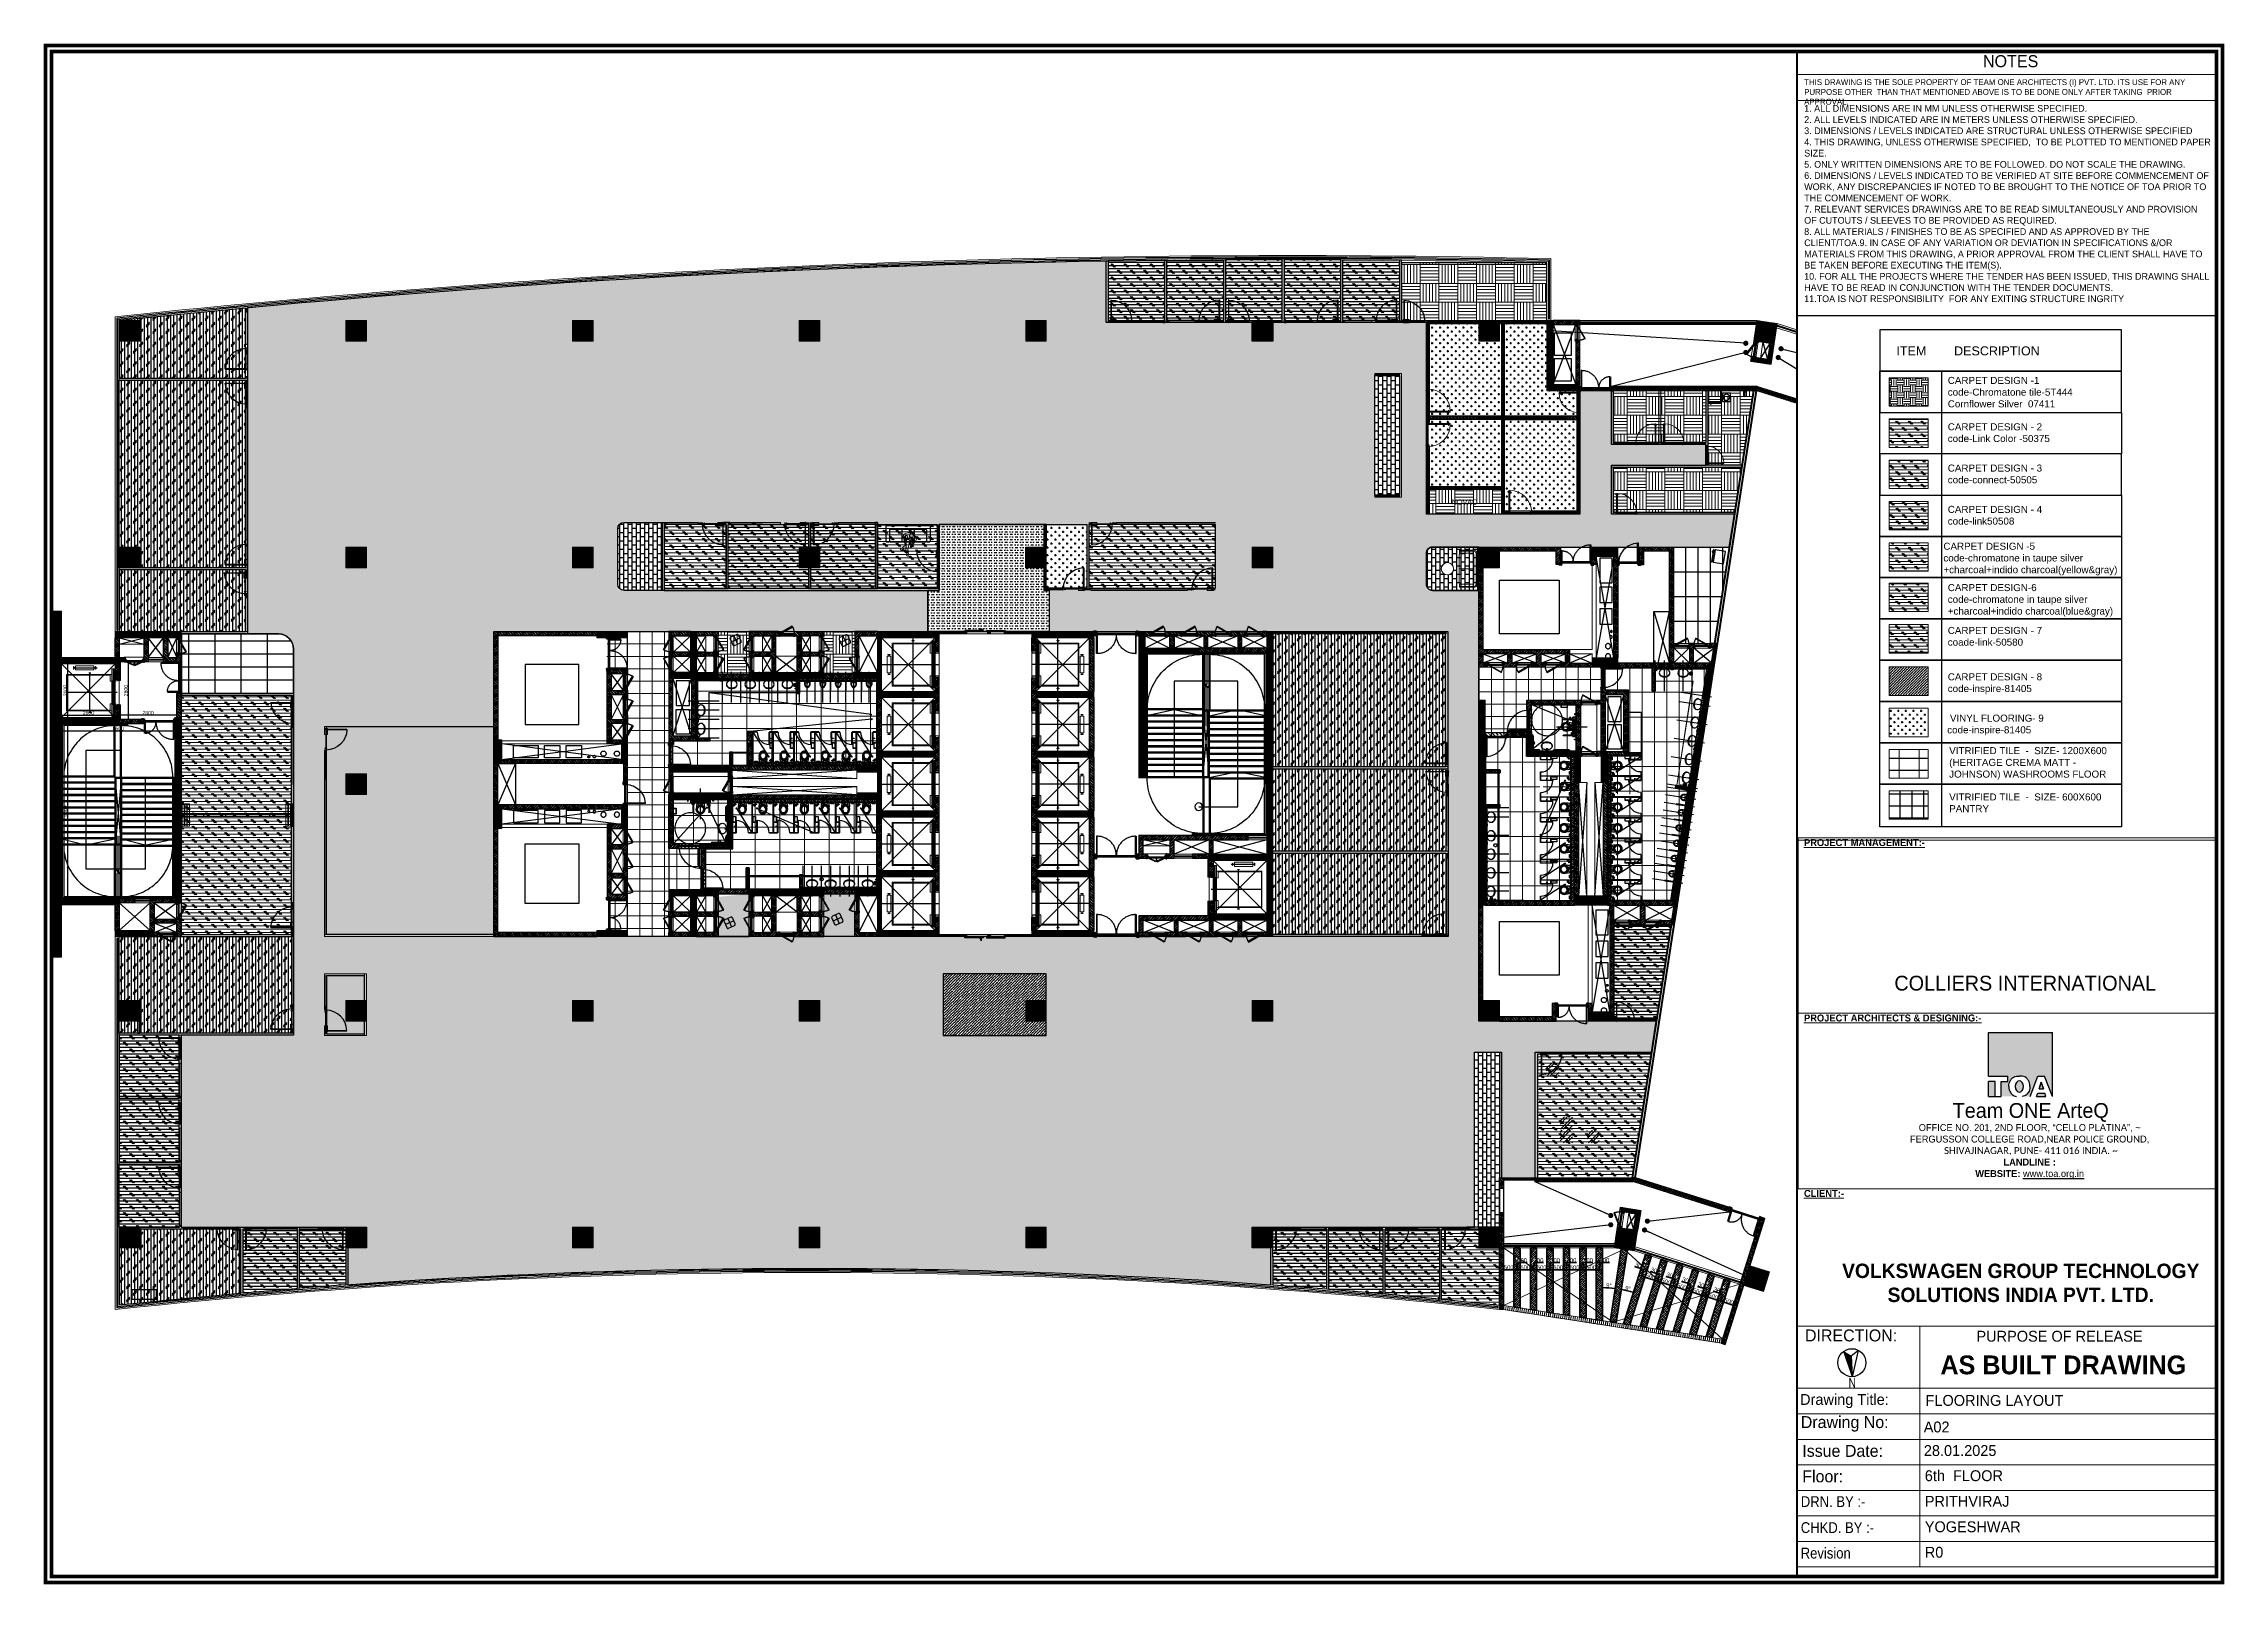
# Paper-space layout 'FLOORING LAYOUT' of a CAD drawing. Header units: millimetres. Extents: x 5566.6 to 5587.1, y -482.6 to -468.1.
# The model-space entities are those that its viewports show. They can reach past a viewport. Long polylines and large blocks are cut down to what shows.
import ezdxf
from ezdxf.enums import TextEntityAlignment as Align

# ---------------------------------------------------------------- set-up
doc = ezdxf.new("R2010")
doc.units = ezdxf.units.MM
doc.header["$PDMODE"] = 3
for name, pattern in [('( Dashed )', [0.75, 0.5, -0.25]), ('( Hidden )', [0.375, 0.25, -0.125]), ('1', [0]), ('CENTER', [50.8, 31.75, -6.35, 6.35, -6.35]), ('DASHED', [0.75, 0.5, -0.25]), ('HIDDEN', [0.375, 0.25, -0.125]), ('HIDDEN2', [0.1875, 0.125, -0.0625])]:
    doc.linetypes.add(name, pattern=pattern)
for name, color, linetype, lineweight in [('0- WALL', 7, 'Continuous', 30), ('A-ANNO-TEXT', 2, 'Continuous', 9), ('A-DOOR-FULL', 40, 'Continuous', 18), ('A-FURN-HUMAN', 252, 'Continuous', 9), ('A-FURN-MODULAR-', 6, 'Continuous', 9), ('A-FURN-MODULAR-CHAIR', 5, 'Continuous', 5), ('A-FURN-MODULAR-TABLETOP', 250, 'Continuous', 13), ('A-FURN-TABLE-GROMMET', 7, 'Continuous', 9), ('A-GLASS PARTITION', 5, 'Continuous', 18), ('A-GYPSUM PARTITION', 250, 'Continuous', 35), ('A-PLAN-COLUMN', 3, 'Continuous', 0), ('A-PLAN-RCC-HATCH', 8, 'Continuous', 13), ('A-PLAN-THIN', 251, 'Continuous', 15), ('AI-FURN', 7, 'Continuous', 20), ('AR_01_PARTITION FULL HT', 2, 'Continuous', 25), ('AR_01_WALL', 134, 'Continuous', 20), ('AR_DOOR', 42, 'Continuous', 0), ('AR_FURNITURE_LOOSE', 20, 'Continuous', 18), ('FL-FF', 252, 'Continuous', 5), ('G-ANNO-TTLB', 250, 'Continuous', 9), ('GLASS', 170, 'Continuous', 20), ('IN-PRTN-FULL', 30, 'Continuous', 20), ('IN-PRTN-HATCH', 8, 'Continuous', 5), ('IN-WALL', 134, 'Continuous', 25), ('partition', 6, 'Continuous', 15), ('Revisions', 250, 'Continuous', 13), ('SLAB', 3, 'Continuous', 35), ('Sliding Door', 5, '1', 25), ('SW-PARTITION GYPSUM', 30, 'Continuous', 18), ('TOA-FL-CPT-1', 8, 'Continuous', 5), ('TOA-FL-CPT-2', 8, 'Continuous', 5), ('TOA-FL-CPT-3', 8, 'Continuous', 5), ('TOA-FL-CPT-4', 8, 'Continuous', 5), ('TOA-FL-SVF', 252, 'Continuous', 5), ('TOA-FL-TEXT', 3, 'Continuous', 5), ('TOA-FL-TILE-3', 8, 'Continuous', 5), ('TOA-FL-TILE-4', 8, 'Continuous', 5), ('TOA-FL-VT-1', 252, 'Continuous', 5), ('TOA_DOOR', 7, 'Continuous', 25), ('WALL', 6, 'Continuous', 40), ('细线', 8, 'Continuous', 5)]:
    doc.layers.add(name, color=color, linetype=linetype, lineweight=lineweight)
for name, color, linetype in [('A-PLAN -GLASS FRAME', 4, 'Continuous'), ('A-PLAN-CL', 8, 'CENTER'), ('A-PLAN-DOOR', 7, 'Continuous'), ('A-PLAN-GRANITE', 5, 'Continuous'), ('A-PLAN-HATCH2', 8, 'Continuous'), ('A-PLAN-HIDDEN', 1, 'HIDDEN'), ('A-PLAN-PLASTER', 67, 'Continuous'), ('A-PLAN-RAILING', 2, 'Continuous'), ('A-PLAN-SANITARY FIXTURES', 35, 'Continuous'), ('A-PLAN-SLOPE', 250, 'Continuous'), ('A-PLAN-STAIRS', 1, 'Continuous'), ('A-PLAN-TEXT', 4, 'Continuous'), ('A-PLAN-THIN -1', 250, 'HIDDEN'), ('A-PLAN-TILE', 32, 'Continuous'), ('A-PLAN-WALL', 6, 'Continuous'), ('A-PLAN-WALL HATCH', 8, 'Continuous'), ('BD SHEET-A2$0$A-BORDER', 253, 'Continuous'), ('BD SHEET-A2$0$A-TXT-ROM-100', 253, 'Continuous'), ('CEILING', 7, 'Continuous'), ('CH - MAN', 8, 'Continuous'), ('DIMENSIONS', 1, 'Continuous'), ('DOOR', 5, 'Continuous'), ('FLOORING TOA', 7, 'Continuous'), ('I-FURN', 7, 'Continuous'), ('TEXT', 250, 'Continuous'), ('underlay tile layer', 7, 'Continuous')]:
    doc.layers.add(name, color=color, linetype=linetype)
doc.layers.add('ACO CEIL', color=5, linetype='Continuous', lineweight=18, true_color=0x121ded)
doc.layers.add('DLX_CONT', color=252, linetype='Continuous', true_color=0x969696)
doc.styles.add('ARIAL', font='arial.ttf')
doc.styles.add('BD SHEET-A2$0$kaustubh02', font='isocpeur.ttf')
doc.styles.add('CENTURY GOTHIC', font='GOTHIC.TTF')
doc.styles.add('Fineprint', font='GOTHIC.TTF')
doc.styles.get("Standard").update_dxf_attribs({"font": 'arial.ttf'})
doc.styles.add('TITLE', font='GOTHIC.TTF', dxfattribs={"height": 4})
doc.dimstyles.new('DIM40', dxfattribs={"dimtxt": 80, "dimasz": 20, "dimexe": 30, "dimexo": 25, "dimgap": 20, "dimtad": 1, "dimdec": 0, "dimzin": 0, "dimdsep": 46, "dimtxsty": 'Standard', "dimblk1": 'DOT', "dimblk2": 'DOT', "dimsah": 1, "dimcen": 0.09, "dimclrd": 1, "dimclre": 1, "dimclrt": 2, "dimadec": 0, "dimazin": 0, "dimtfac": 1, "dimtdec": 0, "dimtofl": 0, "dimtmove": 0, "dimatfit": 0, "dimldrblk": 'DOT', "dimfxl": 1, "dimtolj": 1, "dimtzin": 0, "dimarcsym": 0})
doc.dimstyles.new('RSP 250', dxfattribs={"dimtxt": 225, "dimasz": 50, "dimexe": 0, "dimexo": 0, "dimgap": 25, "dimtad": 1, "dimdsep": 46, "dimtxsty": 'Standard', "dimblk": 'DOT', "dimcen": 2.5, "dimclrd": 256, "dimclre": 256, "dimclrt": 4, "dimadec": 0, "dimazin": 0, "dimtfac": 1, "dimtmove": 0, "dimatfit": 3, "dimfxl": 1, "dimarcsym": 0})
doc.dimstyles.new('RSP 300', dxfattribs={"dimtxt": 400, "dimasz": 50, "dimexe": 0, "dimexo": 0, "dimgap": 25, "dimtad": 1, "dimdsep": 46, "dimtxsty": 'Standard', "dimblk": 'DOT', "dimcen": 2.5, "dimclrd": 1, "dimclre": 1, "dimclrt": 4, "dimadec": 0, "dimazin": 0, "dimtfac": 1, "dimtmove": 0, "dimatfit": 3, "dimfxl": 1, "dimarcsym": 0})
pattern_1 = [(315, (-36425.78, 307491.06), (-67.35192, -67.35192), []), (315, (-36380.88, 307491.06), (-67.35192, -67.35192), [])]
pattern_2 = [(315, (-36049.69, -291334.46), (67.35192, 67.35192), []), (315, (-36049.69, -291379.36), (67.35192, 67.35192), [])]
pattern_3 = [(315, (-169211.8, -300167.52), (67.35192, 67.35192), []), (315, (-169211.8, -300212.42), (67.35192, 67.35192), [])]
pattern_4 = [(225, (-169211.8, -300167.52), (22.4506403, -22.4506403), [])]
pattern_5 = [(315, (-169211.8, -300357.52), (67.35192, 67.35192), []), (315, (-169211.8, -300402.42), (67.35192, 67.35192), [])]
pattern_6 = [(315, (30988.2, -300357.52), (67.35192, 67.35192), []), (315, (30988.2, -300402.42), (67.35192, 67.35192), [])]
pattern_7 = [(225, (30988.2, -300357.52), (22.4506403, -22.4506403), [])]
pattern_8 = [(45, (-42266.07, -300862.51), (-67.35192, 67.35192), []), (45, (-42221.17, -300862.51), (-67.35192, 67.35192), [])]
pattern_9 = [(315, (-209850, -299000), (67.35192, 67.35192), []), (315, (-209850, -299044.9), (67.35192, 67.35192), [])]
pattern_10 = [(315, (-209450, -299000), (22.4506403, 22.4506403), [])]
pattern_11 = [(315, (-9550, -299000), (67.35192, 67.35192), []), (315, (-9550, -299044.9), (67.35192, 67.35192), [])]
pattern_12 = [(315, (-9550, -299000), (22.4506403, 22.4506403), [])]
pattern_13 = [(225, (209850, -299000), (-67.35192, 67.35192), []), (225, (209850, -299044.9), (-67.35192, 67.35192), [])]
pattern_14 = [(315, (10712.74, -302687.64), (67.35192, 67.35192), []), (315, (10712.74, -302732.54), (67.35192, 67.35192), [])]
pattern_15 = [(315, (-109844.92, -24414.985), (67.35192, 67.35192), []), (315, (-109844.92, -24459.89), (67.35192, 67.35192), [])]
pattern_16 = [(45, (18576.22, -299218.003), (22.4506403, -22.4506403), [])]
pattern_17 = [(45, (-219423.78, 302582), (67.35192, -67.35192), []), (45, (-219423.78, 302626.9), (67.35192, -67.35192), [])]
pattern_18 = [(45, (-219423.78, 298782), (67.35192, -67.35192), []), (45, (-219423.78, 298826.9), (67.35192, -67.35192), [])]
pattern_19 = [(225, (218576.22, -299218), (-67.35192, 67.35192), []), (225, (218576.22, -299262.9), (-67.35192, 67.35192), [])]
pattern_20 = [(45, (218576.22, -299218.003), (22.4506403, -22.4506403), [])]
pattern_21 = [(135, (-199887.5, -305320), (-67.35192, -67.35192), []), (135, (-199887.5, -305275.1), (-67.35192, -67.35192), [])]
pattern_22 = [(315, (-239219.94, -379012.27), (67.35192, 67.35192), []), (315, (-239219.94, -379057.17), (67.35192, 67.35192), [])]
pattern_23 = [(45, (-240711.29, -277412.22), (42.09495, 154.348152), [198.4375, -39.6875, 0, -39.6875])]
pattern_24 = [(0, (0, 0), (0, 158.75), []), (135, (79.38, -79.38), (-317.50014, -317.50014), [224.5065, -224.5065]), (135, (119.06, -79.38), (-317.50014, -317.50014), [224.5065, -224.5065]), (135, (158.75, -79.38), (-317.50014, -317.50014), [224.5065, -224.5065])]
pattern_25 = [(270, (90021.14, 24146.98), (158.75, -3e-14), []), (45, (89941.76, 24067.6), (-317.50014, 317.50014), [224.5065, -224.5065]), (45, (89941.76, 24027.9), (-317.50014, 317.50014), [224.5065, -224.5065]), (45, (89941.76, 23988.23), (-317.50014, 317.50014), [224.5065, -224.5065])]
pattern_26 = [(0, (90021.14, 24146.98), (0, 158.75), []), (135, (90100.5, 24067.6), (-317.50014, -317.50014), [224.5065, -224.5065]), (135, (90140.2, 24067.6), (-317.50014, -317.50014), [224.5065, -224.5065]), (135, (90179.9, 24067.6), (-317.50014, -317.50014), [224.5065, -224.5065])]
pattern_27 = [(90, (90021.1, 24147), (-914.4, 914.4), [914.4, -914.4]), (90, (90173.5, 24147), (-914.4, 914.4), [914.4, -914.4]), (90, (90325.9, 24147), (-914.4, 914.4), [914.4, -914.4]), (90, (90478.3, 24147), (-914.4, 914.4), [914.4, -914.4]), (90, (90630.7, 24147), (-914.4, 914.4), [914.4, -914.4]), (90, (90783.1, 24147), (-914.4, 914.4), [914.4, -914.4]), (90, (90935.5, 24147), (-914.4, 914.4), [914.4, -914.4]), (0, (90021.1, 25061.4), (914.4, -914.4), [914.4, -914.4]), (0, (90021.1, 25213.8), (914.4, -914.4), [914.4, -914.4]), (0, (90021.1, 25366.2), (914.4, -914.4), [914.4, -914.4]), (0, (90021.1, 25518.6), (914.4, -914.4), [914.4, -914.4]), (0, (90021.1, 25671), (914.4, -914.4), [914.4, -914.4]), (0, (90021.1, 25823.4), (914.4, -914.4), [914.4, -914.4]), (0, (90021.1, 25975.8), (914.4, -914.4), [914.4, -914.4])]
pattern_28 = [(0, (88870.55, -23548.45), (0, 158.75), []), (135, (88949.93, -23627.83), (-317.50014, -317.50014), [224.5065, -224.5065]), (135, (88989.6, -23627.83), (-317.50014, -317.50014), [224.5065, -224.5065]), (135, (89029.3, -23627.83), (-317.50014, -317.50014), [224.5065, -224.5065])]
pattern_29 = [(90, (13069.1, -8478.7), (-914.4, 914.4), [914.4, -914.4]), (90, (13221.5, -8478.7), (-914.4, 914.4), [914.4, -914.4]), (90, (13373.9, -8478.7), (-914.4, 914.4), [914.4, -914.4]), (90, (13526.3, -8478.7), (-914.4, 914.4), [914.4, -914.4]), (90, (13678.7, -8478.7), (-914.4, 914.4), [914.4, -914.4]), (90, (13831.1, -8478.7), (-914.4, 914.4), [914.4, -914.4]), (90, (13983.5, -8478.7), (-914.4, 914.4), [914.4, -914.4]), (0, (13069.1, -7564.3), (914.4, -914.4), [914.4, -914.4]), (0, (13069.1, -7411.9), (914.4, -914.4), [914.4, -914.4]), (0, (13069.1, -7259.5), (914.4, -914.4), [914.4, -914.4]), (0, (13069.1, -7107.1), (914.4, -914.4), [914.4, -914.4]), (0, (13069.1, -6954.7), (914.4, -914.4), [914.4, -914.4]), (0, (13069.1, -6802.3), (914.4, -914.4), [914.4, -914.4]), (0, (13069.1, -6649.9), (914.4, -914.4), [914.4, -914.4])]
pattern_30 = [(0, (13069.08, -8478.74), (190.5, 190.5), [95.25, -285.75]), (90, (13116.7, -8526.37), (-190.5, 190.5), [95.25, -285.75])]
pattern_31 = [(45, (13069.08, -8478.74), (-202.055763, 202.055763), []), (45, (13203.78, -8478.74), (-202.055763, 202.055763), [])]
pattern_32 = [(90, (13069.08, -8478.74), (-203.2, 1e-14), []), (180, (13069.08, -8478.74), (-203.2, -203.2), [203.2, -203.2])]

psp = doc.layouts.new('FLOORING  LAYOUT')

# ---------------------------------------------------------------- texts
at = {"layer": 'A-ANNO-TEXT', "color": 7, "insert": (5584.843, -468.192), "char_height": 0.11314, "width": 0.52004, "attachment_point": 1, "line_spacing_factor": 0.938532}
psp.add_mtext('{\\fCentury Gothic|b0|i0|c0|p34;NOTES}', dxfattribs=at)
at = {"layer": 'BD SHEET-A2$0$A-TXT-ROM-100', "color": 7, "linetype": 'Continuous', "style": 'BD SHEET-A2$0$kaustubh02', "width": 0.8}
psp.add_text('N', height=0.101, dxfattribs=at).set_placement((5583.577, -480.746))
at = {"layer": 'G-ANNO-TTLB', "style": 'TITLE'}
psp.add_text('PURPOSE OF RELEASE', height=0.1022, dxfattribs=at).set_placement((5585.564, -480.307), align=Align.CENTER)
at = {"layer": 'G-ANNO-TTLB', "style": 'TITLE', "width": 0.9}
for s, p in [('DRN. BY :-', (5583.127, -481.864)), ('CHKD. BY :-', (5583.127, -482.109)), ('Revision', (5583.126, -482.349))]:
    psp.add_text(s, height=0.1022, dxfattribs=at).set_placement(p)
at = {"layer": 'G-ANNO-TTLB', "attachment_point": 1}
for s, insert, char_height, width, style in [('\\PTHIS DRAWING IS THE SOLE PROPERTY OF TEAM ONE ARCHITECTS (I) PVT. LTD. ITS USE FOR ANY PURPOSE OTHER  THAN THAT MENTIONED ABOVE IS TO BE DONE ONLY AFTER TAKING  PRIOR APPROVAL.', (5583.159, -468.326), 0.055353, 3.82633, 'Fineprint'), ('\\P1. ALL DIMENSIONS ARE IN MM UNLESS OTHERWISE SPECIFIED.\\P2. ALL LEVELS INDICATED ARE IN METERS UNLESS OTHERWISE SPECIFIED.\\P3. DIMENSIONS / LEVELS INDICATED ARE STRUCTURAL UNLESS OTHERWISE SPECIFIED\\P4. THIS DRAWING, UNLESS OTHERWISE SPECIFIED,  TO BE PLOTTED TO MENTIONED PAPER SIZE.\\P5. ONLY WRITTEN DIMENSIONS ARE TO BE FOLLOWED. DO NOT SCALE THE DRAWING.\\P6. DIMENSIONS / LEVELS INDICATED TO BE VERIFIED AT SITE BEFORE COMMENCEMENT OF WORK, ANY DISCREPANCIES IF NOTED TO BE BROUGHT TO THE NOTICE OF TOA PRIOR TO THE COMMENCEMENT OF WORK.\\P7. RELEVANT SERVICES DRAWINGS ARE TO BE READ SIMULTANEOUSLY AND PROVISION OF CUTOUTS / SLEEVES TO BE PROVIDED AS REQUIRED.\\P8. ALL MATERIALS / FINISHES TO BE AS SPECIFIED AND AS APPROVED BY THE CLIENT/TOA.9. IN CASE OF ANY VARIATION OR DEVIATION IN SPECIFICATIONS &/OR MATERIALS FROM THIS DRAWING, A PRIOR APPROVAL FROM THE CLIENT SHALL HAVE TO BE TAKEN BEFORE EXECUTING THE ITEM(S).\\P10. FOR ALL THE PROJECTS WHERE THE TENDER HAS BEEN ISSUED, THIS DRAWING SHALL HAVE TO BE READ IN CONJUNCTION WITH THE TENDER DOCUMENTS.\\P11.TOA IS NOT RESPONSIBILITY  FOR ANY EXITING STRUCTURE INGRITY', (5583.159, -468.556), 0.063261, 3.82633, 'Fineprint'), ('\\pxi6.2596,l0.26082;{\\H1.1x;DIRECTION: }', (5582.5, -480.192), 0.1022, 5.49923, 'TITLE'), ('\\pxl6.8139;Drawing Title:', (5582.424, -480.8), 0.1022, 5.49923, 'TITLE'), ('FLOORING LAYOUT', (5584.302, -480.809), 0.1022, 5.49923, 'TITLE'), ('\\pxi0.96,l0.04;{\\H1.1x;Drawing No:}', (5583.025, -481.008), 0.1022, 3.56114, 'TITLE'), ('A02', (5584.285, -481.059), 0.1022, 5.49923, 'TITLE'), ('\\pxi0.8,l0.033333;{\\H1.1x;Issue Date:}', (5583.056, -481.279), 0.1022, 3.56114, 'TITLE'), ('28.01.2025', (5584.286, -481.281), 0.1022, 5.49923, 'TITLE'), ('\\pxi0.8,l0.033333;{\\H1.1x;Floor:}', (5583.056, -481.519), 0.1022, 3.56114, 'TITLE'), ('6th  FLOOR ', (5584.295, -481.518), 0.1022, 5.49923, 'TITLE'), ('PRITHVIRAJ', (5584.295, -481.759), 0.1022, 5.49923, 'TITLE'), ('YOGESHWAR', (5584.295, -481.999), 0.1022, 5.49923, 'TITLE'), ('R0', (5584.295, -482.239), 0.1022, 5.49923, 'TITLE')]:
    psp.add_mtext(s, dxfattribs=dict(at, insert=insert, char_height=char_height, width=width, style=style))
at = {"layer": 'G-ANNO-TTLB'}
for s, insert, char_height, width, attachment_point in [('{\\fCentury Gothic|b1|i0|c0|p34;\\LPROJECT MANAGEMENT:-}', (5583.157, -475.574), 0.06579, 4.34488, 1), ('{\\fCentury Gothic|b1|i0|c0|p34;\\LPROJECT ARCHITECTS & DESIGNING:-}', (5583.157, -477.226), 0.06579, 4.34488, 1), ('{\\fCentury Gothic|b1|i0|c0|p34;\\LCLIENT:-}', (5583.157, -478.878), 0.06579, 4.34488, 1), ('{\\fCentury Gothic|b1|i0|c0|p34;VOLKSWAGEN GROUP TECHNOLOGY SOLUTIONS INDIA PVT. LTD.}', (5585.199, -479.572, 0), 0.13564, 3.81254, 2), ('{\\fCentury Gothic|b1|i0|c0|p34;\\C1;AS BUILT DRAWING}', (5585.6, -480.437), 0.17715, 3.56922, 2)]:
    psp.add_mtext(s, dxfattribs=dict(at, insert=insert, char_height=char_height, width=width, attachment_point=attachment_point))
at = {"layer": 'I-FURN', "color": 250, "insert": (5585.283, -478.258), "char_height": 0.06503, "width": 4.50707, "attachment_point": 2, "style": 'CENTURY GOTHIC'}
psp.add_mtext('{\\H1x;\\C256;OFFICE NO. 201, 2ND FLOOR, “CELLO PLATINA”,\xa0~^JFERGUSSON COLLEGE ROAD,\\fCalibri|b0|i0|c0ROAD,ﾠ~\\fCentury Gothic|b0|i0|c0|p34;NEAR POLICE GROUND,\\P SHIVAJINAGAR, PUNE- 411 016 INDIA.\xa0~^J\\fCentury Gothic|b1|i0|c0|p34;LANDLINE :\\fCentury Gothic|b0|i0|c0|p34:ﾠ~8087048484 / 49494 \\fCalibri|b0|i0|c0|p34;\\H0.91663x;\\P\\fCentury Gothic|b1|i0|c0|p34;\\H1.091x;\\C250;WEBSITE: \\fCentury Gothic|b0|i0|c0|p34;\\L\\C5;www.toa.org.in}', dxfattribs=at)
at = {"layer": 'TEXT', "char_height": 0.13939, "width": 4.78964, "attachment_point": 2, "style": 'CENTURY GOTHIC'}
for s, insert in [('COLLIERS INTERNATIONAL', (5585.241, -476.861)), ('{\\fCentury Gothic|b0|i0|c0|p34;Team \\C30;\\c1538278;ONE\\C256; ArteQ  }', (5585.293, -478.06))]:
    psp.add_mtext(s, dxfattribs=dict(at, insert=insert))

msp = doc.modelspace()

# ---------------------------------------------------------------- texts
at = {"insert": (2403381.528, 415755.461), "char_height": 250, "width": 2638.81281, "attachment_point": 7, "rotation": 359.49613744, "style": 'ARIAL'}
msp.add_mtext('\\pxqc;NOVAC', dxfattribs=at)
at = {"layer": 'TOA-FL-TEXT', "color": 0, "attachment_point": 1, "style": 'ARIAL'}
for s, insert, char_height, width in [('ITEM', (2450084.353, 456862.428), 452.3895, 1307.17563), ('DESCRIPTION', (2452988.338, 456862.428), 452.38948, 1307.17563), ('CARPET DESIGN -1 \\Pcode-Chromatone tile-5T444\\PCornflower Silver  07411', (2452671.473, 455326.709), 354.04394, 8723.52842), ('CARPET DESIGN - 2\\Pcode-Link Color -50375', (2452671.473, 452990.719), 354.04394, 8723.52842), ('CARPET DESIGN - 3 \\Pcode-connect-50505', (2452671.473, 450911.218), 354.04394, 8723.52842), ('CARPET DESIGN - 4\\Pcode-link50508', (2452671.473, 448831.717), 354.04394, 8723.52842), ('CARPET DESIGN -5\\Pcode-chromatone in taupe silver +charcoal+indido charcoal(yellow&gray)', (2452450.532, 446975.085), 354.04394, 9483.85856), ('CARPET DESIGN-6\\Pcode-chromatone in taupe silver +charcoal+indido charcoal(blue&gray)', (2452671.473, 444891.256), 354.04394, 10732.50128), ('CARPET DESIGN - 7\\Pcoade-link-50580', (2452671.473, 442734.649), 354.04394, 8723.52842), ('CARPET DESIGN - 8\\Pcode-inspire-81405', (2452671.473, 440398.457), 354.04394, 8723.52842), (' VINYL FLOORING- 9\\Pcode-inspire-81405', (2452642.793, 438318.956), 354.04394, 8723.52842), ('VITRIFIED TILE  -  SIZE- 1200X600 \\P(HERITAGE CREMA MATT - JOHNSON) WASHROOMS FLOOR\\P ', (2452743.284, 436680.159, 0), 354.04394, 8723.52842), ('VITRIFIED TILE  -  SIZE- 600X600 \\PPANTRY ', (2452743.284, 434348.036, 0), 354.04394, 8723.52842)]:
    msp.add_mtext(s, dxfattribs=dict(at, insert=insert, char_height=char_height, width=width))

# ---------------------------------------------------------------- blocks, each defined once
blk = doc.blocks.new('A$C0D183257')
at = {"true_color": 0xe67817}
h = blk.add_hatch(color=30, dxfattribs=at)
edge = h.paths.add_edge_path()
edge.add_line((23.5, 23.4), (0, 23.4))
edge.add_line((0, 23.4), (0, 7.48))
edge.add_line((0, 7.48), (7.14, 7.48))
edge.add_line((7.14, 7.48), (7.14, 5.53))
edge.add_line((7.14, 5.53), (4.71, 5.53))
edge.add_line((4.71, 5.53), (4.71, 0))
edge.add_line((4.71, 0), (10.31, 0))
edge.add_spline(control_points=[(10.31, 0), (9.62, 0.12), (9.08, 0.38), (8.51, 0.86), (8.26, 1.18), (7.71, 2.12), (7.53, 2.79), (7.49, 3.54), (7.49, 3.62), (7.49, 3.7)], knot_values=[7.853991, 7.853991, 7.853991, 7.853991, 8.192998, 8.192998, 8.539221, 8.539221, 9.147575, 9.147575, 9.216959, 9.216959, 9.216959, 9.216959], degree=3, periodic=0)
edge.add_spline(control_points=[(7.49, 3.7), (7.49, 3.77), (7.49, 3.85), (7.53, 4.6), (7.71, 5.28), (8.26, 6.22), (8.51, 6.54), (9.09, 7.02), (9.64, 7.29), (10.74, 7.46), (11.05, 7.48), (11.31, 7.48)], knot_values=[7.853991, 7.853991, 7.853991, 7.853991, 7.923375, 7.923375, 8.531729, 8.531729, 8.877952, 8.877952, 9.224175, 9.224175, 9.406895, 9.406895, 9.406895, 9.406895], degree=3, periodic=0)
edge.add_spline(control_points=[(11.31, 7.48), (11.33, 7.48), (11.34, 7.48), (11.36, 7.48)], knot_values=[9.406895, 9.406895, 9.406895, 9.406895, 9.419059, 9.419059, 9.419059, 9.419059], degree=3, periodic=0)
edge.add_spline(control_points=[(11.36, 7.48), (11.38, 7.48), (11.4, 7.48), (11.41, 7.48)], knot_values=[9.406895, 9.406895, 9.406895, 9.406895, 9.419059, 9.419059, 9.419059, 9.419059], degree=3, periodic=0)
edge.add_spline(control_points=[(11.41, 7.48), (11.68, 7.48), (11.99, 7.46), (13.09, 7.29), (13.64, 7.02), (14.21, 6.54), (14.47, 6.22), (15.01, 5.28), (15.19, 4.6), (15.23, 3.85), (15.23, 3.77), (15.23, 3.7)], knot_values=[7.853991, 7.853991, 7.853991, 7.853991, 8.03671, 8.03671, 8.382934, 8.382934, 8.729157, 8.729157, 9.337511, 9.337511, 9.406895, 9.406895, 9.406895, 9.406895], degree=3, periodic=0)
edge.add_spline(control_points=[(15.23, 3.7), (15.23, 3.62), (15.23, 3.54), (15.19, 2.79), (15.01, 2.12), (14.47, 1.18), (14.21, 0.86), (13.64, 0.38), (13.11, 0.12), (12.41, 0)], knot_values=[7.853991, 7.853991, 7.853991, 7.853991, 7.923375, 7.923375, 8.531729, 8.531729, 8.877952, 8.877952, 9.216959, 9.216959, 9.216959, 9.216959], degree=3, periodic=0)
edge.add_line((12.41, 0), (15.3, 0))
edge.add_line((15.3, 0), (18.17, 7.48))
edge.add_line((18.17, 7.48), (20.6, 7.48))
edge.add_line((20.6, 7.48), (23.46, 0))
edge.add_line((23.46, 0), (23.5, 0))
edge.add_line((23.5, 0), (23.5, 23.4))
h.paths.add_polyline_path([(2.43, 5.53), (0, 5.53), (0, 0), (2.43, 0)], flags=16)
edge = h.paths.add_edge_path(flags=17)
edge.add_ellipse((11.36, 3.66), major_axis=(0, 2.07), ratio=0.724592, start_angle=0, end_angle=360, ccw=False)
h.paths.add_polyline_path([(19.38, 5.3), (18.6, 2.85), (20.17, 2.85)], flags=17)
h.paths.add_polyline_path([(20.7, 1.18), (18.06, 1.18), (17.68, 0), (21.08, 0)], flags=17)
at = {"color": 30, "true_color": 0xe67817}
for p, q in [((0, 7.48), (0, 23.4)), ((23.5, 0), (23.5, 23.4)), ((0, 7.48), (7.14, 7.48)), ((0, 0), (0, 5.53)), ((0, 0), (4.71, 0)), ((11.31, 7.48), (11.41, 7.48)), ((15.3, 0), (18.17, 7.48)), ((17.68, 0), (18.06, 1.18)), ((17.68, 0), (21.08, 0)), ((18.17, 7.48), (20.6, 7.48)), ((19.38, 5.3), (18.6, 2.85)), ((18.6, 2.85), (19.38, 5.3)), ((19.38, 5.3), (20.17, 2.85)), ((20.17, 2.85), (19.38, 5.3)), ((23.46, 0), (20.6, 7.48)), ((21.08, 0), (20.7, 1.18)), ((23.46, 0), (23.5, 0))]:
    blk.add_line(p, q, dxfattribs=at)
for points in [[(0, 23.4), (23.5, 23.4)], [(2.43, 0), (2.43, 5.53), (0, 5.53)], [(2.43, 0), (4.71, 0)], [(4.71, 0), (4.71, 5.53), (7.14, 5.53)], [(7.14, 5.53), (7.14, 7.48)], [(18.06, 1.18), (20.7, 1.18)], [(18.6, 2.85), (20.17, 2.85)]]:
    blk.add_lwpolyline(points, dxfattribs=at)
at = {"color": 30, "true_color": 0xe67817, "extrusion": (0, 0, -1)}
blk.add_ellipse((11.36, 3.66), major_axis=(0, 2.07), ratio=0.724592, start_param=-1.570796, end_param=4.712389, dxfattribs=at)
at = {"color": 30, "true_color": 0xe67817}
for points, knots in [([(7.49, 3.7), (7.49, 3.77), (7.49, 3.85), (7.53, 4.6), (7.71, 5.28), (8.26, 6.22), (8.51, 6.54), (9.09, 7.02), (9.64, 7.29), (10.76, 7.46), (11.09, 7.48), (11.36, 7.48)], [7.853991, 7.853991, 7.853991, 7.853991, 7.923375, 7.923375, 8.531729, 8.531729, 8.877952, 8.877952, 9.224175, 9.224175, 9.419059, 9.419059, 9.419059, 9.419059]), ([(7.49, 3.7), (7.49, 3.62), (7.49, 3.54), (7.53, 2.79), (7.71, 2.12), (8.26, 1.18), (8.51, 0.86), (9.08, 0.38), (9.62, 0.12), (10.31, 0)], [7.853991, 7.853991, 7.853991, 7.853991, 7.923375, 7.923375, 8.531729, 8.531729, 8.877952, 8.877952, 9.216959, 9.216959, 9.216959, 9.216959]), ([(15.23, 3.7), (15.23, 3.77), (15.23, 3.85), (15.19, 4.6), (15.01, 5.28), (14.47, 6.22), (14.21, 6.54), (13.64, 7.02), (13.09, 7.29), (11.96, 7.46), (11.64, 7.48), (11.36, 7.48)], [7.853991, 7.853991, 7.853991, 7.853991, 7.923375, 7.923375, 8.531729, 8.531729, 8.877952, 8.877952, 9.224175, 9.224175, 9.419059, 9.419059, 9.419059, 9.419059]), ([(15.23, 3.7), (15.23, 3.62), (15.23, 3.54), (15.19, 2.79), (15.01, 2.12), (14.47, 1.18), (14.21, 0.86), (13.64, 0.38), (13.11, 0.12), (12.41, 0)], [7.853991, 7.853991, 7.853991, 7.853991, 7.923375, 7.923375, 8.531729, 8.531729, 8.877952, 8.877952, 9.216959, 9.216959, 9.216959, 9.216959])]:
    blk.add_open_spline(points, degree=3, knots=knots, dxfattribs=at)
blk = doc.blocks.new('Human Figure')
at = {"layer": 'A-FURN-HUMAN', "lineweight": 5}
for p, q in [((4609.1, 5772.4, 0), (4611.7, 5776.6, 0)), ((4609.1, 5772.4, 0), (4611.7, 5776.6, 0)), ((4609.8, 5767, 0), (4609.1, 5772.4, 0)), ((4609.8, 5767, 0), (4609.1, 5772.4, 0)), ((4610.9, 5764.5), (4609.8, 5767, 0)), ((4610.9, 5764.5), (4609.8, 5767, 0)), ((4613.9, 5760.8, 0), (4611.2, 5763.9, 0)), ((4613.9, 5760.8, 0), (4611.2, 5763.9, 0)), ((4611.7, 5776.6, 0), (4616.2, 5779.5)), ((4611.7, 5776.6, 0), (4616.2, 5779.5)), ((4616, 5768.8), (4613.6, 5770, 0)), ((4613.6, 5770, 0), (4614.1, 5766.3, 0)), ((4616, 5768.8), (4613.6, 5770, 0)), ((4613.6, 5770, 0), (4614.1, 5766.3, 0)), ((4615.5, 5764.5), (4614.1, 5766.3, 0)), ((4615.5, 5764.5), (4614.1, 5766.3, 0)), ((4615.5, 5764.5), (4617, 5762.6)), ((4615.5, 5764.5), (4617, 5762.6)), ((4620.8, 5768.3, 0), (4616, 5768.8)), ((4620.8, 5768.3, 0), (4616, 5768.8)), ((4616.2, 5779.5), (4621.5, 5780.2, 0)), ((4616.2, 5779.5), (4621.5, 5780.2, 0)), ((4625.5, 5769, 0), (4620.8, 5768.3, 0)), ((4625.5, 5769, 0), (4620.8, 5768.3, 0)), ((4621.5, 5780.2, 0), (4626.2, 5778.9, 0)), ((4621.5, 5780.2, 0), (4626.2, 5778.9, 0)), ((4625.9, 5764.5), (4626.2, 5766.3, 0)), ((4625.9, 5764.5), (4626.2, 5766.3, 0)), ((4626.5, 5763.2, 0), (4626, 5763.2, 0)), ((4626.5, 5763.2, 0), (4626, 5763.2, 0)), ((4626.2, 5778.9, 0), (4629.8, 5774.7, 0)), ((4626.2, 5778.9, 0), (4629.8, 5774.7, 0)), ((4626.8, 5767.9), (4626.2, 5766.3, 0)), ((4626.8, 5767.9), (4626.2, 5766.3, 0)), ((4626.3, 5761.9, 0), (4626.5, 5763.2, 0)), ((4626.3, 5761.9, 0), (4626.5, 5763.2, 0)), ((4626.9, 5771.3, 0), (4626.8, 5767.9)), ((4626.9, 5771.3, 0), (4626.8, 5767.9)), ((4629.3, 5764.5), (4630, 5767.7, 0)), ((4629.3, 5764.5), (4630, 5767.7, 0)), ((4629.8, 5774.7, 0), (4630.6, 5772.6, 0)), ((4629.8, 5774.7, 0), (4630.6, 5772.6, 0)), ((4630.6, 5772.6, 0), (4630, 5767.7, 0)), ((4630.6, 5772.6, 0), (4630, 5767.7, 0))]:
    blk.add_line(p, q, dxfattribs=at)
at = {"layer": 'A-FURN-HUMAN', "linetype": '( Hidden )', "lineweight": 5, "ltscale": 2}
for p, q in [((4611.2, 5763.9, 0), (4610.9, 5764.5, 0)), ((4611.2, 5763.9, 0), (4610.9, 5764.5, 0)), ((4615, 5761.3, 0), (4613.9, 5760.8, 0)), ((4615, 5761.3, 0), (4613.9, 5760.8, 0)), ((4615.2, 5759, 0), (4615, 5761.3, 0)), ((4615.2, 5759, 0), (4615, 5761.3, 0)), ((4617, 5762.6), (4616.5, 5762.1)), ((4617, 5762.6), (4616.5, 5762.1)), ((4616.5, 5762.1), (4618.4, 5760.4, 0)), ((4616.5, 5762.1), (4618.4, 5760.4, 0)), ((4618.4, 5760.4, 0), (4619.7, 5757.7, 0)), ((4618.4, 5760.4, 0), (4619.7, 5757.7, 0)), ((4624.1, 5759.2, 0), (4624.8, 5760.8, 0)), ((4624.1, 5759.2, 0), (4624.8, 5760.8, 0)), ((4624.5, 5759, 0), (4624.1, 5759.2, 0)), ((4624.5, 5759, 0), (4624.1, 5759.2, 0)), ((4625.3, 5759.9, 0), (4624.5, 5759, 0)), ((4625.3, 5759.9, 0), (4624.5, 5759, 0)), ((4624.5, 5757.9, 0), (4625.5, 5759.1, 0)), ((4624.5, 5757.9, 0), (4625.5, 5759.1, 0)), ((4624.8, 5760.8, 0), (4626.3, 5761.9, 0)), ((4624.8, 5760.8, 0), (4626.3, 5761.9, 0)), ((4625.5, 5759.1, 0), (4625.3, 5759.9, 0)), ((4625.5, 5759.1, 0), (4625.3, 5759.9, 0)), ((4626, 5763.2, 0), (4626.1, 5764.4, 0)), ((4626, 5763.2, 0), (4626.1, 5764.4, 0)), ((4628.1, 5759.2, 0), (4626.9, 5757.3, 0)), ((4628.1, 5759.2, 0), (4626.9, 5757.3, 0)), ((4628.9, 5762.7, 0), (4627.7, 5760.5, 0)), ((4628.9, 5762.7, 0), (4627.7, 5760.5, 0)), ((4627.7, 5760.5, 0), (4628.1, 5759.2, 0)), ((4627.7, 5760.5, 0), (4628.1, 5759.2, 0)), ((4629.1, 5763.9, 0), (4628.9, 5762.7, 0)), ((4629.1, 5763.9, 0), (4628.9, 5762.7, 0)), ((4629.3, 5764.5, 0), (4629.1, 5763.9, 0)), ((4629.3, 5764.5, 0), (4629.1, 5763.9, 0)), ((4616.1, 5757.4), (4615.2, 5759, 0)), ((4616.1, 5757.4), (4615.2, 5759, 0)), ((4618.2, 5756, 0), (4616.1, 5757.4)), ((4618.2, 5756, 0), (4616.1, 5757.4)), ((4619.2, 5757.5, 0), (4618.2, 5758.8, 0)), ((4618.2, 5758.8, 0), (4618.4, 5757.8, 0)), ((4619.2, 5757.5, 0), (4618.2, 5758.8, 0)), ((4618.2, 5758.8, 0), (4618.4, 5757.8, 0)), ((4619.3, 5756.2, 0), (4618.2, 5756, 0)), ((4619.3, 5756.2, 0), (4618.2, 5756, 0)), ((4618.4, 5757.8, 0), (4619.3, 5756.2, 0)), ((4618.4, 5757.8, 0), (4619.3, 5756.2, 0)), ((4619.7, 5757.7, 0), (4619.2, 5757.5, 0)), ((4619.7, 5757.7, 0), (4619.2, 5757.5, 0)), ((4624.9, 5757.4, 0), (4624.5, 5757.9, 0)), ((4624.9, 5757.4, 0), (4624.5, 5757.9, 0)), ((4626.9, 5757.3, 0), (4624.9, 5757.4, 0)), ((4626.9, 5757.3, 0), (4624.9, 5757.4, 0))]:
    blk.add_line(p, q, dxfattribs=at)
at = {"layer": 'A-FURN-HUMAN', "linetype": '( Hidden )', "lineweight": 5, "ltscale": 3}
for p, q in [((4625.9, 5764.4, 0), (4625.9, 5764.6, 0)), ((4625.9, 5764.4, 0), (4625.9, 5764.6, 0)), ((4626.1, 5764.4, 0), (4625.9, 5764.4, 0)), ((4626.1, 5764.4, 0), (4625.9, 5764.4, 0))]:
    blk.add_line(p, q, dxfattribs=at)
at = {"layer": 'A-FURN-HUMAN', "lineweight": 5, "elevation": 0}
for points in [[(4622.5, 5772.1), (4621.4, 5771.5), (4619.5, 5771.2), (4618, 5771.4), (4616.4, 5771), (4615.5, 5772.1), (4615.2, 5774.3), (4616.3, 5777.2), (4618.1, 5778.1), (4620.1, 5778.1), (4621.8, 5777.3), (4623.1, 5774.9), (4622.5, 5771.2), (4620.3, 5770.2), (4619.9, 5769.1), (4619.4, 5769.2), (4619, 5770.2), (4616.9, 5771)], [(4622.5, 5772.1), (4621.4, 5771.5), (4619.5, 5771.2), (4618, 5771.4), (4616.4, 5771), (4615.5, 5772.1), (4615.2, 5774.3), (4616.3, 5777.2), (4618.1, 5778.1), (4620.1, 5778.1), (4621.8, 5777.3), (4623.1, 5774.9), (4622.5, 5771.2), (4620.3, 5770.2), (4619.9, 5769.1), (4619.4, 5769.2), (4619, 5770.2), (4616.9, 5771)], [(4625.5, 5769), (4626.9, 5771.3)], [(4625.5, 5769), (4626.9, 5771.3)], [(4626.1, 5764.3), (4629, 5763.9)], [(4626.1, 5764.3), (4629, 5763.9)], [(4626.5, 5763.2), (4629, 5762.6)], [(4626.5, 5763.2), (4629, 5762.6)]]:
    blk.add_lwpolyline(points, dxfattribs=at)
at = {"layer": 'A-FURN-MODULAR-CHAIR', "color": 18, "lineweight": 15, "true_color": 0x000000}
for p, q in [((4610.7, 5775, 0), (4610.7, 5779.3, 0)), ((4613.6, 5782.3, 0), (4625.5, 5782.3, 0)), ((4628.4, 5779.3, 0), (4628.4, 5776.2, 0))]:
    blk.add_line(p, q, dxfattribs=at)
at = {"layer": 'A-FURN-MODULAR-CHAIR', "lineweight": 15}
for p, q in [((4610.7, 5775, 0), (4610.7, 5779.3, 0)), ((4613.6, 5782.3, 0), (4625.5, 5782.3, 0)), ((4628.4, 5779.3, 0), (4628.4, 5776.2, 0))]:
    blk.add_line(p, q, dxfattribs=at)
at = {"layer": 'A-FURN-MODULAR-CHAIR', "color": 18, "lineweight": 15, "true_color": 0x000000, "elevation": 0}
for points in [[(4611.3, 5784.1), (4611.7, 5783.2)], [(4618.6, 5784.8), (4618.6, 5782.3)], [(4620.6, 5784.8), (4620.6, 5782.3)], [(4627.9, 5784.2), (4627.5, 5783.3)]]:
    blk.add_lwpolyline(points, dxfattribs=at)
at = {"layer": 'A-FURN-MODULAR-CHAIR', "lineweight": 15, "elevation": 0}
for points in [[(4611.3, 5784.1), (4611.7, 5783.2)], [(4618.6, 5784.8), (4618.6, 5782.3)], [(4620.6, 5784.8), (4620.6, 5782.3)], [(4627.9, 5784.2), (4627.5, 5783.3)]]:
    blk.add_lwpolyline(points, dxfattribs=at)
at = {"layer": 'A-FURN-MODULAR-CHAIR', "color": 18, "lineweight": 15, "true_color": 0x000000, "elevation": 0}
blk.add_lwpolyline([(4625.9, 5764.6, -0.034638), (4625.5, 5764.5), (4615.5, 5764.5)], format="xyb", dxfattribs=at)
at = {"layer": 'A-FURN-MODULAR-CHAIR', "lineweight": 15, "elevation": 0}
blk.add_lwpolyline([(4625.9, 5764.6, -0.034638), (4625.5, 5764.5), (4615.5, 5764.5)], format="xyb", dxfattribs=at)
at = {"layer": 'A-FURN-MODULAR-CHAIR', "color": 18, "lineweight": 15, "true_color": 0x000000}
for centre, radius, start, end in [((4613.6, 5779.3, 0), 2.96, 90.0001, 180.0001), ((4619.7, 5763.5, 0), 22.3, 68.458, 112.0994), ((4619.7, 5763.5, 0), 21.3, 68.4839, 112.0994), ((4625.5, 5779.3, 0), 2.96, 0.0001, 90.0001)]:
    blk.add_arc(centre, radius, start, end, dxfattribs=at)
at = {"layer": 'A-FURN-MODULAR-CHAIR', "lineweight": 15}
for centre, radius, start, end in [((4613.6, 5779.3, 0), 2.96, 90.0001, 180.0001), ((4619.7, 5763.5, 0), 22.3, 68.458, 112.0994), ((4619.7, 5763.5, 0), 21.3, 68.4839, 112.0994), ((4625.5, 5779.3, 0), 2.96, 0.0001, 90.0001)]:
    blk.add_arc(centre, radius, start, end, dxfattribs=at)
blk = doc.blocks.new('MEETING ROOM')
at = {"layer": 'A-FURN-MODULAR-TABLETOP', "lineweight": 20, "elevation": 0}
blk.add_lwpolyline([(5039, 4680.8), (5038.7, 4692.8), (5034.2, 4692.7), (5034.5, 4680.7)], close=True, dxfattribs=at)
at = {"layer": 'A-FURN-MODULAR-TABLETOP', "lineweight": 20}
blk.add_circle((5036.6, 4686.7, 0), 21, dxfattribs=at)
at = {"layer": 'A-FURN-MODULAR-TABLETOP', "color": 161, "linetype": 'ByBlock'}
for p, xscale, rotation in [((12352.6, 3782.5, 0), -0.9999999999999999, 44.13998052244239), ((3519.8, -2526, 0), -1, 309.3209760455636)]:
    blk.add_blockref('Human Figure', p, dxfattribs=dict(at, xscale=xscale, rotation=rotation))
for p, rotation in [((12330.8, 5745, 0), 137.0571888667193), ((4393.6, 12029.1, 0), 223.807123434292)]:
    blk.add_blockref('Human Figure', p, dxfattribs=dict(at, rotation=rotation))
blk = doc.blocks.new('3')
at = {"layer": 'A-PLAN-SANITARY FIXTURES'}
blk.add_lwpolyline([(6494549, -2162402), (6494537, -2162402), (6494537, -2161802), (6494549, -2161802)], close=True, dxfattribs=at)
blk.add_arc((6494551, -2161800), 601, 180.11961, 268.72294, dxfattribs=at)
blk = doc.blocks.new('WC')
at = {"layer": 'A-PLAN-SANITARY FIXTURES'}
for p, q in [((-138, 69), (-103, 69)), ((-138, 69), (-138, -69)), ((-135, 87), (-103, 87)), ((-110, 92), (-134, 92)), ((-130, 69), (-130, -69)), ((-114, 69), (-114, -69)), ((-103, 87), (-103, 69)), ((0, 161), (0, -161)), ((-138, -69), (-103, -69)), ((-135, -87), (-103, -87)), ((-110, -92), (-134, -92)), ((-103, -69), (-103, -87)), ((-88, -70), (-20, -3))]:
    blk.add_line(p, q, dxfattribs=at)
at = {"layer": 'A-PLAN-SANITARY FIXTURES', "color": 35}
for p, q in [((-64, 411), (-64, 288)), ((-59, 416), (-10, 425)), ((-59, 283), (-10, 275)), ((-10, 425), (-10, 275)), ((0, 433), (0, 266)), ((-163, -375), (-163, -450)), ((-88, -375), (-163, -375)), ((-88, -450), (-163, -450)), ((-88, -450), (-88, -375)), ((-56, -345), (0, -345)), ((-56, -355), (-56, -345)), ((-56, -355), (0, -355))]:
    blk.add_line(p, q, dxfattribs=at)
at = {"layer": 'A-PLAN-SANITARY FIXTURES', "linetype": 'HIDDEN', "ltscale": 100}
for p, q in [((0, 122), (161, 122)), ((0, 85), (161, 85)), ((161, 122), (161, 85)), ((0, -85), (161, -85)), ((0, -122), (161, -122)), ((161, -85), (161, -122))]:
    blk.add_line(p, q, dxfattribs=at)
at = {"layer": 'A-PLAN-SANITARY FIXTURES'}
for points in [[(-550, 0, -0.1273602), (-534, 81, -0.2679263), (-322, 206, -0.2910818), (-135, 87, -0.2679263)], [(-135, -87, -0.2910818), (-322, -206, -0.2679263), (-534, -81, -0.1273602), (-550, 0, -0.1273602)], [(-293, 190, 0.2823949), (-514, 71, 0.1282053), (-528, 0, 0.1282053), (-514, -71, 0.2823949), (-293, -192)], [(0, 161, 0.0516748), (-172, 190, 0.1059886), (-229, 184, 0.0633698)], [(0, -161, -0.0516748), (-172, -190, -0.1059886), (-229, -184, -0.0633698)]]:
    blk.add_lwpolyline(points, format="xyb", dxfattribs=at)
at = {"layer": 'A-PLAN-SANITARY FIXTURES', "linetype": 'HIDDEN', "ltscale": 100}
blk.add_lwpolyline([(-505, 0, -0.129476), (-494, 61, -0.2657709), (-321, 161, -1), (-321, -161, -0.2657709), (-494, -61, -0.129476)], format="xyb", close=True, dxfattribs=at)
at = {"layer": 'A-PLAN-SANITARY FIXTURES'}
blk.add_lwpolyline([(-488, 0, -0.1308584), (-479, 53, -0.2646142), (-321, 144, -0.9996087), (-321, -144, -0.2646142), (-479, -53, -0.1308584)], format="xyb", close=True, dxfattribs=at)
at = {"layer": 'A-PLAN-SANITARY FIXTURES', "const_width": 40}
blk.add_lwpolyline([(0, 20, 1), (0, -20, 1)], format="xyb", dxfattribs=at)
at = {"layer": 'A-PLAN-SANITARY FIXTURES'}
for centre in [(-39, 103), (-39, -103)]:
    blk.add_circle(centre, 18.4, dxfattribs=at)
at = {"layer": 'A-PLAN-SANITARY FIXTURES', "color": 35}
blk.add_circle((-125, -412), 37.5, dxfattribs=at)
at = {"layer": 'A-PLAN-SANITARY FIXTURES'}
for centre, radius, start, end in [((-122, 99), 13.8, 329.83099, 210.16901), ((0, 0), 40, 90.03581, 269.96419), ((-122, -99), 13.8, 149.83099, 30.16901)]:
    blk.add_arc(centre, radius, start, end, dxfattribs=at)
at = {"layer": 'A-PLAN-SANITARY FIXTURES', "color": 35}
for centre, radius, start, end in [((-59, 411), 5, 90, 180), ((-59, 288), 5, 180, 270), ((0, 423), 10, 90.01201, 171.46923), ((0, 276), 10, 188.53077, 269.98799), ((-91, -327), 13.4, 59.03852, 15.49678), ((-80, -337), 13.4, 80.60332, 25.70351), ((-69, -344), 13.4, 84.22203, 337.48366)]:
    blk.add_arc(centre, radius, start, end, dxfattribs=at)
at = {"layer": 'A-PLAN-SANITARY FIXTURES'}
blk.add_solid([(-63, -31), (-48, -45), (-88, -70)], dxfattribs=at)
blk = doc.blocks.new('PH')
at = {"layer": 'A-PLAN-SANITARY FIXTURES'}
for points in [[(142, 136), (142, 8), (-143, 8), (-143, 136)], [(137, 131), (137, 13), (-137, 13), (-137, 131)]]:
    blk.add_lwpolyline(points, close=True, dxfattribs=at)
blk = doc.blocks.new('Columns')
at = {"layer": 'A-PLAN-RCC-HATCH'}
h = blk.add_hatch(dxfattribs=at)
h.set_pattern_fill('ANSI31', color=256, scale=250, style=0)
h.set_pattern_definition([(45, (403397.9, -579762.232), (-22.0970869, 22.0970869), [])])
h.paths.add_polyline_path([(-37160, 12537), (-36160, 12537), (-36160, 13537), (-37160, 13537)])
h = blk.add_hatch(dxfattribs=at)
h.set_pattern_fill('ANSI31', color=256, scale=250, style=0)
h.set_pattern_definition([(45, (414397.9, -579762.232), (-22.0970869, 22.0970869), [])])
h.paths.add_polyline_path([(-26160, 12537), (-25160, 12537), (-25160, 13537), (-26160, 13537)])
h = blk.add_hatch(dxfattribs=at)
h.set_pattern_fill('ANSI31', color=256, scale=250, style=0)
h.set_pattern_definition([(45, (425397.9, -579762.232), (-22.0970869, 22.0970869), [])])
h.paths.add_polyline_path([(-15160, 12537), (-14160, 12537), (-14160, 13537), (-15160, 13537)])
h = blk.add_hatch(dxfattribs=at)
h.set_pattern_fill('ANSI31', color=256, scale=250, style=0)
h.set_pattern_definition([(45, (436397.9, -579762.232), (-22.0970869, 22.0970869), [])])
h.paths.add_polyline_path([(-4160, 12537), (-3160, 12537), (-3160, 13537), (-4160, 13537)])
h = blk.add_hatch(dxfattribs=at)
h.set_pattern_fill('ANSI31', color=256, scale=250, style=0)
h.set_pattern_definition([(45, (447397.9, -579762.232), (-22.0970869, 22.0970869), [])])
h.paths.add_polyline_path([(6840, 12537), (7840, 12537), (7840, 13537), (6840, 13537)])
h = blk.add_hatch(dxfattribs=at)
h.set_pattern_fill('ANSI31', color=256, scale=250, style=0)
h.set_pattern_definition([(45, (458397.9, -579762.232), (-22.0970869, 22.0970869), [])])
h.paths.add_polyline_path([(17840, 12537), (18840, 12537), (18840, 13537), (17840, 13537)])
h = blk.add_hatch(dxfattribs=at)
h.set_pattern_fill('ANSI31', color=256, scale=250, style=0)
h.set_pattern_definition([(45, (469397.9, -579762.232), (-22.0970869, 22.0970869), [])])
h.paths.add_polyline_path([(28840, 12537), (29840, 12537), (29840, 13537), (28840, 13537)])
h = blk.add_hatch(dxfattribs=at)
h.set_pattern_fill('ANSI31', color=256, scale=250, style=0)
h.set_pattern_definition([(45, (472797.9, -579762.232), (-22.0970869, 22.0970869), [])])
h.paths.add_polyline_path([(32140, 10137), (32440, 10137), (32440, 13537), (32140, 13537)])
h = blk.add_hatch(dxfattribs=at)
h.set_pattern_fill('ANSI31', color=256, scale=250, angle=-8.75709, style=0)
h.set_pattern_definition([(36.2429116, (386888.083, -639835.292), (-18.4753086, 25.2036798), [])])
h.paths.add_polyline_path([(42184, 12549), (42678, 12473), (42831, 13461), (42336, 13537)])
h = blk.add_hatch(dxfattribs=at)
h.set_pattern_fill('ANSI31', color=256, scale=250, angle=-8.75709, style=0)
h.set_pattern_definition([(126.2429116, (-481881.333, -506008.862), (25.2036798, 18.4753086), [])])
h.paths.add_polyline_path([(43173, 12396), (42678, 12473), (42831, 13461), (43325, 13385)])
h = blk.add_hatch(dxfattribs=at)
h.set_pattern_fill('ANSI31', color=256, scale=250, style=0)
h.set_pattern_definition([(45, (473097.9, -579762.232), (-22.0970869, 22.0970869), [])])
h.paths.add_polyline_path([(32440, 10137), (33740, 10137), (33740, 10437), (32440, 10437)])
h = blk.add_hatch(dxfattribs=at)
h.set_pattern_fill('ANSI31', color=256, scale=250, style=0)
h.set_pattern_definition([(45, (403397.9, -590762.232), (-22.0970869, 22.0970869), [])])
h.paths.add_polyline_path([(-37160, 1537), (-36160, 1537), (-36160, 2537), (-37160, 2537)])
h = blk.add_hatch(dxfattribs=at)
h.set_pattern_fill('ANSI31', color=256, scale=250, style=0)
h.set_pattern_definition([(45, (414397.9, -590762.232), (-22.0970869, 22.0970869), [])])
h.paths.add_polyline_path([(-26160, 1537), (-25160, 1537), (-25160, 2537), (-26160, 2537)])
h = blk.add_hatch(dxfattribs=at)
h.set_pattern_fill('ANSI31', color=256, scale=250, style=0)
h.set_pattern_definition([(45, (425397.9, -590762.232), (-22.0970869, 22.0970869), [])])
h.paths.add_polyline_path([(-15160, 1537), (-14160, 1537), (-14160, 2537), (-15160, 2537)])
h = blk.add_hatch(dxfattribs=at)
h.set_pattern_fill('ANSI31', color=256, scale=250, style=0)
h.set_pattern_definition([(45, (436397.9, -590762.232), (-22.0970869, 22.0970869), [])])
h.paths.add_polyline_path([(-4160, 1537), (-3160, 1537), (-3160, 2537), (-4160, 2537)])
h = blk.add_hatch(dxfattribs=at)
h.set_pattern_fill('ANSI31', color=256, scale=250, style=0)
h.set_pattern_definition([(45, (447397.9, -590762.232), (-22.0970869, 22.0970869), [])])
h.paths.add_polyline_path([(6840, 1537), (7840, 1537), (7840, 2537), (6840, 2537)])
h = blk.add_hatch(dxfattribs=at)
h.set_pattern_fill('ANSI31', color=256, scale=250, style=0)
h.set_pattern_definition([(45, (458397.9, -590762.232), (-22.0970869, 22.0970869), [])])
h.paths.add_polyline_path([(17840, 1537), (18840, 1537), (18840, 2537), (17840, 2537)])
h = blk.add_hatch(dxfattribs=at)
h.set_pattern_fill('ANSI31', color=256, scale=250, style=0)
h.set_pattern_definition([(45, (469397.9, -590762.232), (-22.0970869, 22.0970869), [])])
h.paths.add_polyline_path([(28840, 1537), (29840, 1537), (29840, 2537), (28840, 2537)])
h = blk.add_hatch(dxfattribs=at)
h.set_pattern_fill('ANSI31', color=256, scale=250, style=0)
h.set_pattern_definition([(45, (414397.9, -601762.232), (-22.0970869, 22.0970869), [])])
h.paths.add_polyline_path([(-26160, -9463), (-25160, -9463), (-25160, -8463), (-26160, -8463)])
h = blk.add_hatch(dxfattribs=at)
h.set_pattern_fill('ANSI31', color=256, scale=250, style=0)
h.set_pattern_definition([(45, (403397.9, -612762.232), (-22.0970869, 22.0970869), [])])
h.paths.add_polyline_path([(-37160, -20463), (-36160, -20463), (-36160, -19463), (-37160, -19463)])
h = blk.add_hatch(dxfattribs=at)
h.set_pattern_fill('ANSI31', color=256, scale=250, style=0)
h.set_pattern_definition([(45, (414397.9, -612762.232), (-22.0970869, 22.0970869), [])])
h.paths.add_polyline_path([(-26160, -20463), (-25160, -20463), (-25160, -19463), (-26160, -19463)])
h = blk.add_hatch(dxfattribs=at)
h.set_pattern_fill('ANSI31', color=256, scale=250, style=0)
h.set_pattern_definition([(45, (425397.9, -612762.232), (-22.0970869, 22.0970869), [])])
h.paths.add_polyline_path([(-15160, -20463), (-14160, -20463), (-14160, -19463), (-15160, -19463)])
h = blk.add_hatch(dxfattribs=at)
h.set_pattern_fill('ANSI31', color=256, scale=250, style=0)
h.set_pattern_definition([(45, (436397.9, -612762.232), (-22.0970869, 22.0970869), [])])
h.paths.add_polyline_path([(-4160, -20463), (-3160, -20463), (-3160, -19463), (-4160, -19463)])
h = blk.add_hatch(dxfattribs=at)
h.set_pattern_fill('ANSI31', color=256, scale=250, style=0)
h.set_pattern_definition([(45, (447397.9, -612762.232), (-22.0970869, 22.0970869), [])])
h.paths.add_polyline_path([(6840, -20463), (7840, -20463), (7840, -19463), (6840, -19463)])
h = blk.add_hatch(dxfattribs=at)
h.set_pattern_fill('ANSI31', color=256, scale=250, style=0)
h.set_pattern_definition([(45, (458397.9, -612762.232), (-22.0970869, 22.0970869), [])])
h.paths.add_polyline_path([(17840, -20463), (18840, -20463), (18840, -19463), (17840, -19463)])
h = blk.add_hatch(dxfattribs=at)
h.set_pattern_fill('ANSI31', color=256, scale=250, style=0)
h.set_pattern_definition([(45, (469397.9, -612762.232), (-22.0970869, 22.0970869), [])])
h.paths.add_polyline_path([(28840, -20463), (29840, -20463), (29840, -19463), (28840, -19463)])
h = blk.add_hatch(dxfattribs=at)
h.set_pattern_fill('ANSI31', color=256, scale=250, style=0)
h.set_pattern_definition([(45, (403397.9, -623762.232), (-22.0970869, 22.0970869), [])])
h.paths.add_polyline_path([(-37160, -31463), (-36160, -31463), (-36160, -30463), (-37160, -30463)])
h = blk.add_hatch(dxfattribs=at)
h.set_pattern_fill('ANSI31', color=256, scale=250, style=0)
h.set_pattern_definition([(45, (414397.9, -623762.232), (-22.0970869, 22.0970869), [])])
h.paths.add_polyline_path([(-26160, -31463), (-25160, -31463), (-25160, -30463), (-26160, -30463)])
h = blk.add_hatch(dxfattribs=at)
h.set_pattern_fill('ANSI31', color=256, scale=250, style=0)
h.set_pattern_definition([(45, (425397.9, -623762.232), (-22.0970869, 22.0970869), [])])
h.paths.add_polyline_path([(-15160, -31463), (-14160, -31463), (-14160, -30463), (-15160, -30463)])
h = blk.add_hatch(dxfattribs=at)
h.set_pattern_fill('ANSI31', color=256, scale=250, style=0)
h.set_pattern_definition([(45, (436397.9, -623762.232), (-22.0970869, 22.0970869), [])])
h.paths.add_polyline_path([(-4160, -31463), (-3160, -31463), (-3160, -30463), (-4160, -30463)])
h = blk.add_hatch(dxfattribs=at)
h.set_pattern_fill('ANSI31', color=256, scale=250, style=0)
h.set_pattern_definition([(45, (447397.9, -623762.232), (-22.0970869, 22.0970869), [])])
h.paths.add_polyline_path([(6840, -31463), (7840, -31463), (7840, -30463), (6840, -30463)])
h = blk.add_hatch(dxfattribs=at)
h.set_pattern_fill('ANSI31', color=256, scale=250, style=0)
h.set_pattern_definition([(45, (458397.9, -623762.232), (-22.0970869, 22.0970869), [])])
h.paths.add_polyline_path([(17840, -31463), (18840, -31463), (18840, -30463), (17840, -30463)])
h = blk.add_hatch(dxfattribs=at)
h.set_pattern_fill('ANSI31', color=256, scale=250, style=0)
h.set_pattern_definition([(45, (469397.9, -623762.232), (-22.0970869, 22.0970869), [])])
h.paths.add_polyline_path([(28840, -31463), (29840, -31463), (29840, -30463), (28840, -30463)])
h = blk.add_hatch(dxfattribs=at)
h.set_pattern_fill('ANSI31', color=256, scale=250, angle=-8.75709, style=0)
h.set_pattern_definition([(36.2429116, (380108.467, -683846.95), (-18.4753086, 25.2036798), [])])
h.paths.add_polyline_path([(35405, -31463), (35899, -31539), (36051, -30551), (35557, -30475)])
h = blk.add_hatch(dxfattribs=at)
h.set_pattern_fill('ANSI31', color=256, scale=250, angle=-8.75709, style=0)
h.set_pattern_definition([(126.2429116, (-488660.95, -550020.52), (25.2036798, 18.4753086), [])])
h.paths.add_polyline_path([(36393, -31615), (35899, -31539), (36051, -30551), (36545, -30627)])
h = blk.add_hatch(dxfattribs=at)
h.set_pattern_fill('ANSI31', color=256, scale=250, style=0)
h.set_pattern_definition([(117.4858233, (-555729.147, -465850.257), (27.722658, 14.4227852), [])])
h.paths.add_polyline_path([(42653, -33591), (41700, -33290), (42001, -32336), (42954, -32637)])
at = {"layer": 'A-PLAN-COLUMN', "elevation": 0}
for points in [[(-37160, 12537), (-36160, 12537), (-36160, 13537), (-37160, 13537)], [(-26160, 12537), (-25160, 12537), (-25160, 13537), (-26160, 13537)], [(-15160, 12537), (-14160, 12537), (-14160, 13537), (-15160, 13537)], [(-4160, 12537), (-3160, 12537), (-3160, 13537), (-4160, 13537)], [(6840, 12537), (7840, 12537), (7840, 13537), (6840, 13537)], [(17840, 12537), (18840, 12537), (18840, 13537), (17840, 13537)], [(28840, 12537), (29840, 12537), (29840, 13537), (28840, 13537)], [(32140, 10137), (32440, 10137), (32440, 13537), (32140, 13537)], [(42184, 12549), (42678, 12473), (42831, 13461), (42336, 13537)], [(43173, 12396), (42678, 12473), (42831, 13461), (43325, 13385)], [(32440, 10137), (33740, 10137), (33740, 10437), (32440, 10437)], [(-37160, 1537), (-36160, 1537), (-36160, 2537), (-37160, 2537)], [(-26160, 1537), (-25160, 1537), (-25160, 2537), (-26160, 2537)], [(-15160, 1537), (-14160, 1537), (-14160, 2537), (-15160, 2537)], [(-4160, 1537), (-3160, 1537), (-3160, 2537), (-4160, 2537)], [(6840, 1537), (7840, 1537), (7840, 2537), (6840, 2537)], [(17840, 1537), (18840, 1537), (18840, 2537), (17840, 2537)], [(28840, 1537), (29840, 1537), (29840, 2537), (28840, 2537)], [(-37160, -20463), (-36160, -20463), (-36160, -19463), (-37160, -19463)], [(-26160, -20463), (-25160, -20463), (-25160, -19463), (-26160, -19463)], [(-15160, -20463), (-14160, -20463), (-14160, -19463), (-15160, -19463)], [(-4160, -20463), (-3160, -20463), (-3160, -19463), (-4160, -19463)], [(6840, -20463), (7840, -20463), (7840, -19463), (6840, -19463)], [(17840, -20463), (18840, -20463), (18840, -19463), (17840, -19463)], [(28840, -20463), (29840, -20463), (29840, -19463), (28840, -19463)], [(-37160, -31463), (-36160, -31463), (-36160, -30463), (-37160, -30463)], [(-26160, -31463), (-25160, -31463), (-25160, -30463), (-26160, -30463)], [(-15160, -31463), (-14160, -31463), (-14160, -30463), (-15160, -30463)], [(-4160, -31463), (-3160, -31463), (-3160, -30463), (-4160, -30463)], [(6840, -31463), (7840, -31463), (7840, -30463), (6840, -30463)], [(17840, -31463), (18840, -31463), (18840, -30463), (17840, -30463)], [(28840, -31463), (29840, -31463), (29840, -30463), (28840, -30463)], [(35405, -31463), (35899, -31539), (36051, -30551), (35557, -30475)], [(36393, -31615), (35899, -31539), (36051, -30551), (36545, -30627)], [(42653, -33591), (41700, -33290), (42001, -32336), (42954, -32637)]]:
    blk.add_lwpolyline(points, close=True, dxfattribs=at)
at = {"layer": 'A-PLAN-COLUMN'}
blk.add_lwpolyline([(-26160, -9463), (-25160, -9463), (-25160, -8463), (-26160, -8463)], close=True, dxfattribs=at)
blk = doc.blocks.new('A$C3F28102C')
at = {"layer": 'A-PLAN-DOOR'}
h = blk.add_hatch(dxfattribs=at)
h.set_pattern_fill('ANSI31', color=256, style=0)
h.set_pattern_definition([(315, (-1529.3283, 1000.1135), (-0.44194174, -0.44194174), [])])
h.paths.add_polyline_path([(1, -15), (0, -15), (0, 0), (1, 0)])
h.paths.add_polyline_path([(1, 0), (1, 0), (0, 0), (0, 1, 0.1157286)])
h.paths.add_polyline_path([(5, -15), (4, -15), (4, 0), (5, 0)])
h.paths.add_polyline_path([(5, 0), (4, 0), (4, 0, 0.1157286), (5, 1)])
at = {"layer": 'A-PLAN-DOOR', "color": 2}
for points in [[(1, 0), (1, -15), (0, -15), (0, 1)], [(4, 0), (4, -15), (5, -15), (5, 1)]]:
    blk.add_lwpolyline(points, dxfattribs=at)
for radius in [3.42, 2.42]:
    blk.add_circle((2, 3), radius, dxfattribs=at)
blk = doc.blocks.new('shaft door 750')
at = {"layer": 'A-PLAN-DOOR'}
for p, q in [((335, 60), (-335, 60)), ((-335, 0), (-335, 60)), ((335, 53), (-335, 53)), ((335, 6), (-335, 6)), ((335, 0), (-335, 0)), ((335, 0), (335, 60)), ((-374, -70), (-374, -65)), ((-374, -65), (-374, -70))]:
    blk.add_line(p, q, dxfattribs=at)
for points in [[(-375, 150), (-375, 150), (-375, -70), (-430, -70)], [(375, 150), (375, 150), (375, -70), (430, -70)]]:
    blk.add_lwpolyline(points, dxfattribs=at)
for points in [[(-375, 52), (-374, 52), (-374, -62), (-375, -62)], [(-373, 58), (-341, 58), (-341, -3), (-326, -3), (-326, -35), (-340, -68), (-373, -68), (-373, -60), (-374, -60), (-374, -62), (-374, -70), (-339, -70), (-324, -35), (-324, -2), (-339, -2), (-339, 60), (-374, 60), (-374, 50), (-373, 50)], [(373, 58), (341, 58), (341, -3), (326, -3), (326, -35), (340, -68), (373, -68), (373, -60), (374, -60), (374, -62), (374, -70), (339, -70), (324, -35), (324, -2), (339, -2), (339, 60), (374, 60), (374, 50), (373, 50)], [(375, 52), (374, 52), (374, -62), (375, -62)]]:
    blk.add_lwpolyline(points, close=True, dxfattribs=at)
at = {"layer": 'A-PLAN-DOOR', "linetype": 'HIDDEN', "ltscale": 300}
blk.add_lwpolyline([(337, 60), (320, 31), (-295, 387), (-279, 415)], close=True, dxfattribs=at)
blk.add_arc((338, 60), 712, 152.68066, 180, dxfattribs=at)
at = {"layer": 'A-PLAN-THIN'}
for p, q in [((395, 150), (-395, 150)), ((375, -70), (-375, -70))]:
    blk.add_line(p, q, dxfattribs=at)
at = {"layer": 'A-PLAN-DOOR', "xscale": -0.9973404255317604, "yscale": 0.9973404255317604, "zscale": 0.9973404255317604}
blk.add_blockref('A$C3F28102C', (339, 60), dxfattribs=at)
blk = doc.blocks.new('Door 1500 mm')
at = {"layer": 'A-PLAN-DOOR'}
for p, q in [((-749, 145), (-749, 150)), ((710, 60), (-710, 60)), ((-710, 60), (-710, 0)), ((710, 53), (-710, 53)), ((710, 6), (-710, 6)), ((710, 0), (-710, 0)), ((-150, 0), (-150, 53)), ((710, 60), (710, 0)), ((749, 145), (749, 150))]:
    blk.add_line(p, q, dxfattribs=at)
for points in [[(-750, -90), (-750, -90), (-750, 150), (-851, 150)], [(750, -89), (750, 150), (851, 150)]]:
    blk.add_lwpolyline(points, dxfattribs=at)
for points in [[(-750, 8), (-749, 8), (-749, 142), (-750, 142)], [(-748, 1), (-716, 1), (-716, 63), (-701, 63), (-701, 95), (-715, 148), (-748, 148), (-748, 140), (-749, 140), (-749, 142), (-749, 150), (-714, 150), (-699, 95), (-699, 62), (-714, 62), (-714, 0), (-749, 0), (-749, 10), (-748, 10)], [(748, 1), (716, 1), (716, 63), (701, 63), (701, 95), (715, 148), (748, 148), (748, 140), (749, 140), (749, 142), (749, 150), (714, 150), (699, 95), (699, 62), (714, 62), (714, 0), (749, 0), (749, 10), (748, 10)], [(750, 8), (749, 8), (749, 142), (750, 142)]]:
    blk.add_lwpolyline(points, close=True, dxfattribs=at)
at = {"layer": 'A-PLAN-DOOR', "linetype": 'HIDDEN', "ltscale": 300}
for points in [[(-712, -7), (-679, -7), (-679, -535), (-712, -535)], [(712, -7), (679, -7), (679, -836), (712, -836)]]:
    blk.add_lwpolyline(points, close=True, dxfattribs=at)
for centre, radius, start, end in [((-679, -7), 529, 270, 0.75702), ((679, -7), 829, 179.51698, 270)]:
    blk.add_arc(centre, radius, start, end, dxfattribs=at)
at = {"layer": 'A-PLAN-DOOR', "extrusion": (0, 0, -1), "yscale": 0.9981851179673188, "zscale": -0.9981851179673188, "rotation": 180}
for p, xscale in [((714, 0), 0.9981851179673188), ((-714, 0), -0.9981851179673188)]:
    blk.add_blockref('A$C3F28102C', p, dxfattribs=dict(at, xscale=xscale))
blk = doc.blocks.new('AHU-2')
at = {"layer": 'A-PLAN-RCC-HATCH'}
h = blk.add_hatch(dxfattribs=at)
h.set_pattern_fill('ANSI31', color=256, scale=10, angle=360, style=0)
h.set_pattern_definition([(225, (404828.933, -181289.705), (22.4506403, -22.4506403), [])])
h.paths.add_polyline_path([(3824, 2366), (3824, 2816), (2574, 2816), (2574, 2366)])
h = blk.add_hatch(dxfattribs=at)
h.set_pattern_fill('ANSI31', color=256, scale=10, angle=360, style=0)
h.set_pattern_definition([(225, (404828.933, -186814.705), (22.4506403, -22.4506403), [])])
h.paths.add_polyline_path([(3824, -3009), (3824, -2559), (2574, -2559), (2574, -3009)])
at = {"layer": 'A-PLAN-WALL HATCH'}
h = blk.add_hatch(dxfattribs=at)
h.set_pattern_fill('ANSI32', color=256, scale=10, style=0)
h.set_pattern_definition(pattern_1)
h.paths.add_polyline_path([(1474, 1966), (1474, 1966), (1474, 1966), (1474, 2616), (2574, 2616), (2574, 2816), (1069, 2816), (1069, 2616), (1274, 2616), (1274, 2166), (74, 2166), (74, 2616), (279, 2616), (279, 2816), (-331, 2816), (-331, 2616), (-126, 2616), (-126, 2166), (-1326, 2166), (-1326, 2616), (-1121, 2616), (-1121, 2816), (-1731, 2816), (-1731, 2616), (-1526, 2616), (-1526, 2166), (-2726, 2166), (-2726, 2616), (-2521, 2616), (-2521, 2816), (-2926, 2816), (-2926, -2009), (-2726, -2009), (-2726, 1966), (1474, 1966), (1474, 1966)])
h = blk.add_hatch(dxfattribs=at)
h.set_pattern_fill('ANSI32', color=256, scale=10, style=0)
h.set_pattern_definition(pattern_1)
h.paths.add_polyline_path([(3824, 2366), (3624, 2366), (3624, -2559), (3824, -2559)])
h = blk.add_hatch(dxfattribs=at)
h.set_pattern_fill('ANSI32', color=256, scale=10, style=0)
h.set_pattern_definition(pattern_1)
h.paths.add_polyline_path([(-1926, -3009), (1034, -3009), (1034, -2159), (834, -2159), (834, -2809), (-1926, -2809)])
h = blk.add_hatch(dxfattribs=at)
h.set_pattern_fill('ANSI32', color=256, scale=10, style=0)
h.set_pattern_definition(pattern_1)
h.paths.add_polyline_path([(2774, -2559), (2774, -2159), (2574, -2159), (2574, -2559)])
at = {"layer": 'A-PLAN-COLUMN', "elevation": 0}
for points in [[(3824, 2366), (3824, 2816), (2574, 2816), (2574, 2366)], [(3824, -3009), (3824, -2559), (2574, -2559), (2574, -3009)]]:
    blk.add_lwpolyline(points, close=True, dxfattribs=at)
at = {"layer": 'A-PLAN-HIDDEN', "ltscale": 1000}
for p, q in [((-2726, 2166), (-1526, 2616)), ((-1526, 2166), (-2726, 2616)), ((-1326, 2616), (-126, 2166)), ((-126, 2616), (-1326, 2166)), ((1274, 2616), (74, 2166)), ((74, 2616), (1274, 2166)), ((2574, 2166), (1474, 2616)), ((1474, 2166), (2574, 2616)), ((3624, -2559), (2774, 2366)), ((3624, 2366), (2774, -2559))]:
    blk.add_line(p, q, dxfattribs=at)
at = {"layer": 'A-PLAN-HIDDEN', "ltscale": 1000, "elevation": 0}
for points in [[(974, -1409), (974, 1191), (-1926, 1191), (-1926, -1409)], [(3549, -18), (2949, -18), (2949, 732), (3549, 732)], [(3549, -1068), (2949, -1068), (2949, -318), (3549, -318)], [(3549, -2479), (2949, -2479), (2949, -1279), (3549, -1279)]]:
    blk.add_lwpolyline(points, close=True, dxfattribs=at)
at = {"layer": 'A-PLAN-HIDDEN', "ltscale": 1000}
for centre, radius in [((3344, 2296), 125), ((3344, 1796), 125), ((3487, 1351), 61.9), ((3504, 1081), 45.1)]:
    blk.add_circle(centre, radius, dxfattribs=at)
at = {"layer": 'A-PLAN-THIN', "elevation": 0}
for points in [[(1474, 2166), (2574, 2166), (2574, 2366)], [(2774, 2366), (2774, -2159)], [(1474, 1966), (2574, 1966), (2574, -2159)]]:
    blk.add_lwpolyline(points, dxfattribs=at)
at = {"layer": 'A-PLAN-WALL', "elevation": 0}
for points in [[(1474, 1966), (1474, 1966), (1474, 1966), (1474, 2616), (2574, 2616), (2574, 2816), (1069, 2816), (1069, 2616), (1274, 2616), (1274, 2166), (74, 2166), (74, 2616), (279, 2616), (279, 2816), (-331, 2816), (-331, 2616), (-126, 2616), (-126, 2166), (-1326, 2166), (-1326, 2616), (-1121, 2616), (-1121, 2816), (-1731, 2816), (-1731, 2616), (-1526, 2616), (-1526, 2166), (-2726, 2166), (-2726, 2616), (-2521, 2616), (-2521, 2816), (-2926, 2816), (-2926, -2009), (-2726, -2009), (-2726, 1966), (1474, 1966), (1474, 1966), (1474, 1966)], [(3824, 2366), (3624, 2366), (3624, -2559), (3824, -2559), (3824, 2366)], [(-1926, -3009), (1034, -3009), (1034, -2159), (834, -2159), (834, -2809), (-1926, -2809), (-1926, -3009)], [(2774, -2559), (2774, -2159), (2574, -2159), (2574, -2559), (2774, -2559)]]:
    blk.add_lwpolyline(points, dxfattribs=at)
at = {"layer": 'A-PLAN-DOOR', "extrusion": (1.61607e-28, -4.04354e-14, -1), "zscale": -1}
blk.add_blockref('shaft door 750', (2126, 2666), dxfattribs=at)
at = {"layer": 'A-PLAN-DOOR', "extrusion": (-1.71511e-28, -4.04354e-14, -1), "xscale": -1, "zscale": -1}
for p in [(726, 2666), (-674, 2666)]:
    blk.add_blockref('shaft door 750', p, dxfattribs=at)
at = {"layer": 'A-PLAN-DOOR'}
blk.add_blockref('Door 1500 mm', (1804, -2289), dxfattribs=at)
blk = doc.blocks.new('AHU-3')
at = {"layer": 'A-PLAN-RCC-HATCH'}
h = blk.add_hatch(dxfattribs=at)
h.set_pattern_fill('ANSI31', color=256, scale=10, angle=360, style=0)
h.set_pattern_definition([(135, (405105.024, 180271.313), (22.4506403, 22.4506403), [])])
h.paths.add_polyline_path([(4000, -3384), (4000, -3834), (2750, -3834), (2750, -3384)])
at = {"layer": 'A-PLAN-WALL HATCH'}
h = blk.add_hatch(dxfattribs=at)
h.set_pattern_fill('ANSI32', color=256, scale=10, angle=-90, style=0)
h.set_pattern_definition(pattern_2)
h.paths.add_polyline_path([(-2550, 1791), (-2550, -2834), (-2350, -2834), (-2350, 1791)])
h = blk.add_hatch(dxfattribs=at)
h.set_pattern_fill('ANSI32', color=256, scale=10, angle=-90, style=0)
h.set_pattern_definition(pattern_2)
h.paths.add_polyline_path([(4000, 1791), (3800, 1791), (3800, -3384), (4000, -3384)])
h = blk.add_hatch(dxfattribs=at)
h.set_pattern_fill('ANSI32', color=256, scale=10, angle=-90, style=0)
h.set_pattern_definition(pattern_2)
h.paths.add_polyline_path([(-1550, -3834), (1210, -3834), (1210, -2984), (1010, -2984), (1010, -3634), (-1550, -3634)])
h = blk.add_hatch(dxfattribs=at)
h.set_pattern_fill('ANSI32', color=256, scale=10, angle=-90, style=0)
h.set_pattern_definition(pattern_2)
h.paths.add_polyline_path([(2950, -3384), (2950, -2984), (2750, -2984), (2750, -3384)])
at = {"layer": 'A-PLAN-COLUMN'}
blk.add_lwpolyline([(4000, -3384), (4000, -3834), (2750, -3834), (2750, -3384)], close=True, dxfattribs=at)
at = {"layer": 'A-PLAN-HIDDEN', "ltscale": 1000}
for p, q in [((3800, 1791), (2950, -3384)), ((3800, -3384), (2950, 1791))]:
    blk.add_line(p, q, dxfattribs=at)
for points in [[(3725, 1550), (3125, 1550), (3125, 350), (3725, 350)], [(1350, 991), (1350, -1609), (-1550, -1609), (-1550, 991)], [(3725, 50), (3125, 50), (3125, -700), (3725, -700)], [(3725, -1000), (3125, -1000), (3125, -1750), (3725, -1750)]]:
    blk.add_lwpolyline(points, close=True, dxfattribs=at)
for centre, radius in [((3680, -2099), 45.1), ((3520, -2814), 125), ((3663, -2369), 61.9), ((3520, -3314), 125)]:
    blk.add_circle(centre, radius, dxfattribs=at)
at = {"layer": 'A-PLAN-THIN'}
for p, q in [((2750, -2984), (2750, 1791)), ((2950, -2984), (2950, 1791))]:
    blk.add_line(p, q, dxfattribs=at)
at = {"layer": 'A-PLAN-WALL'}
for points in [[(-2550, 1791), (-2550, -2834), (-2350, -2834), (-2350, 1791), (-2550, 1791)], [(4000, 1791), (3800, 1791), (3800, -3384), (4000, -3384), (4000, 1791)], [(-1550, -3834), (1210, -3834), (1210, -2984), (1010, -2984), (1010, -3634), (-1550, -3634), (-1550, -3834)], [(2950, -3384), (2950, -2984), (2750, -2984), (2750, -3384), (2950, -3384)]]:
    blk.add_lwpolyline(points, dxfattribs=at)
at = {"layer": 'A-PLAN-DOOR'}
blk.add_blockref('Door 1500 mm', (1980, -3114), dxfattribs=at)
blk = doc.blocks.new('Door 900')
at = {"layer": 'A-PLAN-DOOR'}
for p, q in [((-410, 60), (-410, 0)), ((-410, 60), (410, 60)), ((-410, 53), (410, 53)), ((-410, 6), (410, 6)), ((-410, 0), (410, 0)), ((410, 60), (410, 0)), ((449, 130), (449, 125)), ((449, 125), (449, 130))]:
    blk.add_line(p, q, dxfattribs=at)
for points in [[(-500, 220), (-450, 220), (-450, -20), (-500, -20)], [(500, 220), (450, 220), (450, -20), (500, -20)]]:
    blk.add_lwpolyline(points, dxfattribs=at)
for points in [[(-450, 8), (-449, 8), (-449, 122), (-450, 122)], [(-448, 1), (-416, 1), (-416, 63), (-400, 63), (-400, 95), (-415, 128), (-448, 128), (-448, 120), (-449, 120), (-449, 122), (-449, 130), (-414, 130), (-399, 95), (-399, 62), (-414, 62), (-414, 0), (-449, 0), (-449, 10), (-448, 10)], [(448, 1), (415, 1), (415, 63), (400, 63), (400, 95), (415, 128), (448, 128), (448, 120), (449, 120), (449, 122), (449, 130), (414, 130), (399, 95), (399, 62), (414, 62), (414, 0), (449, 0), (449, 10), (448, 10)], [(450, 8), (449, 8), (449, 122), (450, 122)]]:
    blk.add_lwpolyline(points, close=True, dxfattribs=at)
at = {"layer": 'A-PLAN-DOOR', "linetype": 'HIDDEN', "ltscale": 300}
for points in [[(-412, 0), (-395, 29), (-14, -147), (-31, -176)], [(412, 0), (395, 29), (14, -147), (31, -176)]]:
    blk.add_lwpolyline(points, close=True, dxfattribs=at)
for centre, start, end in [((-433, -31), 344.39437, 4.11633), ((433, -31), 175.88367, 195.60563)]:
    blk.add_arc(centre, 434, start, end, dxfattribs=at)
at = {"layer": 'A-PLAN-THIN'}
blk.add_line((450, 220), (-450, 220), dxfattribs=at)
at = {"layer": 'A-PLAN-DOOR', "xscale": -1, "rotation": 180}
blk.add_blockref('A$C3F28102C', (-414, 0), dxfattribs=at)
blk = doc.blocks.new('S.Lift car')
at = {"layer": 'A-PLAN-HIDDEN', "linetype": 'CENTER', "ltscale": 7.5}
for p, q in [((-1187, 980), (-45, 980)), ((-393, -1188), (-393, 736)), ((936, -226), (-1534, -226))]:
    blk.add_line(p, q, dxfattribs=at)
at = {"layer": 'A-PLAN-THIN'}
for p, q in [((803, 399), (811, 399)), ((811, 399), (1059, 399)), ((836, 324), (836, -776)), ((851, 390), (851, 339)), ((1022, 390), (1022, 365)), ((1036, 356), (1036, -807)), ((1044, 390), (1044, 367)), ((1064, 390), (1064, 369)), ((803, -851), (811, -851)), ((811, -851), (1059, -851)), ((851, -842), (851, -790)), ((1022, -842), (1022, -816)), ((1044, -842), (1044, -818)), ((1064, -842), (1064, -821))]:
    blk.add_line(p, q, dxfattribs=at)
at = {"layer": 'A-PLAN-THIN', "linetype": 'Continuous', "elevation": 0}
for points in [[(-1093, 1080), (-193, 1080), (-193, 880), (-1093, 880)], [(730, 924), (676, 924), (676, -1376), (730, -1376)], [(726, 342), (726, -221), (690, -221), (690, 342)], [(806, 924), (757, 924), (757, -1376), (807, -1376)], [(767, 342), (767, -221), (803, -221), (803, 342)], [(726, -794), (726, -230), (690, -230), (690, -794)], [(767, -794), (767, -230), (803, -230), (803, -794)]]:
    blk.add_lwpolyline(points, close=True, dxfattribs=at)
blk.add_lwpolyline([(676, -1107), (-1534, -1107), (-1534, 655), (676, 655), (676, 324), (596, 324), (596, 624), (-1504, 624), (-1504, -1076), (596, -1076), (596, -776), (676, -776), (676, -1107)], dxfattribs=at)
for points in [[(-1170, 1040), (-1166, 990, 0.4117358), (-1161, 985), (-1148, 985, 0.3129627), (-1144, 988), (-1094, 988, -0.4142136), (-1093, 987), (-1093, 973, -0.4142136), (-1094, 972), (-1144, 972, 0.3144645), (-1148, 976), (-1161, 976, 0.413693), (-1166, 971), (-1170, 920, -0.2195005), (-1179, 917), (-1183, 917), (-1183, 1044), (-1179, 1044, -0.2230381)], [(-385, 675), (-385, 708), (-389, 712), (-389, 721, -0.3913035), (-385, 726), (-351, 728, 0.3913035), (-349, 730), (-349, 736), (-393, 736), (-438, 736), (-438, 730, 0.3913035), (-436, 728), (-402, 726, -0.3913035), (-397, 721), (-397, 712), (-401, 708), (-401, 675), (-400, 674), (-393, 674), (-386, 674)], [(-116, 1040), (-121, 990, -0.4117358), (-126, 985), (-138, 985, -0.3129627), (-143, 988), (-192, 988, 0.4142136), (-193, 987), (-193, 973, 0.4142136), (-192, 972), (-143, 972, -0.3144645), (-138, 976), (-126, 976, -0.413693), (-121, 971), (-117, 920, 0.2195005), (-108, 917), (-104, 917), (-104, 1044), (-108, 1044, 0.2230381)], [(-385, -1127), (-385, -1159), (-389, -1163), (-389, -1172, 0.3913035), (-385, -1177), (-351, -1180, -0.3913035), (-349, -1182), (-349, -1188), (-393, -1188), (-438, -1188), (-438, -1182, -0.3913035), (-436, -1180), (-402, -1177, 0.3913035), (-397, -1172), (-397, -1163), (-401, -1159), (-401, -1127), (-400, -1126), (-393, -1126), (-386, -1126)]]:
    blk.add_lwpolyline(points, format="xyb", close=True, dxfattribs=at)
at = {"layer": 'A-PLAN-THIN'}
for points in [[(1059, 399), (1096, 399), (1096, 367, -0.3725132), (1094, 364), (804, 324, -0.4142136), (801, 327), (801, 397, -0.4142136), (803, 399), (811, 399)], [(1080, 390), (1082, 390), (1082, 373, -0.3725132), (1080, 371), (811, 333, -0.3565503), (810, 334), (810, 390), (1080, 390)], [(1059, -851), (1096, -851), (1096, -818, 0.3725132), (1094, -815), (804, -776, 0.4142136), (801, -779), (801, -848, 0.4142136), (803, -850), (811, -850)], [(1080, -842), (1082, -842), (1082, -824, 0.3725132), (1080, -823), (811, -784, 0.3565503), (810, -786), (810, -842), (1080, -842)]]:
    blk.add_lwpolyline(points, format="xyb", dxfattribs=at)
blk = doc.blocks.new('Block-7 Staircase 2600')
at = {"layer": 'A-PLAN-RCC-HATCH'}
h = blk.add_hatch(dxfattribs=at)
h.set_pattern_fill('ANSI31', color=256, scale=10, angle=180, style=0)
h.set_pattern_definition(pattern_7)
h.paths.add_polyline_path([(-4712, -5378), (-4312, -5378), (-4312, 7042), (-4712, 7042)])
h = blk.add_hatch(dxfattribs=at)
h.set_pattern_fill('ANSI31', color=256, scale=10, angle=180, style=0)
h.set_pattern_definition([(225, (-169211.8, -300357.52), (22.4506403, -22.4506403), [])])
h.paths.add_polyline_path([(-1712, 5742), (1488, 5742), (1488, 6042), (-1712, 6042)])
h = blk.add_hatch(dxfattribs=at)
h.set_pattern_fill('ANSI31', color=256, scale=10, angle=180, style=0)
h.set_pattern_definition(pattern_4)
h.paths.add_polyline_path([(-4312, 4482), (-4312, 4782), (-1512, 4782), (-1512, 4482)])
h = blk.add_hatch(dxfattribs=at)
h.set_pattern_fill('ANSI31', color=256, scale=10, angle=180, style=0)
h.set_pattern_definition([(225, (-169211.8, -303067.52), (22.4506403, -22.4506403), [])])
h.paths.add_polyline_path([(-4312, 1582), (-4312, 1882), (-1512, 1882), (-1512, 1582)])
h = blk.add_hatch(dxfattribs=at)
h.set_pattern_fill('ANSI31', color=256, scale=10, angle=180, style=0)
h.set_pattern_definition(pattern_4)
h.paths.add_polyline_path([(1188, -7118), (1188, 1882), (1488, 1882), (1488, -7118)])
h = blk.add_hatch(dxfattribs=at)
h.set_pattern_fill('ANSI31', color=256, scale=10, angle=180, style=0)
h.set_pattern_definition([(225, (30988.2, -189026.094), (22.4506403, -22.4506403), [])])
h.paths.add_polyline_path([(-4712, -5378), (-4312, -5378), (-4312, -6918), (-4712, -6918)])
h = blk.add_hatch(dxfattribs=at)
h.set_pattern_fill('ANSI31', color=256, scale=10, angle=180, style=0)
h.set_pattern_definition(pattern_7)
h.paths.add_polyline_path([(-4712, -6918), (-1512, -6918), (-1512, -7218), (-4312, -7218), (-4312, -9758), (-4712, -9758)])
h = blk.add_hatch(dxfattribs=at)
h.set_pattern_fill('ANSI31', color=256, scale=10, angle=180, style=0)
h.set_pattern_definition([(225, (-169211.8, -314857.52), (22.4506403, -22.4506403), [])])
h.paths.add_polyline_path([(-1712, -8758), (188, -8758), (188, -8458), (-1712, -8458)])
at = {"layer": 'A-PLAN-WALL HATCH'}
h = blk.add_hatch(dxfattribs=at)
h.set_pattern_fill('ANSI32', color=256, scale=10, angle=270, style=0)
h.set_pattern_definition(pattern_5)
h.paths.add_polyline_path([(-1512, 5742), (-1512, 4782), (-1712, 4782), (-1712, 5742)])
h = blk.add_hatch(dxfattribs=at)
h.set_pattern_fill('ANSI32', color=256, scale=10, angle=270, style=0)
h.set_pattern_definition(pattern_5)
h.paths.add_polyline_path([(-112, 5742), (-112, 4582), (-312, 4582), (-312, 4582), (-312, 4582), (-312, 5742)])
h = blk.add_hatch(dxfattribs=at)
h.set_pattern_fill('ANSI32', color=256, scale=10, angle=270, style=0)
h.set_pattern_definition(pattern_5)
h.paths.add_polyline_path([(838, 4782), (1288, 4782), (1288, 4952), (1488, 4952), (1488, 4582), (638, 4582), (638, 5742), (838, 5742), (838, 4782)])
h = blk.add_hatch(dxfattribs=at)
h.set_pattern_fill('ANSI32', color=256, scale=10, angle=270, style=0)
h.set_pattern_definition(pattern_3)
h.paths.add_polyline_path([(-1512, 3732), (-1512, 4482), (-1712, 4482), (-1712, 3732)])
h = blk.add_hatch(dxfattribs=at)
h.set_pattern_fill('ANSI32', color=256, scale=10, angle=270, style=0)
h.set_pattern_definition(pattern_3)
h.paths.add_polyline_path([(-1512, 4782), (-1252, 4782), (-1252, 4582), (-1512, 4582)])
h = blk.add_hatch(dxfattribs=at)
h.set_pattern_fill('ANSI32', color=256, scale=10, angle=270, style=0)
h.set_pattern_definition(pattern_3)
h.paths.add_polyline_path([(-1512, 2432), (-1512, 1882), (-1712, 1882), (-1712, 2432)])
h = blk.add_hatch(dxfattribs=at)
h.set_pattern_fill('ANSI32', color=256, scale=10, angle=270, style=0)
h.set_pattern_definition(pattern_5)
h.paths.add_polyline_path([(1488, 1882), (1288, 1882), (1288, 3042), (1488, 3042)])
h = blk.add_hatch(dxfattribs=at)
h.set_pattern_fill('ANSI32', color=256, scale=10, angle=270, style=0)
h.set_pattern_definition(pattern_3)
h.paths.add_polyline_path([(-1512, 1782), (-1512, 1582), (-352, 1582), (-352, 1782)])
h = blk.add_hatch(dxfattribs=at)
h.set_pattern_fill('ANSI32', color=256, scale=10, angle=270, style=0)
h.set_pattern_definition(pattern_6)
h.paths.add_polyline_path([(-1712, -7218), (-1512, -7218), (-1512, -8458), (-1712, -8458)])
h = blk.add_hatch(dxfattribs=at)
h.set_pattern_fill('ANSI32', color=256, scale=10, angle=270, style=0)
h.set_pattern_definition(pattern_5)
h.paths.add_polyline_path([(-1512, -6918), (-762, -6918), (-762, -7118), (-1512, -7118)])
h = blk.add_hatch(dxfattribs=at)
h.set_pattern_fill('ANSI32', color=256, scale=10, angle=270, style=0)
h.set_pattern_definition(pattern_6)
h.paths.add_polyline_path([(-12, -8458), (-12, -6918), (1188, -6918), (1188, -7118), (188, -7118), (188, -7908), (1488, -7908), (1488, -8758), (1133, -8758), (1133, -8558), (1288, -8558), (1288, -8108), (188, -8108), (188, -8458)])
h = blk.add_hatch(dxfattribs=at)
h.set_pattern_fill('ANSI32', color=256, scale=10, angle=270, style=0)
h.set_pattern_definition(pattern_6)
h.paths.add_polyline_path([(188, -8558), (343, -8558), (343, -8758), (188, -8758)])
at = {"layer": 'A-PLAN-COLUMN'}
blk.add_lwpolyline([(-4712, -5378), (-4312, -5378), (-4312, 7042), (-4712, 7042), (-4712, -5378)], dxfattribs=at)
at = {"layer": 'A-PLAN-COLUMN', "elevation": 0}
for points in [[(-1712, 5742), (1488, 5742), (1488, 6042), (-1712, 6042)], [(-4312, 4482), (-4312, 4782), (-1512, 4782), (-1512, 4482)], [(-4312, 1582), (-4312, 1882), (-1512, 1882), (-1512, 1582)]]:
    blk.add_lwpolyline(points, close=True, dxfattribs=at)
at = {"layer": 'A-PLAN-COLUMN'}
for points in [[(1188, -7118), (1188, 1882), (1488, 1882), (1488, -7118)], [(-1712, -8758), (188, -8758), (188, -8458), (-1712, -8458)]]:
    blk.add_lwpolyline(points, close=True, dxfattribs=at)
at = {"layer": 'A-PLAN-COLUMN', "elevation": 0}
for points in [[(-4712, -5378), (-4312, -5378), (-4312, -6918), (-4712, -6918), (-4712, -5378)], [(-4712, -6918), (-1512, -6918), (-1512, -7218), (-4312, -7218), (-4312, -9758), (-4712, -9758), (-4712, -6918)]]:
    blk.add_lwpolyline(points, dxfattribs=at)
at = {"layer": 'A-PLAN-HIDDEN', "ltscale": 1000}
for p, q in [((-1512, 5742), (-312, 5442)), ((-1512, 5442), (-312, 5742)), ((638, 4782), (-112, 5742)), ((-112, 4782), (638, 5742)), ((838, 4782), (1288, 5742)), ((838, 5742), (1288, 4782)), ((-1712, 4482), (-4312, 1882)), ((-1712, 1882), (-4312, 4482)), ((-1412, -4318, 0), (-1712, -1018)), ((-1412, -1018), (-1712, -4318, 0)), ((-1512, -7118), (-12, -8458)), ((-12, -7118), (-1512, -8458)), ((188, -7118), (1268, -7908)), ((188, -7908), (1268, -7118)), ((188, -8558), (1288, -8108)), ((1288, -8558), (188, -8108))]:
    blk.add_line(p, q, dxfattribs=at)
at = {"layer": 'A-PLAN-RAILING', "elevation": 0}
for points in [[(-4212, 1482), (-4212, -6868), (-4262, -6868), (-4262, 1532), (-1112, 1532), (-1112, 1482), (-4212, 1482)], [(-4212, -6818), (1088, -6818), (1088, -1018), (1138, -1018), (1138, -6868), (-4212, -6868)], [(-1612, -7360), (-1612, -5665), (-1478, -5665), (-1746, -5523), (-1612, -5523), (-1612, -3862)], [(-1512, -7383), (-1512, -5688), (-1378, -5688), (-1646, -5546), (-1512, -5546), (-1512, -3885)]]:
    blk.add_lwpolyline(points, dxfattribs=at)
for points in [[(-1412, -1018), (-1412, -4318), (-1712, -4318), (-1712, -1018)], [(-1462, -1068), (-1462, -4268), (-1662, -4268), (-1662, -1068)]]:
    blk.add_lwpolyline(points, close=True, dxfattribs=at)
at = {"layer": 'A-PLAN-STAIRS', "ltscale": 1000}
for p, q in [((-1712, -1018), (-1712, 1582)), ((-1412, -1018), (-1412, 1582)), ((-1712, -1018), (-4312, -1018)), ((-1412, -1018), (1188, -1018)), ((-1712, -1318), (-4312, -1318)), ((-1712, -1618), (-4312, -1618)), ((-1712, -1918), (-4312, -1918)), ((-1412, -1318), (1188, -1318)), ((-1412, -1618), (1188, -1618)), ((-1412, -1918), (1188, -1918)), ((-1712, -2218), (-4312, -2218)), ((-1712, -2518), (-4312, -2518)), ((-1712, -2818), (-4312, -2818)), ((-1712, -3118), (-4312, -3118)), ((-1412, -2218), (1188, -2218)), ((-1412, -2518), (1188, -2518)), ((-1412, -2818), (1188, -2818)), ((-1412, -3118), (1188, -3118)), ((-1712, -3418), (-4312, -3418)), ((-1712, -3718), (-4312, -3718)), ((-1712, -4018), (-4312, -4018)), ((-1412, -3418), (1188, -3418)), ((-1412, -3718), (1188, -3718)), ((-1412, -4018), (1188, -4018)), ((-1712, -4318), (-4312, -4318)), ((-1712, -4318), (-1712, -6918)), ((-1412, -4318), (1188, -4318)), ((-1412, -4318), (-1412, -6918))]:
    blk.add_line(p, q, dxfattribs=at)
at = {"layer": 'A-PLAN-STAIRS', "ltscale": 1000, "elevation": 0}
for points in [[(-1412, 282), (-3137, 282), (-3137, -5468), (-1412, -5468)], [(-1412, -1018), (-1412, -4318), (-1712, -4318), (-1712, -1018), (-1412, -1018)], [(-1412, -5468), (-237, -5468), (-237, -1018)]]:
    blk.add_lwpolyline(points, dxfattribs=at)
at = {"layer": 'A-PLAN-STAIRS', "const_width": 50, "elevation": 0}
blk.add_lwpolyline([(-4312, -4018), (-3137, -4318), (-1712, -4018)], dxfattribs=at)
at = {"layer": 'A-PLAN-STAIRS', "const_width": 50}
blk.add_lwpolyline([(-1412, -4018), (-237, -4318), (1188, -4018)], dxfattribs=at)
at = {"layer": 'A-PLAN-THIN'}
for p, q in [((-112, 4782), (638, 4782)), ((-112, 4707), (638, 4707)), ((-112, 4657), (638, 4657)), ((-112, 4582), (638, 4582)), ((-12, -6918), (-762, -6918)), ((-12, -6993), (-762, -6993)), ((-12, -7043), (-762, -7043)), ((-12, -7118), (-762, -7118))]:
    blk.add_line(p, q, dxfattribs=at)
at = {"layer": 'A-PLAN-THIN', "elevation": 0}
blk.add_lwpolyline([(-1512, 5742), (-312, 5742), (-312, 5442), (-1512, 5442)], close=True, dxfattribs=at)
for points in [[(-1482, 4582), (-1482, 3707), (-1467, 3707), (-1462, 3712), (-1462, 4582), (-1482, 4582)], [(-1462, 1782), (-1462, 2452), (-1467, 2457), (-1482, 2457), (-1482, 1782), (-1462, 1782)]]:
    blk.add_lwpolyline(points, dxfattribs=at)
at = {"layer": 'A-PLAN-THIN -1', "linetype": 'HIDDEN', "ltscale": 500}
for p, q in [((-1762, -1018), (-1762, 1582)), ((-1462, -1018), (-1462, 1582)), ((-1712, -968), (-4312, -968)), ((-1712, -1268), (-4312, -1268)), ((-1712, -1568), (-4312, -1568)), ((-1712, -1868), (-4312, -1868)), ((-1412, -1068), (1188, -1068)), ((-1412, -1368), (1188, -1368)), ((-1412, -1668), (1188, -1668)), ((-1412, -1968), (1188, -1968)), ((-1712, -2168), (-4312, -2168)), ((-1712, -2468), (-4312, -2468)), ((-1712, -2768), (-4312, -2768)), ((-1712, -3068), (-4312, -3068)), ((-1412, -2268), (1188, -2268)), ((-1412, -2568), (1188, -2568)), ((-1412, -2868), (1188, -2868)), ((-1412, -3168), (1188, -3168)), ((-1712, -3368), (-4312, -3368)), ((-1712, -3668), (-4312, -3668)), ((-1712, -3968), (-4312, -3968)), ((-1412, -3468), (1188, -3468)), ((-1412, -3768), (1188, -3768)), ((-1412, -4068), (1188, -4068)), ((-1712, -4268), (-4312, -4268)), ((-1762, -4318), (-1762, -6918)), ((-1462, -4318), (-1462, -6918)), ((-1412, -4368), (1188, -4368))]:
    blk.add_line(p, q, dxfattribs=at)
at = {"layer": 'A-PLAN-THIN -1', "linetype": 'HIDDEN', "ltscale": 1000, "elevation": 0}
blk.add_lwpolyline([(1089, -1018, 0.4142136), (-1411, 1482), (-1711, 1482, 0.4142136), (-4211, -1018), (-4211, -4318, 0.4142136), (-1711, -6818), (-1411, -6818, 0.4142136), (1089, -4318), (1089, -1018)], format="xyb", dxfattribs=at)
at = {"layer": 'A-PLAN-WALL', "elevation": 0}
for points in [[(-1512, 5742), (-1512, 4782), (-1712, 4782), (-1712, 5742), (-1512, 5742)], [(-112, 5742), (-112, 4582), (-312, 4582), (-312, 4582), (-312, 4582), (-312, 5742), (-112, 5742)], [(-1512, 4782), (-1252, 4782), (-1252, 4582), (-1512, 4582), (-1512, 4782)]]:
    blk.add_lwpolyline(points, dxfattribs=at)
for points in [[(838, 4782), (1288, 4782), (1288, 4952), (1488, 4952), (1488, 4582), (638, 4582), (638, 5742), (838, 5742), (838, 4782)], [(-1512, 3732), (-1512, 4482), (-1712, 4482), (-1712, 3732)], [(-1512, 2432), (-1512, 1882), (-1712, 1882), (-1712, 2432)], [(-1512, 1782), (-1512, 1582), (-352, 1582), (-352, 1782)]]:
    blk.add_lwpolyline(points, close=True, dxfattribs=at)
at = {"layer": 'A-PLAN-WALL'}
for points in [[(1488, 1882), (1288, 1882), (1288, 1882), (1288, 1882), (1288, 3042), (1488, 3042), (1488, 1882)], [(-1712, -7218), (-1512, -7218), (-1512, -8458), (-1712, -8458), (-1712, -7218)], [(-1512, -6918), (-762, -6918), (-762, -7118), (-1512, -7118), (-1512, -6918)], [(-12, -8458), (-12, -6918), (1188, -6918), (1188, -7118), (188, -7118), (188, -7908), (1488, -7908), (1488, -8758), (1133, -8758), (1133, -8558), (1288, -8558), (1288, -8108), (188, -8108), (188, -8458), (-12, -8458)], [(188, -8558), (343, -8558), (343, -8758), (188, -8758), (188, -8558)]]:
    blk.add_lwpolyline(points, dxfattribs=at)
at = {"layer": 'A-PLAN-DOOR', "extrusion": (-4.04354e-14, -1.51461e-28, -1), "zscale": -1, "rotation": 90}
blk.add_blockref('shaft door 750', (-1338, 5347), dxfattribs=at)
at = {"layer": 'A-PLAN-DOOR'}
for name, p in [('Door 900', (-782, 4582)), ('Door 1500 mm', (418, 1653))]:
    blk.add_blockref(name, p, dxfattribs=at)
at = {"layer": 'A-PLAN-DOOR', "xscale": -1, "rotation": 270}
blk.add_blockref('Door 1500 mm', (1358, 3812), dxfattribs=at)
at = {"layer": 'A-PLAN-DOOR', "extrusion": (-4.04354e-14, 1.51461e-28, -1), "xscale": -1, "zscale": -1, "rotation": 90}
blk.add_blockref('shaft door 750', (-1338, -7513), dxfattribs=at)
at = {"layer": 'A-PLAN-DOOR', "extrusion": (1.58889e-28, 4.04354e-14, -1), "xscale": -1, "zscale": -1, "rotation": 180}
blk.add_blockref('shaft door 750', (-738, -8608), dxfattribs=at)
at = {"layer": 'A-PLAN-THIN'}
blk.add_blockref('S.Lift car', (-2548, 3308), dxfattribs=at)
blk = doc.blocks.new('A$C01672F36')
at = {"layer": 'A-PLAN-SANITARY FIXTURES'}
for p, q in [((332, 261), (398, 261)), ((332, 244), (398, 244))]:
    blk.add_line(p, q, dxfattribs=at)
at = {"layer": 'A-PLAN-SANITARY FIXTURES', "extrusion": (0, 0, -1)}
for centre, major_axis, start_param, end_param in [((416, 258), (294, 294), 3.9269908, 4.1298948), ((416, 258), (-294, 294), 5.2948832, 5.4977871), ((299, 283), (210, 210), 4.1298948, 4.3879857), ((299, 234), (210, 210), 3.4659959, 3.7240868), ((442, 258), (-294, 294), 5.4977871, 5.7006911), ((442, 258), (294, 294), 3.7240868, 3.9269908), ((225, 319), (151, 151), 4.3879857, 4.8026849), ((225, 198), (151, 151), 3.0512968, 3.4659959), ((325, 283), (210, 210), 4.1298948, 4.3879857), ((325, 234), (-210, 210), 5.0367922, 5.2948832), ((251, 319), (-151, 151), 5.9587821, 6.3734812), ((251, 198), (151, 151), 3.0512968, 3.4659959), ((179, 374), (101, 101), 4.8026849, 5.4977871), ((179, 143), (101, 101), 2.3561945, 3.0512968), ((205, 374), (101, 101), 4.8026849, 5.4977871), ((205, 143), (101, 101), 2.3561945, 3.0512968), ((179, 143), (-101, 101), 3.8362158, 3.9269908), ((205, 374), (-101, 101), 0.7853982, 1.4805004), ((205, 143), (-101, 101), 3.2318885, 3.9269908), ((160, 319), (151, 151), 6.1928894, 6.6075885), ((160, 198), (-151, 151), 2.8171894, 3.2318885), ((86, 283), (-210, 210), 1.8951996, 2.1532905), ((86, 234), (210, 210), 0.9883021, 1.2463931), ((-32, 258), (294, 294), 0.5824942, 0.7853982), ((-32, 258), (294, 294), 0.7853982, 0.9883021)]:
    blk.add_ellipse(centre, major_axis=major_axis, ratio=1, start_param=start_param, end_param=end_param, dxfattribs=at)
at = {"layer": 'A-PLAN-SANITARY FIXTURES'}
blk.add_ellipse((343, 253), major_axis=(-16, 16), ratio=1, dxfattribs=at)
blk = doc.blocks.new('MIR')
at = {"layer": 'A-PLAN-SANITARY FIXTURES'}
for p, q in [((-8, 590), (-48, 590)), ((-8, 10), (-48, 10)), ((-28, 10), (-28, 590))]:
    blk.add_line(p, q, dxfattribs=at)
at = {"layer": 'A-PLAN-SANITARY FIXTURES', "color": 86, "ltscale": 3}
for p, q in [((0, 600), (-8, 600)), ((-8, 600), (-8, 0)), ((0, 0), (-8, 0)), ((0, 600), (0, 0))]:
    blk.add_line(p, q, dxfattribs=at)
blk = doc.blocks.new('FT')
at = {"layer": 'A-PLAN-SANITARY FIXTURES'}
for p, q in [((38, 38), (-38, 38)), ((-38, 38), (-38, -38)), ((38, -38), (38, 38)), ((-38, -38), (38, -38))]:
    blk.add_line(p, q, dxfattribs=at)
at = {"layer": 'A-PLAN-SANITARY FIXTURES', "color": 1, "linetype": 'HIDDEN'}
blk.add_circle((0, 0), 75, dxfattribs=at)
at = {"layer": 'A-PLAN-SANITARY FIXTURES'}
blk.add_circle((0, 0), 37.5, dxfattribs=at)
blk = doc.blocks.new('A$C086B7908')
at = {"layer": 'A-PLAN-SANITARY FIXTURES'}
for p, q in [((0, 30), (5, 30)), ((0, -30), (0, 30)), ((17, 18), (17, -18)), ((17, 12), (26, 12)), ((38, 2), (56, 2)), ((38, 0), (38, 0)), ((56, 19), (56, -15)), ((63, 19), (63, -15)), ((5, -30), (0, -30)), ((26, -12), (17, -12)), ((38, -2), (56, -2))]:
    blk.add_line(p, q, dxfattribs=at)
for centre, radius, start, end in [((5, 18), 12, 0, 90), ((26, 0), 12, 0, 90), ((26, 0), 12, 270, 0), ((59, 19), 3.6, 0, 180), ((5, -18), 12, 270, 0), ((59, -15), 3.6, 180, 0)]:
    blk.add_arc(centre, radius, start, end, dxfattribs=at)
blk = doc.blocks.new('_DOT')
at = {"color": 0, "linetype": 'ByBlock'}
blk.add_line((-0.5, 0), (-1, 0), dxfattribs=at)
at = {"color": 0, "linetype": 'ByBlock', "const_width": 0.5}
blk.add_lwpolyline([(-0.25, 0, 1), (0.25, 0, 1)], format="xyb", close=True, dxfattribs=at)
blk = doc.blocks.new('door')
at = {"layer": 'A-PLAN-DOOR'}
for p, q in [((-510, -12), (-510, 48)), ((-510, 48), (510, 48)), ((-510, 41), (510, 41)), ((510, -12), (510, 48)), ((-549, -97), (-549, -102)), ((-510, -6), (510, -6)), ((-510, -12), (510, -12)), ((549, -97), (549, -102))]:
    blk.add_line(p, q, dxfattribs=at)
at = {"layer": 'A-PLAN-DOOR', "linetype": 'HIDDEN', "ltscale": 300}
blk.add_lwpolyline([(-512, 55), (-479, 55), (-479, 1078), (-512, 1078)], close=True, dxfattribs=at)
at = {"layer": 'A-PLAN-DOOR'}
for points in [[(-550, 137), (-550, -102), (-651, -102)], [(550, 138), (550, 138), (550, -102), (651, -102)]]:
    blk.add_lwpolyline(points, dxfattribs=at)
for points in [[(-550, 40), (-549, 40), (-549, -94), (-550, -94)], [(-548, 46), (-516, 46), (-516, -16), (-501, -16), (-501, -47), (-515, -101), (-548, -101), (-548, -92), (-549, -92), (-549, -94), (-549, -102), (-514, -102), (-499, -47), (-499, -14), (-514, -14), (-514, 48), (-549, 48), (-549, 38), (-548, 38)], [(548, 46), (516, 46), (516, -16), (501, -16), (501, -47), (515, -101), (548, -101), (548, -92), (549, -92), (549, -94), (549, -102), (514, -102), (499, -47), (499, -14), (514, -14), (514, 48), (549, 48), (549, 38), (548, 38)], [(550, 40), (549, 40), (549, -94), (550, -94)]]:
    blk.add_lwpolyline(points, close=True, dxfattribs=at)
at = {"layer": 'A-PLAN-DOOR', "linetype": 'HIDDEN', "ltscale": 300}
blk.add_arc((-541, 27), 1053, 1.5218, 86.60422, dxfattribs=at)
at = {"layer": 'A-PLAN-DOOR', "extrusion": (0, 0, -1), "xscale": -0.9981851179673188, "yscale": 0.9981851179673188, "zscale": -0.9981851179673188}
blk.add_blockref('A$C3F28102C', (514, 48), dxfattribs=at)
blk = doc.blocks.new('wb-mirror-600')
at = {"layer": 'A-PLAN-SANITARY FIXTURES'}
for p, q in [((25, 0), (575, 0)), ((25, -8), (25, 0)), ((25, -15), (25, -7)), ((25, -17), (25, -8)), ((25, -8), (575, -8)), ((25, -16), (575, -16)), ((25, -17), (575, -17)), ((575, -8), (575, 0)), ((575, -17), (575, -8))]:
    blk.add_line(p, q, dxfattribs=at)
for centre in [(100, -17), (200, -17), (300, -17), (400, -17), (500, -17)]:
    blk.add_arc(centre, 3.43, 180, 0, dxfattribs=at)
blk = doc.blocks.new('RW')
at = {"layer": 'A-PLAN-SANITARY FIXTURES', "color": 35}
for p, q in [((6482691, -2163815), (6482691, -2163464)), ((6482691, -2163898), (6482691, -2163815)), ((6482724, -2163815), (6482724, -2163464)), ((6482724, -2163898), (6482724, -2163815)), ((6482676, -2163948), (6482686, -2163898)), ((6482686, -2163898), (6482729, -2163898)), ((6482686, -2163898), (6482686, -2163948)), ((6482739, -2163948), (6482729, -2163898)), ((6482729, -2163898), (6482729, -2163948))]:
    blk.add_line(p, q, dxfattribs=at)
blk.add_arc((6482707, -2163464), 16.5, 0, 180, dxfattribs=at)
blk = doc.blocks.new('rw1')
at = {"layer": 'A-PLAN-SANITARY FIXTURES', "color": 35}
blk.add_lwpolyline([(301, 12), (-369, 12, 0.4142136), (-429, -48), (-429, -53), (-389, -53), (-389, -48, -0.4142136), (-369, -28), (301, -28, -0.4142136), (321, -48), (321, -53), (361, -53), (361, -48, 0.4142136)], format="xyb", close=True, dxfattribs=at)
for points in [[(-439, -63), (-379, -63), (-379, -53), (-439, -53)], [(371, -63), (311, -63), (311, -53), (371, -53)]]:
    blk.add_lwpolyline(points, close=True, dxfattribs=at)
blk = doc.blocks.new('wr-1')
at = {"layer": 'A-PLAN-SANITARY FIXTURES'}
blk.add_lwpolyline([(0, -20), (0, 20), (-45, 20, 1), (-45, -20)], format="xyb", close=True, dxfattribs=at)
blk.add_lwpolyline([(10, -30), (10, 30), (0, 30), (0, -30)], close=True, dxfattribs=at)
blk = doc.blocks.new('rw-1')
at = {"layer": 'A-PLAN-SANITARY FIXTURES', "color": 35}
for p, q in [((-60, 245), (-65, 245)), ((-60, 205), (-65, 205)), ((-40, 185), (-40, -460)), ((0, 185), (0, -460)), ((20, -480), (260, -480)), ((20, -520), (260, -520)), ((270, -545), (330, -545)), ((280, -540), (280, -545)), ((320, -540), (320, -545))]:
    blk.add_line(p, q, dxfattribs=at)
for points in [[(-75, 255), (-65, 255), (-65, 195), (-75, 195)], [(270, -555), (330, -555), (330, -545), (270, -545)]]:
    blk.add_lwpolyline(points, close=True, dxfattribs=at)
for centre, radius, start, end in [((-60, 185), 60, 0, 90), ((-60, 185), 20, 0, 90), ((20, -460), 60, 180, 270), ((20, -460), 20, 180, 270), ((260, -540), 60, 0, 90), ((260, -540), 20, 0, 90)]:
    blk.add_arc(centre, radius, start, end, dxfattribs=at)
blk = doc.blocks.new('A$C54621FCA')
at = {"layer": 'A-PLAN-SANITARY FIXTURES'}
for p, q in [((0, 272, 0), (1, 274, 0)), ((0, 269, 0), (0, 272, 0)), ((0, 264, 0), (0, 269, 0)), ((0, 256, 0), (0, 264, 0)), ((0, 245, 0), (0, 256, 0)), ((0, 231, 0), (0, 245, 0)), ((0, 213, 0), (0, 231, 0)), ((0, 192, 0), (0, 213, 0)), ((0, 169, 0), (0, 192, 0)), ((0, 145, 0), (0, 169, 0)), ((0, 144, 0), (0, 145, 0)), ((0, 144, 0), (103, 144, 0)), ((0, 143, 0), (0, 144, 0)), ((0, 119, 0), (0, 143, 0)), ((0, 96, 0), (0, 119, 0)), ((0, 75, 0), (0, 96, 0)), ((0, 57, 0), (0, 75, 0)), ((0, 42, 0), (0, 57, 0)), ((0, 32, 0), (0, 42, 0)), ((0, 24, 0), (0, 32, 0)), ((0, 19, 0), (0, 24, 0)), ((0, 15, 0), (0, 19, 0)), ((1, 14, 0), (0, 15, 0)), ((1, 274, 0), (1, 275, 0)), ((1, 275, 0), (1, 275, 0)), ((1, 275, 0), (2, 275, 0)), ((1, 274, 0), (1, 274, 0)), ((1, 13, 0), (1, 14, 0)), ((2, 13, 0), (1, 13, 0)), ((1, 13, 0), (1, 13, 0)), ((1, 13, 0), (1, 13, 0)), ((2, 275, 0), (2, 275, 0)), ((2, 275, 0), (2, 275, 0)), ((2, 275, 0), (3, 275, 0)), ((2, 12, 0), (2, 13, 0)), ((3, 12, 0), (2, 12, 0)), ((2, 12, 0), (2, 12, 0)), ((3, 275, 0), (3, 276, 0)), ((3, 276, 0), (4, 276, 0)), ((4, 12, 0), (3, 12, 0)), ((3, 12, 0), (3, 12, 0)), ((4, 276, 0), (4, 276, 0)), ((4, 276, 0), (5, 276, 0)), ((5, 11, 0), (4, 12, 0)), ((4, 12, 0), (4, 12, 0)), ((5, 276, 0), (6, 277, 0)), ((5, 276, 0), (5, 276, 0)), ((5, 276, 0), (5, 276, 0)), ((6, 11, 0), (5, 11, 0)), ((5, 11, 0), (5, 11, 0)), ((5, 11, 0), (5, 11, 0)), ((6, 277, 0), (6, 277, 0)), ((6, 277, 0), (7, 277, 0)), ((7, 11, 0), (6, 11, 0)), ((6, 11, 0), (6, 11, 0)), ((7, 277, 0), (7, 277, 0)), ((7, 277, 0), (8, 277, 0)), ((7, 10, 0), (7, 11, 0)), ((8, 10, 0), (7, 10, 0)), ((8, 277, 0), (8, 277, 0)), ((8, 277, 0), (9, 277, 0)), ((9, 10, 0), (8, 10, 0)), ((8, 10, 0), (8, 10, 0)), ((9, 277, 0), (9, 278, 0)), ((9, 278, 0), (10, 278, 0)), ((10, 10, 0), (9, 10, 0)), ((9, 10, 0), (9, 10, 0)), ((10, 278, 0), (10, 278, 0)), ((10, 278, 0), (11, 278, 0)), ((11, 10, 0), (10, 10, 0)), ((10, 10, 0), (10, 10, 0)), ((11, 278, 0), (12, 278, 0)), ((12, 9, 0), (11, 10, 0)), ((12, 278, 0), (12, 278, 0)), ((12, 278, 0), (13, 278, 0)), ((13, 9, 0), (12, 9, 0)), ((12, 9, 0), (12, 9, 0)), ((13, 278, 0), (14, 279, 0)), ((13, 278, 0), (13, 278, 0)), ((14, 9, 0), (13, 9, 0)), ((13, 9, 0), (13, 9, 0)), ((14, 279, 0), (14, 279, 0)), ((14, 279, 0), (15, 279, 0)), ((15, 9, 0), (14, 9, 0)), ((14, 9, 0), (14, 9, 0)), ((15, 279, 0), (16, 279, 0)), ((16, 9, 0), (15, 9, 0)), ((16, 279, 0), (16, 279, 0)), ((16, 279, 0), (17, 279, 0)), ((17, 8, 0), (16, 9, 0)), ((16, 9, 0), (16, 9, 0)), ((17, 279, 0), (18, 279, 0)), ((18, 8, 0), (17, 8, 0)), ((18, 279, 0), (18, 279, 0)), ((18, 279, 0), (19, 279, 0)), ((19, 8, 0), (18, 8, 0)), ((18, 8, 0), (18, 8, 0)), ((19, 279, 0), (20, 279, 0)), ((20, 8, 0), (19, 8, 0)), ((20, 279, 0), (20, 280, 0)), ((20, 280, 0), (21, 280, 0)), ((21, 8, 0), (20, 8, 0)), ((20, 8, 0), (20, 8, 0)), ((21, 280, 0), (22, 280, 0)), ((22, 8, 0), (21, 8, 0)), ((22, 280, 0), (23, 280, 0)), ((23, 8, 0), (22, 8, 0)), ((23, 280, 0), (23, 280, 0)), ((23, 280, 0), (24, 280, 0)), ((23, 7, 0), (23, 8, 0)), ((24, 7, 0), (23, 7, 0)), ((24, 280, 0), (25, 280, 0)), ((25, 7, 0), (24, 7, 0)), ((25, 280, 0), (26, 280, 0)), ((26, 7, 0), (25, 7, 0)), ((26, 280, 0), (27, 280, 0)), ((27, 7, 0), (26, 7, 0)), ((27, 280, 0), (27, 281, 0)), ((27, 281, 0), (28, 281, 0)), ((28, 7, 0), (27, 7, 0)), ((27, 7, 0), (27, 7, 0)), ((28, 281, 0), (29, 281, 0)), ((29, 7, 0), (28, 7, 0)), ((29, 281, 0), (30, 281, 0)), ((30, 7, 0), (29, 7, 0)), ((30, 281, 0), (31, 281, 0)), ((31, 6, 0), (30, 7, 0)), ((31, 281, 0), (32, 281, 0)), ((32, 6, 0), (31, 6, 0)), ((32, 281, 0), (33, 281, 0)), ((33, 6, 0), (32, 6, 0)), ((33, 281, 0), (34, 281, 0)), ((34, 6, 0), (33, 6, 0)), ((34, 281, 0), (35, 282, 0)), ((35, 6, 0), (34, 6, 0)), ((35, 282, 0), (36, 282, 0)), ((36, 6, 0), (35, 6, 0)), ((36, 282, 0), (37, 282, 0)), ((37, 6, 0), (36, 6, 0)), ((37, 282, 0), (38, 282, 0)), ((38, 6, 0), (37, 6, 0)), ((38, 282, 0), (39, 282, 0)), ((39, 5, 0), (38, 6, 0)), ((39, 282, 0), (40, 282, 0)), ((40, 5, 0), (39, 5, 0)), ((40, 282, 0), (41, 282, 0)), ((41, 5, 0), (40, 5, 0)), ((41, 282, 0), (42, 282, 0)), ((42, 5, 0), (41, 5, 0)), ((42, 282, 0), (43, 283, 0)), ((43, 5, 0), (42, 5, 0)), ((43, 283, 0), (44, 283, 0)), ((44, 5, 0), (43, 5, 0)), ((44, 283, 0), (45, 283, 0)), ((45, 5, 0), (44, 5, 0)), ((45, 283, 0), (47, 283, 0)), ((47, 4, 0), (45, 5, 0)), ((47, 283, 0), (48, 283, 0)), ((48, 4, 0), (47, 4, 0)), ((48, 283, 0), (49, 283, 0)), ((49, 4, 0), (48, 4, 0)), ((49, 283, 0), (50, 283, 0)), ((50, 4, 0), (49, 4, 0)), ((50, 283, 0), (51, 284, 0)), ((51, 4, 0), (50, 4, 0)), ((51, 284, 0), (52, 284, 0)), ((52, 4, 0), (51, 4, 0)), ((52, 284, 0), (54, 284, 0)), ((54, 4, 0), (52, 4, 0)), ((54, 284, 0), (55, 284, 0)), ((55, 4, 0), (54, 4, 0)), ((55, 284, 0), (56, 284, 0)), ((56, 3, 0), (55, 4, 0)), ((56, 284, 0), (57, 284, 0)), ((57, 3, 0), (56, 3, 0)), ((57, 284, 0), (58, 284, 0)), ((58, 3, 0), (57, 3, 0)), ((58, 284, 0), (60, 284, 0)), ((60, 3, 0), (58, 3, 0)), ((60, 284, 0), (61, 285, 0)), ((61, 3, 0), (60, 3, 0)), ((61, 285, 0), (62, 285, 0)), ((62, 3, 0), (61, 3, 0)), ((62, 285, 0), (63, 285, 0)), ((63, 3, 0), (62, 3, 0)), ((63, 285, 0), (65, 285, 0)), ((65, 2, 0), (63, 3, 0)), ((65, 285, 0), (66, 285, 0)), ((66, 2, 0), (65, 2, 0)), ((66, 285, 0), (67, 285, 0)), ((67, 2, 0), (66, 2, 0)), ((67, 285, 0), (68, 285, 0)), ((68, 2, 0), (67, 2, 0)), ((68, 285, 0), (70, 285, 0)), ((70, 2, 0), (68, 2, 0)), ((70, 285, 0), (71, 286, 0)), ((71, 2, 0), (70, 2, 0)), ((71, 286, 0), (72, 286, 0)), ((72, 2, 0), (71, 2, 0)), ((72, 286, 0), (73, 286, 0)), ((72, 172, 0), (72, 115, 0)), ((73, 2, 0), (72, 2, 0)), ((73, 286, 0), (75, 286, 0)), ((75, 2, 0), (73, 2, 0)), ((75, 286, 0), (76, 286, 0)), ((76, 1, 0), (75, 2, 0)), ((76, 286, 0), (77, 286, 0)), ((77, 1, 0), (76, 1, 0)), ((77, 286, 0), (79, 286, 0)), ((79, 1, 0), (77, 1, 0)), ((79, 286, 0), (80, 286, 0)), ((80, 1, 0), (79, 1, 0)), ((80, 286, 0), (81, 286, 0)), ((81, 1, 0), (80, 1, 0)), ((81, 286, 0), (82, 286, 0)), ((82, 1, 0), (81, 1, 0)), ((82, 286, 0), (84, 287, 0)), ((84, 1, 0), (82, 1, 0)), ((84, 287, 0), (85, 287, 0)), ((85, 1, 0), (84, 1, 0)), ((85, 287, 0), (86, 287, 0)), ((86, 1, 0), (85, 1, 0)), ((86, 287, 0), (88, 287, 0)), ((88, 1, 0), (86, 1, 0)), ((88, 287, 0), (89, 287, 0)), ((89, 1, 0), (88, 1, 0)), ((89, 287, 0), (90, 287, 0)), ((90, 0, 0), (89, 1, 0)), ((90, 287, 0), (91, 287, 0)), ((91, 0, 0), (90, 0, 0)), ((91, 287, 0), (93, 287, 0)), ((93, 0, 0), (91, 0, 0)), ((93, 287, 0), (94, 287, 0)), ((94, 0, 0), (93, 0, 0)), ((94, 287, 0), (95, 287, 0)), ((95, 0, 0), (94, 0, 0)), ((95, 287, 0), (97, 287, 0)), ((97, 0, 0), (95, 0, 0)), ((97, 287, 0), (98, 287, 0)), ((98, 0, 0), (97, 0, 0)), ((98, 287, 0), (99, 287, 0)), ((99, 0, 0), (98, 0, 0)), ((99, 287, 0), (100, 287, 0)), ((100, 0, 0), (99, 0, 0)), ((100, 287, 0), (102, 287, 0)), ((102, 0, 0), (100, 0, 0)), ((102, 287, 0), (103, 287, 0)), ((103, 0, 0), (102, 0, 0)), ((103, 287, 0), (104, 287, 0)), ((104, 0, 0), (103, 0, 0)), ((104, 287, 0), (105, 287, 0)), ((105, 0, 0), (104, 0, 0)), ((105, 287, 0), (107, 287, 0)), ((107, 0, 0), (105, 0, 0)), ((107, 287, 0), (108, 287, 0)), ((108, 0, 0), (107, 0, 0)), ((108, 287, 0), (109, 287, 0)), ((109, 0, 0), (108, 0, 0)), ((109, 287, 0), (110, 287, 0)), ((110, 0, 0), (109, 0, 0)), ((110, 287, 0), (111, 287, 0)), ((111, 0, 0), (110, 0, 0)), ((111, 287, 0), (113, 287, 0)), ((113, 0, 0), (111, 0, 0)), ((113, 287, 0), (114, 287, 0)), ((114, 0, 0), (113, 0, 0)), ((114, 287, 0), (115, 287, 0)), ((115, 0, 0), (114, 0, 0)), ((115, 287, 0), (116, 287, 0)), ((116, 0, 0), (115, 0, 0)), ((116, 287, 0), (117, 287, 0)), ((117, 0, 0), (116, 0, 0)), ((117, 287, 0), (118, 287, 0)), ((118, 0, 0), (117, 0, 0)), ((118, 287, 0), (120, 287, 0)), ((120, 0, 0), (118, 0, 0)), ((120, 287, 0), (121, 287, 0)), ((121, 0, 0), (120, 0, 0)), ((121, 287, 0), (122, 287, 0)), ((122, 0, 0), (121, 0, 0)), ((122, 287, 0), (123, 287, 0)), ((123, 0, 0), (122, 0, 0)), ((123, 287, 0), (124, 287, 0)), ((124, 1, 0), (123, 0, 0)), ((124, 287, 0), (125, 287, 0)), ((125, 1, 0), (124, 1, 0)), ((125, 287, 0), (126, 287, 0)), ((126, 1, 0), (125, 1, 0)), ((126, 287, 0), (128, 287, 0)), ((128, 1, 0), (126, 1, 0)), ((128, 287, 0), (129, 287, 0)), ((129, 1, 0), (128, 1, 0)), ((129, 287, 0), (130, 286, 0)), ((130, 1, 0), (129, 1, 0)), ((130, 286, 0), (131, 286, 0)), ((131, 1, 0), (130, 1, 0)), ((131, 286, 0), (132, 286, 0)), ((132, 1, 0), (131, 1, 0)), ((132, 286, 0), (133, 286, 0)), ((133, 1, 0), (132, 1, 0)), ((133, 286, 0), (134, 286, 0)), ((134, 1, 0), (133, 1, 0)), ((134, 286, 0), (135, 286, 0)), ((135, 2, 0), (134, 1, 0)), ((135, 286, 0), (136, 286, 0)), ((136, 2, 0), (135, 2, 0)), ((136, 286, 0), (137, 286, 0)), ((137, 2, 0), (136, 2, 0)), ((137, 286, 0), (138, 286, 0)), ((138, 2, 0), (137, 2, 0)), ((138, 286, 0), (140, 285, 0)), ((140, 2, 0), (138, 2, 0)), ((140, 285, 0), (141, 285, 0)), ((141, 2, 0), (140, 2, 0)), ((141, 285, 0), (142, 285, 0)), ((142, 2, 0), (141, 2, 0)), ((142, 285, 0), (143, 285, 0)), ((143, 3, 0), (142, 2, 0)), ((143, 285, 0), (144, 285, 0)), ((144, 3, 0), (143, 3, 0)), ((144, 285, 0), (145, 285, 0)), ((145, 3, 0), (144, 3, 0)), ((145, 285, 0), (146, 284, 0)), ((146, 3, 0), (145, 3, 0)), ((146, 284, 0), (147, 284, 0)), ((147, 3, 0), (146, 3, 0)), ((147, 284, 0), (148, 284, 0)), ((148, 3, 0), (147, 3, 0)), ((148, 284, 0), (149, 284, 0)), ((149, 4, 0), (148, 3, 0)), ((149, 284, 0), (150, 284, 0)), ((150, 4, 0), (149, 4, 0)), ((150, 284, 0), (151, 283, 0)), ((151, 4, 0), (150, 4, 0)), ((151, 283, 0), (152, 283, 0)), ((152, 4, 0), (151, 4, 0)), ((152, 283, 0), (153, 283, 0)), ((153, 5, 0), (152, 4, 0)), ((153, 283, 0), (154, 283, 0)), ((154, 5, 0), (153, 5, 0)), ((154, 283, 0), (155, 282, 0)), ((155, 5, 0), (154, 5, 0)), ((155, 282, 0), (156, 282, 0)), ((156, 5, 0), (155, 5, 0)), ((156, 282, 0), (157, 282, 0)), ((157, 5, 0), (156, 5, 0)), ((157, 282, 0), (158, 282, 0)), ((158, 6, 0), (157, 5, 0)), ((158, 282, 0), (159, 282, 0)), ((159, 6, 0), (158, 6, 0)), ((159, 282, 0), (160, 281, 0)), ((160, 6, 0), (159, 6, 0)), ((160, 281, 0), (161, 281, 0)), ((161, 6, 0), (160, 6, 0)), ((161, 281, 0), (162, 281, 0)), ((162, 7, 0), (161, 6, 0)), ((162, 281, 0), (163, 280, 0)), ((163, 7, 0), (162, 7, 0)), ((163, 280, 0), (164, 280, 0)), ((164, 7, 0), (163, 7, 0)), ((164, 280, 0), (165, 280, 0)), ((165, 8, 0), (164, 7, 0)), ((165, 280, 0), (166, 280, 0)), ((166, 8, 0), (165, 8, 0)), ((166, 280, 0), (167, 279, 0)), ((167, 8, 0), (166, 8, 0)), ((167, 279, 0), (168, 279, 0)), ((168, 8, 0), (167, 8, 0)), ((168, 279, 0), (169, 279, 0)), ((169, 9, 0), (168, 8, 0)), ((169, 279, 0), (170, 278, 0)), ((170, 9, 0), (169, 9, 0)), ((170, 278, 0), (171, 278, 0)), ((171, 9, 0), (170, 9, 0)), ((171, 278, 0), (172, 278, 0)), ((172, 10, 0), (171, 9, 0)), ((172, 278, 0), (173, 278, 0)), ((173, 10, 0), (172, 10, 0)), ((173, 278, 0), (174, 277, 0)), ((174, 10, 0), (173, 10, 0)), ((174, 277, 0), (175, 277, 0)), ((175, 11, 0), (174, 10, 0)), ((175, 277, 0), (176, 277, 0)), ((176, 11, 0), (175, 11, 0)), ((176, 277, 0), (177, 276, 0)), ((177, 11, 0), (176, 11, 0)), ((177, 276, 0), (178, 276, 0)), ((178, 12, 0), (177, 11, 0)), ((178, 276, 0), (179, 276, 0)), ((179, 12, 0), (178, 12, 0)), ((179, 276, 0), (180, 275, 0)), ((180, 12, 0), (179, 12, 0)), ((180, 275, 0), (181, 275, 0)), ((181, 13, 0), (180, 12, 0)), ((181, 275, 0), (182, 274, 0)), ((182, 13, 0), (181, 13, 0)), ((182, 274, 0), (183, 274, 0)), ((183, 13, 0), (182, 13, 0)), ((183, 274, 0), (184, 274, 0)), ((184, 14, 0), (183, 13, 0)), ((184, 274, 0), (185, 273, 0)), ((185, 14, 0), (184, 14, 0)), ((185, 273, 0), (186, 273, 0)), ((186, 15, 0), (185, 14, 0)), ((186, 273, 0), (187, 273, 0)), ((187, 15, 0), (186, 15, 0)), ((187, 273, 0), (188, 272, 0)), ((188, 15, 0), (187, 15, 0)), ((188, 272, 0), (189, 272, 0)), ((189, 16, 0), (188, 15, 0)), ((189, 272, 0), (190, 271, 0)), ((190, 16, 0), (189, 16, 0)), ((190, 271, 0), (191, 271, 0)), ((191, 17, 0), (190, 16, 0)), ((191, 271, 0), (192, 270, 0)), ((192, 17, 0), (191, 17, 0)), ((192, 270, 0), (193, 270, 0)), ((193, 17, 0), (192, 17, 0)), ((193, 270, 0), (194, 270, 0)), ((194, 18, 0), (193, 17, 0)), ((194, 270, 0), (195, 269, 0)), ((195, 18, 0), (194, 18, 0)), ((195, 269, 0), (196, 269, 0)), ((196, 19, 0), (195, 18, 0)), ((196, 269, 0), (197, 268, 0)), ((197, 19, 0), (196, 19, 0)), ((197, 268, 0), (198, 268, 0)), ((198, 20, 0), (197, 19, 0)), ((198, 268, 0), (199, 267, 0)), ((199, 20, 0), (198, 20, 0)), ((199, 267, 0), (200, 267, 0)), ((200, 20, 0), (199, 20, 0)), ((200, 267, 0), (201, 267, 0)), ((201, 21, 0), (200, 20, 0)), ((201, 267, 0), (202, 266, 0)), ((202, 21, 0), (201, 21, 0)), ((202, 266, 0), (203, 266, 0)), ((203, 22, 0), (202, 21, 0)), ((203, 266, 0), (204, 265, 0)), ((204, 22, 0), (203, 22, 0)), ((204, 265, 0), (205, 265, 0)), ((205, 23, 0), (204, 22, 0)), ((205, 265, 0), (206, 264, 0)), ((206, 23, 0), (205, 23, 0)), ((206, 264, 0), (207, 264, 0)), ((207, 24, 0), (206, 23, 0)), ((207, 264, 0), (208, 263, 0)), ((208, 24, 0), (207, 24, 0)), ((208, 263, 0), (209, 263, 0)), ((209, 25, 0), (208, 24, 0)), ((209, 263, 0), (210, 262, 0)), ((210, 25, 0), (209, 25, 0)), ((210, 262, 0), (211, 262, 0)), ((211, 26, 0), (210, 25, 0)), ((211, 262, 0), (212, 261, 0)), ((212, 26, 0), (211, 26, 0)), ((212, 261, 0), (213, 261, 0)), ((213, 27, 0), (212, 26, 0)), ((213, 261, 0), (214, 260, 0)), ((214, 27, 0), (213, 27, 0)), ((214, 260, 0), (215, 260, 0)), ((215, 28, 0), (214, 27, 0)), ((215, 260, 0), (216, 259, 0)), ((216, 28, 0), (215, 28, 0)), ((216, 259, 0), (217, 258, 0)), ((217, 29, 0), (216, 28, 0)), ((217, 258, 0), (218, 258, 0)), ((218, 30, 0), (217, 29, 0)), ((218, 258, 0), (219, 257, 0)), ((219, 30, 0), (218, 30, 0)), ((219, 257, 0), (220, 257, 0)), ((220, 31, 0), (219, 30, 0)), ((220, 257, 0), (221, 256, 0)), ((221, 31, 0), (220, 31, 0)), ((221, 256, 0), (222, 256, 0)), ((222, 32, 0), (221, 31, 0)), ((222, 256, 0), (223, 255, 0)), ((223, 32, 0), (222, 32, 0)), ((223, 255, 0), (224, 254, 0)), ((224, 33, 0), (223, 32, 0)), ((224, 254, 0), (225, 254, 0)), ((225, 34, 0), (224, 33, 0)), ((225, 254, 0), (225, 253, 0)), ((225, 253, 0), (226, 253, 0)), ((226, 35, 0), (225, 34, 0)), ((225, 34, 0), (225, 34, 0)), ((226, 253, 0), (227, 252, 0)), ((227, 35, 0), (226, 35, 0)), ((227, 252, 0), (228, 251, 0)), ((228, 36, 0), (227, 35, 0)), ((228, 251, 0), (229, 251, 0)), ((229, 37, 0), (228, 36, 0)), ((229, 251, 0), (230, 250, 0)), ((230, 37, 0), (229, 37, 0)), ((230, 250, 0), (231, 250, 0)), ((231, 38, 0), (230, 37, 0)), ((231, 250, 0), (232, 249, 0)), ((232, 38, 0), (231, 38, 0)), ((232, 249, 0), (233, 248, 0)), ((233, 39, 0), (232, 38, 0)), ((233, 248, 0), (234, 248, 0)), ((234, 40, 0), (233, 39, 0)), ((234, 248, 0), (235, 247, 0)), ((235, 40, 0), (234, 40, 0)), ((235, 247, 0), (236, 246, 0)), ((236, 41, 0), (235, 40, 0)), ((236, 246, 0), (237, 246, 0)), ((237, 42, 0), (236, 41, 0)), ((237, 246, 0), (238, 245, 0)), ((238, 42, 0), (237, 42, 0)), ((238, 245, 0), (239, 244, 0)), ((239, 43, 0), (238, 42, 0)), ((239, 244, 0), (240, 244, 0)), ((240, 44, 0), (239, 43, 0)), ((240, 244, 0), (241, 243, 0)), ((241, 44, 0), (240, 44, 0)), ((241, 243, 0), (242, 242, 0)), ((242, 45, 0), (241, 44, 0)), ((242, 242, 0), (242, 242, 0)), ((242, 242, 0), (243, 241, 0)), ((243, 46, 0), (242, 46, 0)), ((242, 46, 0), (242, 45, 0)), ((243, 241, 0), (244, 240, 0)), ((244, 47, 0), (243, 46, 0)), ((244, 240, 0), (245, 240, 0)), ((245, 48, 0), (244, 47, 0)), ((245, 240, 0), (246, 239, 0)), ((246, 48, 0), (245, 48, 0)), ((246, 239, 0), (247, 238, 0)), ((247, 49, 0), (246, 48, 0)), ((247, 238, 0), (248, 238, 0)), ((248, 50, 0), (247, 49, 0)), ((248, 238, 0), (249, 237, 0)), ((249, 51, 0), (248, 50, 0)), ((249, 237, 0), (250, 236, 0)), ((250, 51, 0), (249, 51, 0)), ((250, 236, 0), (251, 235, 0)), ((251, 52, 0), (250, 51, 0)), ((251, 235, 0), (252, 235, 0)), ((252, 53, 0), (251, 52, 0)), ((252, 235, 0), (253, 234, 0)), ((253, 54, 0), (252, 53, 0)), ((253, 234, 0), (253, 233, 0)), ((253, 233, 0), (254, 232, 0)), ((254, 55, 0), (253, 54, 0)), ((253, 54, 0), (253, 54, 0)), ((254, 232, 0), (255, 232, 0)), ((255, 56, 0), (254, 55, 0)), ((255, 232, 0), (256, 231, 0)), ((256, 56, 0), (255, 56, 0)), ((256, 231, 0), (257, 230, 0)), ((257, 57, 0), (256, 56, 0)), ((257, 230, 0), (258, 229, 0)), ((258, 58, 0), (257, 57, 0)), ((258, 229, 0), (259, 229, 0)), ((259, 59, 0), (258, 58, 0)), ((259, 229, 0), (260, 228, 0)), ((260, 60, 0), (259, 59, 0)), ((260, 228, 0), (260, 227, 0)), ((260, 227, 0), (261, 226, 0)), ((261, 61, 0), (260, 60, 0)), ((260, 60, 0), (260, 60, 0)), ((261, 226, 0), (262, 226, 0)), ((262, 62, 0), (261, 61, 0)), ((262, 226, 0), (263, 225, 0)), ((263, 63, 0), (262, 62, 0)), ((263, 225, 0), (264, 224, 0)), ((264, 63, 0), (263, 63, 0)), ((264, 224, 0), (265, 223, 0)), ((265, 64, 0), (264, 63, 0)), ((265, 223, 0), (265, 223, 0)), ((265, 223, 0), (266, 222, 0)), ((266, 66, 0), (265, 65, 0)), ((265, 65, 0), (265, 64, 0)), ((266, 222, 0), (267, 221, 0)), ((267, 66, 0), (266, 66, 0)), ((267, 221, 0), (268, 220, 0)), ((268, 67, 0), (267, 66, 0)), ((268, 220, 0), (269, 219, 0)), ((269, 68, 0), (268, 67, 0)), ((269, 219, 0), (270, 219, 0)), ((270, 69, 0), (269, 68, 0)), ((270, 219, 0), (270, 218, 0)), ((270, 218, 0), (271, 217, 0)), ((271, 70, 0), (270, 70, 0)), ((270, 70, 0), (270, 69, 0)), ((271, 217, 0), (272, 216, 0)), ((272, 71, 0), (271, 70, 0)), ((272, 216, 0), (273, 215, 0)), ((273, 72, 0), (272, 71, 0)), ((273, 215, 0), (273, 215, 0)), ((273, 215, 0), (274, 214, 0)), ((274, 74, 0), (273, 73, 0)), ((273, 73, 0), (273, 72, 0)), ((274, 214, 0), (275, 213, 0)), ((275, 74, 0), (274, 74, 0)), ((275, 213, 0), (276, 212, 0)), ((276, 75, 0), (275, 74, 0)), ((276, 212, 0), (276, 211, 0)), ((276, 211, 0), (277, 211, 0)), ((277, 77, 0), (276, 76, 0)), ((276, 76, 0), (276, 75, 0)), ((277, 211, 0), (278, 210, 0)), ((278, 78, 0), (277, 77, 0)), ((278, 210, 0), (279, 209, 0)), ((279, 78, 0), (278, 78, 0)), ((279, 209, 0), (279, 208, 0)), ((279, 208, 0), (280, 207, 0)), ((280, 80, 0), (279, 79, 0)), ((279, 79, 0), (279, 78, 0)), ((280, 207, 0), (281, 207, 0)), ((281, 81, 0), (280, 80, 0)), ((281, 207, 0), (281, 206, 0)), ((281, 206, 0), (282, 205, 0)), ((282, 83, 0), (281, 82, 0)), ((281, 82, 0), (281, 81, 0)), ((282, 205, 0), (283, 204, 0)), ((283, 83, 0), (282, 83, 0)), ((283, 204, 0), (283, 203, 0)), ((283, 203, 0), (284, 202, 0)), ((284, 85, 0), (283, 84, 0)), ((283, 84, 0), (283, 83, 0)), ((284, 202, 0), (285, 202, 0)), ((285, 86, 0), (284, 85, 0)), ((285, 202, 0), (285, 201, 0)), ((285, 201, 0), (286, 200, 0)), ((286, 87, 0), (285, 87, 0)), ((285, 87, 0), (285, 86, 0)), ((286, 200, 0), (286, 199, 0)), ((286, 199, 0), (287, 198, 0)), ((287, 89, 0), (286, 88, 0)), ((286, 88, 0), (286, 87, 0)), ((287, 198, 0), (288, 198, 0)), ((288, 90, 0), (287, 89, 0)), ((288, 198, 0), (288, 197, 0)), ((288, 197, 0), (289, 196, 0)), ((289, 92, 0), (288, 91, 0)), ((288, 91, 0), (288, 90, 0)), ((289, 196, 0), (289, 195, 0)), ((289, 195, 0), (290, 194, 0)), ((290, 93, 0), (289, 92, 0)), ((289, 92, 0), (289, 92, 0)), ((290, 194, 0), (290, 193, 0)), ((290, 193, 0), (291, 193, 0)), ((291, 95, 0), (290, 94, 0)), ((290, 94, 0), (290, 93, 0)), ((291, 193, 0), (291, 192, 0)), ((291, 192, 0), (292, 191, 0)), ((292, 96, 0), (291, 96, 0)), ((291, 96, 0), (291, 95, 0)), ((292, 191, 0), (292, 190, 0)), ((292, 190, 0), (293, 189, 0)), ((293, 98, 0), (292, 97, 0)), ((292, 97, 0), (292, 96, 0)), ((293, 189, 0), (293, 189, 0)), ((293, 189, 0), (294, 188, 0)), ((294, 100, 0), (293, 99, 0)), ((293, 99, 0), (293, 98, 0)), ((294, 188, 0), (294, 187, 0)), ((294, 187, 0), (295, 186, 0)), ((295, 101, 0), (294, 101, 0)), ((294, 101, 0), (294, 100, 0)), ((295, 186, 0), (295, 185, 0)), ((295, 185, 0), (296, 184, 0)), ((296, 103, 0), (295, 102, 0)), ((295, 102, 0), (295, 101, 0)), ((296, 184, 0), (296, 184, 0)), ((296, 184, 0), (297, 183, 0)), ((297, 105, 0), (296, 104, 0)), ((296, 104, 0), (296, 103, 0)), ((297, 183, 0), (297, 182, 0)), ((297, 182, 0), (297, 181, 0)), ((297, 181, 0), (298, 180, 0)), ((298, 107, 0), (297, 106, 0)), ((297, 106, 0), (297, 105, 0)), ((297, 105, 0), (297, 105, 0)), ((298, 180, 0), (298, 180, 0)), ((298, 180, 0), (298, 179, 0)), ((298, 179, 0), (299, 178, 0)), ((299, 110, 0), (298, 109, 0)), ((298, 109, 0), (298, 108, 0)), ((298, 108, 0), (298, 107, 0)), ((299, 178, 0), (299, 177, 0)), ((299, 177, 0), (299, 176, 0)), ((299, 176, 0), (300, 176, 0)), ((300, 112, 0), (299, 111, 0)), ((299, 111, 0), (299, 110, 0)), ((299, 110, 0), (299, 110, 0)), ((300, 176, 0), (300, 175, 0)), ((300, 175, 0), (300, 174, 0)), ((300, 174, 0), (301, 173, 0)), ((301, 114, 0), (300, 114, 0)), ((300, 114, 0), (300, 113, 0)), ((300, 113, 0), (300, 112, 0)), ((301, 173, 0), (301, 172, 0)), ((301, 172, 0), (301, 171, 0)), ((301, 171, 0), (302, 171, 0)), ((302, 117, 0), (301, 116, 0)), ((301, 116, 0), (301, 115, 0)), ((301, 115, 0), (301, 114, 0)), ((302, 171, 0), (302, 170, 0)), ((302, 170, 0), (302, 169, 0)), ((302, 169, 0), (302, 168, 0)), ((302, 168, 0), (303, 167, 0)), ((303, 120, 0), (302, 119, 0)), ((302, 119, 0), (302, 118, 0)), ((302, 118, 0), (302, 118, 0)), ((302, 118, 0), (302, 117, 0)), ((303, 167, 0), (303, 167, 0)), ((303, 167, 0), (303, 166, 0)), ((303, 166, 0), (303, 165, 0)), ((303, 165, 0), (304, 164, 0)), ((304, 123, 0), (303, 123, 0)), ((303, 123, 0), (303, 122, 0)), ((303, 122, 0), (303, 121, 0)), ((303, 121, 0), (303, 120, 0)), ((304, 164, 0), (304, 163, 0)), ((304, 163, 0), (304, 162, 0)), ((304, 162, 0), (304, 162, 0)), ((304, 162, 0), (304, 161, 0)), ((304, 161, 0), (304, 160, 0)), ((304, 160, 0), (305, 159, 0)), ((305, 128, 0), (304, 127, 0)), ((304, 127, 0), (304, 127, 0)), ((304, 127, 0), (304, 126, 0)), ((304, 126, 0), (304, 125, 0)), ((304, 125, 0), (304, 124, 0)), ((304, 124, 0), (304, 123, 0)), ((305, 159, 0), (305, 158, 0)), ((305, 158, 0), (305, 158, 0)), ((305, 158, 0), (305, 157, 0)), ((305, 157, 0), (305, 156, 0)), ((305, 156, 0), (305, 155, 0)), ((305, 155, 0), (305, 154, 0)), ((305, 154, 0), (305, 154, 0)), ((305, 154, 0), (305, 153, 0)), ((305, 153, 0), (306, 152, 0)), ((306, 136, 0), (305, 135, 0)), ((305, 135, 0), (305, 134, 0)), ((305, 134, 0), (305, 133, 0)), ((305, 133, 0), (305, 132, 0)), ((305, 132, 0), (305, 132, 0)), ((305, 132, 0), (305, 131, 0)), ((305, 131, 0), (305, 130, 0)), ((305, 130, 0), (305, 129, 0)), ((305, 129, 0), (305, 128, 0)), ((306, 152, 0), (306, 151, 0)), ((306, 151, 0), (306, 150, 0)), ((306, 150, 0), (306, 149, 0)), ((306, 149, 0), (306, 149, 0)), ((306, 149, 0), (306, 148, 0)), ((306, 148, 0), (306, 147, 0)), ((306, 147, 0), (306, 146, 0)), ((306, 146, 0), (306, 145, 0)), ((306, 145, 0), (306, 145, 0)), ((306, 145, 0), (306, 144, 0)), ((306, 144, 0), (306, 144, 0)), ((306, 144, 0), (306, 143, 0)), ((306, 144, 0), (306, 144, 0)), ((306, 143, 0), (306, 142, 0)), ((306, 142, 0), (306, 141, 0)), ((306, 141, 0), (306, 140, 0)), ((306, 140, 0), (306, 140, 0)), ((306, 140, 0), (306, 139, 0)), ((306, 139, 0), (306, 138, 0)), ((306, 138, 0), (306, 137, 0)), ((306, 137, 0), (306, 136, 0)), ((306, 136, 0), (306, 136, 0))]:
    blk.add_line(p, q, dxfattribs=at)
at = {"layer": 'A-PLAN-SANITARY FIXTURES', "extrusion": (0, 0, -1)}
for centre, major_axis, start_param, end_param in [((123, 145, 0), (-57.1, 57.1), -0.7853982, -0.2451389), ((123, 145, 0), (-57.1, -57.1), 0.7749832, 0.7853982), ((123, 143, 0), (-57.1, 57.1), -0.7853982, -0.7749832), ((123, 143, 0), (-57.1, 57.1), -1.3256575, -0.7853982), ((164, 120, 0), (-90.9, 90.9), -0.2451389, 0.1810043), ((164, 167, 0), (-90.9, -90.9), 6.102181, 6.5283242), ((121, 239, 0), (-23.4, -23.4), 0.3672978, 1.1216784), ((121, 48, 0), (-23.4, 23.4), -1.1216784, -0.3672978), ((156, 20, 0), (-170, 170), 0.5067801, 0.7853982), ((156, 268, 0), (-170, -170), 5.4977871, 5.7764052), ((155, 232, 0), (-19.7, -19.7), 2.3730622, 3.1955772), ((155, 56, 0), (-19.7, 19.7), 3.0876081, 3.9101231), ((153, 140, 0), (-79.3, -79.3), 2.5649587, 2.7487319), ((153, 147, 0), (-79.3, -79.3), 5.1052497, 5.2890229), ((153, 141, 0), (-78.5, 78.5), 1.1779356, 1.5691187), ((153, 146, 0), (-78.5, -78.5), 4.7140666, 5.1052497), ((154, 142, 0), (-77.8, 77.8), 1.5691187, 1.9633074), ((154, 145, 0), (-77.8, -77.8), 4.3198779, 4.7140666), ((155, 143, 0), (-76.9, -76.9), 3.5341037, 3.9168053), ((155, 145, 0), (-76.9, 76.9), 2.36638, 2.7490816)]:
    blk.add_ellipse(centre, major_axis=major_axis, ratio=1, start_param=start_param, end_param=end_param, dxfattribs=at)
blk.add_ellipse((72, 144, 0), major_axis=(-13.1, -13.1), ratio=1, dxfattribs=at)
blk = doc.blocks.new('Pantry Shafts')
at = {"layer": 'A-PLAN-WALL HATCH'}
h = blk.add_hatch(dxfattribs=at)
h.set_pattern_fill('ANSI32', color=256, scale=10, style=0)
h.set_pattern_definition(pattern_8)
h.paths.add_polyline_path([(-776, 9437), (-776, 8787), (-976, 8787), (-976, 9637), (684, 9637), (684, 4012), (484, 4012), (484, 4012), (484, 4012), (484, 4012), (484, 4012), (484, 9437)])
h = blk.add_hatch(dxfattribs=at)
h.set_pattern_fill('ANSI32', color=256, scale=10, style=0)
h.set_pattern_definition(pattern_8)
h.paths.add_polyline_path([(1654, 4962), (1454, 4962), (1454, 4962), (1454, 4962), (1454, 4962), (1454, 4962), (1454, 4962), (1454, 4962), (1454, 4962), (1454, 4012), (1654, 4012), (1654, 4962)])
h = blk.add_hatch(dxfattribs=at)
h.set_pattern_fill('ANSI32', color=256, scale=10, style=0)
h.set_pattern_definition(pattern_8)
h.paths.add_polyline_path([(2822, 4962), (2444, 4962), (2444, 4762), (2690, 4762), (2572, 3993), (2670, 3978)])
h = blk.add_hatch(dxfattribs=at)
h.set_pattern_fill('ANSI32', color=256, scale=10, style=0)
h.set_pattern_definition(pattern_8)
h.paths.add_polyline_path([(-1426, -8688), (-1426, -8488), (-1426, -8488), (-1426, -8488), (-916, -8488), (-916, -7738), (-716, -7738), (-716, -8688)])
h = blk.add_hatch(dxfattribs=at)
h.set_pattern_fill('ANSI32', color=256, scale=10, style=0)
h.set_pattern_definition(pattern_8)
h.paths.add_polyline_path([(74, -8688), (74, -8488), (649, -8488), (762, -7757), (860, -7772), (719, -8688)])
at = {"layer": 'A-PLAN-HIDDEN', "ltscale": 1000}
for p, q in [((-266, 6512), (484, 4012)), ((-66, 4012), (484, 6512)), ((1454, 4012, 0), (684, 4762)), ((684, 4012), (1454, 4762)), ((1654, 4012, 0), (2690, 4762)), ((1654, 4762), (2572, 3993)), ((-916, -7738, 0), (-2216, -8488)), ((-2216, -7738), (-916, -8488, 0)), ((649, -8488), (-716, -7738, 0)), ((-716, -8488, 0), (762, -7757))]:
    blk.add_line(p, q, dxfattribs=at)
blk.add_lwpolyline([(484, 4012), (-266, 4012), (-266, 6512), (484, 6512)], close=True, dxfattribs=at)
at = {"layer": 'A-PLAN-WALL'}
blk.add_lwpolyline([(-776, 9437), (-776, 8787), (-976, 8787), (-976, 9637), (684, 9637), (684, 4012), (484, 4012), (484, 4012), (484, 4012), (484, 4012), (484, 4012), (484, 9437), (-776, 9437)], dxfattribs=at)
at = {"layer": 'A-PLAN-WALL', "elevation": 0}
blk.add_lwpolyline([(1654, 4962), (1454, 4962), (1454, 4962), (1454, 4962), (1454, 4962), (1454, 4962), (1454, 4962), (1454, 4962), (1454, 4962), (1454, 4012), (1654, 4012), (1654, 4962)], close=True, dxfattribs=at)
for points in [[(2822, 4962), (2444, 4962), (2444, 4762), (2690, 4762), (2572, 3993), (2670, 3978), (2822, 4962)], [(-1426, -8688), (-1426, -8488), (-1426, -8488), (-1426, -8488), (-916, -8488), (-916, -7738), (-716, -7738), (-716, -8688), (-1426, -8688)], [(74, -8688), (74, -8488), (649, -8488), (762, -7757), (860, -7772), (719, -8688), (74, -8688)]]:
    blk.add_lwpolyline(points, dxfattribs=at)
at = {"layer": 'A-PLAN-DOOR', "extrusion": (5.88976e-28, -4.19294e-29, -1), "xscale": 0.9090909090882631, "yscale": 0.9090909090882631, "zscale": -0.9090909090909208}
blk.add_blockref('door', (1496, 8860), dxfattribs=at)
at = {"layer": 'A-PLAN-DOOR', "xscale": -1}
blk.add_blockref('shaft door 750', (1059, 4813), dxfattribs=at)
at = {"layer": 'A-PLAN-DOOR'}
blk.add_blockref('shaft door 750', (2049, 4813), dxfattribs=at)
at = {"layer": 'A-PLAN-DOOR', "rotation": 180}
blk.add_blockref('shaft door 750', (-1821, -8538, 0), dxfattribs=at)
at = {"layer": 'A-PLAN-DOOR', "xscale": -1, "rotation": 180}
blk.add_blockref('shaft door 750', (-321, -8538, 0), dxfattribs=at)
blk = doc.blocks.new('Lift car')
at = {"layer": 'A-PLAN-HIDDEN', "linetype": 'CENTER', "ltscale": 7.5}
for p, q in [((-280, -1543), (-280, 1057)), ((-1816, -243), (984, -243))]:
    blk.add_line(p, q, dxfattribs=at)
at = {"layer": 'A-PLAN-THIN'}
for p, q in [((784, 307, 0), (784, -793, 0)), ((984, 307), (984, -793))]:
    blk.add_line(p, q, dxfattribs=at)
at = {"layer": 'A-PLAN-THIN', "linetype": 'Continuous', "elevation": 0}
for points in [[(-1544, -649), (-1544, 161), (-1364, 161), (-1364, -649)], [(678, 907), (624, 907), (624, -1393), (678, -1393)], [(674, 325), (674, -239), (638, -239), (638, 325)], [(754, 907), (705, 907), (705, -1393), (754, -1393)], [(715, 325), (715, -239), (751, -239), (751, 325)], [(674, -811), (674, -248), (638, -248), (638, -811)], [(715, -811), (715, -248), (751, -248), (751, -811)]]:
    blk.add_lwpolyline(points, close=True, dxfattribs=at)
for points in [[(-1448, 161, 0.4142136), (-1447, 162), (-1447, 207, -0.3144645), (-1450, 211), (-1450, 222, -0.413693), (-1446, 227), (-1400, 231, 0.2195005), (-1397, 238), (-1397, 242), (-1511, 242), (-1511, 239, 0.2230381), (-1508, 231), (-1463, 227, -0.4117358), (-1459, 222), (-1459, 211, -0.3129627), (-1461, 207), (-1461, 162, 0.4142136), (-1461, 161)], [(-1448, -649, -0.4142136), (-1447, -649), (-1447, -694, 0.3144645), (-1450, -698), (-1450, -709, 0.413693), (-1445, -714), (-1400, -718, -0.2195005), (-1397, -725), (-1397, -729), (-1511, -729), (-1511, -726, -0.2230381), (-1508, -718), (-1463, -714, 0.4117358), (-1458, -709), (-1458, -698, 0.3129627), (-1461, -694), (-1461, -649, -0.4142136), (-1460, -649)]]:
    blk.add_lwpolyline(points, format="xyb", dxfattribs=at)
for points in [[(-1256, -1244), (-1256, 756), (544, 757), (544, 307), (624, 307), (624, 802), (-1296, 801), (-1296, -1289), (624, -1288), (624, -793), (544, -793), (544, -1243), (-1256, -1244)], [(969, 407), (969, 322), (799, 322), (799, 407), (784, 407), (784, 307), (984, 307), (984, 407), (969, 407)], [(969, -893), (969, -808), (799, -808), (799, -893), (784, -893), (784, -793), (984, -793), (984, -893), (969, -893)]]:
    blk.add_lwpolyline(points, dxfattribs=at)
for points in [[(-334, 916), (-288, 912, -0.4117358), (-284, 907), (-284, 896, -0.3129627), (-287, 892), (-287, 847, 0.4142136), (-286, 847), (-273, 847, 0.4142136), (-273, 847), (-273, 892, -0.3144645), (-275, 896), (-275, 907, -0.413693), (-271, 912), (-226, 916, 0.2195005), (-223, 923), (-223, 927), (-337, 927), (-337, 924, 0.2230381)], [(-334, -1403), (-288, -1399, 0.4117358), (-284, -1394), (-284, -1383, 0.3129627), (-287, -1379), (-287, -1334, -0.4142136), (-286, -1333), (-273, -1333, -0.4142136), (-272, -1334), (-272, -1379, 0.3144645), (-275, -1383), (-275, -1394, 0.413693), (-271, -1399), (-226, -1403, -0.2195005), (-222, -1410), (-222, -1414), (-337, -1414), (-337, -1411, -0.2230381)]]:
    blk.add_lwpolyline(points, format="xyb", close=True, dxfattribs=at)
blk = doc.blocks.new('Block-7 Lift Core')
at = {"layer": 'A-PLAN-RCC-HATCH'}
h = blk.add_hatch(dxfattribs=at)
h.set_pattern_fill('ANSI31', color=256, scale=10, angle=270, style=0)
h.set_pattern_definition(pattern_10)
h.paths.add_polyline_path([(-2250, 7100), (-5250, 7100), (-5250, 7400), (-2250, 7400)])
h = blk.add_hatch(dxfattribs=at)
h.set_pattern_fill('ANSI31', color=256, scale=10, angle=270, style=0)
h.set_pattern_definition(pattern_12)
h.paths.add_polyline_path([(-5050, 4500), (-5050, 7100), (-5250, 7100), (-5250, 4500)])
h = blk.add_hatch(dxfattribs=at)
h.set_pattern_fill('ANSI31', color=256, scale=10, angle=270, style=0)
h.set_pattern_definition(pattern_10)
h.paths.add_polyline_path([(2250, 7100), (5250, 7100), (5250, 7400), (2250, 7400)])
h = blk.add_hatch(dxfattribs=at)
h.set_pattern_fill('ANSI31', color=256, scale=10, angle=270, style=0)
h.set_pattern_definition(pattern_10)
h.paths.add_polyline_path([(-2450, 4200), (-5250, 4200), (-5250, 4500), (-2450, 4500)])
h = blk.add_hatch(dxfattribs=at)
h.set_pattern_fill('ANSI31', color=256, scale=10, angle=270, style=0)
h.set_pattern_definition(pattern_10)
h.paths.add_polyline_path([(2450, 4200), (5250, 4200), (5250, 4500), (2450, 4500)])
h = blk.add_hatch(dxfattribs=at)
h.set_pattern_fill('ANSI31', color=256, scale=10, angle=270, style=0)
h.set_pattern_definition(pattern_10)
h.paths.add_polyline_path([(-2450, 1300), (-5250, 1300), (-5250, 1600), (-2450, 1600)])
h = blk.add_hatch(dxfattribs=at)
h.set_pattern_fill('ANSI31', color=256, scale=10, angle=270, style=0)
h.set_pattern_definition(pattern_12)
h.paths.add_polyline_path([(-5050, -1300), (-5050, 1300), (-5250, 1300), (-5250, -1300)])
h = blk.add_hatch(dxfattribs=at)
h.set_pattern_fill('ANSI31', color=256, scale=10, angle=270, style=0)
h.set_pattern_definition(pattern_10)
h.paths.add_polyline_path([(2450, 1300), (5250, 1300), (5250, 1600), (2450, 1600)])
h = blk.add_hatch(dxfattribs=at)
h.set_pattern_fill('ANSI31', color=256, scale=10, angle=270, style=0)
h.set_pattern_definition(pattern_10)
h.paths.add_polyline_path([(-2450, -1600), (-5250, -1600), (-5250, -1300), (-2450, -1300)])
h = blk.add_hatch(dxfattribs=at)
h.set_pattern_fill('ANSI31', color=256, scale=10, angle=270, style=0)
h.set_pattern_definition(pattern_10)
h.paths.add_polyline_path([(2450, -1600), (5250, -1600), (5250, -1300), (2450, -1300)])
h = blk.add_hatch(dxfattribs=at)
h.set_pattern_fill('ANSI31', color=256, scale=10, angle=270, style=0)
h.set_pattern_definition(pattern_10)
h.paths.add_polyline_path([(-2450, -4500), (-5250, -4500), (-5250, -4200), (-2450, -4200)])
h = blk.add_hatch(dxfattribs=at)
h.set_pattern_fill('ANSI31', color=256, scale=10, angle=270, style=0)
h.set_pattern_definition(pattern_10)
h.paths.add_polyline_path([(2450, -4500), (5250, -4500), (5250, -4200), (2450, -4200)])
h = blk.add_hatch(dxfattribs=at)
h.set_pattern_fill('ANSI31', color=256, scale=10, angle=270, style=0)
h.set_pattern_definition(pattern_12)
h.paths.add_polyline_path([(-5050, -7100), (-5050, -4500), (-5250, -4500), (-5250, -7100)])
h = blk.add_hatch(dxfattribs=at)
h.set_pattern_fill('ANSI31', color=256, scale=10, angle=270, style=0)
h.set_pattern_definition(pattern_10)
h.paths.add_polyline_path([(-2250, -7400), (-5250, -7400), (-5250, -7100), (-2250, -7100)])
h = blk.add_hatch(dxfattribs=at)
h.set_pattern_fill('ANSI31', color=256, scale=10, angle=270, style=0)
h.set_pattern_definition(pattern_10)
h.paths.add_polyline_path([(2250, -7400), (5250, -7400), (5250, -7100), (2250, -7100)])
at = {"layer": 'A-PLAN-WALL HATCH'}
h = blk.add_hatch(dxfattribs=at)
h.set_pattern_fill('ANSI32', color=256, scale=10, angle=270, style=0)
h.set_pattern_definition(pattern_9)
h.paths.add_polyline_path([(-2250, 6450), (-2250, 7100), (-2450, 7100), (-2450, 6450)])
h = blk.add_hatch(dxfattribs=at)
h.set_pattern_fill('ANSI32', color=256, scale=10, angle=270, style=0)
h.set_pattern_definition(pattern_13)
h.paths.add_polyline_path([(2250, 6450), (2250, 7100), (2450, 7100), (2450, 6450)])
h = blk.add_hatch(dxfattribs=at)
h.set_pattern_fill('ANSI32', color=256, scale=10, angle=270, style=0)
h.set_pattern_definition(pattern_11)
h.paths.add_polyline_path([(5050, 4500), (5050, 7100), (5250, 7100), (5250, 4500)])
h = blk.add_hatch(dxfattribs=at)
h.set_pattern_fill('ANSI32', color=256, scale=10, angle=270, style=0)
h.set_pattern_definition(pattern_9)
h.paths.add_polyline_path([(-2250, 3550), (-2250, 5150), (-2450, 5150), (-2450, 3550)])
h = blk.add_hatch(dxfattribs=at)
h.set_pattern_fill('ANSI32', color=256, scale=10, angle=270, style=0)
h.set_pattern_definition(pattern_13)
h.paths.add_polyline_path([(2250, 3550), (2250, 5150), (2450, 5150), (2450, 3550)])
h = blk.add_hatch(dxfattribs=at)
h.set_pattern_fill('ANSI32', color=256, scale=10, angle=270, style=0)
h.set_pattern_definition([(315, (-209450, -290300), (67.35192, 67.35192), []), (315, (-209450, -290344.9), (67.35192, 67.35192), [])])
h.paths.add_polyline_path([(-5050, 1600), (-5050, 4200), (-5250, 4200), (-5250, 1600)])
h = blk.add_hatch(dxfattribs=at)
h.set_pattern_fill('ANSI32', color=256, scale=10, angle=270, style=0)
h.set_pattern_definition([(315, (-207050, -290300), (67.35192, 67.35192), []), (315, (-207050, -290344.9), (67.35192, 67.35192), [])])
h.paths.add_polyline_path([(5050, 1600), (5050, 4200), (5250, 4200), (5250, 1600)])
h = blk.add_hatch(dxfattribs=at)
h.set_pattern_fill('ANSI32', color=256, scale=10, angle=270, style=0)
h.set_pattern_definition(pattern_9)
h.paths.add_polyline_path([(-2250, 650), (-2250, 2250), (-2450, 2250), (-2450, 650)])
h = blk.add_hatch(dxfattribs=at)
h.set_pattern_fill('ANSI32', color=256, scale=10, angle=270, style=0)
h.set_pattern_definition(pattern_13)
h.paths.add_polyline_path([(2250, 650), (2250, 2250), (2450, 2250), (2450, 650)])
h = blk.add_hatch(dxfattribs=at)
h.set_pattern_fill('ANSI32', color=256, scale=10, angle=270, style=0)
h.set_pattern_definition([(315, (-207050, -293200), (67.35192, 67.35192), []), (315, (-207050, -293244.9), (67.35192, 67.35192), [])])
h.paths.add_polyline_path([(5050, -1300), (5050, 1300), (5250, 1300), (5250, -1300)])
h = blk.add_hatch(dxfattribs=at)
h.set_pattern_fill('ANSI32', color=256, scale=10, angle=270, style=0)
h.set_pattern_definition(pattern_9)
h.paths.add_polyline_path([(-2250, -2250), (-2250, -650), (-2450, -650), (-2450, -2250)])
h = blk.add_hatch(dxfattribs=at)
h.set_pattern_fill('ANSI32', color=256, scale=10, angle=270, style=0)
h.set_pattern_definition(pattern_13)
h.paths.add_polyline_path([(2250, -2250), (2250, -650), (2450, -650), (2450, -2250)])
h = blk.add_hatch(dxfattribs=at)
h.set_pattern_fill('ANSI32', color=256, scale=10, angle=270, style=0)
h.set_pattern_definition([(315, (-209450, -296100), (67.35192, 67.35192), []), (315, (-209450, -296144.9), (67.35192, 67.35192), [])])
h.paths.add_polyline_path([(-5050, -4200), (-5050, -1600), (-5250, -1600), (-5250, -4200)])
h = blk.add_hatch(dxfattribs=at)
h.set_pattern_fill('ANSI32', color=256, scale=10, angle=270, style=0)
h.set_pattern_definition([(315, (-207050, -296100), (67.35192, 67.35192), []), (315, (-207050, -296144.9), (67.35192, 67.35192), [])])
h.paths.add_polyline_path([(5050, -4200), (5050, -1600), (5250, -1600), (5250, -4200)])
h = blk.add_hatch(dxfattribs=at)
h.set_pattern_fill('ANSI32', color=256, scale=10, angle=270, style=0)
h.set_pattern_definition(pattern_9)
h.paths.add_polyline_path([(-2250, -5150), (-2250, -3550), (-2450, -3550), (-2450, -5150)])
h = blk.add_hatch(dxfattribs=at)
h.set_pattern_fill('ANSI32', color=256, scale=10, angle=270, style=0)
h.set_pattern_definition(pattern_13)
h.paths.add_polyline_path([(2250, -5150), (2250, -3550), (2450, -3550), (2450, -5150)])
h = blk.add_hatch(dxfattribs=at)
h.set_pattern_fill('ANSI32', color=256, scale=10, angle=270, style=0)
h.set_pattern_definition(pattern_11)
h.paths.add_polyline_path([(5050, -7100), (5050, -4500), (5250, -4500), (5250, -7100)])
h = blk.add_hatch(dxfattribs=at)
h.set_pattern_fill('ANSI32', color=256, scale=10, angle=270, style=0)
h.set_pattern_definition(pattern_9)
h.paths.add_polyline_path([(-2250, -7100), (-2250, -6450), (-2450, -6450), (-2450, -7100)])
h = blk.add_hatch(dxfattribs=at)
h.set_pattern_fill('ANSI32', color=256, scale=10, angle=270, style=0)
h.set_pattern_definition(pattern_13)
h.paths.add_polyline_path([(2250, -7100), (2250, -6450), (2450, -6450), (2450, -7100)])
at = {"layer": 'A-PLAN-COLUMN', "elevation": 0}
for points in [[(-2250, 7100), (-5250, 7100), (-5250, 7400), (-2250, 7400)], [(-5050, 4500), (-5050, 7100), (-5250, 7100), (-5250, 4500)], [(2250, 7100), (5250, 7100), (5250, 7400), (2250, 7400)], [(-2450, 4200), (-5250, 4200), (-5250, 4500), (-2450, 4500)], [(2450, 4200), (5250, 4200), (5250, 4500), (2450, 4500)], [(-2450, 1300), (-5250, 1300), (-5250, 1600), (-2450, 1600)], [(-5050, -1300), (-5050, 1300), (-5250, 1300), (-5250, -1300)], [(2450, 1300), (5250, 1300), (5250, 1600), (2450, 1600)], [(-2450, -1600), (-5250, -1600), (-5250, -1300), (-2450, -1300)], [(2450, -1600), (5250, -1600), (5250, -1300), (2450, -1300)], [(-2450, -4500), (-5250, -4500), (-5250, -4200), (-2450, -4200)], [(2450, -4500), (5250, -4500), (5250, -4200), (2450, -4200)], [(-5050, -7100), (-5050, -4500), (-5250, -4500), (-5250, -7100)], [(-2250, -7400), (-5250, -7400), (-5250, -7100), (-2250, -7100)], [(2250, -7400), (5250, -7400), (5250, -7100), (2250, -7100)]]:
    blk.add_lwpolyline(points, close=True, dxfattribs=at)
at = {"layer": 'A-PLAN-HIDDEN', "ltscale": 1000}
for p, q in [((-2450, 4500), (-5050, 7100)), ((-2450, 7100), (-5050, 4500)), ((2450, 4500), (5050, 7100)), ((2450, 7100), (5050, 4500)), ((-2450, 1600), (-5050, 4200)), ((-2450, 4200), (-5050, 1600)), ((2450, 1600), (5050, 4200)), ((2450, 4200), (5050, 1600)), ((-2450, -1300), (-5050, 1300)), ((-2450, 1300), (-5050, -1300)), ((2450, -1300), (5050, 1300)), ((2450, 1300), (5050, -1300)), ((-2450, -4200), (-5050, -1600)), ((-2450, -1600), (-5050, -4200)), ((2450, -4200), (5050, -1600)), ((2450, -1600), (5050, -4200)), ((-2450, -7100), (-5050, -4500)), ((-2450, -4500), (-5050, -7100)), ((2450, -7100), (5050, -4500)), ((2450, -4500), (5050, -7100))]:
    blk.add_line(p, q, dxfattribs=at)
at = {"layer": 'A-PLAN-WALL'}
for points in [[(-2250, 6450), (-2250, 7100), (-2450, 7100), (-2450, 6450)], [(2250, 6450), (2250, 7100), (2450, 7100), (2450, 6450)], [(-2250, 3550), (-2250, 5150), (-2450, 5150), (-2450, 3550)], [(2250, 3550), (2250, 5150), (2450, 5150), (2450, 3550)], [(-2250, 650), (-2250, 2250), (-2450, 2250), (-2450, 650)], [(2250, 650), (2250, 2250), (2450, 2250), (2450, 650)], [(-2250, -2250), (-2250, -650), (-2450, -650), (-2450, -2250)], [(2250, -2250), (2250, -650), (2450, -650), (2450, -2250)], [(-2250, -5150), (-2250, -3550), (-2450, -3550), (-2450, -5150)], [(2250, -5150), (2250, -3550), (2450, -3550), (2450, -5150)], [(-2250, -7100), (-2250, -6450), (-2450, -6450), (-2450, -7100)], [(2250, -7100), (2250, -6450), (2450, -6450), (2450, -7100)]]:
    blk.add_lwpolyline(points, close=True, dxfattribs=at)
at = {"layer": 'A-PLAN-WALL', "elevation": 0}
for points in [[(5050, 4500), (5050, 7100), (5250, 7100), (5250, 4500)], [(-5050, 1600), (-5050, 4200), (-5250, 4200), (-5250, 1600)], [(5050, 1600), (5050, 4200), (5250, 4200), (5250, 1600)], [(5050, -1300), (5050, 1300), (5250, 1300), (5250, -1300)], [(-5050, -4200), (-5050, -1600), (-5250, -1600), (-5250, -4200)], [(5050, -4200), (5050, -1600), (5250, -1600), (5250, -4200)], [(5050, -7100), (5050, -4500), (5250, -4500), (5250, -7100)]]:
    blk.add_lwpolyline(points, close=True, dxfattribs=at)
at = {"layer": 'A-PLAN-THIN'}
for p in [(-3234, 6043), (-3234, 3143), (-3234, 243), (-3234, -2657), (-3234, -5557)]:
    blk.add_blockref('Lift car', p, dxfattribs=at)
at = {"layer": 'A-PLAN-THIN', "xscale": -1}
for p in [(3234, 6043), (3234, 3143), (3234, 243), (3234, -2657), (3234, -5557)]:
    blk.add_blockref('Lift car', p, dxfattribs=at)
blk = doc.blocks.new('AHU-1')
at = {"layer": 'A-PLAN-RCC-HATCH'}
h = blk.add_hatch(dxfattribs=at)
h.set_pattern_fill('ANSI31', color=256, scale=10, angle=90, style=0)
h.set_pattern_definition([(135, (10312.298, -303006.3), (-22.4506403, -22.4506403), [])])
h.paths.add_polyline_path([(2888, 3412), (2888, 3712), (1388, 3712), (1388, 3412)])
h = blk.add_hatch(dxfattribs=at)
h.set_pattern_fill('ANSI31', color=256, scale=10, angle=90, style=0)
h.set_pattern_definition([(135, (10712.737, -302687.638), (-22.4506403, -22.4506403), [])])
h.paths.add_polyline_path([(-3612, -2688), (-3212, -2688), (-3212, -1538), (-3612, -1538)])
h = blk.add_hatch(dxfattribs=at)
h.set_pattern_fill('ANSI31', color=256, scale=10, angle=90, style=0)
h.set_pattern_definition([(135, (-181218.03, -403792.354), (-22.4506403, -22.4506403), [])])
h.paths.add_polyline_path([(2588, -2688), (2888, -2688), (2888, -1538), (2588, -1538)])
at = {"layer": 'A-PLAN-WALL HATCH'}
h = blk.add_hatch(dxfattribs=at)
h.set_pattern_fill('ANSI32', color=256, scale=10, angle=-90, style=0)
h.set_pattern_definition(pattern_14)
h.paths.add_polyline_path([(1388, 3712), (1388, 3512), (-3412, 3512), (-3412, -1538), (-3612, -1538), (-3612, 3712)])
h = blk.add_hatch(dxfattribs=at)
h.set_pattern_fill('ANSI32', color=256, scale=10, angle=-90, style=0)
h.set_pattern_definition(pattern_14)
h.paths.add_polyline_path([(2588, -1738), (1888, -1738), (1888, 1872), (2888, 1872), (2888, 1657), (2688, 1657), (2688, 1672), (2088, 1672), (2088, 852), (2688, 852), (2688, 867), (2888, 867), (2888, 447), (2688, 447), (2688, 652), (2088, 652), (2088, -548), (2688, -548), (2688, -343), (2888, -343), (2888, -748), (2888, -748), (2888, -748), (2088, -748), (2088, -1538), (2588, -1538)])
h = blk.add_hatch(dxfattribs=at)
h.set_pattern_fill('ANSI32', color=256, scale=10, angle=-90, style=0)
h.set_pattern_definition(pattern_14)
h.paths.add_polyline_path([(2588, -2688), (-3212, -2688), (-3212, -2488), (2588, -2488)])
at = {"layer": 'A-PLAN-COLUMN', "elevation": 0}
for points in [[(2888, 3412), (2888, 3712), (1388, 3712), (1388, 3412)], [(-3612, -2688), (-3212, -2688), (-3212, -1538), (-3612, -1538)], [(2588, -2688), (2888, -2688), (2888, -1538), (2588, -1538)]]:
    blk.add_lwpolyline(points, close=True, dxfattribs=at)
at = {"layer": 'A-PLAN-HIDDEN', "ltscale": 1000}
for p, q in [((2688, 852), (2088, 1672)), ((2688, 1672), (2088, 852)), ((2088, 652), (2688, -548)), ((2088, -548), (2688, 652)), ((2688, -748), (2088, -1538)), ((2688, -1538), (2088, -748)), ((-3212, -2488), (2588, -1738)), ((2588, -2488), (-3212, -1738))]:
    blk.add_line(p, q, dxfattribs=at)
at = {"layer": 'A-PLAN-HIDDEN', "ltscale": 1000, "elevation": 0}
for points in [[(-2087, -788), (513, -788), (513, 2112), (-2087, 2112)], [(-2647, -2413), (-2647, -1813), (-1447, -1813), (-1447, -2413)], [(-1146, -2413), (-1146, -1813), (-396, -1813), (-396, -2413)], [(-97, -2413), (-97, -1813), (653, -1813), (653, -2413)]]:
    blk.add_lwpolyline(points, close=True, dxfattribs=at)
at = {"layer": 'A-PLAN-HIDDEN', "ltscale": 1000}
for centre, radius in [((1717, -2208), 125), ((2367, -2208), 125), ((1003, -2368), 45.1), ((1272, -2351), 61.9)]:
    blk.add_circle(centre, radius, dxfattribs=at)
at = {"layer": 'A-PLAN-THIN'}
for p, q in [((1888, -1588), (-3212, -1588)), ((1888, -1738), (-3212, -1738))]:
    blk.add_line(p, q, dxfattribs=at)
at = {"layer": 'A-PLAN-WALL', "elevation": 0}
for points in [[(1388, 3712), (1388, 3512), (-3412, 3512), (-3412, -1538), (-3612, -1538), (-3612, 3712), (1388, 3712)], [(2588, -1738), (1888, -1738), (1888, 1872), (2888, 1872), (2888, 1657), (2688, 1657), (2688, 1672), (2088, 1672), (2088, 852), (2688, 852), (2688, 867), (2888, 867), (2888, 447), (2688, 447), (2688, 652), (2088, 652), (2088, -548), (2688, -548), (2688, -343), (2888, -343), (2888, -748), (2888, -748), (2888, -748), (2088, -748), (2088, -1538), (2588, -1538), (2588, -1738)], [(2588, -2688), (-3212, -2688), (-3212, -2488), (2588, -2488), (2588, -2688)]]:
    blk.add_lwpolyline(points, dxfattribs=at)
at = {"layer": 'A-PLAN-DOOR', "xscale": -1, "rotation": 90}
blk.add_blockref('Door 1500 mm', (2017, 2642), dxfattribs=at)
at = {"layer": 'A-PLAN-DOOR', "extrusion": (-4.04354e-14, 1.89327e-28, -1), "xscale": -1, "zscale": -1, "rotation": 90}
for p in [(-2738, 1262), (-2738, 52), (-2738, -1143)]:
    blk.add_blockref('shaft door 750', p, dxfattribs=at)
blk = doc.blocks.new('Door 1800')
at = {"layer": 'A-PLAN-DOOR'}
for p, q in [((-879, 77), (-879, 82)), ((844, 0), (-844, 0)), ((-844, 0), (-844, -54)), ((0, -54), (0, 0)), ((844, 0), (844, -54)), ((879, 77), (879, 82)), ((844, -6), (-844, -6)), ((844, -49), (-844, -49)), ((844, -54), (-844, -54))]:
    blk.add_line(p, q, dxfattribs=at)
for points in [[(-880, -137), (-880, -137), (-880, 82), (-972, 82)], [(880, -136), (880, 82), (972, 82)]]:
    blk.add_lwpolyline(points, dxfattribs=at)
for points in [[(-880, -47), (-879, -47), (-879, 74), (-880, 74)], [(-878, -53), (-849, -53), (-849, 3), (-835, 3), (-835, 32), (-848, 80), (-878, 80), (-878, 73), (-879, 73), (-879, 74), (-879, 82), (-847, 82), (-834, 32), (-834, 2), (-847, 2), (-847, -54), (-879, -54), (-879, -45), (-878, -45)], [(878, -53), (849, -53), (849, 3), (835, 3), (835, 32), (848, 80), (878, 80), (878, 73), (879, 73), (879, 74), (879, 82), (847, 82), (834, 32), (834, 2), (847, 2), (847, -54), (879, -54), (879, -45), (878, -45)], [(880, -47), (879, -47), (879, 74), (880, 74)]]:
    blk.add_lwpolyline(points, close=True, dxfattribs=at)
at = {"layer": 'A-PLAN-DOOR', "linetype": 'HIDDEN', "ltscale": 300}
for points in [[(-845, -61), (-815, -61), (-815, -876), (-845, -876)], [(845, -61), (815, -61), (815, -876), (845, -876)]]:
    blk.add_lwpolyline(points, close=True, dxfattribs=at)
for centre, start, end in [((-815, -61), 270, 0.4464), ((815, -61), 179.5536, 270)]:
    blk.add_arc(centre, 815, start, end, dxfattribs=at)
at = {"layer": 'A-PLAN-DOOR', "extrusion": (0, 0, -1), "xscale": -0.9074410163312852, "yscale": 0.9074410163312852, "zscale": -0.9074410163312852, "rotation": 180}
blk.add_blockref('A$C3F28102C', (-847, -54), dxfattribs=at)
blk = doc.blocks.new('Fire Tower-2700mm')
at = {"layer": 'A-PLAN-RCC-HATCH'}
h = blk.add_hatch(dxfattribs=at)
h.set_pattern_fill('ANSI31', color=256, scale=10, angle=90, style=0)
h.set_pattern_definition(pattern_20)
h.paths.add_polyline_path([(-4624, 7182), (-4624, -7618), (-4924, -7618), (-4924, 7182)])
h = blk.add_hatch(dxfattribs=at)
h.set_pattern_fill('ANSI31', color=256, scale=10, angle=90, style=0)
h.set_pattern_definition(pattern_20)
h.paths.add_polyline_path([(1276, 6382), (1276, 7182), (1576, 7182), (1576, 82), (1276, 82), (1276, 6182), (-1324, 6182), (-1324, 6382)])
h = blk.add_hatch(dxfattribs=at)
h.set_pattern_fill('ANSI31', color=256, scale=10, angle=90, style=0)
h.set_pattern_definition(pattern_16)
h.paths.add_polyline_path([(1576, 6982), (1656, 6982), (1656, 7182), (1576, 7182)])
h = blk.add_hatch(dxfattribs=at)
h.set_pattern_fill('ANSI31', color=256, scale=10, angle=90, style=0)
h.set_pattern_definition(pattern_16)
h.paths.add_polyline_path([(3776, 6982), (3696, 6982), (3696, 7182), (3776, 7182)])
h = blk.add_hatch(dxfattribs=at)
h.set_pattern_fill('ANSI31', color=256, scale=250, angle=540, style=0)
h.set_pattern_definition([(45, (-438062.204, 21819.328), (22.097087, -22.097087), [])])
h.paths.add_polyline_path([(-4624, -3618), (-4624, -3918), (-1824, -3918), (-1824, -3618)])
h = blk.add_hatch(dxfattribs=at)
h.set_pattern_fill('ANSI31', color=256, scale=250, angle=540, style=0)
h.set_pattern_definition([(45, (-438012.204, 21719.328), (22.097087, -22.097087), [])])
h.paths.add_polyline_path([(-4624, -6518), (-4624, -6818), (-1824, -6818), (-1824, -6518)])
at = {"layer": 'A-PLAN-WALL HATCH'}
h = blk.add_hatch(dxfattribs=at)
h.set_pattern_fill('ANSI32', color=256, scale=10, angle=270, style=0)
h.set_pattern_definition(pattern_19)
h.paths.add_polyline_path([(-4624, 7182), (-4419, 7182), (-4419, 7182), (-4419, 7182), (-4419, 7182), (-4419, 6982), (-4419, 6982), (-4419, 6982), (-4624, 6982)])
h = blk.add_hatch(dxfattribs=at)
h.set_pattern_fill('ANSI32', color=256, scale=10, angle=270, style=0)
h.set_pattern_definition([(225, (18576.22, -299218), (-67.35192, 67.35192), []), (225, (18576.22, -299262.9), (-67.35192, 67.35192), [])])
h.paths.add_polyline_path([(-1574, 6382), (-1324, 6382), (-1324, 6182), (-4624, 6182), (-4624, 6382), (-3424, 6382), (-3424, 6982), (-3629, 6982), (-3629, 6982), (-3629, 6982), (-3629, 7182), (-2894, 7182), (-2894, 7182), (-2894, 7182), (-2894, 7182), (-2894, 6982), (-2894, 6982), (-2894, 6982), (-3224, 6982), (-3224, 6382), (-1774, 6382), (-1774, 6982), (-2104, 6982), (-2104, 6982), (-2104, 6982), (-2104, 7182), (-2104, 7182), (-2104, 7182), (-2104, 7182), (-1244, 7182), (-1244, 6982), (-1244, 6982), (-1244, 6982), (-1574, 6982)])
h = blk.add_hatch(dxfattribs=at)
h.set_pattern_fill('ANSI32', color=256, scale=10, angle=270, style=0)
h.set_pattern_definition(pattern_19)
h.paths.add_polyline_path([(76, 6382), (76, 6982), (281, 6982), (281, 6982), (281, 6982), (281, 7182), (-454, 7182), (-454, 7182), (-454, 7182), (-454, 7182), (-454, 6982), (-454, 6982), (-454, 6982), (-124, 6982), (-124, 6382)])
h = blk.add_hatch(dxfattribs=at)
h.set_pattern_fill('ANSI32', color=256, scale=10, angle=270, style=0)
h.set_pattern_definition(pattern_19)
h.paths.add_polyline_path([(1276, 7182), (1071, 7182), (1071, 7182), (1071, 7182), (1071, 7182), (1071, 6982), (1071, 6982), (1071, 6982), (1276, 6982)])
h = blk.add_hatch(dxfattribs=at)
h.set_pattern_fill('ANSI32', color=256, scale=10, angle=270, style=0)
h.set_pattern_definition([(315, (-109944.92, -24564.985), (67.35192, 67.35192), []), (315, (-109944.92, -24609.89), (67.35192, 67.35192), [])])
h.paths.add_polyline_path([(-1824, -2918), (-1824, -3618), (-2024, -3618), (-2024, -2918), (-3724, -2918), (-3724, -2718), (1576, -2718), (1576, -3818), (1196, -3818), (1196, -3618), (1376, -3618), (1376, -2918), (76, -2918), (76, -3618), (256, -3618), (256, -3818), (-124, -3818), (-124, -2918)])
h = blk.add_hatch(dxfattribs=at)
h.set_pattern_fill('ANSI32', color=256, scale=10, angle=270, style=0)
h.set_pattern_definition(pattern_15)
h.paths.add_polyline_path([(-1824, -4668), (-1824, -3918), (-2024, -3918), (-2024, -4668)])
h = blk.add_hatch(dxfattribs=at)
h.set_pattern_fill('ANSI32', color=256, scale=250, angle=90, style=0)
h.set_pattern_definition([(135, (317342.19, 539209), (-66.291261, -66.291261), []), (135, (317342.19, 539253.19), (-66.291261, -66.291261), [])])
h.paths.add_polyline_path([(-1824, -3618), (-1024, -3618), (-1024, -3818), (-1824, -3818)])
h = blk.add_hatch(dxfattribs=at)
h.set_pattern_fill('ANSI32', color=256, scale=10, angle=270, style=0)
h.set_pattern_definition(pattern_17)
h.paths.add_polyline_path([(1576, -3618), (1656, -3618), (1656, -3818), (1576, -3818)])
h = blk.add_hatch(dxfattribs=at)
h.set_pattern_fill('ANSI32', color=256, scale=10, angle=270, style=0)
h.set_pattern_definition(pattern_17)
h.paths.add_polyline_path([(3776, -3618), (3696, -3618), (3696, -3818), (3776, -3818)])
h = blk.add_hatch(dxfattribs=at)
h.set_pattern_fill('ANSI32', color=256, scale=10, angle=270, style=0)
h.set_pattern_definition(pattern_15)
h.paths.add_polyline_path([(-1824, -5968), (-1824, -6518), (-2024, -6518), (-2024, -5968)])
h = blk.add_hatch(dxfattribs=at)
h.set_pattern_fill('ANSI32', color=256, scale=10, angle=270, style=0)
h.set_pattern_definition(pattern_19)
h.paths.add_polyline_path([(-3224, -6818), (-3224, -7418), (-3019, -7418), (-3019, -7418), (-3019, -7418), (-3019, -7618), (-3629, -7618), (-3629, -7618), (-3629, -7618), (-3629, -7618), (-3629, -7418), (-3629, -7418), (-3629, -7418), (-3424, -7418), (-3424, -6818)])
h = blk.add_hatch(dxfattribs=at)
h.set_pattern_fill('ANSI32', color=256, scale=10, angle=270, style=0)
h.set_pattern_definition(pattern_19)
h.paths.add_polyline_path([(-1824, -6818), (-1824, -7418), (-1469, -7418), (-1469, -7418), (-1469, -7418), (-1469, -7618), (-2229, -7618), (-2229, -7618), (-2229, -7618), (-2229, -7618), (-2229, -7418), (-2229, -7418), (-2229, -7418), (-2024, -7418), (-2024, -6818)])
h = blk.add_hatch(dxfattribs=at)
h.set_pattern_fill('ANSI32', color=256, scale=10, angle=270, style=0)
h.set_pattern_definition([(315, (-219423.78, -246348.01), (67.35192, 67.35192), []), (315, (-219423.78, -246392.91), (67.35192, 67.35192), [])])
h.paths.add_polyline_path([(-324, -6818), (-1824, -6818), (-1824, -6618), (1576, -6618), (1576, -7618), (1021, -7618), (1021, -7418), (1376, -7418), (1376, -6818), (-124, -6818), (-124, -7418), (231, -7418), (231, -7618), (-679, -7618), (-679, -7418), (-324, -7418)])
h = blk.add_hatch(dxfattribs=at)
h.set_pattern_fill('ANSI32', color=256, scale=10, angle=270, style=0)
h.set_pattern_definition([(315, (-109844.92, -24354.985), (67.35192, 67.35192), []), (315, (-109844.92, -24399.89), (67.35192, 67.35192), [])])
h.paths.add_polyline_path([(-4624, -7418), (-4624, -7618), (-4419, -7618), (-4419, -7618), (-4419, -7618), (-4419, -7618), (-4419, -7418), (-4419, -7418), (-4419, -7418)])
h = blk.add_hatch(dxfattribs=at)
h.set_pattern_fill('ANSI32', color=256, scale=10, angle=270, style=0)
h.set_pattern_definition(pattern_18)
h.paths.add_polyline_path([(1576, -7418), (1656, -7418), (1656, -7618), (1576, -7618)])
h = blk.add_hatch(dxfattribs=at)
h.set_pattern_fill('ANSI32', color=256, scale=10, angle=270, style=0)
h.set_pattern_definition(pattern_18)
h.paths.add_polyline_path([(3776, -7418), (3696, -7418), (3696, -7618), (3776, -7618)])
at = {"layer": 'A-PLAN-COLUMN', "elevation": 0}
for points in [[(-4624, 7182), (-4624, -7618), (-4924, -7618), (-4924, 7182)], [(1576, 6982), (1656, 6982), (1656, 7182), (1576, 7182)], [(3776, 6982), (3696, 6982), (3696, 7182), (3776, 7182)], [(-4624, -3618), (-4624, -3918), (-1824, -3918), (-1824, -3618)], [(-4624, -6518), (-4624, -6818), (-1824, -6818), (-1824, -6518)]]:
    blk.add_lwpolyline(points, close=True, dxfattribs=at)
blk.add_lwpolyline([(1276, 6382), (1276, 7182), (1576, 7182), (1576, 82), (1276, 82), (1276, 6182), (-1324, 6182), (-1324, 6382), (1276, 6382)], dxfattribs=at)
at = {"layer": 'A-PLAN-HIDDEN', "ltscale": 1000}
for p, q in [((-4624, 6982), (-3424, 6382)), ((-3424, 6982), (-4624, 6382)), ((-3224, 6982), (-1774, 6382)), ((-1774, 6982), (-3224, 6382)), ((-124, 6982), (-1574, 6382)), ((-1574, 6982), (-124, 6382)), ((1276, 6982), (76, 6382)), ((76, 6982), (1276, 6382)), ((-1524, 3382), (-1824, 82)), ((-1524, 82), (-1824, 3382)), ((-2024, -2918, 0), (-4624, -3618, 0)), ((-4624, -2918, 0), (-2024, -3618, 0)), ((-1824, -3618, 0), (-124, -2918)), ((-1824, -2918, 0), (-124, -3618)), ((76, -2918), (1376, -3218)), ((76, -3218), (1376, -2918)), ((-2024, -6518, 0), (-4624, -3918, 0)), ((-2024, -3918, 0), (-4624, -6518, 0)), ((-4624, -7418, 0), (-3424, -6818)), ((-3424, -7418), (-4624, -6818, 0)), ((-2024, -7418, 0), (-3224, -6818)), ((-3224, -7418), (-2024, -6818, 0)), ((-324, -7418, 0), (-1824, -6818)), ((-1824, -7418), (-324, -6818, 0)), ((1376, -7418, 0), (-124, -6818)), ((-124, -7418), (1376, -6818, 0))]:
    blk.add_line(p, q, dxfattribs=at)
at = {"layer": 'A-PLAN-RAILING', "elevation": 0}
for points in [[(-4524, 6082), (1176, 6082), (1176, 82), (1226, 82), (1226, 6132), (-4574, 6132), (-4574, -2668), (-1024, -2668), (-1024, -2618), (-4524, -2618), (-4524, 6082)], [(-1724, 6312), (-1724, 4617), (-1590, 4617), (-1858, 4476), (-1724, 4476), (-1724, 2590)], [(-1624, 6335), (-1624, 4640), (-1490, 4640), (-1758, 4499), (-1624, 4499), (-1624, 2613)]]:
    blk.add_lwpolyline(points, dxfattribs=at)
for points in [[(-1524, 82), (-1524, 3382), (-1824, 3382), (-1824, 82)], [(-1574, 132), (-1574, 3332), (-1774, 3332), (-1774, 132)]]:
    blk.add_lwpolyline(points, close=True, dxfattribs=at)
at = {"layer": 'A-PLAN-STAIRS', "ltscale": 1000}
for p, q in [((-1824, 3382, 0), (-1824, 6182, 0)), ((-1524, 3382, 0), (-1524, 6182, 0)), ((-1824, 3382, 0), (-4624, 3382, 0)), ((-1524, 3382), (1276, 3382)), ((-1824, 3082, 0), (-4624, 3082, 0)), ((-1824, 2782, 0), (-4624, 2782, 0)), ((-1824, 2482, 0), (-4624, 2482, 0)), ((-1824, 2182, 0), (-4624, 2182, 0)), ((-1524, 3082), (1276, 3082)), ((-1524, 2782), (1276, 2782)), ((-1524, 2482), (1276, 2482)), ((-1524, 2182), (1276, 2182)), ((-1824, 1882), (-4624, 1882)), ((-1824, 1582), (-4624, 1582)), ((-1824, 1282), (-4624, 1282)), ((-1524, 1882), (1276, 1882)), ((-1524, 1582), (1276, 1582)), ((-1524, 1282), (1276, 1282)), ((-1824, 982), (-4624, 982)), ((-1824, 682), (-4624, 682)), ((-1824, 382), (-4624, 382)), ((-1824, 82), (-4624, 82)), ((-1824, 82, 0), (-1824, -2718, 0)), ((-1524, 982), (1276, 982)), ((-1524, 682), (1276, 682)), ((-1524, 382), (1276, 382)), ((-1524, 82), (1276, 82)), ((-1524, 82, 0), (-1524, -2718, 0))]:
    blk.add_line(p, q, dxfattribs=at)
at = {"layer": 'A-PLAN-STAIRS', "ltscale": 1000, "elevation": 0}
for points in [[(-1324, -1318), (-3224, -1318), (-3224, 4782), (-1524, 4782)], [(-1524, 4782), (-124, 4782), (-124, 82)], [(-1524, 82), (-1524, 3382), (-1824, 3382), (-1824, 82), (-1524, 82)]]:
    blk.add_lwpolyline(points, dxfattribs=at)
at = {"layer": 'A-PLAN-STAIRS', "elevation": 0}
for points in [[(-4624, 3082), (-3224, 3382), (-1824, 3082)], [(-1524, 3082), (-124, 3382), (1276, 3082)], [(-4624, 82), (-3224, 382), (-1824, 82)]]:
    blk.add_lwpolyline(points, dxfattribs=at)
at = {"layer": 'A-PLAN-STAIRS', "ltscale": 1000}
blk.add_circle((-1324, -1318, 0), 186, dxfattribs=at)
at = {"layer": 'A-PLAN-THIN'}
for p, q in [((-4624, -2718, 0), (-3724, -2718, 0)), ((-4624, -2793, 0), (-3724, -2793, 0)), ((-4624, -2843, 0), (-3724, -2843, 0)), ((-4624, -2918, 0), (-3724, -2918, 0)), ((-1024, -3618, 0), (-124, -3618)), ((-1024, -3693, 0), (-124, -3693)), ((-1024, -3743, 0), (-124, -3743)), ((-1024, -3818, 0), (-124, -3818))]:
    blk.add_line(p, q, dxfattribs=at)
at = {"layer": 'A-PLAN-THIN', "elevation": 0}
for points in [[(76, -2918), (1376, -2918), (1376, -3218), (76, -3218)], [(-1774, -5948), (-1779, -5943), (-1794, -5943), (-1794, -6618), (-1774, -6618)]]:
    blk.add_lwpolyline(points, close=True, dxfattribs=at)
blk.add_lwpolyline([(-1774, -3818), (-1774, -4688), (-1779, -4693), (-1794, -4693), (-1794, -3818), (-1774, -3818)], dxfattribs=at)
at = {"layer": 'A-PLAN-THIN -1', "linetype": 'HIDDEN', "ltscale": 500}
for p, q in [((-1874, 3382, 0), (-1874, 6182, 0)), ((-1574, 3382, 0), (-1574, 6182, 0)), ((-1824, 3332, 0), (-4624, 3332, 0)), ((-1524, 3432), (1276, 3432)), ((-1824, 3032, 0), (-4624, 3032, 0)), ((-1824, 2732, 0), (-4624, 2732, 0)), ((-1824, 2432, 0), (-4624, 2432, 0)), ((-1824, 2132, 0), (-4624, 2132, 0)), ((-1524, 3132), (1276, 3132)), ((-1524, 2832), (1276, 2832)), ((-1524, 2532), (1276, 2532)), ((-1524, 2232), (1276, 2232)), ((-1824, 1832), (-4624, 1832)), ((-1824, 1532), (-4624, 1532)), ((-1824, 1232), (-4624, 1232)), ((-1524, 1932), (1276, 1932)), ((-1524, 1632), (1276, 1632)), ((-1524, 1332), (1276, 1332)), ((-1824, 932), (-4624, 932)), ((-1824, 632), (-4624, 632)), ((-1824, 332), (-4624, 332)), ((-1824, 32), (-4624, 32)), ((-1874, 82, 0), (-1874, -2718, 0)), ((-1574, 82, 0), (-1574, -2718, 0)), ((-1524, 1032), (1276, 1032)), ((-1524, 732), (1276, 732)), ((-1524, 432), (1276, 432)), ((-1524, 132), (1276, 132))]:
    blk.add_line(p, q, dxfattribs=at)
at = {"layer": 'A-PLAN-THIN -1', "linetype": 'HIDDEN', "ltscale": 1000, "elevation": 0}
blk.add_lwpolyline([(1176, 3382, 0.4142136), (-1524, 6082), (-1824, 6082, 0.4142136), (-4524, 3382), (-4524, 82, 0.4142136), (-1824, -2618), (-1524, -2618, 0.4142136), (1176, 82)], format="xyb", close=True, dxfattribs=at)
at = {"layer": 'A-PLAN-WALL', "elevation": 0}
for points in [[(-4624, 7182), (-4419, 7182), (-4419, 7182), (-4419, 7182), (-4419, 7182), (-4419, 6982), (-4419, 6982), (-4419, 6982), (-4624, 6982), (-4624, 7182)], [(-1574, 6382), (-1324, 6382), (-1324, 6182), (-4624, 6182), (-4624, 6382), (-3424, 6382), (-3424, 6982), (-3629, 6982), (-3629, 6982), (-3629, 6982), (-3629, 7182), (-2894, 7182), (-2894, 7182), (-2894, 7182), (-2894, 7182), (-2894, 6982), (-2894, 6982), (-2894, 6982), (-3224, 6982), (-3224, 6382), (-1774, 6382), (-1774, 6982), (-2104, 6982), (-2104, 6982), (-2104, 6982), (-2104, 7182), (-2104, 7182), (-2104, 7182), (-2104, 7182), (-1244, 7182), (-1244, 6982), (-1244, 6982), (-1244, 6982), (-1574, 6982), (-1574, 6382)], [(76, 6382), (76, 6982), (281, 6982), (281, 6982), (281, 6982), (281, 7182), (-454, 7182), (-454, 7182), (-454, 7182), (-454, 7182), (-454, 6982), (-454, 6982), (-454, 6982), (-124, 6982), (-124, 6382), (76, 6382)], [(1276, 7182), (1071, 7182), (1071, 7182), (1071, 7182), (1071, 7182), (1071, 6982), (1071, 6982), (1071, 6982), (1276, 6982), (1276, 7182)], [(-1824, -2918), (-1824, -3618), (-2024, -3618), (-2024, -2918), (-3724, -2918), (-3724, -2718), (1576, -2718), (1576, -3818), (1196, -3818), (1196, -3618), (1376, -3618), (1376, -2918), (76, -2918), (76, -3618), (256, -3618), (256, -3818), (-124, -3818), (-124, -2918), (-1824, -2918)], [(-3224, -6818), (-3224, -7418), (-3019, -7418), (-3019, -7418), (-3019, -7418), (-3019, -7618), (-3629, -7618), (-3629, -7618), (-3629, -7618), (-3629, -7618), (-3629, -7418), (-3629, -7418), (-3629, -7418), (-3424, -7418), (-3424, -6818), (-3224, -6818)], [(-1824, -6818), (-1824, -7418), (-1469, -7418), (-1469, -7418), (-1469, -7418), (-1469, -7618), (-2229, -7618), (-2229, -7618), (-2229, -7618), (-2229, -7618), (-2229, -7418), (-2229, -7418), (-2229, -7418), (-2024, -7418), (-2024, -6818), (-1824, -6818)], [(-324, -6818), (-1824, -6818), (-1824, -6618), (1576, -6618), (1576, -7618), (1576, -7618), (1576, -7618), (1576, -7618), (1576, -7618), (1021, -7618), (1021, -7618), (1021, -7618), (1021, -7618), (1021, -7418), (1021, -7418), (1021, -7418), (1376, -7418), (1376, -6818), (-124, -6818), (-124, -7418), (231, -7418), (231, -7418), (231, -7418), (231, -7618), (-679, -7618), (-679, -7618), (-679, -7618), (-679, -7618), (-679, -7418), (-679, -7418), (-679, -7418), (-324, -7418), (-324, -6818)], [(-4624, -7418), (-4624, -7618), (-4419, -7618), (-4419, -7618), (-4419, -7618), (-4419, -7618), (-4419, -7418), (-4419, -7418), (-4419, -7418), (-4624, -7418)]]:
    blk.add_lwpolyline(points, dxfattribs=at)
for points in [[(-1824, -4668), (-1824, -3918), (-2024, -3918), (-2024, -4668)], [(-1824, -3618), (-1024, -3618), (-1024, -3818), (-1824, -3818)], [(1576, -3618), (1656, -3618), (1656, -3818), (1576, -3818)], [(3776, -3618), (3696, -3618), (3696, -3818), (3776, -3818)], [(-1824, -5968), (-1824, -6518), (-2024, -6518), (-2024, -5968)], [(1576, -7418), (1656, -7418), (1656, -7618), (1576, -7618)], [(3776, -7418), (3696, -7418), (3696, -7618), (3776, -7618)]]:
    blk.add_lwpolyline(points, close=True, dxfattribs=at)
at = {"layer": 'A-PLAN-DOOR', "extrusion": (1.654e-28, -4.04354e-14, -1), "zscale": -1}
for p in [(4024, 7032), (2499, 7032)]:
    blk.add_blockref('shaft door 750', p, dxfattribs=at)
at = {"layer": 'A-PLAN-DOOR', "extrusion": (-1.654e-28, -4.04354e-14, -1), "xscale": -1, "zscale": -1}
for p in [(849, 7032), (-676, 7032)]:
    blk.add_blockref('shaft door 750', p, dxfattribs=at)
at = {"layer": 'A-PLAN-DOOR', "xscale": 1.136363636363636, "yscale": 1.136363636363636, "zscale": 1.136363636363636}
blk.add_blockref('Door 1800', (2676, 7109), dxfattribs=at)
at = {"layer": 'A-PLAN-DOOR', "xscale": -1.136363636363636, "yscale": 1.136363636387152, "zscale": 1.136363636387152, "rotation": 180}
for p in [(2676, -3745), (2676, -7545)]:
    blk.add_blockref('Door 1800', p, dxfattribs=at)
at = {"layer": 'A-PLAN-DOOR'}
blk.add_blockref('Door 900', (726, -3818), dxfattribs=at)
at = {"layer": 'A-PLAN-DOOR', "extrusion": (1.654e-28, 4.04354e-14, -1), "xscale": -1, "zscale": -1, "rotation": 180}
blk.add_blockref('shaft door 750', (4024, -7468), dxfattribs=at)
at = {"layer": 'A-PLAN-DOOR', "extrusion": (-1.654e-28, 4.04354e-14, -1), "zscale": -1, "rotation": 180}
for p in [(2624, -7468), (1074, -7468), (-626, -7468)]:
    blk.add_blockref('shaft door 750', p, dxfattribs=at)
at = {"layer": 'A-PLAN-THIN'}
blk.add_blockref('S.Lift car', (-2860, -5091, 0), dxfattribs=at)
blk = doc.blocks.new("Service Shafts'")
at = {"layer": 'A-PLAN-RCC-HATCH'}
h = blk.add_hatch(dxfattribs=at)
h.set_pattern_fill('ANSI31', color=256, scale=10, angle=450, style=0)
h.set_pattern_definition([(225, (-188468.268, 401354.716), (-22.4506403, 22.4506403), [])])
h.paths.add_polyline_path([(-4662, 1080), (-4363, 1080), (-4363, -900), (-4662, -900)])
at = {"layer": 'A-PLAN-WALL HATCH'}
h = blk.add_hatch(dxfattribs=at)
h.set_pattern_fill('ANSI32', color=256, scale=10, angle=90, style=0)
h.set_pattern_definition(pattern_21)
h.paths.add_polyline_path([(-5712, 880), (-4662, 880), (-4662, 1080), (-5712, 1080)])
h = blk.add_hatch(dxfattribs=at)
h.set_pattern_fill('ANSI32', color=256, scale=10, angle=90, style=0)
h.set_pattern_definition(pattern_21)
h.paths.add_polyline_path([(-3313, 880), (-4363, 880), (-4363, 1080), (-3313, 1080)])
h = blk.add_hatch(dxfattribs=at)
h.set_pattern_fill('ANSI32', color=256, scale=10, angle=90, style=0)
h.set_pattern_definition([(135, (-199687.5, -305320), (-67.35192, -67.35192), []), (135, (-199687.5, -305275.1), (-67.35192, -67.35192), [])])
h.paths.add_polyline_path([(-395, 1080), (-1813, 1080), (-1813, 880), (-713, 880), (-713, 90), (-1813, 90), (-1813, -110), (-713, -110), (-713, -900), (-513, -900), (-513, 880), (-395, 880)])
h = blk.add_hatch(dxfattribs=at)
h.set_pattern_fill('ANSI32', color=256, scale=10, angle=90, style=0)
h.set_pattern_definition([(135, (-199687.5, -313771.83), (-67.35192, -67.35192), []), (135, (-199687.5, -313726.92), (-67.35192, -67.35192), [])])
h.paths.add_polyline_path([(512, -900), (512, 880), (395, 880), (395, 1080), (1813, 1080), (1813, 880), (712, 880), (712, 90), (1813, 90), (1813, -110), (712, -110), (712, -900)])
h = blk.add_hatch(dxfattribs=at)
h.set_pattern_fill('ANSI32', color=256, scale=10, angle=90, style=0)
h.set_pattern_definition([(225, (-196187.5, 292680), (-67.35192, 67.35192), []), (225, (-196187.5, 292635.1), (-67.35192, 67.35192), [])])
h.paths.add_polyline_path([(3312, -110), (3512, -110), (3512, 880), (4412, 880), (4412, 1080), (3312, 1080)])
h = blk.add_hatch(dxfattribs=at)
h.set_pattern_fill('ANSI32', color=256, scale=10, angle=90, style=0)
h.set_pattern_definition(pattern_21)
h.paths.add_polyline_path([(-5712, -110), (-4662, -110), (-4662, 90), (-5712, 90)])
h = blk.add_hatch(dxfattribs=at)
h.set_pattern_fill('ANSI32', color=256, scale=10, angle=90, style=0)
h.set_pattern_definition(pattern_21)
h.paths.add_polyline_path([(-3313, -110), (-4363, -110), (-4363, 90), (-3313, 90)])
at = {"layer": 'A-PLAN-COLUMN'}
blk.add_lwpolyline([(-4662, 1080), (-4363, 1080), (-4363, -900), (-4662, -900)], close=True, dxfattribs=at)
at = {"layer": 'A-PLAN-HIDDEN', "ltscale": 1000}
for p, q in [((3512, 880), (4412, -900)), ((4412, 880), (3512, -900)), ((512, -110), (512, -900))]:
    blk.add_line(p, q, dxfattribs=at)
for points in [[(-5492, 90), (-4662, 880), (-5492, 880), (-4662, 90), (-5492, 90), (-4662, 90)], [(-3913, 90), (-4363, 880), (-3913, 880), (-4363, 90), (-3913, 90), (-4363, 90)], [(-1163, 90), (-713, 880), (-1163, 880), (-713, 90), (-1163, 90), (-713, 90)], [(1162, 90), (712, 880), (1162, 880), (712, 90), (1162, 90), (712, 90)], [(-5492, -110), (-4662, -900), (-5492, -900), (-4662, -110), (-5492, -110), (-4662, -110)], [(-3913, -110), (-4363, -900), (-3913, -900), (-4363, -110), (-3913, -110), (-4363, -110)], [(-1163, -110), (-713, -900), (-1163, -900), (-713, -110), (-1163, -110), (-713, -110)], [(-513, -900), (-513, -110), (512, -900), (512, -110), (-513, -900)], [(1162, -110), (712, -900), (1162, -900), (712, -110), (1162, -110), (712, -110)]]:
    blk.add_lwpolyline(points, dxfattribs=at)
at = {"layer": 'A-PLAN-THIN'}
for p, q in [((-3913, 90), (-3913, 880)), ((-1163, 90), (-1163, 880)), ((1162, 90), (1162, 880)), ((-3913, -110), (-3913, -900)), ((-1163, -110), (-1163, -900)), ((512, -110), (-513, -110)), ((1162, -110), (1162, -900))]:
    blk.add_line(p, q, dxfattribs=at)
at = {"layer": 'A-PLAN-WALL'}
for points in [[(-5712, 880), (-4662, 880), (-4662, 1080), (-5712, 1080)], [(-3313, 880), (-4363, 880), (-4363, 1080), (-3313, 1080)], [(-5712, -110), (-4662, -110), (-4662, 90), (-5712, 90)], [(-3313, -110), (-4363, -110), (-4363, 90), (-3313, 90)]]:
    blk.add_lwpolyline(points, close=True, dxfattribs=at)
for points in [[(-395, 1080), (-1813, 1080), (-1813, 880), (-713, 880), (-713, 90), (-1813, 90), (-1813, -110), (-1813, -110), (-1813, -110), (-713, -110), (-713, -900), (-713, -900), (-713, -900), (-713, -900), (-713, -900), (-513, -900), (-513, 880), (-395, 880), (-395, 1080)], [(512, -900), (512, 880), (395, 880), (395, 880), (395, 880), (395, 1080), (1813, 1080), (1813, 880), (712, 880), (712, 90), (1813, 90), (1813, -110), (1813, -110), (1813, -110), (712, -110), (712, -900), (712, -900), (712, -900), (712, -900), (712, -900), (512, -900)], [(3312, -110), (3312, -110), (3312, -110), (3312, -110), (3312, -110), (3312, -110), (3312, -110), (3312, -110), (3312, -110), (3312, -110), (3312, -110), (3512, -110), (3512, -110), (3512, 880), (4412, 880), (4412, 1080), (3312, 1080), (3312, 1080), (3312, 1080), (3312, 1080), (3312, 1080), (3312, -110), (3312, -110), (3312, -110)]]:
    blk.add_lwpolyline(points, dxfattribs=at)
at = {"layer": 'A-PLAN-DOOR', "xscale": -1}
blk.add_blockref('shaft door 750', (0, 930, 0), dxfattribs=at)
at = {"layer": 'A-PLAN-DOOR'}
for p, rotation in [((-5563, 485), 90), ((-1663, 485), 90), ((-3462, -505), 270)]:
    blk.add_blockref('shaft door 750', p, dxfattribs=dict(at, rotation=rotation))
at = {"layer": 'A-PLAN-DOOR', "extrusion": (-4.04354e-14, -1.64083e-28, -1), "zscale": -1, "rotation": 90}
blk.add_blockref('shaft door 750', (3462, 485), dxfattribs=at)
at = {"layer": 'A-PLAN-DOOR', "xscale": -1, "rotation": 270}
blk.add_blockref('shaft door 750', (1663, 485), dxfattribs=at)
at = {"layer": 'A-PLAN-DOOR', "extrusion": (4.04354e-14, 1.57772e-28, -1), "zscale": -1, "rotation": 270}
for p in [(5563, -505), (1663, -505), (-3462, -505)]:
    blk.add_blockref('shaft door 750', p, dxfattribs=at)
at = {"layer": 'A-PLAN-DOOR', "extrusion": (-4.04354e-14, 1.57772e-28, -1), "xscale": -1, "zscale": -1, "rotation": 90}
blk.add_blockref('shaft door 750', (-1663, -505), dxfattribs=at)
blk = doc.blocks.new('Louvers Facade')
at = {"layer": 'A-PLAN-THIN'}
for p, q in [((916, -1672), (-4397, 1944)), ((-4397, -854), (1462, 1868)), ((1462, 1868), (6230, -2491)), ((7072, 177), (916, -1672))]:
    blk.add_line(p, q, dxfattribs=at)
blk.add_lwpolyline([(-4397, -854), (-4397, -1056), (6169, -2684), (6230, -2491)], close=True, dxfattribs=at)
at = {"layer": 'Revisions'}
for points in [[(-4402, -1056), (-4303, -1071), (-4272, -873), (-4371, -858)], [(-4396, -1051), (-4307, -1065), (-4278, -877), (-4367, -864)], [(-4204, -1086), (-4105, -1101), (-4075, -904), (-4174, -888)], [(-4198, -1082), (-4109, -1096), (-4080, -908), (-4169, -894)], [(-4006, -1117), (-3908, -1132), (-3877, -934), (-3976, -919)], [(-4001, -1112), (-3912, -1126), (-3883, -938), (-3972, -925)], [(-3809, -1147), (-3710, -1162), (-3679, -965), (-3778, -949)], [(-3803, -1143), (-3714, -1157), (-3685, -969), (-3774, -955)], [(-3611, -1177), (-3512, -1193), (-3482, -995), (-3581, -980)], [(-3605, -1173), (-3516, -1187), (-3487, -999), (-3576, -985)], [(-3413, -1208), (-3315, -1223), (-3284, -1025), (-3383, -1010)], [(-3408, -1204), (-3319, -1217), (-3290, -1030), (-3379, -1016)], [(-3216, -1238), (-3117, -1254), (-3086, -1056), (-3185, -1041)], [(-3210, -1234), (-3121, -1248), (-3092, -1060), (-3181, -1046)], [(-3018, -1269), (-2919, -1284), (-2889, -1086), (-2988, -1071)], [(-3012, -1265), (-2923, -1278), (-2894, -1091), (-2983, -1077)], [(-2820, -1299), (-2722, -1314), (-2691, -1117), (-2790, -1102)], [(-2815, -1295), (-2726, -1309), (-2697, -1121), (-2786, -1107)], [(-2623, -1330), (-2524, -1345), (-2493, -1147), (-2592, -1132)], [(-2617, -1325), (-2528, -1339), (-2499, -1151), (-2588, -1138)], [(-2425, -1360), (-2326, -1375), (-2296, -1178), (-2395, -1162)], [(-2419, -1356), (-2330, -1370), (-2301, -1182), (-2390, -1168)], [(-2227, -1391), (-2129, -1406), (-2098, -1208), (-2197, -1193)], [(-2222, -1386), (-2133, -1400), (-2104, -1212), (-2193, -1199)], [(-2030, -1421), (-1931, -1436), (-1900, -1239), (-1999, -1223)], [(-2024, -1417), (-1935, -1431), (-1906, -1243), (-1995, -1229)], [(-1832, -1451), (-1733, -1467), (-1703, -1269), (-1802, -1254)], [(-1826, -1447), (-1737, -1461), (-1708, -1273), (-1797, -1260)], [(-1634, -1482), (-1536, -1497), (-1505, -1299), (-1604, -1284)], [(-1629, -1478), (-1540, -1491), (-1511, -1304), (-1600, -1290)], [(-1437, -1512), (-1338, -1528), (-1307, -1330), (-1406, -1315)], [(-1431, -1508), (-1342, -1522), (-1313, -1334), (-1402, -1320)], [(-1239, -1543), (-1140, -1558), (-1110, -1360), (-1209, -1345)], [(-1233, -1539), (-1144, -1552), (-1115, -1365), (-1204, -1351)], [(-1041, -1573), (-943, -1588), (-912, -1391), (-1011, -1376)], [(-1036, -1569), (-947, -1583), (-918, -1395), (-1007, -1381)], [(-844, -1604), (-745, -1619), (-714, -1421), (-813, -1406)], [(-838, -1600), (-749, -1613), (-720, -1425), (-809, -1412)], [(-646, -1634), (-547, -1649), (-517, -1452), (-616, -1437)], [(-640, -1630), (-551, -1644), (-522, -1456), (-611, -1442)], [(-448, -1665), (-350, -1680), (-319, -1482), (-418, -1467)], [(-443, -1660), (-354, -1674), (-325, -1486), (-414, -1473)], [(-251, -1695), (-152, -1710), (-121, -1513), (-220, -1497)], [(-245, -1691), (-156, -1705), (-127, -1517), (-216, -1503)], [(-53, -1726), (46, -1741), (76, -1543), (-23, -1528)], [(-47, -1721), (42, -1735), (71, -1547), (-18, -1534)], [(145, -1756), (243, -1771), (274, -1574), (175, -1558)], [(150, -1752), (239, -1765), (268, -1578), (179, -1564)], [(342, -1786), (441, -1802), (472, -1604), (373, -1589)], [(348, -1782), (437, -1796), (466, -1608), (377, -1594)], [(540, -1817), (639, -1832), (669, -1634), (570, -1619)], [(546, -1813), (635, -1826), (664, -1639), (575, -1625)], [(836, -1863), (738, -1847), (768, -1650), (867, -1665)], [(832, -1857), (743, -1843), (772, -1655), (861, -1669)], [(935, -1878), (1034, -1893), (1065, -1695), (966, -1680)], [(941, -1874), (1030, -1887), (1059, -1700), (970, -1686)], [(1232, -1923), (1133, -1908), (1163, -1711), (1262, -1726)], [(1228, -1918), (1139, -1904), (1168, -1716), (1257, -1730)], [(1429, -1954), (1331, -1939), (1361, -1741), (1460, -1756)], [(1425, -1948), (1336, -1934), (1365, -1747), (1454, -1760)], [(1627, -1984), (1528, -1969), (1559, -1771), (1658, -1787)], [(1623, -1979), (1534, -1965), (1563, -1777), (1652, -1791)], [(1825, -2015), (1726, -2000), (1756, -1802), (1855, -1817)], [(1821, -2009), (1732, -1995), (1761, -1808), (1850, -1821)], [(2023, -2045), (1924, -2030), (1954, -1832), (2053, -1848)], [(2018, -2040), (1929, -2026), (1958, -1838), (2047, -1852)], [(2220, -2076), (2121, -2060), (2152, -1863), (2251, -1878)], [(2216, -2070), (2127, -2056), (2156, -1868), (2245, -1882)], [(2418, -2106), (2319, -2091), (2349, -1893), (2448, -1908)], [(2414, -2100), (2325, -2087), (2354, -1899), (2443, -1913)], [(2616, -2137), (2517, -2121), (2547, -1924), (2646, -1939)], [(2611, -2131), (2522, -2117), (2551, -1929), (2640, -1943)], [(2813, -2167), (2714, -2152), (2745, -1954), (2844, -1969)], [(2809, -2161), (2720, -2148), (2749, -1960), (2838, -1974)], [(3011, -2197), (2912, -2182), (2942, -1985), (3041, -2000)], [(3007, -2192), (2918, -2178), (2947, -1990), (3036, -2004)], [(3209, -2228), (3110, -2213), (3140, -2015), (3239, -2030)], [(3204, -2222), (3115, -2209), (3144, -2021), (3233, -2034)], [(3406, -2258), (3307, -2243), (3338, -2045), (3437, -2061)], [(3402, -2253), (3313, -2239), (3342, -2051), (3431, -2065)], [(3604, -2289), (3505, -2274), (3535, -2076), (3634, -2091)], [(3600, -2283), (3511, -2269), (3540, -2082), (3629, -2095)], [(3802, -2319), (3703, -2304), (3733, -2106), (3832, -2122)], [(3797, -2314), (3708, -2300), (3737, -2112), (3826, -2126)], [(3999, -2350), (3900, -2335), (3931, -2137), (4030, -2152)], [(3995, -2344), (3906, -2330), (3935, -2143), (4024, -2156)], [(4197, -2380), (4098, -2365), (4128, -2167), (4227, -2183)], [(4193, -2374), (4104, -2361), (4133, -2173), (4222, -2187)], [(4395, -2411), (4296, -2395), (4326, -2198), (4425, -2213)], [(4390, -2405), (4301, -2391), (4330, -2203), (4419, -2217)], [(4592, -2441), (4493, -2426), (4524, -2228), (4623, -2243)], [(4588, -2435), (4499, -2422), (4528, -2234), (4617, -2248)], [(4790, -2472), (4691, -2456), (4721, -2259), (4820, -2274)], [(4786, -2466), (4697, -2452), (4726, -2264), (4815, -2278)], [(4988, -2502), (4889, -2487), (4919, -2289), (5018, -2304)], [(4983, -2496), (4894, -2483), (4923, -2295), (5012, -2308)], [(5185, -2532), (5086, -2517), (5117, -2320), (5216, -2335)], [(5181, -2527), (5092, -2513), (5121, -2325), (5210, -2339)], [(5383, -2563), (5284, -2548), (5314, -2350), (5413, -2365)], [(5379, -2557), (5290, -2543), (5319, -2356), (5408, -2369)], [(5581, -2593), (5482, -2578), (5512, -2380), (5611, -2396)], [(5576, -2588), (5487, -2574), (5516, -2386), (5605, -2400)], [(5778, -2624), (5679, -2609), (5710, -2411), (5809, -2426)], [(5774, -2618), (5685, -2604), (5714, -2417), (5803, -2430)], [(5976, -2654), (5877, -2639), (5907, -2441), (6006, -2457)], [(5972, -2649), (5883, -2635), (5912, -2447), (6001, -2461)], [(6174, -2685), (6075, -2669), (6105, -2472), (6204, -2487)], [(6169, -2679), (6080, -2665), (6109, -2477), (6198, -2491)]]:
    blk.add_lwpolyline(points, close=True, dxfattribs=at)
at = {"layer": 'A-PLAN-TEXT', "insert": (850, -1881), "char_height": 300, "width": 7970.44, "attachment_point": 2, "rotation": 351.26653, "style": 'ARIAL'}
blk.add_mtext('\\pxi0.00161,qc;{\\fCentury Gothic|b0|i0|c0|p34; VERTICAL "AL" BOX SECTIONS}', dxfattribs=at)
blk = doc.blocks.new('*D192')
at = {"layer": 'Defpoints', "color": 0, "linetype": 'HIDDEN2', "transparency": 16777216}
for p in [(-1211, -912), (-300, -966), (-801, -2869), (-1211, -4449), (-846, -4506)]:
    blk.add_point(p, dxfattribs=at)
at = {"layer": 'DIMENSIONS', "lineweight": -2, "transparency": 16777216}
blk.add_arc((-1211, -6878), 4030, 81.59835, 89.64456, dxfattribs=at)
at = {"layer": 'DIMENSIONS', "linetype": 'HIDDEN2', "lineweight": -2, "transparency": 16777216, "xscale": 25, "yscale": 25, "zscale": 25}
for p, rotation in [((-1211, -2848), 179.822280649777), ((-598, -2895), 351.4206309859661)]:
    blk.add_blockref('_DOT', p, dxfattribs=dict(at, rotation=rotation))
at = {"layer": 'DIMENSIONS', "color": 4, "linetype": 'HIDDEN2', "transparency": 16777216, "insert": (-895, -2743), "char_height": 200, "attachment_point": 5, "rotation": 355.62146}
blk.add_mtext('9°', dxfattribs=at)
blk = doc.blocks.new('*D193')
at = {"layer": 'Defpoints', "color": 0, "linetype": 'HIDDEN2', "transparency": 16777216}
for p in [(-4, -1011), (881, -1234), (101, -3024), (-549, -4551), (-184, -4608)]:
    blk.add_point(p, dxfattribs=at)
at = {"layer": 'DIMENSIONS', "lineweight": -2, "transparency": 16777216}
blk.add_arc((-915, -6924), 4030, 72.84126, 80.88747, dxfattribs=at)
at = {"layer": 'DIMENSIONS', "linetype": 'HIDDEN2', "lineweight": -2, "transparency": 16777216, "xscale": 25, "yscale": 25, "zscale": 25}
for p, rotation in [((-301, -2941), 171.0651922855919), ((298, -3081), 342.6635426217803)]:
    blk.add_blockref('_DOT', p, dxfattribs=dict(at, rotation=rotation))
at = {"layer": 'DIMENSIONS', "color": 4, "linetype": 'HIDDEN2', "transparency": 16777216, "insert": (28, -2885), "char_height": 200, "attachment_point": 5, "rotation": 346.86437}
blk.add_mtext('9°', dxfattribs=at)
blk = doc.blocks.new('*D194')
at = {"layer": 'Defpoints', "color": 0, "linetype": 'HIDDEN2', "transparency": 16777216}
for p in [(-2811, -1980), (-2811, -2030), (-2311, -2030)]:
    blk.add_point(p, dxfattribs=at)
at = {"layer": 'DIMENSIONS', "lineweight": -2, "transparency": 16777216}
for p, q in [((-2811, -2030), (-2811, -1980)), ((-2336, -1980), (-2786, -1980)), ((-2311, -2030), (-2311, -1980))]:
    blk.add_line(p, q, dxfattribs=at)
at = {"layer": 'DIMENSIONS', "linetype": 'HIDDEN2', "lineweight": -2, "transparency": 16777216, "xscale": 25, "yscale": 25, "zscale": 25, "rotation": 180}
blk.add_blockref('_DOT', (-2811, -1980), dxfattribs=at)
at = {"layer": 'DIMENSIONS', "linetype": 'HIDDEN2', "lineweight": -2, "transparency": 16777216, "xscale": 25, "yscale": 25, "zscale": 25}
blk.add_blockref('_DOT', (-2311, -1980), dxfattribs=at)
at = {"layer": 'DIMENSIONS', "color": 4, "linetype": 'HIDDEN2', "transparency": 16777216, "insert": (-2561, -1863), "char_height": 200, "attachment_point": 5}
blk.add_mtext('500', dxfattribs=at)
blk = doc.blocks.new('*D195')
at = {"layer": 'Defpoints', "color": 0, "linetype": 'HIDDEN2', "transparency": 16777216}
for p in [(-2311, -2030), (-2011, -1980), (-2011, -2030)]:
    blk.add_point(p, dxfattribs=at)
at = {"layer": 'DIMENSIONS', "lineweight": -2, "transparency": 16777216}
for p, q in [((-2311, -2030), (-2311, -1980)), ((-2286, -1980), (-2036, -1980)), ((-2161, -1980), (-2146, -1633)), ((-2146, -1633), (-1675, -1633)), ((-2011, -2030), (-2011, -1980))]:
    blk.add_line(p, q, dxfattribs=at)
at = {"layer": 'DIMENSIONS', "linetype": 'HIDDEN2', "lineweight": -2, "transparency": 16777216, "xscale": 25, "yscale": 25, "zscale": 25, "rotation": 180}
blk.add_blockref('_DOT', (-2311, -1980), dxfattribs=at)
at = {"layer": 'DIMENSIONS', "linetype": 'HIDDEN2', "lineweight": -2, "transparency": 16777216, "xscale": 25, "yscale": 25, "zscale": 25}
blk.add_blockref('_DOT', (-2011, -1980), dxfattribs=at)
at = {"layer": 'DIMENSIONS', "color": 4, "linetype": 'HIDDEN2', "transparency": 16777216, "insert": (-1911, -1516), "char_height": 200, "attachment_point": 5}
blk.add_mtext('300', dxfattribs=at)
blk = doc.blocks.new('*D196')
at = {"layer": 'Defpoints', "color": 0, "linetype": 'HIDDEN2', "transparency": 16777216}
for p in [(-2011, -1980), (-2011, -2030), (-1511, -2030)]:
    blk.add_point(p, dxfattribs=at)
at = {"layer": 'DIMENSIONS', "lineweight": -2, "transparency": 16777216}
for p, q in [((-2011, -2030), (-2011, -1980)), ((-1536, -1980), (-1986, -1980)), ((-1511, -2030), (-1511, -1980))]:
    blk.add_line(p, q, dxfattribs=at)
at = {"layer": 'DIMENSIONS', "linetype": 'HIDDEN2', "lineweight": -2, "transparency": 16777216, "xscale": 25, "yscale": 25, "zscale": 25, "rotation": 180}
blk.add_blockref('_DOT', (-2011, -1980), dxfattribs=at)
at = {"layer": 'DIMENSIONS', "linetype": 'HIDDEN2', "lineweight": -2, "transparency": 16777216, "xscale": 25, "yscale": 25, "zscale": 25}
blk.add_blockref('_DOT', (-1511, -1980), dxfattribs=at)
at = {"layer": 'DIMENSIONS', "color": 4, "linetype": 'HIDDEN2', "transparency": 16777216, "insert": (-1761, -1863), "char_height": 200, "attachment_point": 5}
blk.add_mtext('500', dxfattribs=at)
blk = doc.blocks.new('*D197')
at = {"layer": 'Defpoints', "color": 0, "linetype": 'HIDDEN2', "transparency": 16777216}
for p in [(-1511, -2030), (-1211, -1980), (-1211, -2030)]:
    blk.add_point(p, dxfattribs=at)
at = {"layer": 'DIMENSIONS', "lineweight": -2, "transparency": 16777216}
for p, q in [((-1511, -2030), (-1511, -1980)), ((-1486, -1980), (-1236, -1980)), ((-1361, -1980), (-1346, -1633)), ((-1346, -1633), (-875, -1633)), ((-1211, -2030), (-1211, -1980))]:
    blk.add_line(p, q, dxfattribs=at)
at = {"layer": 'DIMENSIONS', "linetype": 'HIDDEN2', "lineweight": -2, "transparency": 16777216, "xscale": 25, "yscale": 25, "zscale": 25, "rotation": 180}
blk.add_blockref('_DOT', (-1511, -1980), dxfattribs=at)
at = {"layer": 'DIMENSIONS', "linetype": 'HIDDEN2', "lineweight": -2, "transparency": 16777216, "xscale": 25, "yscale": 25, "zscale": 25}
blk.add_blockref('_DOT', (-1211, -1980), dxfattribs=at)
at = {"layer": 'DIMENSIONS', "color": 4, "linetype": 'HIDDEN2', "transparency": 16777216, "insert": (-1111, -1516), "char_height": 200, "attachment_point": 5}
blk.add_mtext('300', dxfattribs=at)
blk = doc.blocks.new('*D198')
at = {"layer": 'Defpoints', "color": 0, "linetype": 'HIDDEN2', "transparency": 16777216}
for p in [(-6011, -1980), (-6011, -2030), (-5511, -2030)]:
    blk.add_point(p, dxfattribs=at)
at = {"layer": 'DIMENSIONS', "lineweight": -2, "transparency": 16777216}
for p, q in [((-6011, -2030), (-6011, -1980)), ((-5536, -1980), (-5986, -1980)), ((-5511, -2030), (-5511, -1980))]:
    blk.add_line(p, q, dxfattribs=at)
at = {"layer": 'DIMENSIONS', "linetype": 'HIDDEN2', "lineweight": -2, "transparency": 16777216, "xscale": 25, "yscale": 25, "zscale": 25, "rotation": 180}
blk.add_blockref('_DOT', (-6011, -1980), dxfattribs=at)
at = {"layer": 'DIMENSIONS', "linetype": 'HIDDEN2', "lineweight": -2, "transparency": 16777216, "xscale": 25, "yscale": 25, "zscale": 25}
blk.add_blockref('_DOT', (-5511, -1980), dxfattribs=at)
at = {"layer": 'DIMENSIONS', "color": 4, "linetype": 'HIDDEN2', "transparency": 16777216, "insert": (-5761, -1863), "char_height": 200, "attachment_point": 5}
blk.add_mtext('500', dxfattribs=at)
blk = doc.blocks.new('*D199')
at = {"layer": 'Defpoints', "color": 0, "linetype": 'HIDDEN2', "transparency": 16777216}
for p in [(-5211, -1980), (-5211, -2030), (-4711, -2030)]:
    blk.add_point(p, dxfattribs=at)
at = {"layer": 'DIMENSIONS', "lineweight": -2, "transparency": 16777216}
for p, q in [((-5211, -2030), (-5211, -1980)), ((-4736, -1980), (-5186, -1980)), ((-4711, -2030), (-4711, -1980))]:
    blk.add_line(p, q, dxfattribs=at)
at = {"layer": 'DIMENSIONS', "linetype": 'HIDDEN2', "lineweight": -2, "transparency": 16777216, "xscale": 25, "yscale": 25, "zscale": 25, "rotation": 180}
blk.add_blockref('_DOT', (-5211, -1980), dxfattribs=at)
at = {"layer": 'DIMENSIONS', "linetype": 'HIDDEN2', "lineweight": -2, "transparency": 16777216, "xscale": 25, "yscale": 25, "zscale": 25}
blk.add_blockref('_DOT', (-4711, -1980), dxfattribs=at)
at = {"layer": 'DIMENSIONS', "color": 4, "linetype": 'HIDDEN2', "transparency": 16777216, "insert": (-4961, -1863), "char_height": 200, "attachment_point": 5}
blk.add_mtext('500', dxfattribs=at)
blk = doc.blocks.new('*D200')
at = {"layer": 'Defpoints', "color": 0, "linetype": 'HIDDEN2', "transparency": 16777216}
for p in [(-4711, -2030), (-4411, -1980), (-4411, -2030)]:
    blk.add_point(p, dxfattribs=at)
at = {"layer": 'DIMENSIONS', "lineweight": -2, "transparency": 16777216}
for p, q in [((-4711, -2030), (-4711, -1980)), ((-4686, -1980), (-4436, -1980)), ((-4561, -1980), (-4546, -1633)), ((-4546, -1633), (-4075, -1633)), ((-4411, -2030), (-4411, -1980))]:
    blk.add_line(p, q, dxfattribs=at)
at = {"layer": 'DIMENSIONS', "linetype": 'HIDDEN2', "lineweight": -2, "transparency": 16777216, "xscale": 25, "yscale": 25, "zscale": 25, "rotation": 180}
blk.add_blockref('_DOT', (-4711, -1980), dxfattribs=at)
at = {"layer": 'DIMENSIONS', "linetype": 'HIDDEN2', "lineweight": -2, "transparency": 16777216, "xscale": 25, "yscale": 25, "zscale": 25}
blk.add_blockref('_DOT', (-4411, -1980), dxfattribs=at)
at = {"layer": 'DIMENSIONS', "color": 4, "linetype": 'HIDDEN2', "transparency": 16777216, "insert": (-4311, -1516), "char_height": 200, "attachment_point": 5}
blk.add_mtext('300', dxfattribs=at)
blk = doc.blocks.new('*D201')
at = {"layer": 'Defpoints', "color": 0, "linetype": 'HIDDEN2', "transparency": 16777216}
for p in [(-4411, -1980), (-4411, -2030), (-3911, -2030)]:
    blk.add_point(p, dxfattribs=at)
at = {"layer": 'DIMENSIONS', "lineweight": -2, "transparency": 16777216}
for p, q in [((-4411, -2030), (-4411, -1980)), ((-3936, -1980), (-4386, -1980)), ((-3911, -2030), (-3911, -1980))]:
    blk.add_line(p, q, dxfattribs=at)
at = {"layer": 'DIMENSIONS', "linetype": 'HIDDEN2', "lineweight": -2, "transparency": 16777216, "xscale": 25, "yscale": 25, "zscale": 25, "rotation": 180}
blk.add_blockref('_DOT', (-4411, -1980), dxfattribs=at)
at = {"layer": 'DIMENSIONS', "linetype": 'HIDDEN2', "lineweight": -2, "transparency": 16777216, "xscale": 25, "yscale": 25, "zscale": 25}
blk.add_blockref('_DOT', (-3911, -1980), dxfattribs=at)
at = {"layer": 'DIMENSIONS', "color": 4, "linetype": 'HIDDEN2', "transparency": 16777216, "insert": (-4161, -1863), "char_height": 200, "attachment_point": 5}
blk.add_mtext('500', dxfattribs=at)
blk = doc.blocks.new('*D202')
at = {"layer": 'Defpoints', "color": 0, "linetype": 'HIDDEN2', "transparency": 16777216}
for p in [(-3911, -2030), (-3611, -1980), (-3611, -2030)]:
    blk.add_point(p, dxfattribs=at)
at = {"layer": 'DIMENSIONS', "lineweight": -2, "transparency": 16777216}
for p, q in [((-3911, -2030), (-3911, -1980)), ((-3886, -1980), (-3636, -1980)), ((-3761, -1980), (-3746, -1633)), ((-3746, -1633), (-3275, -1633)), ((-3611, -2030), (-3611, -1980))]:
    blk.add_line(p, q, dxfattribs=at)
at = {"layer": 'DIMENSIONS', "linetype": 'HIDDEN2', "lineweight": -2, "transparency": 16777216, "xscale": 25, "yscale": 25, "zscale": 25, "rotation": 180}
blk.add_blockref('_DOT', (-3911, -1980), dxfattribs=at)
at = {"layer": 'DIMENSIONS', "linetype": 'HIDDEN2', "lineweight": -2, "transparency": 16777216, "xscale": 25, "yscale": 25, "zscale": 25}
blk.add_blockref('_DOT', (-3611, -1980), dxfattribs=at)
at = {"layer": 'DIMENSIONS', "color": 4, "linetype": 'HIDDEN2', "transparency": 16777216, "insert": (-3511, -1516), "char_height": 200, "attachment_point": 5}
blk.add_mtext('300', dxfattribs=at)
blk = doc.blocks.new('*D203')
at = {"layer": 'Defpoints', "color": 0, "linetype": 'HIDDEN2', "transparency": 16777216}
for p in [(-3611, -1980), (-3611, -2030), (-3111, -2030)]:
    blk.add_point(p, dxfattribs=at)
at = {"layer": 'DIMENSIONS', "lineweight": -2, "transparency": 16777216}
for p, q in [((-3611, -2030), (-3611, -1980)), ((-3136, -1980), (-3586, -1980)), ((-3111, -2030), (-3111, -1980))]:
    blk.add_line(p, q, dxfattribs=at)
at = {"layer": 'DIMENSIONS', "linetype": 'HIDDEN2', "lineweight": -2, "transparency": 16777216, "xscale": 25, "yscale": 25, "zscale": 25, "rotation": 180}
blk.add_blockref('_DOT', (-3611, -1980), dxfattribs=at)
at = {"layer": 'DIMENSIONS', "linetype": 'HIDDEN2', "lineweight": -2, "transparency": 16777216, "xscale": 25, "yscale": 25, "zscale": 25}
blk.add_blockref('_DOT', (-3111, -1980), dxfattribs=at)
at = {"layer": 'DIMENSIONS', "color": 4, "linetype": 'HIDDEN2', "transparency": 16777216, "insert": (-3361, -1863), "char_height": 200, "attachment_point": 5}
blk.add_mtext('500', dxfattribs=at)
blk = doc.blocks.new('*D204')
at = {"layer": 'Defpoints', "color": 0, "linetype": 'HIDDEN2', "transparency": 16777216}
for p in [(-3111, -2030), (-2811, -1980), (-2811, -2030)]:
    blk.add_point(p, dxfattribs=at)
at = {"layer": 'DIMENSIONS', "lineweight": -2, "transparency": 16777216}
for p, q in [((-3111, -2030), (-3111, -1980)), ((-3086, -1980), (-2836, -1980)), ((-2961, -1980), (-2946, -1633)), ((-2946, -1633), (-2475, -1633)), ((-2811, -2030), (-2811, -1980))]:
    blk.add_line(p, q, dxfattribs=at)
at = {"layer": 'DIMENSIONS', "linetype": 'HIDDEN2', "lineweight": -2, "transparency": 16777216, "xscale": 25, "yscale": 25, "zscale": 25, "rotation": 180}
blk.add_blockref('_DOT', (-3111, -1980), dxfattribs=at)
at = {"layer": 'DIMENSIONS', "linetype": 'HIDDEN2', "lineweight": -2, "transparency": 16777216, "xscale": 25, "yscale": 25, "zscale": 25}
blk.add_blockref('_DOT', (-2811, -1980), dxfattribs=at)
at = {"layer": 'DIMENSIONS', "color": 4, "linetype": 'HIDDEN2', "transparency": 16777216, "insert": (-2711, -1516), "char_height": 200, "attachment_point": 5}
blk.add_mtext('300', dxfattribs=at)
blk = doc.blocks.new('*D205')
at = {"layer": 'Defpoints', "color": 0, "linetype": 'HIDDEN2', "transparency": 16777216}
for p in [(-5511, -2030), (-5211, -1980), (-5211, -2030)]:
    blk.add_point(p, dxfattribs=at)
at = {"layer": 'DIMENSIONS', "lineweight": -2, "transparency": 16777216}
for p, q in [((-5511, -2030), (-5511, -1980)), ((-5486, -1980), (-5236, -1980)), ((-5361, -1980), (-5346, -1633)), ((-5346, -1633), (-4875, -1633)), ((-5211, -2030), (-5211, -1980))]:
    blk.add_line(p, q, dxfattribs=at)
at = {"layer": 'DIMENSIONS', "linetype": 'HIDDEN2', "lineweight": -2, "transparency": 16777216, "xscale": 25, "yscale": 25, "zscale": 25, "rotation": 180}
blk.add_blockref('_DOT', (-5511, -1980), dxfattribs=at)
at = {"layer": 'DIMENSIONS', "linetype": 'HIDDEN2', "lineweight": -2, "transparency": 16777216, "xscale": 25, "yscale": 25, "zscale": 25}
blk.add_blockref('_DOT', (-5211, -1980), dxfattribs=at)
at = {"layer": 'DIMENSIONS', "color": 4, "linetype": 'HIDDEN2', "transparency": 16777216, "insert": (-5111, -1516), "char_height": 200, "attachment_point": 5}
blk.add_mtext('300', dxfattribs=at)
blk = doc.blocks.new('*D206')
at = {"layer": 'Defpoints', "color": 0, "linetype": 'HIDDEN2', "transparency": 16777216}
for p in [(4645, -3594), (5122, -3745), (5137, -3697)]:
    blk.add_point(p, dxfattribs=at)
at = {"layer": 'DIMENSIONS', "lineweight": -2, "transparency": 16777216}
for p, q in [((4645, -3594), (4660, -3547)), ((4684, -3554), (5113, -3690)), ((5122, -3745), (5137, -3697))]:
    blk.add_line(p, q, dxfattribs=at)
at = {"layer": 'DIMENSIONS', "linetype": 'HIDDEN2', "lineweight": -2, "transparency": 16777216, "xscale": 25, "yscale": 25, "zscale": 25}
for p, rotation in [((4660, -3547), 162.4858232729836), ((5137, -3697), 342.4858232729836)]:
    blk.add_blockref('_DOT', p, dxfattribs=dict(at, rotation=rotation))
at = {"layer": 'DIMENSIONS', "color": 4, "linetype": 'HIDDEN2', "transparency": 16777216, "insert": (4934, -3510), "char_height": 200, "attachment_point": 5, "rotation": 342.48582}
blk.add_mtext('500', dxfattribs=at)
blk = doc.blocks.new('*D207')
at = {"layer": 'Defpoints', "color": 0, "linetype": 'HIDDEN2', "transparency": 16777216}
for p in [(4359, -3504), (4374, -3456), (4645, -3594)]:
    blk.add_point(p, dxfattribs=at)
at = {"layer": 'DIMENSIONS', "lineweight": -2, "transparency": 16777216}
for p, q in [((4607, -3166), (4157, -3025)), ((4517, -3502), (4607, -3166)), ((4359, -3504), (4374, -3456)), ((4636, -3539), (4398, -3464)), ((4645, -3594), (4660, -3547))]:
    blk.add_line(p, q, dxfattribs=at)
at = {"layer": 'DIMENSIONS', "linetype": 'HIDDEN2', "lineweight": -2, "transparency": 16777216, "xscale": 25, "yscale": 25, "zscale": 25}
for p, rotation in [((4374, -3456), 162.4858232729836), ((4660, -3547), 342.4858232729836)]:
    blk.add_blockref('_DOT', p, dxfattribs=dict(at, rotation=rotation))
at = {"layer": 'DIMENSIONS', "color": 4, "linetype": 'HIDDEN2', "transparency": 16777216, "insert": (4417, -2984), "char_height": 200, "attachment_point": 5, "rotation": 342.48582}
blk.add_mtext('300', dxfattribs=at)
blk = doc.blocks.new('*D208')
at = {"layer": 'Defpoints', "color": 0, "linetype": 'HIDDEN2', "transparency": 16777216}
for p in [(3882, -3353), (4359, -3504), (4374, -3456)]:
    blk.add_point(p, dxfattribs=at)
at = {"layer": 'DIMENSIONS', "lineweight": -2, "transparency": 16777216}
for p, q in [((3882, -3353), (3897, -3306)), ((3921, -3314), (4350, -3449)), ((4359, -3504), (4374, -3456))]:
    blk.add_line(p, q, dxfattribs=at)
at = {"layer": 'DIMENSIONS', "linetype": 'HIDDEN2', "lineweight": -2, "transparency": 16777216, "xscale": 25, "yscale": 25, "zscale": 25}
for p, rotation in [((3897, -3306), 162.4858232729836), ((4374, -3456), 342.4858232729836)]:
    blk.add_blockref('_DOT', p, dxfattribs=dict(at, rotation=rotation))
at = {"layer": 'DIMENSIONS', "color": 4, "linetype": 'HIDDEN2', "transparency": 16777216, "insert": (4171, -3270), "char_height": 200, "attachment_point": 5, "rotation": 342.48582}
blk.add_mtext('500', dxfattribs=at)
blk = doc.blocks.new('*D209')
at = {"layer": 'Defpoints', "color": 0, "linetype": 'HIDDEN2', "transparency": 16777216}
for p in [(3596, -3263), (3611, -3216), (3882, -3353)]:
    blk.add_point(p, dxfattribs=at)
at = {"layer": 'DIMENSIONS', "lineweight": -2, "transparency": 16777216}
for p, q in [((3844, -2926), (3395, -2784)), ((3754, -3261), (3844, -2926)), ((3596, -3263), (3611, -3216)), ((3873, -3298), (3635, -3223)), ((3882, -3353), (3897, -3306))]:
    blk.add_line(p, q, dxfattribs=at)
at = {"layer": 'DIMENSIONS', "linetype": 'HIDDEN2', "lineweight": -2, "transparency": 16777216, "xscale": 25, "yscale": 25, "zscale": 25}
for p, rotation in [((3611, -3216), 162.4858232729836), ((3897, -3306), 342.4858232729836)]:
    blk.add_blockref('_DOT', p, dxfattribs=dict(at, rotation=rotation))
at = {"layer": 'DIMENSIONS', "color": 4, "linetype": 'HIDDEN2', "transparency": 16777216, "insert": (3654, -2743), "char_height": 200, "attachment_point": 5, "rotation": 342.48582}
blk.add_mtext('300', dxfattribs=at)
blk = doc.blocks.new('*D210')
at = {"layer": 'Defpoints', "color": 0, "linetype": 'HIDDEN2', "transparency": 16777216}
for p in [(3119, -3113), (3596, -3263), (3611, -3216)]:
    blk.add_point(p, dxfattribs=at)
at = {"layer": 'DIMENSIONS', "lineweight": -2, "transparency": 16777216}
for p, q in [((3119, -3113), (3134, -3065)), ((3158, -3073), (3587, -3208)), ((3596, -3263), (3611, -3216))]:
    blk.add_line(p, q, dxfattribs=at)
at = {"layer": 'DIMENSIONS', "linetype": 'HIDDEN2', "lineweight": -2, "transparency": 16777216, "xscale": 25, "yscale": 25, "zscale": 25}
for p, rotation in [((3134, -3065), 162.4858232729836), ((3611, -3216), 342.4858232729836)]:
    blk.add_blockref('_DOT', p, dxfattribs=dict(at, rotation=rotation))
at = {"layer": 'DIMENSIONS', "color": 4, "linetype": 'HIDDEN2', "transparency": 16777216, "insert": (3408, -3029), "char_height": 200, "attachment_point": 5, "rotation": 342.48582}
blk.add_mtext('500', dxfattribs=at)
blk = doc.blocks.new('*D211')
at = {"layer": 'Defpoints', "color": 0, "linetype": 'HIDDEN2', "transparency": 16777216}
for p in [(2833, -3022), (2848, -2975), (3119, -3113)]:
    blk.add_point(p, dxfattribs=at)
at = {"layer": 'DIMENSIONS', "lineweight": -2, "transparency": 16777216}
for p, q in [((3081, -2685), (2632, -2543)), ((2833, -3022), (2848, -2975)), ((3110, -3058), (2872, -2982)), ((2991, -3020), (3081, -2685)), ((3119, -3113), (3134, -3065))]:
    blk.add_line(p, q, dxfattribs=at)
at = {"layer": 'DIMENSIONS', "linetype": 'HIDDEN2', "lineweight": -2, "transparency": 16777216, "xscale": 25, "yscale": 25, "zscale": 25}
for p, rotation in [((2848, -2975), 162.4858232729836), ((3134, -3065), 342.4858232729836)]:
    blk.add_blockref('_DOT', p, dxfattribs=dict(at, rotation=rotation))
at = {"layer": 'DIMENSIONS', "color": 4, "linetype": 'HIDDEN2', "transparency": 16777216, "insert": (2892, -2502), "char_height": 200, "attachment_point": 5, "rotation": 342.48582}
blk.add_mtext('300', dxfattribs=at)
blk = doc.blocks.new('*D212')
at = {"layer": 'Defpoints', "color": 0, "linetype": 'HIDDEN2', "transparency": 16777216}
for p in [(2356, -2872), (2833, -3022), (2848, -2975)]:
    blk.add_point(p, dxfattribs=at)
at = {"layer": 'DIMENSIONS', "lineweight": -2, "transparency": 16777216}
for p, q in [((2356, -2872), (2371, -2825)), ((2395, -2832), (2824, -2967)), ((2833, -3022), (2848, -2975))]:
    blk.add_line(p, q, dxfattribs=at)
at = {"layer": 'DIMENSIONS', "linetype": 'HIDDEN2', "lineweight": -2, "transparency": 16777216, "xscale": 25, "yscale": 25, "zscale": 25}
for p, rotation in [((2371, -2825), 162.4858232729836), ((2848, -2975), 342.4858232729836)]:
    blk.add_blockref('_DOT', p, dxfattribs=dict(at, rotation=rotation))
at = {"layer": 'DIMENSIONS', "color": 4, "linetype": 'HIDDEN2', "transparency": 16777216, "insert": (2645, -2788), "char_height": 200, "attachment_point": 5, "rotation": 342.48582}
blk.add_mtext('500', dxfattribs=at)
blk = doc.blocks.new('*D213')
at = {"layer": 'Defpoints', "color": 0, "linetype": 'HIDDEN2', "transparency": 16777216}
for p in [(2070, -2782), (2085, -2734), (2356, -2872)]:
    blk.add_point(p, dxfattribs=at)
at = {"layer": 'DIMENSIONS', "lineweight": -2, "transparency": 16777216}
for p, q in [((2318, -2444), (1869, -2302)), ((2070, -2782), (2085, -2734)), ((2347, -2817), (2109, -2742)), ((2228, -2779), (2318, -2444)), ((2356, -2872), (2371, -2825))]:
    blk.add_line(p, q, dxfattribs=at)
at = {"layer": 'DIMENSIONS', "linetype": 'HIDDEN2', "lineweight": -2, "transparency": 16777216, "xscale": 25, "yscale": 25, "zscale": 25}
for p, rotation in [((2085, -2734), 162.4858232729836), ((2371, -2825), 342.4858232729836)]:
    blk.add_blockref('_DOT', p, dxfattribs=dict(at, rotation=rotation))
at = {"layer": 'DIMENSIONS', "color": 4, "linetype": 'HIDDEN2', "transparency": 16777216, "insert": (2129, -2262), "char_height": 200, "attachment_point": 5, "rotation": 342.48582}
blk.add_mtext('300', dxfattribs=at)
blk = doc.blocks.new('*D214')
at = {"layer": 'Defpoints', "color": 0, "linetype": 'HIDDEN2', "transparency": 16777216}
for p in [(1593, -2631), (2070, -2782), (2085, -2734)]:
    blk.add_point(p, dxfattribs=at)
at = {"layer": 'DIMENSIONS', "lineweight": -2, "transparency": 16777216}
for p, q in [((1593, -2631), (1608, -2584)), ((1632, -2591), (2061, -2727)), ((2070, -2782), (2085, -2734))]:
    blk.add_line(p, q, dxfattribs=at)
at = {"layer": 'DIMENSIONS', "linetype": 'HIDDEN2', "lineweight": -2, "transparency": 16777216, "xscale": 25, "yscale": 25, "zscale": 25}
for p, rotation in [((1608, -2584), 162.4858232729836), ((2085, -2734), 342.4858232729836)]:
    blk.add_blockref('_DOT', p, dxfattribs=dict(at, rotation=rotation))
at = {"layer": 'DIMENSIONS', "color": 4, "linetype": 'HIDDEN2', "transparency": 16777216, "insert": (1882, -2547), "char_height": 200, "attachment_point": 5, "rotation": 342.48582}
blk.add_mtext('500', dxfattribs=at)
blk = doc.blocks.new('*D215')
at = {"layer": 'Defpoints', "color": 0, "linetype": 'HIDDEN2', "transparency": 16777216}
for p in [(1307, -2541), (1322, -2493), (1593, -2631)]:
    blk.add_point(p, dxfattribs=at)
at = {"layer": 'DIMENSIONS', "lineweight": -2, "transparency": 16777216}
for p, q in [((1555, -2203), (1106, -2062)), ((1307, -2541), (1322, -2493)), ((1584, -2576), (1346, -2501)), ((1465, -2539), (1555, -2203)), ((1593, -2631), (1608, -2584))]:
    blk.add_line(p, q, dxfattribs=at)
at = {"layer": 'DIMENSIONS', "linetype": 'HIDDEN2', "lineweight": -2, "transparency": 16777216, "xscale": 25, "yscale": 25, "zscale": 25}
for p, rotation in [((1322, -2493), 162.4858232729836), ((1608, -2584), 342.4858232729836)]:
    blk.add_blockref('_DOT', p, dxfattribs=dict(at, rotation=rotation))
at = {"layer": 'DIMENSIONS', "color": 4, "linetype": 'HIDDEN2', "transparency": 16777216, "insert": (1366, -2021), "char_height": 200, "attachment_point": 5, "rotation": 342.48582}
blk.add_mtext('300', dxfattribs=at)
blk = doc.blocks.new('*D216')
at = {"layer": 'Defpoints', "color": 0, "linetype": 'HIDDEN2', "transparency": 16777216}
for p in [(830, -2390), (1307, -2541), (1322, -2493)]:
    blk.add_point(p, dxfattribs=at)
at = {"layer": 'DIMENSIONS', "lineweight": -2, "transparency": 16777216}
for p, q in [((830, -2390), (845, -2343)), ((869, -2351), (1298, -2486)), ((1307, -2541), (1322, -2493))]:
    blk.add_line(p, q, dxfattribs=at)
at = {"layer": 'DIMENSIONS', "linetype": 'HIDDEN2', "lineweight": -2, "transparency": 16777216, "xscale": 25, "yscale": 25, "zscale": 25}
for p, rotation in [((845, -2343), 162.4858232729836), ((1322, -2493), 342.4858232729836)]:
    blk.add_blockref('_DOT', p, dxfattribs=dict(at, rotation=rotation))
at = {"layer": 'DIMENSIONS', "color": 4, "linetype": 'HIDDEN2', "transparency": 16777216, "insert": (1119, -2307), "char_height": 200, "attachment_point": 5, "rotation": 342.48582}
blk.add_mtext('500', dxfattribs=at)
blk = doc.blocks.new('*D217')
at = {"layer": 'Defpoints', "color": 0, "linetype": 'HIDDEN2', "transparency": 16777216}
for p in [(544, -2300), (559, -2253), (830, -2390)]:
    blk.add_point(p, dxfattribs=at)
at = {"layer": 'DIMENSIONS', "lineweight": -2, "transparency": 16777216}
for p, q in [((792, -1963), (343, -1821)), ((702, -2298), (792, -1963)), ((544, -2300), (559, -2253)), ((822, -2335), (583, -2260)), ((830, -2390), (845, -2343))]:
    blk.add_line(p, q, dxfattribs=at)
at = {"layer": 'DIMENSIONS', "linetype": 'HIDDEN2', "lineweight": -2, "transparency": 16777216, "xscale": 25, "yscale": 25, "zscale": 25}
for p, rotation in [((559, -2253), 162.4858232729836), ((845, -2343), 342.4858232729836)]:
    blk.add_blockref('_DOT', p, dxfattribs=dict(at, rotation=rotation))
at = {"layer": 'DIMENSIONS', "color": 4, "linetype": 'HIDDEN2', "transparency": 16777216, "insert": (603, -1780), "char_height": 200, "attachment_point": 5, "rotation": 342.48582}
blk.add_mtext('300', dxfattribs=at)
blk = doc.blocks.new('*D322')
at = {"layer": 'Defpoints', "color": 0, "transparency": 16777216}
for p in [(2339397, 405523, 0), (2339397, 405523), (2342197, 405523, 0)]:
    blk.add_point(p, dxfattribs=at)
at = {"layer": 'DIMENSIONS', "color": 1, "lineweight": -2, "transparency": 16777216}
blk.add_line((2342177, 405523), (2339417, 405523), dxfattribs=at)
at = {"layer": 'DIMENSIONS', "color": 1, "lineweight": -2, "transparency": 16777216, "xscale": 20, "yscale": 20, "zscale": 20, "rotation": 180}
blk.add_blockref('_DOT', (2339397, 405523), dxfattribs=at)
at = {"layer": 'DIMENSIONS', "color": 1, "lineweight": -2, "transparency": 16777216, "xscale": 20, "yscale": 20, "zscale": 20}
blk.add_blockref('_DOT', (2342197, 405523), dxfattribs=at)
at = {"layer": 'DIMENSIONS', "color": 4, "transparency": 16777216, "insert": (2340797, 405637), "char_height": 175, "attachment_point": 5}
blk.add_mtext('2800', dxfattribs=at)
blk = doc.blocks.new('*D323')
at = {"layer": 'Defpoints', "color": 0, "transparency": 16777216}
for p in [(2339826, 408122), (2339826, 405322), (2339826, 405322)]:
    blk.add_point(p, dxfattribs=at)
at = {"layer": 'DIMENSIONS', "color": 1, "lineweight": -2, "transparency": 16777216}
for p, q in [((2339826, 408122), (2339826, 408122)), ((2339826, 408102), (2339826, 405342))]:
    blk.add_line(p, q, dxfattribs=at)
at = {"layer": 'DIMENSIONS', "color": 1, "lineweight": -2, "transparency": 16777216, "xscale": 20, "yscale": 20, "zscale": 20}
for p, rotation in [((2339826, 408122), 90), ((2339826, 405322), 270)]:
    blk.add_blockref('_DOT', p, dxfattribs=dict(at, rotation=rotation))
at = {"layer": 'DIMENSIONS', "color": 4, "transparency": 16777216, "insert": (2339712, 406722), "char_height": 175, "attachment_point": 5, "rotation": 90}
blk.add_mtext('2800', dxfattribs=at)
blk = doc.blocks.new('*D324')
at = {"layer": 'Defpoints', "color": 0, "transparency": 16777216}
for p in [(2336885, 408022), (2336885, 405422), (2336885, 405422)]:
    blk.add_point(p, dxfattribs=at)
at = {"layer": 'DIMENSIONS', "color": 1, "lineweight": -2, "transparency": 16777216}
for p, q in [((2336885, 408022), (2336885, 408022)), ((2336885, 408002), (2336885, 405442)), ((2336885, 405422), (2336885, 405422))]:
    blk.add_line(p, q, dxfattribs=at)
at = {"layer": 'DIMENSIONS', "color": 1, "lineweight": -2, "transparency": 16777216, "xscale": 20, "yscale": 20, "zscale": 20}
for p, rotation in [((2336885, 408022), 90), ((2336885, 405422), 270)]:
    blk.add_blockref('_DOT', p, dxfattribs=dict(at, rotation=rotation))
at = {"layer": 'DIMENSIONS', "color": 4, "transparency": 16777216, "insert": (2336770, 406722), "char_height": 175, "attachment_point": 5, "rotation": 90}
blk.add_mtext('2600', dxfattribs=at)
blk = doc.blocks.new('*D325')
at = {"layer": 'Defpoints', "color": 0, "transparency": 16777216}
for p in [(2336597, 405523, 0), (2339197, 405523, 0), (2339197, 405523)]:
    blk.add_point(p, dxfattribs=at)
at = {"layer": 'DIMENSIONS', "color": 1, "lineweight": -2, "transparency": 16777216}
blk.add_line((2336617, 405523), (2339177, 405523), dxfattribs=at)
at = {"layer": 'DIMENSIONS', "color": 1, "lineweight": -2, "transparency": 16777216, "xscale": 20, "yscale": 20, "zscale": 20, "rotation": 180}
blk.add_blockref('_DOT', (2336597, 405523), dxfattribs=at)
at = {"layer": 'DIMENSIONS', "color": 1, "lineweight": -2, "transparency": 16777216, "xscale": 20, "yscale": 20, "zscale": 20}
blk.add_blockref('_DOT', (2339197, 405523), dxfattribs=at)
at = {"layer": 'DIMENSIONS', "color": 4, "transparency": 16777216, "insert": (2337897, 405637), "char_height": 175, "attachment_point": 5}
blk.add_mtext('2600', dxfattribs=at)
blk = doc.blocks.new('*D326')
at = {"layer": 'Defpoints', "color": 0, "transparency": 16777216}
for p in [(2336885, 405122), (2336885, 396622), (2336885, 396622)]:
    blk.add_point(p, dxfattribs=at)
at = {"layer": 'DIMENSIONS', "color": 1, "lineweight": -2, "transparency": 16777216}
for p, q in [((2336885, 405122), (2336885, 405122)), ((2336885, 405102), (2336885, 396642)), ((2336885, 396622), (2336885, 396622))]:
    blk.add_line(p, q, dxfattribs=at)
at = {"layer": 'DIMENSIONS', "color": 1, "lineweight": -2, "transparency": 16777216, "xscale": 20, "yscale": 20, "zscale": 20}
for p, rotation in [((2336885, 405122), 90), ((2336885, 396622), 270)]:
    blk.add_blockref('_DOT', p, dxfattribs=dict(at, rotation=rotation))
at = {"layer": 'DIMENSIONS', "color": 4, "transparency": 16777216, "insert": (2336770, 400872), "char_height": 175, "attachment_point": 5, "rotation": 90}
blk.add_mtext('8500', dxfattribs=at)
blk = doc.blocks.new('*D327')
at = {"layer": 'Defpoints', "color": 0, "transparency": 16777216}
for p in [(2336597, 404768, 0), (2342097, 404768, 0), (2342097, 404768)]:
    blk.add_point(p, dxfattribs=at)
at = {"layer": 'DIMENSIONS', "color": 1, "lineweight": -2, "transparency": 16777216}
blk.add_line((2336617, 404768), (2342077, 404768), dxfattribs=at)
at = {"layer": 'DIMENSIONS', "color": 1, "lineweight": -2, "transparency": 16777216, "xscale": 20, "yscale": 20, "zscale": 20, "rotation": 180}
blk.add_blockref('_DOT', (2336597, 404768), dxfattribs=at)
at = {"layer": 'DIMENSIONS', "color": 1, "lineweight": -2, "transparency": 16777216, "xscale": 20, "yscale": 20, "zscale": 20}
blk.add_blockref('_DOT', (2342097, 404768), dxfattribs=at)
at = {"layer": 'DIMENSIONS', "color": 4, "transparency": 16777216, "insert": (2339347, 404882), "char_height": 175, "attachment_point": 5}
blk.add_mtext('5500', dxfattribs=at)
blk = doc.blocks.new('fea')
at = {"layer": 'A-FURN-MODULAR-TABLETOP'}
for p, q in [((37590.9, 23464.5, 0), (37601.3, 23439, 0)), ((37598.2, 23474.1, 0), (37625.6, 23470.4, 0)), ((37630.1, 23459.2, 0), (37613.3, 23437.4, 0))]:
    blk.add_line(p, q, dxfattribs=at)
for centre, start, end in [((37597.3, 23467.2, 0), 82.3052, 202.3052), ((37624.6, 23463.5, 0), 322.3052, 82.3052), ((37607.8, 23441.7, 0), 202.3052, 322.3052)]:
    blk.add_arc(centre, 6.97, start, end, dxfattribs=at)
at = {"layer": 'A-FURN-HUMAN', "color": 161, "linetype": 'ByBlock', "rotation": 111.5602194000297}
blk.add_blockref('Human Figure', (44652, 21272.8, 0), dxfattribs=at)
at = {"layer": 'A-FURN-HUMAN', "color": 161, "linetype": 'ByBlock'}
for p, xscale, rotation in [((41140.7, 16984.3, 0), -0.9999999999999998, 349.8129158478097), ((30238, 23417.3, 0), -1, 231.5303956231409)]:
    blk.add_blockref('Human Figure', p, dxfattribs=dict(at, xscale=xscale, rotation=rotation))
blk = doc.blocks.new('TABLE 4')
at = {"layer": 'A-FURN-MODULAR-TABLETOP', "lineweight": 20}
for p, q in [((4292.3, 5099), (4292.3, 5050.8)), ((4316.7, 5099), (4292.3, 5099)), ((4292.3, 5095.2), (4292.3, 5069.7)), ((4316.7, 5099), (4315.5, 5089.1)), ((4352.3, 5049.8), (4292.3, 5049.8)), ((4352.3, 5073.5), (4327.4, 5073.5)), ((4352.3, 5073.5), (4352.3, 5049.8))]:
    blk.add_line(p, q, dxfattribs=at)
at = {"layer": 'A-FURN-MODULAR-TABLETOP', "color": 8, "lineweight": 20}
for p, q in [((4290.3, 5047.8), (4292.3, 5049.8)), ((4290.3, 5049.8), (4292.3, 5047.8))]:
    blk.add_line(p, q, dxfattribs=at)
at = {"layer": 'A-FURN-MODULAR-TABLETOP', "color": 8, "lineweight": 25}
for points in [[(4292.3, 5049.8), (4290.3, 5049.8), (4290.3, 5099), (4292.3, 5099)], [(4290.3, 5047.8), (4290.3, 5049.8), (4352.3, 5049.8), (4352.3, 5047.8)]]:
    blk.add_lwpolyline(points, close=True, dxfattribs=at)
at = {"layer": 'A-FURN-MODULAR-TABLETOP', "color": 8, "lineweight": 20}
blk.add_lwpolyline([(4292.3, 5047.8), (4292.3, 5049.8), (4290.3, 5049.8), (4290.3, 5047.8)], close=True, dxfattribs=at)
at = {"layer": 'A-FURN-MODULAR-TABLETOP', "lineweight": 20}
blk.add_arc((4327.8, 5086.1), 12.6, 201.7818, 245.9588, dxfattribs=at)
at = {"layer": 'A-FURN-TABLE-GROMMET', "lineweight": 20}
blk.add_circle((4297.2, 5055.1), 2.01, dxfattribs=at)
for centre, start, end in [((4294.6, 5055.1), 309.7729, 50.2271), ((4299.8, 5055.1), 130.7333, 229.2667)]:
    blk.add_arc(centre, 2.01, start, end, dxfattribs=at)
at = {"layer": 'A-FURN-MODULAR-TABLETOP', "color": 161, "linetype": 'ByBlock', "rotation": 306.9309364607204}
blk.add_blockref('Human Figure', (-3063.9, 5309.5, 0), dxfattribs=at)
blk = doc.blocks.new('FURNITURE - STORAGE - 600 X 4501')
at = {"layer": 'AI-FURN'}
for points in [[(600, 0), (0, 0), (0, -428), (600, -428)], [(1200, 0), (600, 0), (600, -428), (1200, -428)], [(575, -25), (25, -25), (25, -403), (575, -403)], [(1175, -25), (625, -25), (625, -403), (1175, -403)]]:
    blk.add_lwpolyline(points, close=True, dxfattribs=at)
at = {"layer": 'AI-FURN', "color": 24}
for points in [[(3, -430), (293, -480), (290, -500), (-1, -450)], [(597, -430), (307, -480), (310, -500), (601, -450)], [(603, -430), (893, -480), (890, -500), (599, -450)], [(1197, -430), (907, -480), (910, -500), (1201, -450)]]:
    blk.add_lwpolyline(points, close=True, dxfattribs=at)
at = {"layer": 'AI-FURN', "color": 8, "linetype": 'HIDDEN', "ltscale": 0.1}
for centre, start, end in [((0, -428), 333.90805, 0), ((600, -428), 180, 206.09195), ((600, -428), 333.90805, 0), ((1200, -428), 180, 206.09195)]:
    blk.add_arc(centre, 299, start, end, dxfattribs=at)
blk = doc.blocks.new('door-3f-01')
at = {"layer": 'A-FURN-MODULAR-', "color": 252, "linetype": 'DASHED', "ltscale": 120, "true_color": 0x939598}
blk.add_lwpolyline([(0, 0), (-10.2, 0), (-10.2, 5.1), (0, 5.1), (0, 0)], dxfattribs=at)
at = {"layer": 'A-GLASS PARTITION', "color": 5}
blk.add_line((-36, 0), (-36, 4), dxfattribs=at)
at = {"layer": 'DOOR', "elevation": 0}
blk.add_lwpolyline([(-1.9, 37.5), (-1.5, 37.5), (-1.5, 0), (-1.9, 0)], close=True, dxfattribs=at)
at = {"layer": 'DOOR'}
blk.add_lwpolyline([(-36, 2.3), (-36, 2.7), (0, 2.7), (0, 2.3)], close=True, dxfattribs=at)
for points in [[(-32.6, 3.7), (-32.6, 2.7), (-33.1, 2.7), (-33.1, 3.7)], [(-32.6, 1.3), (-32.6, 2.3), (-33.1, 2.3), (-33.1, 1.3)]]:
    blk.add_lwpolyline(points, dxfattribs=at)
for centre in [(-32.9, 3.9), (-32.9, 1.2)]:
    blk.add_circle(centre, 0.278, dxfattribs=at)
at = {"layer": 'DOOR', "color": 252, "true_color": 0x939598}
blk.add_arc((-0.5, 2, 0), 35.5, 92.2973, 178.8766, dxfattribs=at)
blk = doc.blocks.new('LOUNGE MD')
at = {"layer": 'AR_FURNITURE_LOOSE'}
for points in [[(-48505, 246390, -0.0927414), (-48508, 246376), (-48508, 246376, 0.2992547), (-48370, 246285), (-47701, 246285, 0.0056024), (-47701, 246285), (-47701, 246285, 0.0729415), (-47682, 246288, 0.250181), (-47667, 246302), (-47667, 246330), (-47701, 246330), (-48355, 246330, -0.4142136), (-48475, 246450), (-48475, 247920), (-48475, 247920, -0.4142131), (-48355, 248040), (-47667, 248040), (-47667, 248069, 0.250181), (-47682, 248083, 0.0733819), (-47701, 248085), (-47701, 248085, 0.0056024), (-47701, 248085), (-48370, 248085, 0.2992508), (-48508, 247995, -0.0927678), (-48505, 247980)], [(-48368, 246510), (-48368, 247185), (-48368, 247860, -0.4142131), (-48293, 247935), (-47723, 247935), (-47723, 247935, -0.2164634), (-47667, 247910), (-47667, 248040), (-48355, 248040), (-48355, 248040, 0.4142131), (-48475, 247920), (-48475, 246450, 0.4142136), (-48355, 246330), (-47667, 246330), (-47667, 246461), (-47667, 246461, -0.2164635), (-47723, 246435), (-48293, 246435, -0.4142136), (-48368, 246510)], [(-48368, 247860), (-48368, 247185), (-47648, 247185), (-47648, 247860, 0.4142131), (-47723, 247935), (-48293, 247935), (-48293, 247935, 0.4142125), (-48368, 247860), (-48368, 247860), (-48368, 247860)], [(-48368, 246510, 0.4142136), (-48293, 246435), (-48293, 246435), (-47723, 246435, 0.4142136), (-47648, 246510), (-47648, 247185), (-48368, 247185)]]:
    blk.add_lwpolyline(points, format="xyb", close=True, dxfattribs=at)
blk.add_circle((-47082, 247185), 300, dxfattribs=at)
blk = doc.blocks.new('*U378')
at = {"layer": 'IN-PRTN-HATCH'}
h = blk.add_hatch(color=256, dxfattribs=at)
h.dxf.hatch_style = 1
h.paths.add_polyline_path([(-103962, -39967), (-97962, -39967), (-97962, -39867), (-103962, -39867)])
at = {"layer": 'IN-PRTN-FULL', "elevation": 0}
blk.add_lwpolyline([(-103962, -39967), (-97962, -39967), (-97962, -39867), (-103962, -39867)], close=True, dxfattribs=at)
blk = doc.blocks.new('*U379')
at = {"layer": 'IN-PRTN-HATCH'}
h = blk.add_hatch(color=256, dxfattribs=at)
h.dxf.hatch_style = 1
h.paths.add_polyline_path([(-103962, -39967), (-102762, -39967), (-102762, -39867), (-103962, -39867)])
at = {"layer": 'IN-PRTN-FULL', "elevation": 0}
blk.add_lwpolyline([(-103962, -39967), (-102762, -39967), (-102762, -39867), (-103962, -39867)], close=True, dxfattribs=at)
blk = doc.blocks.new('A$C3A863514')
at = {"layer": 'AR_DOOR', "lineweight": 13, "ltscale": 0.4}
for p, q in [((-95, 952), (-86, 952)), ((-95, 943), (-86, 943)), ((-24, 952), (-33, 952)), ((-24, 943), (-33, 943))]:
    blk.add_line(p, q, dxfattribs=at)
at = {"layer": 'AR_DOOR'}
for p, q in [((-960, 100), (-960, 79)), ((-960, 5), (-960, 26)), ((-950, 100), (-950, 79)), ((-950, 5), (-950, 26)), ((-405, 75), (-645, 75)), ((-405, 30), (-645, 30))]:
    blk.add_line(p, q, dxfattribs=at)
at = {"layer": 'AR_DOOR', "ltscale": 0.95}
for p, q in [((-656, 75), (-656, 30)), ((-656, 55), (-405, 55)), ((-656, 50), (-405, 50)), ((-394, 75), (-394, 30))]:
    blk.add_line(p, q, dxfattribs=at)
at = {"layer": 'AR_DOOR', "lineweight": 13, "ltscale": 0.25}
for p, q in [((-37, 649), (-82, 649)), ((-82, 397), (-82, 638)), ((-37, 387), (-82, 387)), ((-62, 649), (-62, 397)), ((-57, 649), (-57, 397)), ((-37, 397), (-37, 638))]:
    blk.add_line(p, q, dxfattribs=at)
at = {"layer": 'AR_DOOR', "lineweight": 13, "ltscale": 0.4}
for points in [[(-86, 954), (-86, 941), (-82, 941), (-82, 954)], [(-33, 954), (-33, 941), (-37, 941), (-37, 954)]]:
    blk.add_lwpolyline(points, close=True, dxfattribs=at)
at = {"layer": 'AR_DOOR', "lineweight": 13, "ltscale": 0.05}
blk.add_lwpolyline([(-37, 30), (-37, 1006), (-82, 1006), (-82, 30)], close=True, dxfattribs=at)
at = {"layer": 'AR_DOOR'}
for points in [[(-1050, 0), (-1050, 0), (-1006, 0), (-1006, 30), (-1013, 30), (-1013, 75), (-1050, 75), (-1050, 0)], [(-1047, 3), (-1047, 3), (-1009, 3), (-1009, 27), (-1016, 27), (-1016, 72), (-1047, 72), (-1047, 3)], [(-656, 72), (-654, 72), (-654, 75), (-645, 75), (-645, 55), (-656, 55), (-656, 72)], [(-656, 32), (-654, 32), (-654, 30), (-645, 30), (-645, 50), (-656, 50), (-656, 32)], [(-394, 72), (-396, 72), (-396, 75), (-405, 75), (-405, 55), (-394, 55), (-394, 72)], [(-394, 32), (-396, 32), (-396, 30), (-405, 30), (-405, 50), (-394, 50), (-394, 32)], [(0, 0), (0, 0), (-44, 0), (-44, 30), (-37, 30), (-37, 75), (0, 75), (0, 0)], [(-3, 3), (-3, 3), (-41, 3), (-41, 27), (-34, 27), (-34, 72), (-3, 72), (-3, 3)]]:
    blk.add_lwpolyline(points, dxfattribs=at)
at = {"layer": 'AR_DOOR', "ltscale": 0.95}
for points in [[(-656, 75), (-1013, 75), (-1013, 72), (-656, 72)], [(-656, 30), (-1013, 30), (-1013, 33), (-656, 33)], [(-656, 72), (-1004, 72), (-1004, 33), (-656, 33)], [(-37, 75), (-394, 75)], [(-394, 72), (-37, 72), (-37, 75)], [(-45, 72), (-394, 72)], [(-394, 33), (-45, 33), (-45, 72)], [(-37, 33), (-37, 30), (-394, 30)], [(-394, 33), (-37, 33)]]:
    blk.add_lwpolyline(points, dxfattribs=at)
for points in [[(-1013, 72), (-1004, 72), (-1004, 33), (-1013, 33)], [(-37, 72), (-45, 72), (-45, 33), (-37, 33)]]:
    blk.add_lwpolyline(points, close=True, dxfattribs=at)
at = {"layer": 'AR_DOOR'}
for points in [[(-962, 79), (-948, 79), (-948, 75), (-962, 75)], [(-962, 26), (-948, 26), (-948, 30), (-962, 30)]]:
    blk.add_lwpolyline(points, close=True, dxfattribs=at)
at = {"layer": 'AR_DOOR', "lineweight": 13, "ltscale": 0.25}
for points in [[(-80, 649), (-80, 646), (-82, 646), (-82, 638), (-62, 638), (-62, 649), (-80, 649)], [(-80, 387), (-80, 389), (-82, 389), (-82, 397), (-62, 397), (-62, 387), (-80, 387)], [(-39, 649), (-39, 646), (-37, 646), (-37, 638), (-57, 638), (-57, 649), (-39, 649)], [(-39, 387), (-39, 389), (-37, 389), (-37, 397), (-57, 397), (-57, 387), (-39, 387)]]:
    blk.add_lwpolyline(points, dxfattribs=at)
at = {"layer": 'AR_DOOR', "lineweight": 13, "ltscale": 0.4}
for centre in [(-106, 948), (-13, 948)]:
    blk.add_circle(centre, 12, dxfattribs=at)
at = {"layer": 'AR_DOOR'}
for centre in [(-955, 111), (-955, -6)]:
    blk.add_circle(centre, 12, dxfattribs=at)
at = {"layer": 'AR_DOOR', "lineweight": 13, "ltscale": 0.05}
blk.add_arc((-82, 75), 931, 90.02203, 179.97797, dxfattribs=at)
at = {"layer": 'AR_DOOR'}
for centre, radius, start, end in [((-668, 68), 17.3, 311.97465, 17.09535), ((-676, 66), 22.6, 330.67981, 14.7641), ((-662, 69), 15.8, 292.47405, 7.50673), ((-658, 69), 13.9, 275.68823, 327.98283), ((-668, 37), 17.3, 342.90465, 48.02535), ((-676, 39), 22.6, 345.2359, 29.32019), ((-662, 35), 15.8, 352.49327, 67.52595), ((-658, 36), 13.9, 32.01717, 84.31177), ((-648, 76), 8.89, 222.53973, 287.36657), ((-649, 70), 6.45, 208.01115, 296.81028), ((-650, 65), 5.77, 207.9347, 287.08974), ((-650, 40), 5.77, 72.91026, 152.0653), ((-649, 35), 6.45, 63.18972, 151.98885), ((-648, 28), 8.89, 72.63343, 137.46027), ((-388, 69), 15.8, 172.49327, 247.52595), ((-402, 76), 8.89, 252.63343, 317.46027), ((-401, 70), 6.45, 243.18972, 331.98885), ((-392, 69), 13.9, 212.01717, 264.31177), ((-388, 35), 15.8, 112.47405, 187.50673), ((-392, 36), 13.9, 95.68823, 147.98283), ((-401, 35), 6.45, 28.01115, 116.81028), ((-402, 28), 8.89, 42.53973, 107.36657), ((-400, 65), 5.77, 252.91026, 332.0653), ((-400, 40), 5.77, 27.9347, 107.08974), ((-382, 68), 17.3, 162.90465, 228.02535), ((-382, 37), 17.3, 131.97465, 197.09535), ((-374, 66), 22.6, 165.2359, 209.32019), ((-374, 39), 22.6, 150.67981, 194.7641)]:
    blk.add_arc(centre, radius, start, end, dxfattribs=at)
blk = doc.blocks.new('EQUIPMENT-KITCHEN TAP PLAN')
for p, q in [((-17, 12), (-225, 12)), ((-17, -12), (-225, -12))]:
    blk.add_line(p, q)
at = {"color": 8}
for p, q in [((-11, -66), (-11, -32)), ((0, -66), (0, -32)), ((11, -66), (11, -32))]:
    blk.add_line(p, q, dxfattribs=at)
for points in [[(-135, 0), (-165, 0)], [(-150, -18), (-150, 18)]]:
    blk.add_lwpolyline(points, dxfattribs=at)
blk.add_lwpolyline([(-20, -21), (20, -21), (20, -66), (-20, -66)], close=True)
for centre, radius in [((-150, 0), 12), ((-150, 0), 9.12), ((0, 0), 20.8)]:
    blk.add_circle(centre, radius)
blk.add_arc((-225, 0), 12, 90, 270)
blk = doc.blocks.new('EQUIP-WATER DISPENSER IN PLAN')
at = {"linetype": 'HIDDEN', "ltscale": 0.08}
blk.add_lwpolyline([(-180.34, 0), (180.34, 0), (180.34, -381), (-180.34, -381)], close=True, dxfattribs=at)
blk.add_circle((0, -190.5), 140, dxfattribs=at)
blk = doc.blocks.new('REFRI-00')
for points in [[(-0.35, 0.35), (-0.35, -0.25), (0.35, -0.25), (0.35, 0.35), (-0.35, 0.35)], [(-0.35, -0.3), (-0.35, -0.35), (0.35, -0.35), (0.35, -0.3), (-0.35, -0.3)], [(-0.3, -0.3), (-0.3, -0.25)], [(-0.25, -0.35), (-0.25, -0.4), (-0.2, -0.4), (-0.2, -0.35)], [(0.3, -0.3), (0.3, -0.25)]]:
    blk.add_lwpolyline(points)
blk = doc.blocks.new('qwerqw56784567')
at = {"layer": '细线'}
for p, q in [((-175, 431), (-180, 344)), ((-180, 344), (-173, 292)), ((-156, 476), (-175, 431)), ((-173, 292), (-156, 234)), ((-165, 398), (-171, 364)), ((-171, 364), (-165, 325)), ((-147, 429), (-165, 398)), ((-165, 325), (-147, 297)), ((-119, 522), (-156, 476)), ((-156, 234), (-130, 173)), ((-121, 442), (-147, 429)), ((-147, 297), (-113, 286)), ((-130, 173), (-84, 102)), ((-102, 446), (-121, 442)), ((-69, 565), (-119, 522)), ((-113, 286), (-100, 284)), ((-95, 452), (-102, 446)), ((-100, 284), (-100, 279)), ((-100, 279), (-67, 281)), ((-65, 446), (-95, 452)), ((-84, 102), (-28, 24)), ((-58, 600), (-69, 565)), ((-67, 281), (-30, 284)), ((-9, 442), (-65, 446)), ((-39, 621), (-58, 600)), ((4, 649), (-39, 621)), ((-30, 284), (6, 292)), ((-28, 24), (0, 0)), ((15, 417), (-14, 410)), ((-14, 410), (15, 404)), ((28, 424), (-9, 442)), ((8, 309), (-9, 295)), ((0, 0), (45, -2)), ((2, 435), (15, 417)), ((58, 656), (4, 649)), ((6, 292), (30, 303)), ((24, 335), (8, 309)), ((15, 404), (26, 388)), ((17, 147), (19, 178)), ((28, 117), (17, 147)), ((19, 178), (63, 210)), ((30, 366), (24, 335)), ((26, 388), (30, 366)), ((43, 400), (28, 424)), ((58, 97), (28, 117)), ((30, 303), (45, 323)), ((33, 409), (41, 381)), ((42, 335), (33, 318)), ((48, 377), (43, 400)), ((45, 323), (50, 346)), ((45, -2), (136, 41)), ((67, 368), (48, 377)), ((50, 387), (91, 392)), ((50, 346), (69, 358)), ((108, 649), (58, 656)), ((100, 119), (58, 97)), ((156, 316), (61, 344)), ((63, 210), (71, 221)), ((69, 358), (67, 368)), ((71, 221), (76, 203)), ((76, 203), (110, 206)), ((84, 483), (80, 463)), ((80, 463), (104, 444)), ((89, 216), (80, 219)), ((93, 513), (84, 483)), ((87, 535), (97, 561)), ((100, 515), (87, 535)), ((113, 238), (89, 216)), ((91, 392), (130, 403)), ((97, 561), (182, 552)), ((362, 426), (100, 515)), ((175, 149), (100, 119)), ((104, 444), (121, 413)), ((230, 615), (108, 649)), ((110, 206), (173, 216)), ((139, 273), (113, 238)), ((130, 403), (136, 413)), ((147, 442), (132, 459)), ((136, 413), (158, 416)), ((136, 41), (212, 69)), ((139, 316), (139, 273)), ((154, 422), (147, 442)), ((169, 286), (149, 247)), ((178, 318), (156, 316)), ((158, 416), (186, 375)), ((160, 310), (169, 286)), ((171, 394), (180, 422)), ((173, 216), (420, 262)), ((214, 156), (175, 149)), ((186, 375), (178, 318)), ((182, 552), (299, 530)), ((264, 383), (191, 377)), ((212, 69), (249, 93)), ((230, 152), (214, 156)), ((269, 595), (230, 615)), ((247, 165), (230, 152)), ((266, 173), (247, 165)), ((249, 93), (282, 110)), ((253, 143), (260, 162)), ((262, 126), (253, 143)), ((279, 119), (262, 126)), ((355, 396), (264, 383)), ((275, 160), (266, 173)), ((325, 595), (269, 595)), ((290, 169), (275, 160)), ((282, 110), (284, 121)), ((284, 121), (331, 132)), ((312, 178), (290, 169)), ((298, 558), (318, 590)), ((302, 539), (298, 558)), ((299, 530), (318, 535)), ((310, 154), (305, 140)), ((326, 164), (310, 154)), ((325, 180), (312, 178)), ((318, 535), (329, 502)), ((329, 584), (325, 595)), ((349, 188), (325, 180)), ((334, 171), (326, 164)), ((328, 178), (334, 171)), ((399, 582), (329, 584)), ((329, 502), (379, 478)), ((331, 132), (392, 173)), ((392, 212), (349, 188)), ((429, 407), (355, 396)), ((425, 409), (362, 426)), ((370, 509), (370, 517)), ((370, 517), (461, 502)), ((394, 485), (370, 509)), ((379, 478), (392, 478)), ((392, 478), (394, 485)), ((414, 227), (392, 212)), ((392, 173), (438, 225)), ((455, 578), (399, 582)), ((431, 232), (412, 216)), ((412, 216), (414, 227)), ((420, 262), (511, 297)), ((492, 409), (425, 409)), ((438, 225), (431, 232)), ((492, 245), (453, 262)), ((459, 559), (455, 578)), ((466, 552), (459, 559)), ((461, 515), (483, 522)), ((461, 502), (461, 515)), ((468, 539), (466, 552)), ((479, 528), (468, 539)), ((483, 522), (479, 528)), ((637, 439), (492, 409)), ((513, 247), (492, 245)), ((511, 297), (594, 329)), ((550, 206), (513, 247)), ((609, 173), (550, 206)), ((583, 318), (641, 245)), ((594, 329), (704, 362)), ((646, 173), (609, 173)), ((648, 154), (626, 171)), ((687, 455), (637, 439)), ((641, 245), (667, 210)), ((659, 186), (646, 173)), ((687, 113), (648, 154)), ((654, 238), (767, 171)), ((667, 210), (659, 186)), ((711, 498), (687, 476)), ((687, 476), (687, 455)), ((724, 87), (687, 113)), ((713, 444), (693, 450)), ((704, 362), (737, 409)), ((750, 511), (711, 498)), ((732, 424), (713, 444)), ((730, 472), (715, 461)), ((758, 93), (724, 87)), ((750, 474), (730, 472)), ((737, 409), (784, 442)), ((758, 502), (750, 511)), ((776, 465), (750, 474)), ((806, 515), (758, 502)), ((780, 126), (758, 93)), ((767, 171), (780, 126)), ((795, 444), (776, 465)), ((784, 442), (815, 446)), ((847, 543), (806, 515)), ((815, 446), (916, 469)), ((906, 548), (847, 543)), ((938, 535), (906, 548)), ((916, 469), (940, 500)), ((940, 500), (938, 535))]:
    blk.add_line(p, q, dxfattribs=at)
blk = doc.blocks.new('3 SEATER _ESSAR')
at = {"color": 8}
for p, q in [((-500, 500), (-500, 0)), ((0, 500), (0, 0))]:
    blk.add_line(p, q, dxfattribs=at)
blk.add_lwpolyline([(-1025, 0), (-1125, 0, -0.414214), (-1150, 25), (-1150, 625, -0.414214), (-1125, 650), (625, 650, -0.414214), (650, 625), (650, 25, -0.414214), (625, 0), (525, 0)], format="xyb")
blk.add_lwpolyline([(475, 0), (-975, 0, -0.414214), (-1000, 25), (-1000, 475, -0.414214), (-975, 500), (475, 500, -0.414214), (500, 475), (500, 25, -0.414214)], format="xyb", close=True, dxfattribs=at)
for centre, start, end in [((-1025, 25), 270, 0), ((525, 25), 180, 270)]:
    blk.add_arc(centre, 25, start, end)
blk = doc.blocks.new('Furniture 61 - Furniture 19_1-206-Level 1')
at = {"layer": 'I-FURN', "linetype": 'Continuous'}
for p, q in [((-280.2, 488.8), (-264.3, 502.6)), ((-265.4, 487.8), (-279.1, 503.6))]:
    blk.add_line(p, q, dxfattribs=at)
at = {"layer": 'I-FURN', "ltscale": 0.005}
blk.add_lwpolyline([(-269.2, 508.2, 0.414214), (-273.5, 508.5), (-284.8, 498.7, 0.414214), (-285.1, 494.5), (-275.3, 483.1, 0.414214), (-271, 482.8), (-259.7, 492.7, 0.414214), (-259.4, 496.9)], format="xyb", close=True, dxfattribs=at)
blk = doc.blocks.new('PC.Toilet')
at = {"layer": 'A-PLAN-GRANITE'}
h = blk.add_hatch(dxfattribs=at)
h.set_pattern_fill('ANSI33', color=256, scale=40, angle=180, style=0)
h.set_pattern_definition([(225, (-6500394.83, 2162054.3), (179.605122, -179.605122), []), (225, (-6500574.43, 2162054.3), (179.605122, -179.605122), [127, -63.5])])
h.paths.add_polyline_path([(-630, 909), (510, 909), (510, 684), (-630, 684)])
at = {"layer": 'A-PLAN-HATCH2'}
h = blk.add_hatch(dxfattribs=at)
h.set_pattern_fill('ANSI31', color=256, scale=500, angle=180, style=0)
h.set_pattern_definition([(225, (-36605.22, -628952.14), (44.194174, -44.194174), [])])
h.paths.add_polyline_path([(-216, -1341), (684, -1341), (684, -1491), (-216, -1491)])
at = {"layer": 'A-PLAN-WALL HATCH'}
h = blk.add_hatch(dxfattribs=at)
h.set_pattern_fill('ANSI32', color=256, scale=10, angle=-180, style=0)
h.set_pattern_definition([(45, (226410.9, 236743.57), (67.35192, -67.35192), []), (45, (226410.9, 236788.47), (67.35192, -67.35192), [])])
h.paths.add_polyline_path([(-860, -1491), (-860, 709), (-630, 709), (-630, 909), (-630, 909), (-630, 909), (-1060, 909), (-1060, -1691), (1640, -1691), (1640, 909), (510, 909), (510, 709), (1440, 709), (1440, -1491)])
at = {"layer": 'A-PLAN-CL', "linetype": 'CENTER', "ltscale": 5}
blk.add_line((234, -529), (234, -2010), dxfattribs=at)
at = {"layer": 'A-PLAN-GRANITE', "elevation": 0}
blk.add_lwpolyline([(-630, 909), (510, 909), (510, 684), (-630, 684)], close=True, dxfattribs=at)
at = {"layer": 'A-PLAN-HIDDEN', "ltscale": 1000}
blk.add_circle((-85, -66), 750, dxfattribs=at)
at = {"layer": 'A-PLAN-PLASTER', "elevation": 0}
for points in [[(-630, 699), (-850, 699), (-850, -1481), (1430, -1481), (1430, 699), (490, 699)], [(694, -1481), (694, -1331), (-226, -1331), (-226, -1481)]]:
    blk.add_lwpolyline(points, dxfattribs=at)
at = {"layer": 'A-PLAN-SANITARY FIXTURES', "color": 35}
blk.add_circle((1017, 605), 75, dxfattribs=at)
at = {"layer": 'A-PLAN-THIN'}
blk.add_line((-216, -1341), (684, -1341), dxfattribs=at)
at = {"layer": 'A-PLAN-THIN', "elevation": 0}
blk.add_lwpolyline([(-216, -1341), (684, -1341), (684, -1491), (-216, -1491)], close=True, dxfattribs=at)
at = {"layer": 'A-PLAN-TILE', "elevation": 0}
for points in [[(-630, 692), (-843, 692), (-843, -1474), (1423, -1474), (1423, 692), (490, 692)], [(-630, 684), (-835, 684), (-835, -1466), (1415, -1466), (1415, 684), (490, 684)], [(709, -1481), (709, -1316), (-241, -1316), (-241, -1481)], [(-233, -1481), (-233, -1324), (701, -1324), (701, -1481)]]:
    blk.add_lwpolyline(points, dxfattribs=at)
at = {"layer": 'A-PLAN-WALL', "elevation": 0}
blk.add_lwpolyline([(-860, -1491), (-860, 709), (-630, 709), (-630, 909), (-630, 909), (-630, 909), (-1060, 909), (-1060, -1691), (1640, -1691), (1640, 909), (510, 909), (510, 709), (1440, 709), (1440, -1491), (-860, -1491)], dxfattribs=at)
at = {"xscale": -1}
for name, p, rotation in [('rw1', (356, 1318), 90), ('wr-1', (1405, 309), 180), ('wr-1', (-381, -1456), 90)]:
    blk.add_blockref(name, p, dxfattribs=dict(at, rotation=rotation))
for name, p, rotation in [('rw1', (1352, -747), 90), ('wr-1', (848, -1456), 270)]:
    blk.add_blockref(name, p, dxfattribs=dict(rotation=rotation))
for name, p in [('wr-1', (1405, -406)), ('rw1', (267, -1403))]:
    blk.add_blockref(name, p)
at = {"layer": 'A-PLAN-DOOR', "extrusion": (0, 0, -1), "zscale": -1}
blk.add_blockref('door', (60, 786), dxfattribs=at)
at = {"layer": 'A-PLAN-SANITARY FIXTURES', "color": 35}
for name, p, xscale, rotation in [('rw-1', (860, 609), -1, 90), ('A$C01672F36', (966, 204), -0.999999999999998, 179.9999268422707), ('PH', (-842, -899), -1, 270)]:
    blk.add_blockref(name, p, dxfattribs=dict(at, xscale=xscale, rotation=rotation))
at = {"layer": 'A-PLAN-SANITARY FIXTURES', "color": 35, "extrusion": (0, 0, -1), "xscale": -1, "zscale": -1, "rotation": 90}
blk.add_blockref('A$C086B7908', (-1155, 684), dxfattribs=at)
at = {"layer": 'A-PLAN-SANITARY FIXTURES', "extrusion": (0, 0, -1), "xscale": -1, "zscale": -1, "rotation": 90}
blk.add_blockref('wb-mirror-600', (-1423, 252), dxfattribs=at)
at = {"layer": 'A-PLAN-SANITARY FIXTURES', "color": 35, "rotation": 270}
blk.add_blockref('WC', (234, -1316), dxfattribs=at)
at = {"layer": 'A-PLAN-SANITARY FIXTURES', "extrusion": (0, 0, -1), "xscale": -1, "zscale": -1}
for p in [(6482824, 2162606), (6482059, 2162606)]:
    blk.add_blockref('RW', p, dxfattribs=at)
at = {"layer": 'A-PLAN-SLOPE', "linetype": 'CENTER', "ltscale": 10}
for points in [[(-123, -1070), (-835, 679), (-814, 679)], [(-41, -1070), (1355, 679), (1312, 679)]]:
    blk.add_leader(points, dimstyle='DIM40', override={"dimasz": 100, "dimclrd": 256}, dxfattribs=at)
blk = doc.blocks.new('Rest room-2.0')
at = {"layer": 'A-PLAN-GRANITE'}
h = blk.add_hatch(dxfattribs=at)
h.set_pattern_fill('ANSI33', color=256, scale=40, angle=180, style=0)
h.set_pattern_definition([(315, (6503583.8, 2164760.36), (-179.605122, -179.605122), []), (315, (6503763.4, 2164760.36), (-179.605122, -179.605122), [127, -63.5])])
h.paths.add_polyline_path([(3849, 4625), (3849, 5665), (3649, 5665), (3649, 4625)])
h = blk.add_hatch(dxfattribs=at)
h.set_pattern_fill('ANSI33', color=256, scale=200, angle=180, style=0)
h.set_pattern_definition([(315, (39010.974, -7290.484), (-35.35534, -35.35534), []), (315, (39046.33, -7290.484), (-35.35534, -35.35534), [25, -12.5])])
h.paths.add_polyline_path([(6433, 5645), (6433, 5625), (6274, 5625), (6274, 5645)])
h = blk.add_hatch(dxfattribs=at)
h.set_pattern_fill('ANSI33', color=256, scale=200, angle=180, style=0)
h.set_pattern_definition([(315, (39910.974, -7290.484), (-35.35534, -35.35534), []), (315, (39946.33, -7290.484), (-35.35534, -35.35534), [25, -12.5])])
h.paths.add_polyline_path([(7333, 5645), (7333, 5625), (7013, 5625), (7013, 5645)])
h = blk.add_hatch(dxfattribs=at)
h.set_pattern_fill('ANSI33', color=256, scale=200, angle=180, style=0)
h.set_pattern_definition([(45, (39794.72, 18559.865), (-35.35534, 35.35534), []), (45, (39830.073, 18559.865), (-35.35534, 35.35534), [25, -12.5])])
h.paths.add_polyline_path([(8850, 5625), (8853, 5645), (7914, 5645), (7914, 5625)])
h = blk.add_hatch(dxfattribs=at)
h.set_pattern_fill('ANSI33', color=256, scale=200, angle=261.24321, style=0)
h.set_pattern_definition([(216.24321, (-9105.74, -26111.136), (-29.5607, 40.325734), []), (216.24321, (-9111.12, -26146.08), (-29.5607, 40.325734), [25, -12.5])])
h.paths.add_polyline_path([(8638, 4118), (8619, 4121), (8853, 5645), (8874, 5645)])
h = blk.add_hatch(dxfattribs=at)
h.set_pattern_fill('ANSI33', color=256, scale=200, angle=261.24321, style=0)
h.set_pattern_definition([(216.24321, (-9242.756, -27000.645), (-29.5607, 40.325734), []), (216.24321, (-9248.14, -27035.59), (-29.5607, 40.325734), [25, -12.5])])
h.paths.add_polyline_path([(8501, 3229), (8482, 3232), (8530, 3548), (8550, 3545)])
h = blk.add_hatch(dxfattribs=at)
h.set_pattern_fill('ANSI33', color=256, scale=40, angle=270, style=0)
h.set_pattern_definition([(315, (-2161082, -6497440.42), (179.605122, 179.605122), []), (315, (-2161082, -6497620.03), (179.605122, 179.605122), [127, -63.5])])
h.paths.add_polyline_path([(-946, 2250), (-1986, 2250), (-1986, 2495), (-946, 2495)])
h = blk.add_hatch(dxfattribs=at)
h.set_pattern_fill('ANSI33', color=256, scale=200, angle=261.24321, style=0)
h.set_pattern_definition([(216.24321, (-9379.77, -27890.154), (-29.5607, 40.325734), []), (216.24321, (-9385.155, -27925.097), (-29.5607, 40.325734), [25, -12.5])])
h.paths.add_polyline_path([(8364, 2339), (8345, 2342), (8393, 2658), (8413, 2655)])
h = blk.add_hatch(dxfattribs=at)
h.set_pattern_fill('ANSI33', color=256, scale=200, angle=261.24321, style=0)
h.set_pattern_definition([(216.24321, (-9516.79, -28779.663), (-29.5607, 40.325734), []), (216.24321, (-9522.17, -28814.606), (-29.5607, 40.325734), [25, -12.5])])
h.paths.add_polyline_path([(8227, 1450), (8208, 1453), (8256, 1769), (8276, 1766)])
h = blk.add_hatch(dxfattribs=at)
h.set_pattern_fill('ANSI33', color=256, scale=200, angle=261.24321, style=0)
h.set_pattern_definition([(216.24321, (-9808.025, -30670.364), (-29.5607, 40.325734), []), (216.24321, (-9813.407, -30705.307), (-29.5607, 40.325734), [25, -12.5])])
h.paths.add_polyline_path([(7953, -330), (7933, -327), (8119, 878), (8139, 875)])
h = blk.add_hatch(dxfattribs=at)
h.set_pattern_fill('ANSI33', color=256, scale=200, angle=270, style=0)
h.set_pattern_definition([(315, (10968.856, -34797.6), (35.35534, 35.35534), []), (315, (10968.856, -34832.96), (35.35534, 35.35534), [25, -12.5])])
h.paths.add_polyline_path([(-1966, -2219), (-1946, -2219), (-1946, -1899), (-1966, -1899)])
h = blk.add_hatch(dxfattribs=at)
h.set_pattern_fill('ANSI33', color=256, scale=200, angle=270, style=0)
h.set_pattern_definition([(315, (10968.856, -35697.6), (35.35534, 35.35534), []), (315, (10968.856, -35732.96), (35.35534, 35.35534), [25, -12.5])])
h.paths.add_polyline_path([(-1966, -3119), (-1946, -3119), (-1946, -2799), (-1966, -2799)])
h = blk.add_hatch(dxfattribs=at)
h.set_pattern_fill('ANSI33', color=256, scale=200, angle=270, style=0)
h.set_pattern_definition([(315, (10968.856, -37610.6), (35.35534, 35.35534), []), (315, (10968.856, -37645.96), (35.35534, 35.35534), [25, -12.5])])
h.paths.add_polyline_path([(-1966, -4920), (-1946, -4920), (-1946, -3700), (-1966, -3700)])
h = blk.add_hatch(dxfattribs=at)
h.set_pattern_fill('ANSI33', color=256, scale=200, angle=270, style=0)
h.set_pattern_definition([(225, (-14881.493, -37498.6), (-35.35534, 35.35534), []), (225, (-14881.493, -37533.96), (-35.35534, 35.35534), [25, -12.5])])
h.paths.add_polyline_path([(-1946, -5660), (-1966, -5660), (-1966, -5500), (-1946, -5500)])
at = {"layer": 'A-PLAN-HATCH2'}
h = blk.add_hatch(dxfattribs=at)
h.set_pattern_fill('ANSI31', color=256, scale=20, angle=-90, style=0)
h.set_pattern_definition([(225, (302018.68, 198814.69), (-44.901281, 44.901281), [])])
h.paths.add_polyline_path([(2349, -5685), (2349, 1365), (2199, 1365), (2199, -5685)])
h = blk.add_hatch(dxfattribs=at)
h.set_pattern_fill('ANSI31', color=256, scale=20, angle=-90, style=0)
h.set_pattern_definition([(315, (-295721.32, 198814.69), (44.901281, 44.901281), [])])
h.paths.add_polyline_path([(3949, -5685), (3949, 1380), (4099, 1380), (4099, -5685)])
h = blk.add_hatch(dxfattribs=at)
h.set_pattern_fill('ANSI31', color=256, scale=500, angle=261.24321, style=0)
h.set_pattern_definition([(306.243209, (617163.19, -129546.95), (50.407168, 36.9508784), [])])
h.paths.add_polyline_path([(7047, -5685), (7879, -284), (7978, -299), (7149, -5685)])
at = {"layer": 'A-PLAN-RCC-HATCH'}
h = blk.add_hatch(dxfattribs=at)
h.set_pattern_fill('ANSI31', color=256, scale=10, angle=90, style=0)
h.set_pattern_definition([(135, (-235786.27, -223405.926), (-22.4506403, -22.4506403), [])])
h.paths.add_polyline_path([(8928, 5865), (7118, -5885), (7118, -5885), (7118, -5885), (7340, -5920), (9150, 5830)])
h = blk.add_hatch(dxfattribs=at)
h.set_pattern_fill('ANSI31', color=256, scale=10, angle=90, style=0)
h.set_pattern_definition([(135, (-236086.32, -347397.406), (-22.4506403, -22.4506403), [])])
h.paths.add_polyline_path([(-1986, -5885), (-1986, -5885), (-1986, -5885), (-2286, -5885), (-2286, 4065), (-1986, 4065)])
h = blk.add_hatch(dxfattribs=at)
h.set_pattern_fill('ANSI31', color=256, scale=250, angle=90, style=0)
h.set_pattern_definition([(135, (431187.107, 24676.022), (-22.097087, -22.097087), [])])
h.paths.add_polyline_path([(2649, 1565), (2649, 65), (2349, 65), (2349, 1565)])
h = blk.add_hatch(dxfattribs=at)
h.set_pattern_fill('ANSI31', color=256, scale=250, angle=90, style=0)
h.set_pattern_definition([(45, (-424889.744, 24676.022), (22.097087, -22.097087), [])])
h.paths.add_polyline_path([(3649, 1565), (3649, 65), (3949, 65), (3949, 1565)])
h = blk.add_hatch(dxfattribs=at)
h.set_pattern_fill('ANSI31', color=256, scale=10, angle=90, style=0)
h.set_pattern_definition([(135, (-235321.95, -223098.268), (-22.4506403, -22.4506403), [])])
h.paths.add_polyline_path([(2349, -5885), (3949, -5885), (3949, -5435), (2349, -5435)])
at = {"layer": 'A-PLAN-WALL HATCH'}
h = blk.add_hatch(dxfattribs=at)
h.set_pattern_fill('ANSI32', color=256, scale=10, angle=-90, style=0)
h.set_pattern_definition([(45, (-295993.23, -191570.31), (67.35192, -67.35192), []), (45, (-295993.23, -191525.41), (67.35192, -67.35192), [])])
h.paths.add_polyline_path([(3649, 5665), (8897, 5665), (8897, 5665), (8897, 5665), (8897, 5665), (8897, 5665), (8928, 5865), (3649, 5865)])
h = blk.add_hatch(dxfattribs=at)
h.set_pattern_fill('ANSI32', color=256, scale=10, angle=-180, style=0)
h.set_pattern_definition([(225, (203583.68, 305234.69), (67.35192, -67.35192), []), (225, (203538.78, 305234.69), (67.35192, -67.35192), [])])
h.paths.add_polyline_path([(6249, 5665), (6249, 4525), (6249, 4525), (6249, 4525), (6249, 4525), (6249, 4525), (6149, 4525), (6149, 5665)])
h = blk.add_hatch(dxfattribs=at)
h.set_pattern_fill('ANSI32', color=256, scale=10, angle=-90, style=0)
h.set_pattern_definition([(315, (-235786.27, -223405.93), (67.35192, 67.35192), []), (315, (-235786.27, -223450.83), (67.35192, 67.35192), [])])
h.paths.add_polyline_path([(3849, 4525), (4949, 4525), (4949, 1480), (5599, 1480), (5599, 1380), (3949, 1380), (3949, 1565), (4749, 1565), (4749, 4325), (4749, 4325), (4749, 4325), (3849, 4325), (3849, 1565), (3649, 1565), (3649, 3865), (3439, 3865), (3439, 4065), (3649, 4065), (3649, 4625), (3849, 4625)])
h = blk.add_hatch(dxfattribs=at)
h.set_pattern_fill('ANSI32', color=256, scale=10, angle=-90, style=0)
h.set_pattern_definition([(225, (302018.68, 198799.69), (-67.35192, 67.35192), []), (225, (302018.68, 198754.79), (-67.35192, 67.35192), [])])
h.paths.add_polyline_path([(2349, 1565), (249, 1565), (249, 2495), (-946, 2495), (-946, 2295), (49, 2295), (49, 1365), (2349, 1365)])
h = blk.add_hatch(dxfattribs=at)
h.set_pattern_fill('ANSI32', color=256, scale=10, angle=-90, style=0)
h.set_pattern_definition([(225, (242083.68, -348657.41), (-67.35192, 67.35192), []), (225, (242083.68, -348702.31), (-67.35192, 67.35192), [])])
h.paths.add_polyline_path([(3649, 1565), (3439, 1565), (3439, 1365), (3649, 1365)])
h = blk.add_hatch(dxfattribs=at)
h.set_pattern_fill('ANSI32', color=256, scale=10, angle=-90, style=0)
h.set_pattern_definition([(135, (302133.68, -200190.6), (-67.35192, -67.35192), []), (135, (302133.68, -200145.7), (-67.35192, -67.35192), [])])
h.paths.add_polyline_path([(-1986, 659), (-1986, 559), (-1286, 559), (-1286, 659), (-1986, 659)])
h = blk.add_hatch(dxfattribs=at)
h.set_pattern_fill('ANSI32', color=256, scale=10, angle=-90, style=0)
h.set_pattern_definition([(225, (302018.68, 198814.69), (-67.35192, 67.35192), []), (225, (302018.68, 198769.79), (-67.35192, 67.35192), [])])
h.paths.add_polyline_path([(2349, -5435), (2349, 65), (2549, 65), (2549, -5435)])
h = blk.add_hatch(dxfattribs=at)
h.set_pattern_fill('ANSI32', color=256, scale=10, angle=-90, style=0)
h.set_pattern_definition([(315, (-295721.32, 198814.69), (67.35192, 67.35192), []), (315, (-295721.32, 198769.79), (67.35192, 67.35192), [])])
h.paths.add_polyline_path([(3949, -5435), (3949, 65), (3749, 65), (3749, -5435)])
h = blk.add_hatch(dxfattribs=at)
h.set_pattern_fill('ANSI32', color=256, scale=10, angle=-90, style=0)
h.set_pattern_definition([(225, (302133.68, 199714.69), (-67.35192, 67.35192), []), (225, (302133.68, 199669.79), (-67.35192, 67.35192), [])])
h.paths.add_polyline_path([(-1986, -1135), (-1986, -1035), (-1286, -1035), (-1286, -1135), (-1986, -1135)])
h = blk.add_hatch(dxfattribs=at)
h.set_pattern_fill('ANSI32', color=256, scale=250, angle=261.24321, style=0)
h.set_pattern_definition([(306.243209, (372560.29, -410873.78), (75.610752, 55.426318), []), (306.243209, (372553.56, -410917.46), (75.610752, 55.426318), [])])
h.paths.add_polyline_path([(7993, -200), (7302, -93), (7286, -192), (7978, -299)])
h = blk.add_hatch(dxfattribs=at)
h.set_pattern_fill('ANSI32', color=256, scale=10, angle=-90, style=0)
h.set_pattern_definition([(225, (242083.68, -355907.41), (-67.35192, 67.35192), []), (225, (242083.68, -355952.31), (-67.35192, 67.35192), [])])
h.paths.add_polyline_path([(2349, -5685), (-1986, -5685), (-1986, -5885), (2349, -5885)])
h = blk.add_hatch(dxfattribs=at)
h.set_pattern_fill('ANSI32', color=256, scale=10, angle=-90, style=0)
h.set_pattern_definition([(225, (247665.52, -355907.41), (-67.35192, 67.35192), []), (225, (247665.52, -355952.31), (-67.35192, 67.35192), [])])
h.paths.add_polyline_path([(7149, -5685), (3949, -5685), (3949, -5885), (7118, -5885)])
for points in [[(-135, -5626), (-135, -5672), (-118, -5672), (-143, -5690), (-130, -5690), (-130, -5719)], [(5919, -5626), (5919, -5672), (5935, -5672), (5910, -5690), (5923, -5690), (5923, -5719)]]:
    blk.add_lwpolyline(points)
at = {"layer": 'A-PLAN-CL', "linetype": 'CENTER', "ltscale": 5}
for p, q in [((6274, 4503), (6274, 5994)), ((6724, 4503), (6724, 5994)), ((7624, 4503), (7624, 5994)), ((8074, 4503), (8074, 5994)), ((7534, 4449), (9008, 4222)), ((7466, 4004), (8940, 3777)), ((7192, 2225), (8666, 1998)), ((7329, 3115), (8803, 2888)), ((7055, 1336), (8528, 1109)), ((6849, 2), (8323, -225)), ((6918, 446), (8391, 219)), ((6712, -888), (8186, -1115)), ((6769, -517), (8243, -744)), ((6826, -147), (8300, -374)), ((-825, -1160), (-2316, -1160)), ((-825, -1610), (-2316, -1610)), ((6541, -2000), (8015, -2227)), ((6598, -1629), (8072, -1856)), ((6655, -1259), (8129, -1486)), ((-825, -2510), (-2316, -2510)), ((6370, -3112), (7843, -3339)), ((6427, -2741), (7901, -2968)), ((6484, -2370), (7958, -2597)), ((-825, -3410), (-2316, -3410)), ((6198, -4224), (7672, -4451)), ((6255, -3853), (7729, -4080)), ((6312, -3482), (7786, -3709)), ((-825, -4310), (-2316, -4310)), ((-825, -5210), (-2316, -5210)), ((6141, -4594), (7615, -4821))]:
    blk.add_line(p, q, dxfattribs=at)
at = {"layer": 'A-PLAN-COLUMN'}
for points in [[(8928, 5865), (7118, -5885), (7118, -5885), (7118, -5885), (7340, -5920), (9150, 5830), (8928, 5865)], [(-1986, -5885), (-1986, -5885), (-1986, -5885), (-2286, -5885), (-2286, 4065), (-1986, 4065), (-1986, -5885)]]:
    blk.add_lwpolyline(points, dxfattribs=at)
at = {"layer": 'A-PLAN-COLUMN', "elevation": 0}
for points in [[(2649, 1565), (2649, 65), (2349, 65), (2349, 1565)], [(3649, 1565), (3649, 65), (3949, 65), (3949, 1565)]]:
    blk.add_lwpolyline(points, close=True, dxfattribs=at)
at = {"layer": 'A-PLAN-COLUMN'}
blk.add_lwpolyline([(2349, -5885), (3949, -5885), (3949, -5435), (2349, -5435)], close=True, dxfattribs=at)
at = {"layer": 'A-PLAN-GRANITE', "elevation": 0}
for points in [[(3849, 4625), (3849, 5665), (3649, 5665), (3649, 4625)], [(-946, 2250), (-1986, 2250), (-1986, 2495), (-946, 2495)]]:
    blk.add_lwpolyline(points, close=True, dxfattribs=at)
at = {"layer": 'A-PLAN-GRANITE', "lineweight": -3, "ltscale": 3, "elevation": 0}
for points in [[(6433, 5645), (6433, 5625), (6274, 5625), (6274, 5645)], [(7333, 5645), (7333, 5625), (7013, 5625), (7013, 5645)], [(8850, 5625), (8853, 5645), (7914, 5645), (7914, 5625)]]:
    blk.add_lwpolyline(points, close=True, dxfattribs=at)
at = {"layer": 'A-PLAN-GRANITE', "lineweight": -3, "ltscale": 3}
for points in [[(8638, 4118), (8619, 4121), (8853, 5645), (8874, 5645)], [(8501, 3229), (8482, 3232), (8530, 3548), (8550, 3545)], [(8364, 2339), (8345, 2342), (8393, 2658), (8413, 2655)], [(8227, 1450), (8208, 1453), (8256, 1769), (8276, 1766)], [(7953, -330), (7933, -327), (8119, 878), (8139, 875)], [(-1966, -1319), (-1946, -1319), (-1946, -1145), (-1966, -1145)], [(-1966, -2219), (-1946, -2219), (-1946, -1899), (-1966, -1899)], [(-1966, -3119), (-1946, -3119), (-1946, -2799), (-1966, -2799)], [(-1966, -4920), (-1946, -4920), (-1946, -3700), (-1966, -3700)], [(-1946, -5660), (-1966, -5660), (-1966, -5500), (-1946, -5500)]]:
    blk.add_lwpolyline(points, close=True, dxfattribs=at)
at = {"layer": 'A-PLAN-HIDDEN', "ltscale": 500}
for p, q in [((4749, 1565), (3849, 4325)), ((4749, 4325), (3849, 1565))]:
    blk.add_line(p, q, dxfattribs=at)
at = {"layer": 'A-PLAN-HIDDEN', "ltscale": 1000}
for p, q in [((2949, -5435), (2549, 65)), ((2949, 65), (2549, -5435)), ((3349, -5435), (3749, 65)), ((3349, 65), (3749, -5435))]:
    blk.add_line(p, q, dxfattribs=at)
at = {"layer": 'A-PLAN-HIDDEN', "ltscale": 500}
for points in [[(7898, -160), (8780, 5565), (6299, 5565)], [(-1886, -5660), (-1886, -1135)]]:
    blk.add_lwpolyline(points, dxfattribs=at)
at = {"layer": 'A-PLAN-HIDDEN', "ltscale": 500, "elevation": 0}
for points in [[(3974, 3025), (4624, 3025), (4624, 4225), (3974, 4225)], [(3974, 2880), (4624, 2880), (4624, 1680), (3974, 1680)]]:
    blk.add_lwpolyline(points, close=True, dxfattribs=at)
at = {"layer": 'A-PLAN-PLASTER'}
for p, q in [((2339, -5675), (2339, 379)), ((3959, -5675), (3959, 379)), ((7293, -82), (7275, -201)), ((7293, -82), (7995, -190)), ((-135, -5675), (-1986, -5675))]:
    blk.add_line(p, q, dxfattribs=at)
at = {"layer": 'A-PLAN-PLASTER', "elevation": 0}
for points in [[(3669, 5655), (6139, 5655), (6139, 4515), (6259, 4515), (6259, 5655), (6434, 5655)], [(5919, -5675), (3959, -5675), (3959, 1370), (5609, 1370), (5609, 1490), (4959, 1490), (4959, 4535), (3849, 4535)], [(-956, 2285), (39, 2285), (39, 1355), (2339, 1355), (2339, -5675), (-135, -5675)], [(7275, -201), (7868, -292), (7039, -5675), (5919, -5675)], [(2189, -5675), (2339, -5675)], [(4109, -5675), (3959, -5675)]]:
    blk.add_lwpolyline(points, dxfattribs=at)
at = {"layer": 'A-PLAN-PLASTER'}
blk.add_lwpolyline([(-1986, -1145), (-1276, -1145), (-1276, -1025), (-1976, -1025), (-1976, 549), (-1276, 549), (-1276, 669), (-1976, 669), (-1976, 2250)], dxfattribs=at)
at = {"layer": 'A-PLAN-SANITARY FIXTURES', "color": 35, "elevation": 0}
for points in [[(7149, 5610), (7149, 5543), (7049, 5543), (7049, 5610)], [(8049, 5615), (8049, 5548), (7949, 5548), (7949, 5615)], [(711, -639), (711, -627), (2349, -627), (2349, -639)], [(5587, -639), (5587, -627), (3949, -627), (3949, -639)], [(711, -1639), (711, -1627), (2349, -1627), (2349, -1639)], [(5587, -1639), (5587, -1627), (3949, -1627), (3949, -1639)], [(711, -2651), (711, -2639), (2349, -2639), (2349, -2651)], [(5587, -2651), (5587, -2639), (3949, -2639), (3949, -2651)], [(711, -3663), (711, -3651), (2349, -3651), (2349, -3663)], [(5587, -3663), (5587, -3651), (3949, -3651), (3949, -3663)], [(711, -4675), (711, -4663), (2349, -4663), (2349, -4675)], [(5587, -4675), (5587, -4663), (3949, -4663), (3949, -4675)]]:
    blk.add_lwpolyline(points, close=True, dxfattribs=at)
at = {"layer": 'A-PLAN-SANITARY FIXTURES', "color": 35}
for points in [[(8495, 3416), (8429, 3426), (8444, 3525), (8510, 3515)], [(8358, 2526), (8292, 2537), (8307, 2635), (8373, 2625)], [(8221, 1637), (8155, 1647), (8170, 1746), (8236, 1736)], [(8084, 747), (8018, 757), (8033, 856), (8099, 846)], [(7947, -142), (7881, -132), (7896, -33), (7962, -43)], [(-1931, -2034), (-1864, -2034), (-1864, -1934), (-1931, -1934)], [(-1931, -2934), (-1864, -2934), (-1864, -2834), (-1931, -2834)], [(-1931, -3835), (-1864, -3835), (-1864, -3735), (-1931, -3735)], [(-1931, -4735), (-1864, -4735), (-1864, -4635), (-1931, -4635)], [(-1936, -5635), (-1869, -5635), (-1869, -5535), (-1936, -5535)]]:
    blk.add_lwpolyline(points, close=True, dxfattribs=at)
at = {"layer": 'A-PLAN-SANITARY FIXTURES', "elevation": 0}
for points in [[(699, -627), (699, -833), (711, -833), (711, -627), (699, -627)], [(5599, -627), (5599, -833), (5587, -833), (5587, -627), (5599, -627)], [(699, -1433), (699, -1833), (711, -1833), (711, -1433), (699, -1433)], [(5599, -1433), (5599, -1833), (5587, -1833), (5587, -1433), (5599, -1433)], [(699, -2445), (699, -2845), (711, -2845), (711, -2445), (699, -2445)], [(5599, -2445), (5599, -2845), (5587, -2845), (5587, -2445), (5599, -2445)], [(699, -3445), (699, -3845), (711, -3845), (711, -3445), (699, -3445)], [(5599, -3445), (5599, -3845), (5587, -3845), (5587, -3445), (5599, -3445)], [(699, -4445), (699, -4845), (711, -4845), (711, -4445), (699, -4445)], [(5599, -4445), (5599, -4845), (5587, -4845), (5587, -4445), (5599, -4445)]]:
    blk.add_lwpolyline(points, dxfattribs=at)
for points in [[(1007, -733), (1019, -733), (1019, -833), (1007, -833)], [(5291, -733), (5279, -733), (5279, -833), (5291, -833)], [(1007, -1733), (1019, -1733), (1019, -1833), (1007, -1833)], [(5290, -1733), (5278, -1733), (5278, -1833), (5290, -1833)], [(1007, -2733), (1019, -2733), (1019, -2833), (1007, -2833)], [(5290, -2733), (5278, -2733), (5278, -2833), (5290, -2833)], [(1007, -3733), (1019, -3733), (1019, -3833), (1007, -3833)], [(5290, -3733), (5278, -3733), (5278, -3833), (5290, -3833)], [(1008, -4745), (1020, -4745), (1020, -4845), (1008, -4845)], [(5290, -4745), (5278, -4745), (5278, -4845), (5290, -4845)], [(711, -5445), (711, -5685), (699, -5685), (699, -5445)], [(5587, -5445), (5587, -5685), (5599, -5685), (5599, -5445)]]:
    blk.add_lwpolyline(points, close=True, dxfattribs=at)
at = {"layer": 'A-PLAN-SANITARY FIXTURES'}
for points in [[(7306, -982, 0.4142136), (7315, -993), (7799, -1068), (7803, -1043), (7319, -969, 0.4142136), (7307, -977)], [(7192, -1723, 0.4142136), (7201, -1735), (7685, -1809), (7689, -1785), (7204, -1710, 0.4142136), (7193, -1718)], [(7078, -2465, 0.4142136), (7086, -2476), (7571, -2551), (7575, -2526), (7090, -2451, 0.4142136), (7079, -2460)], [(6850, -3947, 0.4142136), (6858, -3958), (7342, -4033), (7346, -4008), (6862, -3934, 0.4142136), (6850, -3942)], [(6964, -3206, 0.4142136), (6972, -3217), (7457, -3292), (7460, -3267), (6976, -3192, 0.4142136), (6965, -3201)], [(6736, -4688, 0.4142136), (6744, -4700), (7228, -4774), (7232, -4750), (6748, -4675, 0.4142136), (6736, -4683)]]:
    blk.add_lwpolyline(points, format="xyb", close=True, dxfattribs=at)
at = {"layer": 'A-PLAN-SANITARY FIXTURES', "color": 35, "linetype": '( Hidden )', "ltscale": 200}
blk.add_circle((-1482, -2976, 0), 75, dxfattribs=at)
at = {"layer": 'A-PLAN-THIN'}
for p, q in [((8110, 4990), (6274, 4990)), ((8098, 4980), (6274, 4980)), ((7320, -71), (8098, 4980)), ((7330, -73), (8110, 4990)), ((3439, 3965), (3439, 1565)), ((2199, 1365), (2199, -5685)), ((4099, 1380), (4099, -5685)), ((-1311, 534), (-1311, -1010)), ((-1301, 534), (-1301, -1010)), ((7879, -284), (7050, -5670)), ((-1311, -5660), (-1311, -1160)), ((-1301, -5660), (-1301, -1160))]:
    blk.add_line(p, q, dxfattribs=at)
at = {"layer": 'A-PLAN-THIN', "elevation": 0}
for points in [[(5599, 1480), (5599, 1480), (5599, 1480), (5599, 3480), (4974, 3480)], [(5589, 1480), (5589, 1480), (5589, 1480), (5589, 3470), (4974, 3470)], [(3649, 65), (3349, 65), (3349, -5435), (3749, -5435)]]:
    blk.add_lwpolyline(points, dxfattribs=at)
for points in [[(2349, -5685), (2349, 1365), (2199, 1365), (2199, -5685)], [(3949, -5685), (3949, 1380), (4099, 1380), (4099, -5685)]]:
    blk.add_lwpolyline(points, close=True, dxfattribs=at)
at = {"layer": 'A-PLAN-THIN'}
blk.add_lwpolyline([(2549, -5435), (2949, -5435), (2949, 65), (2649, 65)], dxfattribs=at)
blk.add_lwpolyline([(7047, -5685), (7879, -284), (7978, -299), (7149, -5685)], close=True, dxfattribs=at)
at = {"layer": 'A-PLAN-TILE'}
for p, q in [((-1269, 659), (-1269, 559)), ((-1261, 659), (-1261, 559)), ((-1269, -1135), (-1269, -1035)), ((-1261, -1135), (-1261, -1035))]:
    blk.add_line(p, q, dxfattribs=at)
at = {"layer": 'A-PLAN-TILE', "elevation": 0}
for points in [[(3679, 5640), (6124, 5640), (6124, 5648), (3679, 5648)], [(2170, 1340), (2170, 1348), (2318, 1348), (2318, 1340)], [(4128, 1355), (4128, 1363), (3979, 1363), (3979, 1355)], [(7860, -300), (7852, -298), (7027, -5656), (7035, -5657)], [(2170, -5668), (2170, -5660), (2318, -5660), (2318, -5668)], [(2318, -5668), (2318, -5660), (2170, -5660), (2170, -5668)], [(4128, -5668), (4128, -5660), (3979, -5660), (3979, -5668)], [(3979, -5668), (3979, -5660), (4128, -5660), (4128, -5668)]]:
    blk.add_lwpolyline(points, close=True, dxfattribs=at)
at = {"layer": 'A-PLAN-TILE', "color": 8, "elevation": 0}
for points in [[(6124, 5632, 0.0796236), (6123, 5634), (6132, 5634), (6132, 5600), (6134, 5600), (6134, 5636), (6123, 5636, 0.2679492), (6116, 5640), (6116, 5639, -0.4142136), (6123, 5632)], [(16, 2268, -0.0796236), (18, 2267), (18, 2276), (-16, 2276), (-16, 2278), (20, 2278), (20, 2267, -0.2679492), (24, 2260), (23, 2260, 0.4142136), (16, 2267)], [(2316, 1340, -0.0796236), (2318, 1339), (2318, 1348), (2284, 1348), (2284, 1350), (2320, 1350), (2320, 1339, -0.2679492), (2324, 1332), (2323, 1332, 0.4142136), (2316, 1339)], [(3982, 1355, 0.0796236), (3979, 1354), (3979, 1363), (4014, 1363), (4014, 1365), (3978, 1365), (3978, 1354, 0.2679492), (3974, 1347), (3975, 1347, -0.4142136), (3982, 1354)], [(4132, 1355, 0.0796236), (4129, 1354), (4129, 1363), (4164, 1363), (4164, 1365), (4128, 1365), (4128, 1354, 0.2679492), (4124, 1347), (4125, 1347, -0.4142136), (4132, 1354)], [(4982, 1505, -0.0796236), (4979, 1505), (4979, 1496), (5014, 1496), (5014, 1495), (4978, 1495), (4978, 1506, -0.2679492), (4974, 1513), (4975, 1513, 0.4142136), (4982, 1506)], [(2166, -5660, 0.0796236), (2168, -5660), (2168, -5669), (2134, -5669), (2134, -5670), (2170, -5670), (2170, -5659, 0.2679492), (2174, -5652), (2173, -5652, -0.4142136), (2166, -5659)], [(2166, -5660, 0.0796236), (2168, -5660), (2168, -5669), (2134, -5669), (2134, -5670), (2170, -5670), (2170, -5659, 0.2679492), (2174, -5652), (2173, -5652, -0.4142136), (2166, -5659)], [(2316, -5660, 0.0796236), (2318, -5660), (2318, -5669), (2284, -5669), (2284, -5670), (2320, -5670), (2320, -5659, 0.2679492), (2324, -5652), (2323, -5652, -0.4142136), (2316, -5659)], [(2316, -5660, 0.0796236), (2318, -5660), (2318, -5669), (2284, -5669), (2284, -5670), (2320, -5670), (2320, -5659, 0.2679492), (2324, -5652), (2323, -5652, -0.4142136), (2316, -5659)], [(3982, -5660, -0.0796236), (3979, -5660), (3979, -5669), (4014, -5669), (4014, -5670), (3978, -5670), (3978, -5659, -0.2679492), (3974, -5652), (3975, -5652, 0.4142136), (3982, -5659)], [(3982, -5660, -0.0796236), (3979, -5660), (3979, -5669), (4014, -5669), (4014, -5670), (3978, -5670), (3978, -5659, -0.2679492), (3974, -5652), (3975, -5652, 0.4142136), (3982, -5659)], [(4132, -5660, -0.0796236), (4129, -5660), (4129, -5669), (4164, -5669), (4164, -5670), (4128, -5670), (4128, -5659, -0.2679492), (4124, -5652), (4125, -5652, 0.4142136), (4132, -5659)], [(4132, -5660, -0.0796236), (4129, -5660), (4129, -5669), (4164, -5669), (4164, -5670), (4128, -5670), (4128, -5659, -0.2679492), (4124, -5652), (4125, -5652, 0.4142136), (4132, -5659)]]:
    blk.add_lwpolyline(points, format="xyb", close=True, dxfattribs=at)
at = {"layer": 'A-PLAN-TILE', "elevation": 0}
for points in [[(6124, 4510), (6124, 5634), (6132, 5634), (6132, 4510), (6124, 4510)], [(6274, 4510), (6274, 5655), (6266, 5655), (6266, 4510), (6274, 4510)], [(4964, 4550), (3849, 4550), (3849, 4542), (4964, 4542), (4964, 4550)], [(6249, 4500), (6133, 4500), (6133, 4508), (6249, 4508)], [(6249, 4500), (6264, 4500), (6264, 4508), (6249, 4508)], [(-961, 2270), (18, 2270), (18, 2278), (-961, 2278), (-961, 2270)], [(32, 2270), (24, 2270), (24, 1349), (32, 1349), (32, 2270)], [(34, 1339), (2168, 1340), (2168, 1348), (34, 1348), (34, 1339)], [(2182, 1365), (2174, 1365), (2174, -5668), (2182, -5668), (2182, 1365)], [(2332, 1340), (2324, 1340), (2324, -5660), (2332, -5660), (2332, 1340)], [(3966, 1355), (3974, 1355), (3974, -5660), (3966, -5660), (3966, 1355)], [(4116, 1380), (4124, 1380), (4124, -5668), (4116, -5668), (4116, 1380)], [(5614, 1354), (4129, 1355), (4129, 1363), (5614, 1363), (5614, 1354)], [(5614, 1505), (4979, 1505), (4979, 1497), (5614, 1497), (5614, 1505)], [(5624, 1480), (5624, 1495), (5616, 1495), (5616, 1480)], [(5624, 1480), (5624, 1364), (5616, 1364), (5616, 1480)], [(2332, 363), (2324, 363), (2324, -5660), (2332, -5660), (2332, 363)], [(3966, 363), (3974, 363), (3974, -5660), (3966, -5660), (3966, 363)], [(-135, -5660), (2168, -5660), (2168, -5668), (-135, -5668), (-135, -5660)], [(2168, -5668), (2168, -5660)], [(5919, -5660), (4129, -5660), (4129, -5668), (5919, -5668)], [(4129, -5668), (4129, -5660)], [(7018, -5660), (5919, -5660)], [(5919, -5668), (7018, -5668), (7018, -5660)]]:
    blk.add_lwpolyline(points, dxfattribs=at)
at = {"layer": 'A-PLAN-TILE', "color": 8, "elevation": 0}
for points in [[(4964, 4549), (4964, 4550, -0.4142136), (4974, 4540), (4929, 4540), (4929, 4541), (4971, 4541, 0.2614336), (4964, 4549)], [(6124, 4510), (6124, 4510, 0.4142136), (6134, 4500), (6134, 4545), (6132, 4545), (6132, 4502, -0.2614336), (6124, 4510)], [(6273, 4510), (6274, 4510, -0.4142136), (6264, 4500), (6264, 4545), (6265, 4545), (6265, 4502, 0.2614336), (6273, 4510)], [(34, 1340), (34, 1339, -0.4142136), (24, 1349), (169, 1349), (169, 1348), (26, 1348, 0.2614336), (34, 1340)], [(5614, 1504), (5614, 1505, -0.4142136), (5624, 1495), (5579, 1495), (5579, 1496), (5621, 1496, 0.2614336), (5614, 1504)]]:
    blk.add_lwpolyline(points, format="xyb", dxfattribs=at)
at = {"layer": 'A-PLAN-TILE'}
for points in [[(4966, 1505), (4974, 1505), (4974, 4540), (4966, 4540), (4966, 1505)], [(-1969, 2250), (-1961, 2250), (-1961, 676), (-1969, 676), (-1969, 2250)], [(-1969, -1018), (-1961, -1018), (-1961, 542), (-1969, 542), (-1969, -1018)], [(-1955, 542), (-1271, 542), (-1271, 534), (-1955, 534), (-1955, 542)], [(-1271, 684), (-1271, 676), (-1946, 676), (-1946, 684), (-1271, 684)], [(-1269, 544), (-1269, 674), (-1261, 674), (-1261, 544), (-1269, 544)], [(-1955, -1018), (-1271, -1018), (-1271, -1010), (-1955, -1010), (-1955, -1018)], [(-1269, -1020), (-1269, -1150), (-1261, -1150), (-1261, -1020), (-1269, -1020)], [(7287, -76), (7267, -205), (7259, -203), (7279, -75), (7287, -76)], [(7979, -181), (7289, -74), (7291, -66), (7980, -173), (7979, -181)], [(-1271, -1160), (-1271, -1152), (-1946, -1152), (-1946, -1160), (-1271, -1160)], [(-1969, -5668), (-135, -5668), (-135, -5660), (-1969, -5660), (-1969, -5668)]]:
    blk.add_lwpolyline(points, dxfattribs=at)
at = {"layer": 'A-PLAN-TILE', "color": 8}
for points in [[(-1953, 684, -0.0796236), (-1956, 684), (-1956, 675), (-1921, 675), (-1921, 674), (-1957, 674), (-1957, 685, -0.2679492), (-1961, 692), (-1960, 692, 0.4142136), (-1953, 685)], [(-1953, 535, 0.0796236), (-1956, 534), (-1956, 543), (-1921, 543), (-1921, 545), (-1957, 545), (-1957, 534, 0.2679492), (-1961, 527), (-1960, 527, -0.4142136), (-1953, 534)], [(-1953, -1011, -0.0796236), (-1956, -1010), (-1956, -1019), (-1921, -1019), (-1921, -1021), (-1957, -1021), (-1957, -1010, -0.2679492), (-1961, -1003), (-1960, -1003, 0.4142136), (-1953, -1010)], [(7842, -304, -0.0796236), (7844, -304), (7845, -296), (7811, -290), (7812, -289), (7847, -294), (7845, -305, -0.2679492), (7848, -313), (7847, -313, 0.4142136), (7841, -305)], [(7018, -5660, 0.0796236), (7021, -5660), (7019, -5669), (6985, -5668), (6985, -5670), (7020, -5671), (7022, -5660, 0.2679492), (7027, -5653), (7026, -5653, -0.4142136), (7018, -5659)]]:
    blk.add_lwpolyline(points, format="xyb", close=True, dxfattribs=at)
for points in [[(-1271, 684), (-1271, 684, -0.4142136), (-1261, 674), (-1306, 674), (-1306, 676), (-1264, 676, 0.2614336), (-1271, 684)], [(-1271, 535), (-1271, 534, 0.4142136), (-1261, 544), (-1306, 544), (-1306, 543), (-1264, 543, -0.2614336), (-1271, 535)], [(-1271, -1011), (-1271, -1010, -0.4142136), (-1261, -1020), (-1306, -1020), (-1306, -1019), (-1264, -1019, 0.2614336), (-1271, -1011)], [(7268, -214), (7268, -215, -0.4142136), (7259, -203), (7304, -210), (7304, -212), (7261, -205, 0.2614336), (7268, -214)], [(7291, -67), (7291, -66, 0.4142136), (7279, -75), (7324, -82), (7324, -80), (7282, -74, -0.2614336), (7291, -67)], [(-1271, -1160), (-1271, -1160, 0.4142136), (-1261, -1150), (-1306, -1150), (-1306, -1152), (-1264, -1152, -0.2614336), (-1271, -1160)]]:
    blk.add_lwpolyline(points, format="xyb", dxfattribs=at)
at = {"layer": 'A-PLAN-TILE'}
blk.add_lwpolyline([(7268, -215), (7269, -207), (7845, -296), (7844, -303)], close=True, dxfattribs=at)
at = {"layer": 'A-PLAN-WALL'}
blk.add_line((-1986, 2250), (-986, 2250), dxfattribs=at)
for points in [[(3649, 5665), (8897, 5665), (8897, 5665), (8897, 5665), (8897, 5665), (8897, 5665), (8928, 5865), (3649, 5865), (3649, 5665)], [(6249, 5665), (6249, 4525), (6249, 4525), (6249, 4525), (6249, 4525), (6249, 4525), (6149, 4525), (6149, 5665), (6249, 5665)], [(-1986, 659), (-1986, 559), (-1286, 559), (-1286, 659), (-1986, 659), (-1986, 659)], [(-1986, -1135), (-1986, -1035), (-1286, -1035), (-1286, -1135), (-1986, -1135), (-1986, -1135)], [(7993, -200), (7302, -93), (7286, -192), (7978, -299), (7993, -200)], [(2349, -5685), (-1986, -5685), (-1986, -5885), (2349, -5885), (2349, -5685)], [(7149, -5685), (3949, -5685), (3949, -5885), (7118, -5885), (7149, -5685)]]:
    blk.add_lwpolyline(points, dxfattribs=at)
at = {"layer": 'A-PLAN-WALL', "elevation": 0}
for points in [[(3849, 4525), (4949, 4525), (4949, 1480), (5599, 1480), (5599, 1380), (3949, 1380), (3949, 1565), (4749, 1565), (4749, 4325), (4749, 4325), (4749, 4325), (3849, 4325), (3849, 1565), (3649, 1565), (3649, 3865), (3439, 3865), (3439, 4065), (3649, 4065), (3649, 4625), (3849, 4625), (3849, 4525)], [(2349, 1565), (249, 1565), (249, 2495), (-946, 2495), (-946, 2295), (49, 2295), (49, 1365), (2349, 1365), (2349, 1565)], [(3649, 1565), (3439, 1565), (3439, 1365), (3649, 1365), (3649, 1565)], [(2349, -5435), (2349, 65), (2549, 65), (2549, -5435), (2349, -5435)], [(3949, -5435), (3949, 65), (3749, 65), (3749, -5435), (3949, -5435)]]:
    blk.add_lwpolyline(points, dxfattribs=at)
at = {"layer": 'A-PLAN-DOOR', "extrusion": (-4.19294e-29, 5.88976e-28, -1), "xscale": -0.909090909088263, "yscale": 0.909090909088263, "zscale": -0.909090909088263, "rotation": 90}
blk.add_blockref('door', (-3721, 5145), dxfattribs=at)
at = {"layer": 'A-PLAN-DOOR', "extrusion": (5.88976e-28, 4.19294e-29, -1), "xscale": -1, "zscale": -1}
for p in [(-3044, 3915), (-3044, 1415)]:
    blk.add_blockref('shaft door 750', p, dxfattribs=at)
at = {"layer": 'A-PLAN-DOOR', "extrusion": (-5.88976e-28, 4.19294e-29, -1), "xscale": 0.9090909090882631, "yscale": 0.9090909090882631, "zscale": -0.9090909090909208, "rotation": 180}
blk.add_blockref('door', (1466, 2302), dxfattribs=at)
at = {"layer": 'A-PLAN-SANITARY FIXTURES', "color": 35, "extrusion": (0, 0, -1)}
for name, p, xscale, zscale, rotation in [('A$C086B7908', (-6340, 5565), -1, -1, 90), ('FT', (-7999, 5357), -1, -1, 180), ('FT', (-7704, -54), -0.999999999999998, -0.999999999999998, 278.7567914591982), ('PH', (-1355, -793), -1, -1, 359.9942675661276), ('A$C086B7908', (-7522, -102), -0.999999999999998, -0.999999999999998, 278.7567914591982), ('PH', (-1355, -1805), -1, -1, 359.9942675661276), ('PH', (-1355, -2817), -1, -1, 359.9942675661276)]:
    blk.add_blockref(name, p, dxfattribs=dict(at, xscale=xscale, zscale=zscale, rotation=rotation))
at = {"layer": 'A-PLAN-SANITARY FIXTURES', "color": 35}
for name, p, xscale, rotation in [('MIR', (7024, 5617), -1, 90), ('A$C01672F36', (6471, 5188), -0.999999999999998, 269.9999268422707), ('MIR', (7924, 5617), -1, 90), ('A$C01672F36', (7371, 5188), -0.999999999999998, 269.9999268422707), ('PC.Toilet', (957, 3005), -1, 90), ('A$C01672F36', (8044, 3261), -0.999999999999998, 171.2431353830735), ('A$C01672F36', (8181, 4151), -0.999999999999998, 171.2431353830735), ('MIR', (8384, 2649), -1, 351.2432085408018), ('MIR', (8521, 3538), -1, 351.2432085408018), ('A$C01672F36', (7907, 2372), -0.999999999999998, 171.2431353830735), ('MIR', (8247, 1759), -1, 351.2432085408018), ('A$C01672F36', (7770, 1482), -0.999999999999998, 171.2431353830735), ('MIR', (8110, 870), -1, 351.2432085408018), ('A$C01672F36', (7633, 592), -0.999999999999998, 171.2431353830735), ('MIR', (7973, -20), -1, 351.2432085408018), ('WC', (2174, -1126, 0), -1, 180.0057324338724), ('WC', (4124, -1126, 0), -1, 0.0057324338724651), ('WC', (2174, -2138, 0), -1, 180.0057324338724), ('WC', (4124, -2138, 0), -1, 0.0057324338724651), ('WC', (2174, -3150, 0), -1, 180.0057324338724), ('WC', (4124, -3150, 0), -1, 0.0057324338724651), ('WC', (2174, -4138, 0), -1, 180), ('WC', (2174, -5154, 0), -1, 180)]:
    blk.add_blockref(name, p, dxfattribs=dict(at, xscale=xscale, rotation=rotation))
at = {"layer": 'A-PLAN-SANITARY FIXTURES', "extrusion": (0, 0, -1), "xscale": -1, "zscale": -1, "rotation": 269.9882290226564}
for p in [(2159757, -6495826), (2159757, -6496826), (2159757, -6497826), (2159757, -6498826), (2159757, -6499838)]:
    blk.add_blockref('3', p, dxfattribs=at)
at = {"layer": 'A-PLAN-SANITARY FIXTURES', "color": 35, "extrusion": (0, 0, -1), "zscale": -1}
for name, p, rotation in [('PH', (-4942, -793), 0.0057324338724083), ('PH', (-4942, -1805), 0.0057324338724083), ('PH', (-4942, -2817), 0.0057324338724083), ('FT', (1678, -5585), 90), ('A$C086B7908', (1505, -5660), 90)]:
    blk.add_blockref(name, p, dxfattribs=dict(at, rotation=rotation))
at = {"layer": 'A-PLAN-SANITARY FIXTURES', "extrusion": (0, 0, -1), "zscale": -1, "rotation": 90.0117709773436}
for p in [(-2166054, -6495826), (-2166054, -6496826), (-2166054, -6497826), (-2166054, -6498826), (-2166054, -6499838)]:
    blk.add_blockref('3', p, dxfattribs=at)
at = {"layer": 'A-PLAN-SANITARY FIXTURES', "xscale": -1, "rotation": 351.2432816985323}
for p in [(7772, -817, 0), (7544, -2300, 0), (7658, -1558, 0), (7430, -3041, 0), (7201, -4524, 0), (7315, -3782, 0)]:
    blk.add_blockref('A$C54621FCA', p, dxfattribs=at)
at = {"layer": 'A-PLAN-SANITARY FIXTURES', "color": 35}
for p in [(-1938, -1909), (-1938, -2809), (-1938, -3710), (-1938, -4610), (-1938, -5510)]:
    blk.add_blockref('MIR', p, dxfattribs=at)
at = {"layer": 'A-PLAN-SANITARY FIXTURES', "color": 35, "rotation": 180.0000731577293}
for p in [(-1499, -1357), (-1509, -3157), (-1499, -2257), (-1509, -4058), (-1509, -4958)]:
    blk.add_blockref('A$C01672F36', p, dxfattribs=at)
at = {"layer": 'A-PLAN-SANITARY FIXTURES', "color": 35, "extrusion": (0, 0, -1), "xscale": -1, "zscale": -1}
for p in [(-1355, -3831), (-1355, -4828)]:
    blk.add_blockref('PH', p, dxfattribs=at)
at = {"layer": 'A-PLAN-SANITARY FIXTURES', "color": 35, "xscale": -1}
for p in [(4124, -4138, 0), (4124, -5154, 0)]:
    blk.add_blockref('WC', p, dxfattribs=at)
at = {"layer": 'A-PLAN-SANITARY FIXTURES', "color": 35, "extrusion": (0, 0, -1), "zscale": -1}
for p in [(-4942, -3831), (-4943, -4828)]:
    blk.add_blockref('PH', p, dxfattribs=at)
at = {"layer": 'A-PLAN-SLOPE', "linetype": 'CENTER', "ltscale": 10}
for points in [[(4396, 593), (5587, 1354)], [(1892, 157), (701, -2627)], [(4396, -389), (5587, 373)], [(4396, -1399), (5586, -637)], [(4396, -2411), (5586, -1649)], [(1892, -2879), (702, -3639)], [(4405, -3422), (5596, -2661)], [(1892, -3867), (702, -4627)], [(4405, -4410), (5596, -3650)], [(1892, -4886), (702, -5646)], [(4405, -5423), (5596, -4662)]]:
    blk.add_leader(points, dimstyle='DIM40', override={"dimasz": 100, "dimclrd": 256}, dxfattribs=at)
blk = doc.blocks.new('PC Toilet-1')
at = {"layer": 'A-PLAN-GRANITE'}
h = blk.add_hatch(dxfattribs=at)
h.set_pattern_fill('ANSI33', color=256, scale=40, angle=180, style=0)
h.set_pattern_definition([(225, (-6500375.4, 2162120.67), (179.605122, -179.605122), []), (225, (-6500555, 2162120.67), (179.605122, -179.605122), [127, -63.5])])
h.paths.add_polyline_path([(-610, 975), (530, 975), (530, 750), (-610, 750)])
at = {"layer": 'A-PLAN-HATCH2'}
h = blk.add_hatch(dxfattribs=at)
h.set_pattern_fill('ANSI31', color=256, scale=500, angle=180, style=0)
h.set_pattern_definition([(225, (-36341.666, -628875.756), (44.194174, -44.194174), [])])
h.paths.add_polyline_path([(47, -1265), (947, -1265), (947, -1415), (47, -1415)])
at = {"layer": 'A-PLAN-WALL HATCH'}
h = blk.add_hatch(dxfattribs=at)
h.set_pattern_fill('ANSI32', color=256, scale=10, angle=-180, style=0)
h.set_pattern_definition([(135, (196034.72, -301095), (67.35192, 67.35192), []), (135, (195989.815, -301095), (67.35192, 67.35192), [])])
h.paths.add_polyline_path([(1835, 775), (1835, -1425), (-1040, -1425), (-1040, -1625), (2035, -1625), (2035, 975), (530, 975), (530, 775)])
h = blk.add_hatch(dxfattribs=at)
h.set_pattern_fill('ANSI32', color=256, scale=10, angle=-180, style=0)
h.set_pattern_definition([(135, (196394.72, -301095), (67.35192, 67.35192), []), (135, (196349.815, -301095), (67.35192, 67.35192), [])])
h.paths.add_polyline_path([(-840, -1425), (-840, 775), (-610, 775), (-610, 975), (-610, 975), (-610, 975), (-1040, 975), (-1040, -1425)])
at = {"layer": 'A-PLAN-CL', "linetype": 'CENTER', "ltscale": 5}
blk.add_line((497, -452), (497, -1933), dxfattribs=at)
at = {"layer": 'A-PLAN-GRANITE'}
blk.add_lwpolyline([(-610, 975), (530, 975), (530, 750), (-610, 750)], close=True, dxfattribs=at)
at = {"layer": 'A-PLAN-HIDDEN', "ltscale": 1000}
blk.add_circle((0, 0), 750, dxfattribs=at)
at = {"layer": 'A-PLAN-PLASTER'}
for points in [[(-610, 765), (-830, 765), (-830, -1415), (1825, -1415), (1825, 765), (510, 765)], [(957, -1405), (957, -1255), (37, -1255), (37, -1405)]]:
    blk.add_lwpolyline(points, dxfattribs=at)
at = {"layer": 'A-PLAN-SANITARY FIXTURES', "color": 35}
blk.add_circle((1411, 671), 75, dxfattribs=at)
at = {"layer": 'A-PLAN-THIN'}
blk.add_line((47, -1265), (947, -1265), dxfattribs=at)
blk.add_lwpolyline([(47, -1265), (947, -1265), (947, -1415), (47, -1415)], close=True, dxfattribs=at)
at = {"layer": 'A-PLAN-TILE'}
for points in [[(-610, 758), (-823, 758), (-823, -1408), (1818, -1408), (1818, 758), (510, 758)], [(-610, 750), (-815, 750), (-815, -1400), (1810, -1400), (1810, 750), (510, 750)], [(972, -1405), (972, -1240), (22, -1240), (22, -1405)], [(30, -1405), (30, -1248), (964, -1248), (964, -1405)]]:
    blk.add_lwpolyline(points, dxfattribs=at)
at = {"layer": 'A-PLAN-WALL', "elevation": 0}
for points in [[(1835, 775), (1835, -1425), (-1040, -1425), (-1040, -1625), (2035, -1625), (2035, 975), (530, 975), (530, 775), (1835, 775)], [(-840, -1425), (-840, 775), (-610, 775), (-610, 975), (-610, 975), (-610, 975), (-1040, 975), (-1040, -1425), (-840, -1425)]]:
    blk.add_lwpolyline(points, dxfattribs=at)
at = {"xscale": -1}
for name, p, rotation in [('rw1', (376, 1385), 90), ('wr-1', (1800, 375), 180), ('wr-1', (-117, -1380), 90)]:
    blk.add_blockref(name, p, dxfattribs=dict(at, rotation=rotation))
for name, p, rotation in [('rw1', (1747, -681), 90), ('wr-1', (1112, -1380), 270)]:
    blk.add_blockref(name, p, dxfattribs=dict(rotation=rotation))
for name, p in [('wr-1', (1800, -340)), ('rw1', (531, -1327))]:
    blk.add_blockref(name, p)
at = {"layer": 'A-PLAN-DOOR', "extrusion": (0, 0, -1), "zscale": -1}
blk.add_blockref('door', (40, 852), dxfattribs=at)
at = {"layer": 'A-PLAN-SANITARY FIXTURES', "color": 35}
for name, p, xscale, rotation in [('rw-1', (1254, 675), -1, 90), ('A$C01672F36', (1361, 271), -0.9999999999999991, 179.9999268422707), ('PH', (-823, -832), -1, 270), ('WC', (497, -1240), -1, 90)]:
    blk.add_blockref(name, p, dxfattribs=dict(at, xscale=xscale, rotation=rotation))
at = {"layer": 'A-PLAN-SANITARY FIXTURES', "color": 35, "extrusion": (0, 0, -1), "xscale": -1, "zscale": -1, "rotation": 90}
blk.add_blockref('A$C086B7908', (-1549, 750), dxfattribs=at)
at = {"layer": 'A-PLAN-SANITARY FIXTURES', "extrusion": (0, 0, -1), "xscale": -1, "zscale": -1, "rotation": 90}
blk.add_blockref('wb-mirror-600', (-1818, 318), dxfattribs=at)
at = {"layer": 'A-PLAN-SANITARY FIXTURES', "extrusion": (0, 0, -1), "xscale": -1, "zscale": -1}
for p in [(6482560, 2162683), (6481795, 2162683)]:
    blk.add_blockref('RW', p, dxfattribs=at)
at = {"layer": 'A-PLAN-SLOPE', "linetype": 'CENTER', "ltscale": 10}
for points in [[(796, -1004), (-815, 745), (-794, 745)], [(879, -1004), (1750, 745), (1707, 745)]]:
    blk.add_leader(points, dimstyle='DIM40', override={"dimasz": 100, "dimclrd": 256}, dxfattribs=at)
blk = doc.blocks.new('Rest Room-1.01')
at = {"layer": 'A-PLAN-GRANITE'}
h = blk.add_hatch(dxfattribs=at)
h.set_pattern_fill('ANSI33', color=256, scale=200, angle=261.24321, style=0)
h.set_pattern_definition([(315, (30330.7, -11117.126), (-35.35534, -35.35534), []), (315, (30366.056, -11117.126), (-35.35534, -35.35534), [25, -12.5])])
h.paths.add_polyline_path([(-2248, 1818), (-2248, 1798), (-3687, 1798), (-3687, 1818)])
h = blk.add_hatch(dxfattribs=at)
h.set_pattern_fill('ANSI33', color=256, scale=200, angle=171.24321, style=0)
h.set_pattern_definition([(45, (9248.58, 33187.84), (35.35534, -35.35534), []), (45, (9248.58, 33223.197), (35.35534, -35.35534), [25, -12.5])])
h.paths.add_polyline_path([(-3687, 1798), (-3667, 1798), (-3667, 459), (-3687, 459)])
h = blk.add_hatch(dxfattribs=at)
h.set_pattern_fill('ANSI33', color=256, scale=200, angle=261.24321, style=0)
h.set_pattern_definition([(315, (31230.7, -11117.126), (-35.35534, -35.35534), []), (315, (31266.056, -11117.126), (-35.35534, -35.35534), [25, -12.5])])
h.paths.add_polyline_path([(-1348, 1818), (-1348, 1798), (-1668, 1798), (-1668, 1818)])
h = blk.add_hatch(dxfattribs=at)
h.set_pattern_fill('ANSI33', color=256, scale=200, angle=261.24321, style=0)
h.set_pattern_definition([(315, (32130.7, -11117.126), (-35.35534, -35.35534), []), (315, (32166.056, -11117.126), (-35.35534, -35.35534), [25, -12.5])])
h.paths.add_polyline_path([(-448, 1818), (-448, 1798), (-768, 1798), (-768, 1818)])
h = blk.add_hatch(dxfattribs=at)
h.set_pattern_fill('ANSI33', color=256, scale=200, angle=261.24321, style=0)
h.set_pattern_definition([(315, (34043.7, -11117.126), (-35.35534, -35.35534), []), (315, (34079.056, -11117.126), (-35.35534, -35.35534), [25, -12.5])])
h.paths.add_polyline_path([(1208, 1818), (1208, 1798), (133, 1798), (133, 1818)])
h = blk.add_hatch(dxfattribs=at)
h.set_pattern_fill('ANSI33', color=256, scale=200, angle=171.24321, style=0)
h.set_pattern_definition([(45, (9248.58, 32587.84), (35.35534, -35.35534), []), (45, (9248.58, 32623.197), (35.35534, -35.35534), [25, -12.5])])
h.paths.add_polyline_path([(-3687, 11), (-3667, 11), (-3667, -309), (-3687, -309)])
h = blk.add_hatch(dxfattribs=at)
h.set_pattern_fill('ANSI33', color=256, scale=200, angle=171.24321, style=0)
h.set_pattern_definition([(45, (9248.58, 31687.84), (35.35534, -35.35534), []), (45, (9248.58, 31723.197), (35.35534, -35.35534), [25, -12.5])])
h.paths.add_polyline_path([(-3687, -889), (-3667, -889), (-3667, -1052), (-3687, -1052)])
h = blk.add_hatch(dxfattribs=at)
h.set_pattern_fill('ANSI33', color=256, scale=40, angle=450, style=0)
h.set_pattern_definition([(45, (-2169802.26, 6498553.16), (179.605122, -179.605122), []), (45, (-2169802.26, 6498732.77), (179.605122, -179.605122), [127, -63.5])])
h.paths.add_polyline_path([(-5007, -1362), (-5007, -2402), (-4807, -2402), (-4807, -1362)])
h = blk.add_hatch(dxfattribs=at)
h.set_pattern_fill('ANSI33', color=256, scale=40, angle=180, style=0)
h.set_pattern_definition([(45, (6496498.52, -2167497.62), (-179.605122, 179.605122), []), (45, (6496678.12, -2167497.62), (-179.605122, 179.605122), [127, -63.5])])
h.paths.add_polyline_path([(-3237, -7362), (-3237, -8402), (-3437, -8402), (-3437, -7362)])
h = blk.add_hatch(dxfattribs=at)
h.set_pattern_fill('ANSI33', color=256, scale=200, angle=180, style=0)
h.set_pattern_definition([(45, (34230.7, 4553.224), (-35.35534, 35.35534), []), (45, (34266.056, 4553.224), (-35.35534, 35.35534), [25, -12.5])])
h.paths.add_polyline_path([(1652, -8382), (1652, -8362), (1478, -8362), (1478, -8382)])
h = blk.add_hatch(dxfattribs=at)
h.set_pattern_fill('ANSI33', color=256, scale=200, angle=180, style=0)
h.set_pattern_definition([(45, (35130.7, 4553.224), (-35.35534, 35.35534), []), (45, (35166.056, 4553.224), (-35.35534, 35.35534), [25, -12.5])])
h.paths.add_polyline_path([(2552, -8382), (2552, -8362), (2232, -8362), (2232, -8382)])
h = blk.add_hatch(dxfattribs=at)
h.set_pattern_fill('ANSI33', color=256, scale=200, angle=180, style=0)
h.set_pattern_definition([(45, (37043.7, 4553.224), (-35.35534, 35.35534), []), (45, (37079.056, 4553.224), (-35.35534, 35.35534), [25, -12.5])])
h.paths.add_polyline_path([(4353, -8382), (4353, -8362), (3133, -8362), (3133, -8382)])
h = blk.add_hatch(dxfattribs=at)
h.set_pattern_fill('ANSI33', color=256, scale=200, angle=180, style=0)
h.set_pattern_definition([(315, (36931.7, -21297.126), (-35.35534, -35.35534), []), (315, (36967.056, -21297.126), (-35.35534, -35.35534), [25, -12.5])])
h.paths.add_polyline_path([(5093, -8362), (5093, -8382), (4933, -8382), (4933, -8362)])
at = {"layer": 'A-PLAN-HATCH2'}
h = blk.add_hatch(dxfattribs=at)
h.set_pattern_fill('ANSI31', color=256, scale=500, angle=261.24321, style=0)
h.set_pattern_definition([(45, (36317.29, 623598.805), (-44.194174, 44.194174), [])])
h.paths.add_polyline_path([(5108, 1738), (1318, 1738), (1318, 1838), (5108, 1838)])
h = blk.add_hatch(dxfattribs=at)
h.set_pattern_fill('ANSI31', color=256, scale=20, style=0)
h.set_pattern_definition([(315, (-199381.59, 295668.05), (-44.901281, -44.901281), [])])
h.paths.add_polyline_path([(5118, -2402), (-957, -2402), (-957, -2252), (5118, -2252)])
h = blk.add_hatch(dxfattribs=at)
h.set_pattern_fill('ANSI31', color=256, scale=20, angle=-180, style=0)
h.set_pattern_definition([(315, (-199381.59, 295668.05), (-44.901281, -44.901281), [])])
h.paths.add_polyline_path([(5118, -4002), (-1932, -4002), (-1932, -4152), (5118, -4152)])
at = {"layer": 'A-PLAN-RCC-HATCH'}
h = blk.add_hatch(dxfattribs=at)
h.set_pattern_fill('ANSI31', color=256, scale=10, angle=90, style=0)
h.set_pattern_definition([(135, (-207808.61, -302281.95), (-22.4506403, -22.4506403), [])])
h.paths.add_polyline_path([(-5007, 2138), (-2607, 2138), (-2607, 1838), (-5007, 1838)])
h = blk.add_hatch(dxfattribs=at)
h.set_pattern_fill('ANSI31', color=256, scale=10, angle=90, style=0)
h.set_pattern_definition([(135, (-203063.254, -302281.95), (-22.4506403, -22.4506403), [])])
h.paths.add_polyline_path([(-1107, 2138), (2518, 2138), (2518, 1838), (-1107, 1838)])
h = blk.add_hatch(dxfattribs=at)
h.set_pattern_fill('ANSI31', color=256, scale=10, angle=90, style=0)
h.set_pattern_definition([(135, (-199081.592, -302281.95), (-22.4506403, -22.4506403), [])])
h.paths.add_polyline_path([(4018, 2138), (5118, 2138), (5118, 1838), (4018, 1838)])
h = blk.add_hatch(dxfattribs=at)
h.set_pattern_fill('ANSI31', color=256, scale=250, angle=180, style=0)
h.set_pattern_definition([(225, (-26482.924, 426136.474), (22.097087, -22.097087), [])])
h.paths.add_polyline_path([(-5007, -2402), (-1932, -2402), (-1932, -2702), (-5007, -2702)])
h = blk.add_hatch(dxfattribs=at)
h.set_pattern_fill('ANSI31', color=256, scale=250, angle=180, style=0)
h.set_pattern_definition([(225, (-17357.924, 426136.474), (22.097087, -22.097087), [])])
h.paths.add_polyline_path([(4118, -2402), (5118, -2402), (5118, -2702), (4118, -2702)])
h = blk.add_hatch(dxfattribs=at)
h.set_pattern_fill('ANSI31', color=256, scale=250, angle=180, style=0)
h.set_pattern_definition([(225, (-26482.924, 424836.474), (22.097087, -22.097087), [])])
h.paths.add_polyline_path([(-5007, -3702), (-1932, -3702), (-1932, -4002), (-5007, -4002)])
h = blk.add_hatch(dxfattribs=at)
h.set_pattern_fill('ANSI31', color=256, scale=250, angle=180, style=0)
h.set_pattern_definition([(225, (-17357.924, 424836.474), (22.097087, -22.097087), [])])
h.paths.add_polyline_path([(4118, -3702), (5118, -3702), (5118, -4002), (4118, -4002)])
h = blk.add_hatch(dxfattribs=at)
h.set_pattern_fill('ANSI31', color=256, scale=10, angle=90, style=0)
h.set_pattern_definition([(225, (-207808.61, 295718.05), (-22.4506403, 22.4506403), [])])
h.paths.add_polyline_path([(-5007, -8702), (-2607, -8702), (-2607, -8402), (-5007, -8402)])
h = blk.add_hatch(dxfattribs=at)
h.set_pattern_fill('ANSI31', color=256, scale=10, angle=90, style=0)
h.set_pattern_definition([(225, (-203063.254, 295718.05), (-22.4506403, 22.4506403), [])])
h.paths.add_polyline_path([(-1107, -8702), (2518, -8702), (2518, -8402), (-1107, -8402)])
h = blk.add_hatch(dxfattribs=at)
h.set_pattern_fill('ANSI31', color=256, scale=10, angle=90, style=0)
h.set_pattern_definition([(225, (-199081.592, 295718.05), (-22.4506403, 22.4506403), [])])
h.paths.add_polyline_path([(4018, -8702), (5118, -8702), (5118, -8402), (4018, -8402)])
at = {"layer": 'A-PLAN-WALL HATCH'}
h = blk.add_hatch(dxfattribs=at)
h.set_pattern_fill('ANSI32', color=256, scale=10, style=0)
h.set_pattern_definition([(315, (-199381.59, 295208.05), (-67.35192, -67.35192), []), (315, (-199336.69, 295208.05), (-67.35192, -67.35192), [])])
h.paths.add_polyline_path([(-3907, 1838), (-3907, -962), (-4807, -962), (-4807, 1838), (-5007, 1838), (-5007, -1362), (-4807, -1362), (-4807, -1162), (-3047, -1162), (-3047, -1062), (-3707, -1062), (-3707, 665), (-3707, 665), (-3707, 825), (-3707, 825), (-3707, 1838)])
h = blk.add_hatch(dxfattribs=at)
h.set_pattern_fill('ANSI32', color=256, scale=10, angle=-180, style=0)
h.set_pattern_definition([(315, (-200056.59, 301508.05), (-67.35192, -67.35192), []), (315, (-200011.69, 301508.05), (-67.35192, -67.35192), [])])
h.paths.add_polyline_path([(-1107, 1838), (-2607, 1838), (-2607, 2038), (-1107, 2038)])
h = blk.add_hatch(dxfattribs=at)
h.set_pattern_fill('ANSI32', color=256, scale=250, angle=261.24321, style=0)
h.set_pattern_definition([(45, (351603.31, 424676.47), (-66.29126, 66.29126), []), (45, (351647.5, 424676.47), (-66.29126, 66.29126), [])])
h.paths.add_polyline_path([(1218, 1838), (1218, 1138), (1318, 1138), (1318, 1838)])
h = blk.add_hatch(dxfattribs=at)
h.set_pattern_fill('ANSI32', color=256, scale=10, angle=-180, style=0)
h.set_pattern_definition([(315, (-194931.59, 301508.05), (-67.35192, -67.35192), []), (315, (-194886.69, 301508.05), (-67.35192, -67.35192), [])])
h.paths.add_polyline_path([(4018, 1838), (2518, 1838), (2518, 2038), (4018, 2038)])
h = blk.add_hatch(dxfattribs=at)
h.set_pattern_fill('ANSI32', color=256, scale=10, style=0)
h.set_pattern_definition([(315, (-199382.59, 295668.05), (-67.35192, -67.35192), []), (315, (-199337.69, 295668.05), (-67.35192, -67.35192), [])])
h.paths.add_polyline_path([(-957, -752), (-1157, -752), (-1157, -968), (-1062, -968), (-1062, -1258), (-1157, -1258), (-1157, -2402), (-957, -2402)])
h = blk.add_hatch(dxfattribs=at)
h.set_pattern_fill('ANSI32', color=256, scale=250, angle=360, style=0)
h.set_pattern_definition([(45, (352163.31, 424736.47), (-66.29126, 66.29126), []), (45, (352207.5, 424736.47), (-66.29126, 66.29126), [])])
h.paths.add_polyline_path([(-1932, -2402), (-1932, -1752), (-2032, -1752), (-2032, -2402)])
h = blk.add_hatch(dxfattribs=at)
h.set_pattern_fill('ANSI32', color=256, scale=250, angle=360, style=0)
h.set_pattern_definition([(315, (349188.31, -431265.38), (-66.29126, -66.29126), []), (315, (349232.5, -431265.38), (-66.29126, -66.29126), [])])
h.paths.add_polyline_path([(-5007, -2702), (-5007, -2912), (-4807, -2912), (-4807, -2702)])
h = blk.add_hatch(dxfattribs=at)
h.set_pattern_fill('ANSI32', color=256, scale=250, angle=360, style=0)
h.set_pattern_definition([(315, (352063.31, -431265.38), (-66.29126, -66.29126), []), (315, (352107.5, -431265.38), (-66.29126, -66.29126), [])])
h.paths.add_polyline_path([(-2132, -2702), (-2132, -2912), (-1932, -2912), (-1932, -2702)])
h = blk.add_hatch(dxfattribs=at)
h.set_pattern_fill('ANSI32', color=256, scale=10, angle=-180, style=0)
h.set_pattern_definition([(315, (-199381.59, 297068.05), (-67.35192, -67.35192), []), (315, (-199336.69, 297068.05), (-67.35192, -67.35192), [])])
h.paths.add_polyline_path([(4118, -2602), (-1932, -2602), (-1932, -2402), (4118, -2402)])
h = blk.add_hatch(dxfattribs=at)
h.set_pattern_fill('ANSI32', color=256, scale=10, angle=-180, style=0)
h.set_pattern_definition([(315, (-199366.59, 295603.05), (-67.35192, -67.35192), []), (315, (-199321.69, 295603.05), (-67.35192, -67.35192), [])])
h.paths.add_polyline_path([(-2132, -4002), (-2132, -6202), (-3437, -6202), (-3437, -7362), (-3237, -7362), (-3237, -6402), (-1932, -6402), (-1932, -4002)])
h = blk.add_hatch(dxfattribs=at)
h.set_pattern_fill('ANSI32', color=256, scale=10, angle=-180, style=0)
h.set_pattern_definition([(315, (-199381.59, 295668.05), (-67.35192, -67.35192), []), (315, (-199336.69, 295668.05), (-67.35192, -67.35192), [])])
h.paths.add_polyline_path([(4118, -4002), (-2447, -4002), (-2447, -3802), (4118, -3802)])
h = blk.add_hatch(dxfattribs=at)
h.set_pattern_fill('ANSI32', color=256, scale=10, angle=-180, style=0)
h.set_pattern_definition([(225, (199623.7, 295718.05), (67.35192, -67.35192), []), (225, (199578.8, 295718.05), (67.35192, -67.35192), [])])
h.paths.add_polyline_path([(-1226, -8402), (-1126, -8402), (-1126, -7362), (-1226, -7362), (-1226, -8402)])
h = blk.add_hatch(dxfattribs=at)
h.set_pattern_fill('ANSI32', color=256, scale=10, angle=-180, style=0)
h.set_pattern_definition([(45, (-200056.59, -308071.95), (-67.35192, 67.35192), []), (45, (-200011.69, -308071.95), (-67.35192, 67.35192), [])])
h.paths.add_polyline_path([(-1107, -8402), (-2607, -8402), (-2607, -8602), (-1107, -8602)])
h = blk.add_hatch(dxfattribs=at)
h.set_pattern_fill('ANSI32', color=256, scale=10, angle=-180, style=0)
h.set_pattern_definition([(315, (-199381.59, 295718.05), (-67.35192, -67.35192), []), (315, (-199336.69, 295718.05), (-67.35192, -67.35192), [])])
h.paths.add_polyline_path([(1468, -8402), (1368, -8402), (1368, -7702), (1468, -7702), (1468, -8402)])
h = blk.add_hatch(dxfattribs=at)
h.set_pattern_fill('ANSI32', color=256, scale=10, angle=-180, style=0)
h.set_pattern_definition([(45, (-194931.59, -308071.95), (-67.35192, 67.35192), []), (45, (-194886.69, -308071.95), (-67.35192, 67.35192), [])])
h.paths.add_polyline_path([(4018, -8402), (2518, -8402), (2518, -8602), (4018, -8602)])
blk.add_line((-3707, -941), (-3707, -279))
at = {"layer": 'A-PLAN-CL', "linetype": 'CENTER', "ltscale": 5}
for p, q in [((-2407, 676), (-2407, 2168)), ((-1957, 676), (-1957, 2168)), ((-1507, 676), (-1507, 2168)), ((-1057, 676), (-1057, 2168)), ((-607, 676), (-607, 2168)), ((-157, 676), (-157, 2168)), ((293, 676), (293, 2168)), ((743, 676), (743, 2168)), ((1193, 676), (1193, 2168)), ((1343, 676), (1343, 2168)), ((1718, 676), (1718, 2168)), ((2093, 676), (2093, 2168)), ((2468, 676), (2468, 2168)), ((2843, 676), (2843, 2168)), ((3218, 676), (3218, 2168)), ((3593, 676), (3593, 2168)), ((3968, 676), (3968, 2168)), ((4343, 676), (4343, 2168)), ((4718, 676), (4718, 2168)), ((5093, 676), (5093, 2168)), ((-2569, 751, 0), (-4061, 751, 0)), ((-2569, 301, 0), (-4061, 301, 0)), ((-2569, -149, 0), (-4061, -149, 0)), ((-2569, -599, 0), (-4061, -599, 0)), ((-2569, -1049, 0), (-4061, -1049, 0)), ((1493, -7240), (1493, -8731)), ((1943, -7240), (1943, -8731)), ((2393, -7240), (2393, -8731)), ((2843, -7240), (2843, -8731)), ((3293, -7240), (3293, -8731)), ((3743, -7240), (3743, -8731)), ((4193, -7240), (4193, -8731)), ((4643, -7240), (4643, -8731))]:
    blk.add_line(p, q, dxfattribs=at)
at = {"layer": 'A-PLAN-COLUMN', "elevation": 0}
for points in [[(-5007, 2138), (-2607, 2138), (-2607, 1838), (-5007, 1838)], [(-1107, 2138), (2518, 2138), (2518, 1838), (-1107, 1838)], [(4018, 2138), (5118, 2138), (5118, 1838), (4018, 1838)], [(-5007, -2402), (-1932, -2402), (-1932, -2702), (-5007, -2702)], [(4118, -2402), (5118, -2402), (5118, -2702), (4118, -2702)], [(-5007, -3702), (-1932, -3702), (-1932, -4002), (-5007, -4002)], [(4118, -3702), (5118, -3702), (5118, -4002), (4118, -4002)], [(-5007, -8702), (-2607, -8702), (-2607, -8402), (-5007, -8402)], [(-1107, -8702), (2518, -8702), (2518, -8402), (-1107, -8402)], [(4018, -8702), (5118, -8702), (5118, -8402), (4018, -8402)]]:
    blk.add_lwpolyline(points, close=True, dxfattribs=at)
at = {"layer": 'A-PLAN-GRANITE', "lineweight": -3, "ltscale": 3, "elevation": 0}
for points in [[(-2248, 1818), (-2248, 1798), (-3687, 1798), (-3687, 1818)], [(-3687, 1798), (-3667, 1798), (-3667, 459), (-3687, 459)], [(-1348, 1818), (-1348, 1798), (-1668, 1798), (-1668, 1818)], [(-448, 1818), (-448, 1798), (-768, 1798), (-768, 1818)], [(1208, 1818), (1208, 1798), (133, 1798), (133, 1818)], [(-3687, 11), (-3667, 11), (-3667, -309), (-3687, -309)], [(-3687, -889), (-3667, -889), (-3667, -1052), (-3687, -1052)], [(1652, -8382), (1652, -8362), (1478, -8362), (1478, -8382)], [(2552, -8382), (2552, -8362), (2232, -8362), (2232, -8382)], [(4353, -8382), (4353, -8362), (3133, -8362), (3133, -8382)], [(5093, -8362), (5093, -8382), (4933, -8382), (4933, -8362)]]:
    blk.add_lwpolyline(points, close=True, dxfattribs=at)
at = {"layer": 'A-PLAN-GRANITE', "elevation": 0}
blk.add_lwpolyline([(-5007, -1362), (-5007, -2402), (-4807, -2402), (-4807, -1362), (-5007, -1362)], dxfattribs=at)
blk.add_lwpolyline([(-3237, -7362), (-3237, -8402), (-3437, -8402), (-3437, -7362)], close=True, dxfattribs=at)
at = {"layer": 'A-PLAN-HIDDEN', "ltscale": 1000}
for p, q in [((-4807, 1838), (-3907, -962)), ((-4807, -962), (-3907, 1838)), ((4118, -2602, 0), (-1932, -3002, 0)), ((-1932, -2602, 0), (4118, -3002)), ((4118, -3802, 0), (-1932, -3402, 0)), ((-1932, -3802, 0), (4118, -3402))]:
    blk.add_line(p, q, dxfattribs=at)
at = {"layer": 'A-PLAN-HIDDEN', "ltscale": 1000, "elevation": 0}
for points in [[(-4657, 538), (-4007, 538), (-4007, 1738), (-4657, 1738)], [(-4657, 338), (-4007, 338), (-4007, -862), (-4657, -862)]]:
    blk.add_lwpolyline(points, close=True, dxfattribs=at)
at = {"layer": 'A-PLAN-HIDDEN', "ltscale": 500, "elevation": 0}
for points in [[(1193, 1738), (-3607, 1738), (-3607, -1062)], [(5093, -8302), (1468, -8302)]]:
    blk.add_lwpolyline(points, dxfattribs=at)
at = {"layer": 'A-PLAN-PLASTER'}
for p, q in [((-3697, -1052), (-3037, -1052)), ((-3037, -1172), (-3037, -1052)), ((-4797, -1362, 0), (-4797, -1172)), ((-4797, -1172), (-3037, -1172)), ((5108, -4012), (-946, -4012))]:
    blk.add_line(p, q, dxfattribs=at)
at = {"layer": 'A-PLAN-PLASTER', "elevation": 0}
for points in [[(-3697, -1052), (-3697, 1828), (-2247, 1828)], [(1208, 1838), (1208, 1128), (1328, 1128), (1328, 1728), (5108, 1728), (5108, -2392), (-947, -2392), (-947, -742), (-1167, -742), (-1167, -968)], [(-4890, -2392), (-2042, -2392), (-2042, -1742), (-1922, -1742), (-1922, -2392), (-1167, -2392), (-1167, -1258)], [(-947, -2242), (-947, -2392)], [(5108, -2242), (5108, -2392)], [(-3227, -7372), (-3227, -6412), (-1922, -6412), (-1922, -4012), (5108, -4012), (5108, -8402)], [(5108, -4162), (5108, -4012)], [(1478, -8402), (1478, -7692), (1358, -7692), (1358, -8392), (-1116, -8392), (-1116, -7352), (-1236, -7352), (-1236, -8392), (-3320, -8392)]]:
    blk.add_lwpolyline(points, dxfattribs=at)
at = {"layer": 'A-PLAN-SANITARY FIXTURES', "color": 35, "elevation": 0}
for points in [[(-2432, 1783), (-2432, 1716), (-2532, 1716), (-2532, 1783)], [(-1532, 1783), (-1532, 1716), (-1632, 1716), (-1632, 1783)], [(-632, 1783), (-632, 1716), (-732, 1716), (-732, 1783)], [(268, 1783), (268, 1716), (168, 1716), (168, 1783)], [(1168, 1783), (1168, 1716), (1068, 1716), (1068, 1783)], [(-3652, 726), (-3585, 726), (-3585, 626), (-3652, 626)], [(-3652, -174), (-3585, -174), (-3585, -274), (-3652, -274)], [(53, -764), (65, -764), (65, -2402), (53, -2402)], [(1065, -764), (1077, -764), (1077, -2402), (1065, -2402)], [(2077, -764), (2089, -764), (2089, -2402), (2077, -2402)], [(3089, -764), (3101, -764), (3101, -2402), (3089, -2402)], [(4089, -764), (4101, -764), (4101, -2402), (4089, -2402)], [(72, -5640), (60, -5640), (60, -4002), (72, -4002)], [(1072, -5640), (1060, -5640), (1060, -4002), (1072, -4002)], [(2084, -5640), (2072, -5640), (2072, -4002), (2084, -4002)], [(3096, -5640), (3084, -5640), (3084, -4002), (3096, -4002)], [(4108, -5640), (4096, -5640), (4096, -4002), (4108, -4002)], [(2367, -8347), (2367, -8280), (2267, -8280), (2267, -8347)], [(3268, -8347), (3268, -8280), (3168, -8280), (3168, -8347)], [(4168, -8347), (4168, -8280), (4068, -8280), (4068, -8347)], [(5068, -8352), (5068, -8285), (4968, -8285), (4968, -8352)]]:
    blk.add_lwpolyline(points, close=True, dxfattribs=at)
at = {"layer": 'A-PLAN-SANITARY FIXTURES', "elevation": 0}
for points in [[(2096, 1278, 0.4142136), (2106, 1288), (2106, 1778), (2081, 1778), (2081, 1288, 0.4142136), (2091, 1278)], [(2846, 1278, 0.4142136), (2856, 1288), (2856, 1778), (2831, 1778), (2831, 1288, 0.4142136), (2841, 1278)], [(3596, 1278, 0.4142136), (3606, 1288), (3606, 1778), (3581, 1778), (3581, 1288, 0.4142136), (3591, 1278)], [(4346, 1278, 0.4142136), (4356, 1288), (4356, 1778), (4331, 1778), (4331, 1288, 0.4142136), (4341, 1278)]]:
    blk.add_lwpolyline(points, format="xyb", close=True, dxfattribs=at)
at = {"layer": 'A-PLAN-SANITARY FIXTURES', "color": 35, "const_width": 2.77, "elevation": 0}
blk.add_lwpolyline([(-1062, -1258), (-1182, -1258), (-1182, -968), (-1062, -968)], close=True, dxfattribs=at)
at = {"layer": 'A-PLAN-SANITARY FIXTURES', "elevation": 0}
for points in [[(-1182, -1258), (-1062, -968)], [(-1182, -968), (-1062, -1258)], [(284, -752), (-116, -752), (-116, -764), (284, -764), (284, -752)], [(1283, -752), (884, -752), (884, -764), (1283, -764), (1283, -752)], [(2283, -752), (1884, -752), (1884, -764), (2283, -764), (2283, -752)], [(3295, -752), (2896, -752), (2896, -764), (3295, -764), (3295, -752)], [(4295, -752), (3896, -752), (3896, -764), (4295, -764), (4295, -752)], [(5092, -752), (4909, -752), (4909, -764), (5092, -764), (5092, -752)], [(-1932, -5652), (-1732, -5652), (-1732, -5640), (-1932, -5640), (-1932, -5652)], [(-1146, -5652), (-746, -5652), (-746, -5640), (-1146, -5640), (-1146, -5652)], [(-134, -5652), (266, -5652), (266, -5640), (-134, -5640), (-134, -5652)], [(866, -5652), (1266, -5652), (1266, -5640), (866, -5640), (866, -5652)], [(1878, -5652), (2278, -5652), (2278, -5640), (1878, -5640), (1878, -5652)], [(2878, -5652), (3278, -5652), (3278, -5640), (2878, -5640), (2878, -5652)], [(3878, -5652), (4278, -5652), (4278, -5640), (3878, -5640), (3878, -5652)]]:
    blk.add_lwpolyline(points, dxfattribs=at)
for points in [[(-716, -764), (-957, -764), (-957, -752), (-716, -752)], [(-16, -1061), (-16, -1073), (-116, -1073), (-116, -1061)], [(996, -1061), (996, -1073), (896, -1073), (896, -1061)], [(1996, -1060), (1996, -1072), (1896, -1072), (1896, -1060)], [(2996, -1060), (2996, -1072), (2896, -1072), (2896, -1060)], [(3996, -1060), (3996, -1072), (3896, -1072), (3896, -1060)], [(4997, -1060), (4997, -1072), (4897, -1072), (4897, -1060)], [(-952, -5640), (-964, -5640), (-964, -4002), (-952, -4002)], [(-1831, -5344), (-1831, -5332), (-1731, -5332), (-1731, -5344)], [(-834, -5344), (-834, -5332), (-734, -5332), (-734, -5344)], [(166, -5344), (166, -5332), (266, -5332), (266, -5344)], [(1166, -5344), (1166, -5332), (1266, -5332), (1266, -5344)], [(2166, -5344), (2166, -5332), (2266, -5332), (2266, -5344)], [(3166, -5343), (3166, -5331), (3266, -5331), (3266, -5343)], [(4178, -5343), (4178, -5331), (4278, -5331), (4278, -5343)], [(4878, -5640), (5118, -5640), (5118, -5652), (4878, -5652)]]:
    blk.add_lwpolyline(points, close=True, dxfattribs=at)
at = {"layer": 'A-PLAN-SANITARY FIXTURES', "linetype": '( Hidden )'}
for centre in [(-3578, -10), (-3578, -910)]:
    blk.add_circle(centre, 75, dxfattribs=at)
at = {"layer": 'A-PLAN-SANITARY FIXTURES', "color": 35, "linetype": '( Hidden )', "ltscale": 200}
blk.add_circle((2409, -7897, 0), 75, dxfattribs=at)
at = {"layer": 'A-PLAN-THIN'}
for p, q in [((1193, 1163), (-3057, 1163)), ((-3057, 1163), (-3057, -1062)), ((1193, 1153), (-3047, 1153)), ((-3047, 1153), (-3047, -1062)), ((-1183, -1732), (-1917, -1732)), ((-1183, -1742), (-1907, -1742)), ((-4807, -2912), (-2132, -2912)), ((5118, -2252), (-957, -2252)), ((-1932, -4152), (5118, -4152)), ((-1101, -7717), (1343, -7717)), ((-1101, -7727), (1343, -7727)), ((5093, -7717), (1493, -7717)), ((5093, -7727), (1493, -7727))]:
    blk.add_line(p, q, dxfattribs=at)
at = {"layer": 'A-PLAN-THIN', "elevation": 0}
for points in [[(5108, 1738), (1318, 1738), (1318, 1838), (5108, 1838)], [(5118, -2402), (-957, -2402), (-957, -2252), (5118, -2252)], [(5118, -4002), (-1932, -4002), (-1932, -4152), (5118, -4152)]]:
    blk.add_lwpolyline(points, close=True, dxfattribs=at)
for points in [[(-1932, -2702), (-1932, -3002), (4118, -3002), (4118, -2602)], [(-1932, -3702), (-1932, -3402), (4118, -3402), (4118, -3802)]]:
    blk.add_lwpolyline(points, dxfattribs=at)
at = {"layer": 'A-PLAN-TILE'}
for p, q in [((-1226, -7337), (-1126, -7337)), ((-1226, -7345), (-1126, -7345)), ((1468, -7677), (1368, -7677)), ((1468, -7685), (1368, -7685))]:
    blk.add_line(p, q, dxfattribs=at)
at = {"layer": 'A-PLAN-TILE', "elevation": 0}
for points in [[(1201, 1798), (1201, 1123), (1193, 1123), (1193, 1798), (1201, 1798)], [(1203, 1121), (1333, 1121), (1333, 1113), (1203, 1113), (1203, 1121)], [(5093, 1708), (5101, 1708), (5101, -2221), (5093, -2221), (5093, 1708)], [(-3667, -1045), (-3667, -1037), (-3032, -1037), (-3032, -1045), (-3667, -1045)], [(-3030, -1177), (-3030, -1047), (-3022, -1047), (-3022, -1177), (-3030, -1177)], [(-1182, -737), (-1182, -2371), (-1174, -2371), (-1174, -1258)], [(-1174, -968), (-1174, -737), (-1182, -737)], [(-1172, -727), (-941, -727), (-941, -735), (-1172, -735), (-1172, -727), (-1172, -727)], [(-931, -737), (-931, -2221), (-939, -2221), (-939, -737), (-931, -737)], [(-4782, -1362), (-4790, -1362), (-4790, -1193), (-4782, -1193), (-4782, -1362)], [(-4782, -1179), (-3032, -1179), (-3032, -1187), (-4782, -1187), (-4782, -1179)], [(-2057, -1737), (-2057, -2371), (-2049, -2371), (-2049, -1737), (-2057, -1737)], [(-2047, -1727), (-1917, -1727), (-1917, -1735), (-2047, -1735), (-2047, -1727), (-2047, -1727)], [(-1907, -1737), (-1907, -2371), (-1915, -2371), (-1915, -1737), (-1907, -1737)], [(-2057, -2377), (-4890, -2377), (-4890, -2385), (-2057, -2385), (-2057, -2377)], [(-1907, -2377), (-1174, -2377), (-1174, -2385), (-1907, -2385), (-1907, -2377)], [(5092, -2385), (5092, -2377), (-932, -2377), (-932, -2385), (5092, -2385)], [(-931, -2235), (-931, -2227), (5093, -2227), (5093, -2235), (-931, -2235)], [(-1932, -4169), (-1932, -4177), (5101, -4177), (5101, -4169), (-1932, -4169)], [(-1906, -6417), (-1907, -4182), (-1915, -4182), (-1915, -6417), (-1906, -6417)], [(-1907, -4019), (-1907, -4027), (5093, -4027), (5093, -4019), (-1907, -4019)], [(-930, -4019), (-930, -4027), (5093, -4027), (5093, -4019), (-930, -4019)], [(5093, -8402), (5093, -4182), (5101, -4182), (5101, -8402), (5093, -8402)], [(5101, -4182), (5093, -4182)], [(-3212, -7377), (-3212, -6432), (-3220, -6432), (-3220, -7377), (-3212, -7377)], [(-3212, -6419), (-3212, -6427), (-1916, -6427), (-1916, -6419), (-3212, -6419)], [(-1251, -7347), (-1243, -7347), (-1243, -8362), (-1251, -8362), (-1251, -7347)], [(-1111, -7345), (-1241, -7345), (-1241, -7337), (-1111, -7337), (-1111, -7345)], [(-1109, -8371), (-1109, -7347), (-1101, -7347), (-1101, -8371), (-1109, -8371)], [(-3320, -8385), (-3320, -8377), (-1243, -8377), (-1243, -8385), (-3320, -8385)], [(1351, -8385), (1351, -8377), (-1109, -8377), (-1109, -8385), (1351, -8385)], [(1351, -8371), (1351, -7687), (1343, -7687), (1343, -8371), (1351, -8371)], [(1353, -7685), (1483, -7685), (1483, -7677), (1353, -7677), (1353, -7685)], [(1493, -7687), (1485, -7687), (1485, -8362), (1493, -8362), (1493, -7687)]]:
    blk.add_lwpolyline(points, dxfattribs=at)
at = {"layer": 'A-PLAN-TILE', "color": 8, "elevation": 0}
for points in [[(1194, 1123), (1193, 1123, 0.4142136), (1203, 1113), (1203, 1158), (1202, 1158), (1202, 1115, -0.2614336), (1194, 1123)], [(1343, 1123), (1343, 1123, -0.4142136), (1333, 1113), (1333, 1158), (1335, 1158), (1335, 1115, 0.2614336), (1343, 1123)], [(-3032, -1037), (-3032, -1037, -0.4142136), (-3022, -1047), (-3067, -1047), (-3067, -1045), (-3024, -1045, 0.2614336), (-3032, -1037)], [(-1181, -737), (-1182, -737, -0.4142136), (-1172, -727), (-1172, -772), (-1173, -772), (-1173, -729, 0.2614336), (-1181, -737)], [(-931, -737), (-931, -737, 0.4142136), (-941, -727), (-941, -772), (-939, -772), (-939, -729, -0.2614336), (-931, -737)], [(-3032, -1186), (-3032, -1187, 0.4142136), (-3022, -1177), (-3067, -1177), (-3067, -1178), (-3024, -1178, -0.2614336), (-3032, -1186)], [(-2056, -1737), (-2057, -1737, -0.4142136), (-2047, -1727), (-2047, -1772), (-2048, -1772), (-2048, -1729, 0.2614336), (-2056, -1737)], [(-1907, -1737), (-1907, -1737, 0.4142136), (-1917, -1727), (-1917, -1772), (-1915, -1772), (-1915, -1729, -0.2614336), (-1907, -1737)], [(-1907, -6417), (-1906, -6417, -0.4142136), (-1916, -6427), (-1916, -6282), (-1915, -6282), (-1915, -6425, 0.2614336), (-1907, -6417)], [(-1251, -7347), (-1251, -7347, -0.4142136), (-1241, -7337), (-1241, -7382), (-1243, -7382), (-1243, -7339, 0.2614336), (-1251, -7347)], [(-1102, -7347), (-1101, -7347, 0.4142136), (-1111, -7337), (-1111, -7382), (-1110, -7382), (-1110, -7339, -0.2614336), (-1102, -7347)], [(1344, -7687), (1343, -7687, -0.4142136), (1353, -7677), (1353, -7722), (1352, -7722), (1352, -7679, 0.2614336), (1344, -7687)], [(1493, -7687), (1493, -7687, 0.4142136), (1483, -7677), (1483, -7722), (1485, -7722), (1485, -7679, -0.2614336), (1493, -7687)]]:
    blk.add_lwpolyline(points, format="xyb", dxfattribs=at)
for points in [[(1344, 1704, -0.0796236), (1344, 1706), (1335, 1706), (1335, 1672), (1334, 1672), (1334, 1708), (1345, 1708, -0.2679492), (1352, 1712), (1352, 1711, 0.4142136), (1345, 1704)], [(5093, 1705, 0.0796236), (5093, 1708), (5101, 1708), (5101, 1673), (5103, 1673), (5103, 1709), (5092, 1709, 0.2679492), (5085, 1713), (5085, 1712, -0.4142136), (5092, 1705)], [(-4782, -1195, -0.0796236), (-4781, -1192), (-4790, -1192), (-4790, -1216), (-4792, -1216), (-4792, -1191), (-4781, -1191, -0.2679492), (-4774, -1187), (-4774, -1188, 0.4142136), (-4781, -1195)], [(-2057, -2369, -0.0796236), (-2057, -2371), (-2048, -2371), (-2048, -2337), (-2047, -2337), (-2047, -2373), (-2058, -2373, -0.2679492), (-2065, -2377), (-2065, -2376, 0.4142136), (-2058, -2369)], [(-1907, -2369, 0.0796236), (-1906, -2371), (-1915, -2371), (-1915, -2337), (-1917, -2337), (-1917, -2373), (-1906, -2373, 0.2679492), (-1899, -2377), (-1899, -2376, -0.4142136), (-1906, -2369)], [(-1182, -2368, -0.0796236), (-1182, -2371), (-1174, -2371), (-1174, -2336), (-1172, -2336), (-1172, -2372), (-1183, -2372, -0.2679492), (-1190, -2376), (-1190, -2375, 0.4142136), (-1183, -2368)], [(-932, -2369, 0.0796236), (-931, -2371), (-940, -2371), (-940, -2337), (-942, -2337), (-942, -2373), (-931, -2373, 0.2679492), (-924, -2377), (-924, -2376, -0.4142136), (-931, -2369)], [(-931, -2219, 0.0796236), (-930, -2221), (-939, -2221), (-939, -2187), (-941, -2187), (-941, -2223), (-930, -2223, 0.2679492), (-923, -2227), (-923, -2226, -0.4142136), (-930, -2219)], [(5092, -2369, -0.0796236), (5092, -2371), (5101, -2371), (5101, -2337), (5102, -2337), (5102, -2373), (5091, -2373, -0.2679492), (5084, -2377), (5084, -2376, 0.4142136), (5091, -2369)], [(5093, -2219, -0.0796236), (5093, -2221), (5102, -2221), (5102, -2187), (5103, -2187), (5103, -2223), (5092, -2223, -0.2679492), (5085, -2227), (5085, -2226, 0.4142136), (5092, -2219)], [(-1907, -4035, -0.0796236), (-1906, -4032), (-1915, -4032), (-1915, -4067), (-1917, -4067), (-1917, -4031), (-1906, -4031, -0.2679492), (-1899, -4027), (-1899, -4028, 0.4142136), (-1906, -4035)], [(-1907, -4185, -0.0796236), (-1906, -4182), (-1915, -4182), (-1915, -4217), (-1917, -4217), (-1917, -4181), (-1906, -4181, -0.2679492), (-1899, -4177), (-1899, -4178, 0.4142136), (-1906, -4185)], [(5093, -4035, 0.0796236), (5093, -4032), (5102, -4032), (5102, -4067), (5103, -4067), (5103, -4031), (5092, -4031, 0.2679492), (5085, -4027), (5085, -4028, -0.4142136), (5092, -4035)], [(5093, -4035, 0.0796236), (5093, -4032), (5102, -4032), (5102, -4067), (5103, -4067), (5103, -4031), (5092, -4031, 0.2679492), (5085, -4027), (5085, -4028, -0.4142136), (5092, -4035)], [(5093, -4185, 0.0796236), (5093, -4182), (5102, -4182), (5102, -4217), (5103, -4217), (5103, -4181), (5092, -4181, 0.2679492), (5085, -4177), (5085, -4178, -0.4142136), (5092, -4185)], [(5093, -4185, 0.0796236), (5093, -4182), (5102, -4182), (5102, -4217), (5103, -4217), (5103, -4181), (5092, -4181, 0.2679492), (5085, -4177), (5085, -4178, -0.4142136), (5092, -4185)], [(-3210, -6435, -0.0796236), (-3209, -6432), (-3218, -6432), (-3218, -6467), (-3220, -6467), (-3220, -6431), (-3209, -6431, -0.2679492), (-3202, -6427), (-3202, -6428, 0.4142136), (-3209, -6435)], [(-1251, -8369, -0.0796236), (-1251, -8371), (-1242, -8371), (-1242, -8337), (-1241, -8337), (-1241, -8373), (-1252, -8373, -0.2679492), (-1259, -8377), (-1259, -8376, 0.4142136), (-1252, -8369)], [(-1102, -8369, 0.0796236), (-1101, -8371), (-1110, -8371), (-1110, -8337), (-1112, -8337), (-1112, -8373), (-1101, -8373, 0.2679492), (-1094, -8377), (-1094, -8376, -0.4142136), (-1101, -8369)], [(1344, -8369, -0.0796236), (1343, -8371), (1352, -8371), (1352, -8337), (1354, -8337), (1354, -8373), (1343, -8373, -0.2679492), (1336, -8377), (1336, -8376, 0.4142136), (1343, -8369)]]:
    blk.add_lwpolyline(points, format="xyb", close=True, dxfattribs=at)
at = {"layer": 'A-PLAN-TILE', "elevation": 0}
for points in [[(1343, 1123), (1335, 1123), (1335, 1706), (1343, 1706)], [(1337, 1721), (1337, 1713), (5098, 1713), (5098, 1721)], [(5092, -2371), (5100, -2371), (5100, -2223), (5092, -2223)], [(5101, -2371), (5093, -2371), (5093, -2223), (5101, -2223)], [(-1907, -4181), (-1915, -4181), (-1915, -4032), (-1907, -4032)], [(5101, -4181), (5093, -4181), (5093, -4032), (5101, -4032)], [(5101, -4032), (5093, -4032), (5093, -4181), (5101, -4181)]]:
    blk.add_lwpolyline(points, close=True, dxfattribs=at)
at = {"layer": 'A-PLAN-WALL'}
for p, q in [((-4807, -1362, 0), (-4807, -1162)), ((-1932, -1752), (-2032, -1752))]:
    blk.add_line(p, q, dxfattribs=at)
at = {"layer": 'A-PLAN-WALL', "elevation": 0}
for points in [[(-3907, 1838), (-3907, -962), (-4807, -962), (-4807, 1838), (-5007, 1838), (-5007, -1362), (-4807, -1362), (-4807, -1162), (-3047, -1162), (-3047, -1062), (-3707, -1062), (-3707, 665), (-3707, 665), (-3707, 825), (-3707, 825), (-3707, 1838), (-3907, 1838)], [(-1107, 1838), (-2607, 1838), (-2607, 2038), (-1107, 2038), (-1107, 1838)], [(1218, 1838), (1218, 1138), (1318, 1138), (1318, 1838), (1218, 1838)], [(4018, 1838), (2518, 1838), (2518, 2038), (4018, 2038), (4018, 1838)], [(-1157, -1258), (-1157, -2402), (-957, -2402), (-957, -752), (-1157, -752), (-1157, -968)], [(-1932, -2402), (-1932, -1752), (-2032, -1752), (-2032, -2402), (-1932, -2402)], [(-5007, -2702), (-5007, -2912), (-4807, -2912), (-4807, -2702), (-5007, -2702)], [(-2132, -2702), (-2132, -2912), (-1932, -2912), (-1932, -2702), (-2132, -2702)], [(4118, -2602), (-1932, -2602), (-1932, -2402), (4118, -2402), (4118, -2602)], [(-2132, -4002), (-2132, -6202), (-3437, -6202), (-3437, -7362), (-3237, -7362), (-3237, -6402), (-1932, -6402), (-1932, -4002), (-2132, -4002)], [(4118, -4002), (-2447, -4002), (-2447, -3802), (4118, -3802), (4118, -4002)], [(-1226, -8402), (-1126, -8402), (-1126, -7362), (-1226, -7362), (-1226, -8402), (-1226, -8402)], [(-1107, -8402), (-2607, -8402), (-2607, -8602), (-1107, -8602), (-1107, -8402)], [(1468, -8402), (1368, -8402), (1368, -7702), (1468, -7702), (1468, -8402), (1468, -8402)], [(4018, -8402), (2518, -8402), (2518, -8602), (4018, -8602), (4018, -8402)]]:
    blk.add_lwpolyline(points, dxfattribs=at)
at = {"layer": 'A-PLAN-DOOR', "extrusion": (0, 0, -1), "xscale": 0.9090909090882632, "yscale": 0.9090909090882632, "zscale": -0.9090909090882632, "rotation": 90}
blk.add_blockref('door', (4934, -1882), dxfattribs=at)
at = {"layer": 'A-PLAN-DOOR', "rotation": 90}
for p in [(-4857, -3307), (-1982, -3307)]:
    blk.add_blockref('shaft door 750', p, dxfattribs=at)
at = {"layer": 'A-PLAN-DOOR', "extrusion": (-4.19294e-29, -5.88976e-28, -1), "xscale": 0.9090909090882631, "yscale": 0.9090909090882631, "zscale": -0.9090909090909208, "rotation": 90}
blk.add_blockref('door', (3364, -7882), dxfattribs=at)
at = {"layer": 'A-PLAN-SANITARY FIXTURES', "color": 35}
for name, p, xscale, rotation in [('MIR', (-1657, 1790), -1, 90), ('A$C01672F36', (-2210, 1361), -0.9999999999999974, 269.9999268422732), ('MIR', (-757, 1790), -1, 90), ('A$C01672F36', (-1310, 1361), -0.9999999999999974, 269.9999268422732), ('MIR', (143, 1790), -1, 90), ('A$C01672F36', (-410, 1361), -0.9999999999999974, 269.9999268422732), ('MIR', (1043, 1790), -1, 90), ('A$C01672F36', (491, 1361), -0.9999999999999974, 269.9999268422732), ('MIR', (-3659, 601), -1, 180), ('A$C01672F36', (-3244, 48, 0), -1, 359.9999268422707), ('MIR', (-3659, -299), -1, 180), ('A$C01672F36', (-3244, -852, 0), -1, 359.9999268422707), ('WC', (-426, -2227), -1, 90), ('WC', (590, -2227), -1, 90), ('WC', (1578, -2227), -0.9999999999999999, 90.00573243387237), ('WC', (2590, -2227), -0.9999999999999999, 90.00573243387237), ('WC', (3602, -2227), -0.9999999999999999, 90.00573243387237), ('WC', (4602, -2227), -1, 90), ('PC Toilet-1', (-3966, -5427), -1, 180), ('WC', (-1442, -4177), -1, 270), ('WC', (-441, -4177), -1, 270), ('WC', (559, -4177), -0.9999999999999974, 270.0057324338724), ('WC', (1571, -4177), -0.9999999999999974, 270.0057324338724), ('WC', (2583, -4177), -0.9999999999999974, 270.0057324338724), ('WC', (3571, -4177), -1, 270), ('WC', (4587, -4177), -1, 270)]:
    blk.add_blockref(name, p, dxfattribs=dict(at, xscale=xscale, rotation=rotation))
at = {"layer": 'A-PLAN-SANITARY FIXTURES', "color": 35, "extrusion": (0, 0, -1), "xscale": -1, "zscale": -1}
for name, p, rotation in [('FT', (-1118, 1530), 180), ('A$C086B7908', (-1193, 1357), 180), ('PH', (99, -1408), 90), ('PH', (-898, -1408), 90), ('PH', (-1912, -1408), 89.99426756612762), ('PH', (-2924, -1408), 89.99426756612762), ('PH', (-3936, -1408), 89.99426756612762), ('PH', (-4947, -1408), 90), ('PH', (1751, -4996), 270), ('PH', (784, -4996), 270), ('PH', (-226, -4996), 269.9942675661276), ('PH', (-1238, -4996), 269.9942675661276), ('PH', (-2250, -4996), 269.9942675661276), ('PH', (-3264, -4996), 270), ('PH', (-4261, -4996), 270)]:
    blk.add_blockref(name, p, dxfattribs=dict(at, rotation=rotation))
at = {"layer": 'A-PLAN-SANITARY FIXTURES', "xscale": -1, "rotation": 90.00007315773203}
for p in [(1862, 1713, 0), (2612, 1713, 0), (3362, 1713, 0), (4112, 1713, 0), (4862, 1713, 0)]:
    blk.add_blockref('A$C54621FCA', p, dxfattribs=at)
at = {"layer": 'A-PLAN-SANITARY FIXTURES', "extrusion": (0, 0, -1)}
for p, xscale, zscale, rotation in [((6495110, 2159704), -1, -1, 359.9882290226563), ((6494098, 2159704), -1, -1, 359.9882290226563), ((6493098, 2159704), -1, -1, 359.9882290226563), ((6492098, 2159704), -1, -1, 359.9882290226563), ((6491098, 2159704), -1, -1, 359.9882290226563), ((6490098, 2159704), -1, -1, 359.9882290226563), ((-6493248, -2166108), -0.9999999999999974, -0.9999999999999974, 179.9882290226564), ((-6494260, -2166108), -0.9999999999999974, -0.9999999999999974, 179.9882290226564), ((-6495260, -2166107), -0.9999999999999974, -0.9999999999999974, 179.9882290226564), ((-6496260, -2166108), -0.9999999999999974, -0.9999999999999974, 179.9882290226564), ((-6497260, -2166107), -0.9999999999999974, -0.9999999999999974, 179.9882290226564), ((-6498260, -2166108), -0.9999999999999974, -0.9999999999999974, 179.9882290226564), ((-6499272, -2166108), -0.9999999999999974, -0.9999999999999974, 179.9882290226564)]:
    blk.add_blockref('3', p, dxfattribs=dict(at, xscale=xscale, zscale=zscale, rotation=rotation))
at = {"layer": 'A-PLAN-SANITARY FIXTURES', "color": 35}
for name, p, rotation in [('MIR', (2242, -8354), 90), ('A$C01672F36', (1690, -7915), 270.0000731577292), ('MIR', (3143, -8354), 90), ('A$C01672F36', (2590, -7925), 270.0000731577292), ('MIR', (4043, -8354), 90), ('A$C01672F36', (3491, -7925), 270.0000731577292), ('MIR', (4943, -8354), 90), ('A$C01672F36', (4391, -7925), 270.0000731577292)]:
    blk.add_blockref(name, p, dxfattribs=dict(at, rotation=rotation))
at = {"layer": 'A-PLAN-SANITARY FIXTURES', "color": 35, "extrusion": (0, 0, -1), "zscale": -1}
for name, p in [('FT', (-5018, -8094)), ('A$C086B7908', (-5093, -7921))]:
    blk.add_blockref(name, p, dxfattribs=at)
at = {"layer": 'A-PLAN-SLOPE', "linetype": 'CENTER', "ltscale": 10}
for points in [[(4813, 94, 0), (-3047, 1153, 0)], [(4846, -131, 0), (-1056, -727, 0)], [(-157, -1946), (-917, -755)], [(862, -1946), (102, -755)], [(1850, -1946), (1089, -755)], [(2862, -1946), (2101, -755)], [(3874, -1946), (3113, -755)], [(4874, -1946), (4113, -755)], [(-1722, -4459), (-976, -5649)], [(-724, -4459), (2060, -5649)], [(2312, -4458), (3072, -5649)], [(3300, -4458), (4060, -5649)], [(4319, -4458), (5079, -5649)]]:
    blk.add_leader(points, dimstyle='DIM40', override={"dimasz": 100, "dimclrd": 256}, dxfattribs=at)
blk = doc.blocks.new('CHOREE')
at = {"layer": 'A-PLAN-WALL HATCH'}
h = blk.add_hatch(dxfattribs=at)
h.set_pattern_fill('ANSI32', color=256, scale=10, style=0)
h.set_pattern_definition([(45, (-227892.75, -301200.18), (-67.35192, 67.35192), []), (45, (-227847.85, -301200.18), (-67.35192, 67.35192), [])])
h.paths.add_polyline_path([(-41343, -3050), (-41143, -3050), (-41143, -1050), (-41343, -1050)])
h = blk.add_hatch(dxfattribs=at)
h.set_pattern_fill('ANSI32', color=256, scale=10, style=0)
h.set_pattern_definition([(45, (-226567.75, -301206.32), (-67.35192, 67.35192), []), (45, (-226522.85, -301206.32), (-67.35192, 67.35192), [])])
h.paths.add_polyline_path([(-35043, -2010), (-34843, -2010), (-34843, -1050), (-35043, -1050)])
at = {"layer": 'A-PLAN-HIDDEN', "ltscale": 1000}
for p, q in [((-41143, -1050, 0), (-40293, -3050, 0)), ((-40293, -1050, 0), (-41143, -3050, 0))]:
    blk.add_line(p, q, dxfattribs=at)
at = {"layer": 'A-PLAN-HIDDEN', "ltscale": 1000, "elevation": 0}
blk.add_lwpolyline([(-40293, -3050), (-41143, -3050), (-41143, -1050), (-40293, -1050)], close=True, dxfattribs=at)
at = {"layer": 'A-PLAN-WALL', "elevation": 0}
for points in [[(-41343, -3050), (-41143, -3050), (-41143, -1050), (-41343, -1050)], [(-35043, -2010), (-34843, -2010), (-34843, -1050), (-35043, -1050)]]:
    blk.add_lwpolyline(points, close=True, dxfattribs=at)
at = {"xscale": -1, "rotation": 180}
for name, p in [('AHU-2', (9408, 6441)), ('AHU-1', (-37730, -5738, 0)), ("Service Shafts'", (-27130, -8370))]:
    blk.add_blockref(name, p, dxfattribs=at)
for name, p in [('Pantry Shafts', (15248, -188)), ('Block-7 Staircase 2600', (-58006, -693)), ('AHU-1', (-37730, 1637, 0)), ("Service Shafts'", (-27130, 4270)), ('Block-7 Lift Core', (-17468, -2050)), ('Rest Room-1.01', (-27836, 1232, 0)), ('Rest room-2.0', (8769, -2040)), ('AHU-3', (9032, -9716))]:
    blk.add_blockref(name, p)
at = {"xscale": -1}
blk.add_blockref('Fire Tower-2700mm', (-8442, -1832), dxfattribs=at)
at = {"layer": 'A-PLAN-DOOR', "extrusion": (-4.19294e-29, -5.88976e-28, -1), "xscale": 0.9090909090882631, "yscale": 0.9090909090882631, "zscale": -0.9090909090909208, "rotation": 90}
blk.add_blockref('door', (34970, -2530, 0), dxfattribs=at)
blk = doc.blocks.new('BIG CHOORE')
blk.add_blockref('CHOREE', (-2408, -1909))
blk = doc.blocks.new('Balcony')
at = {"layer": 'A-PLAN-WALL HATCH'}
h = blk.add_hatch(dxfattribs=at)
h.set_pattern_fill('ANSI32', color=256, scale=10, angle=-90, style=0)
h.set_pattern_definition([(315, (-239219.94, -279012.27), (67.35192, 67.35192), []), (315, (-239219.94, -279057.17), (67.35192, 67.35192), [])])
h.paths.add_polyline_path([(-2120, 42288), (-820, 42288), (-820, 42488), (-2120, 42488)])
h = blk.add_hatch(dxfattribs=at)
h.set_pattern_fill('ANSI32', color=256, scale=10, angle=-90, style=0)
h.set_pattern_definition([(315, (-238919.94, -279012.27), (67.35192, 67.35192), []), (315, (-238919.94, -279057.17), (67.35192, 67.35192), [])])
h.paths.add_polyline_path([(-820, 39388), (-820, 41498), (-1020, 41498), (-1020, 39388)])
h = blk.add_hatch(dxfattribs=at)
h.set_pattern_fill('ANSI32', color=256, scale=10, angle=81.24291, style=0)
h.set_pattern_definition([(126.242911, (-290635.8, -239440.66), (-76.820816, -56.31274), []), (126.242911, (-290628.97, -239396.28), (-76.820816, -56.31274), [])])
h.paths.add_polyline_path([(7474, 40521), (8462, 40369), (8613, 41347), (8415, 41378), (8295, 40597), (7504, 40719)])
h = blk.add_hatch(dxfattribs=at)
h.set_pattern_fill('ANSI32', color=256, scale=10, angle=-90, style=0)
h.set_pattern_definition(pattern_22)
h.paths.add_polyline_path([(720, 39088), (7759, 39088), (7790, 39288), (720, 39288)])
h = blk.add_hatch(dxfattribs=at)
h.set_pattern_fill('ANSI32', color=256, scale=10, angle=-90, style=0)
h.set_pattern_definition([(207.485823, (117464.77, -433956.47), (-43.96065, 84.498662), []), (207.485823, (117451.25, -433999.29), (-43.96065, 84.498662), [])])
h.paths.add_polyline_path([(14472, 36969), (7759, 39088), (7790, 39288), (14532, 37160)])
h = blk.add_hatch(dxfattribs=at)
h.set_pattern_fill('ANSI32', color=256, scale=10, angle=-90, style=0)
h.set_pattern_definition([(315, (-239506.03, -278921.99), (67.35192, 67.35192), []), (315, (-239506.03, -278966.89), (67.35192, 67.35192), [])])
h.paths.add_polyline_path([(17094, 39497), (16131, 36446), (15940, 36506), (16963, 39748), (18489, 39267), (18429, 39076)])
h = blk.add_hatch(dxfattribs=at)
h.set_pattern_fill('ANSI32', color=256, scale=10, angle=-90, style=0)
h.paths.add_polyline_path([(-4520, 888), (-4720, 888), (-4720, 382), (-4520, 382)])
h = blk.add_hatch(dxfattribs=at)
h.set_pattern_fill('ANSI32', color=256, scale=10, angle=-90, style=0)
h.set_pattern_definition(pattern_22)
h.paths.add_polyline_path([(-2980, 888), (1875, 888), (1844, 688), (-2980, 688)])
h = blk.add_hatch(dxfattribs=at)
h.set_pattern_fill('ANSI32', color=256, scale=10, angle=-90, style=0)
h.set_pattern_definition([(207.485823, (117464.77, -433956.47), (-43.96065, 84.498662), []), (207.485823, (117451.25, -433999.29), (-43.96065, 84.498662), [])])
h.paths.add_polyline_path([(6504, -573), (1875, 888), (1844, 688), (6444, -764)])
h = blk.add_hatch(dxfattribs=at)
h.set_pattern_fill('ANSI32', color=256, scale=10, angle=-90, style=0)
h.set_pattern_definition([(45, (-241519.94, 418987.73), (67.35192, -67.35192), []), (45, (-241519.94, 419032.63), (67.35192, -67.35192), [])])
h.paths.add_polyline_path([(-4520, -818), (-4720, -818), (-4720, -5512), (-4520, -5512)])
h = blk.add_hatch(dxfattribs=at)
h.set_pattern_fill('ANSI32', color=256, scale=10, angle=81.24291, style=0)
h.set_pattern_definition([(216.242912, (-198889.98, 356151.435), (-56.31274, 76.820816), []), (216.242912, (-198896.82, 356107.06), (-56.31274, 76.820816), [])])
h.paths.add_polyline_path([(1148, -545), (1148, -545), (1148, -545), (2136, -698), (2136, -698), (2136, -698), (2136, -698), (2136, -698), (2136, -698), (2136, -698), (2136, -698), (2136, -698), (2136, -698), (2136, -698), (1986, -1676), (1986, -1676), (1986, -1676), (1986, -1676), (1986, -1676), (1788, -1646), (1788, -1646), (1788, -1646), (1908, -865), (1117, -743)])
h = blk.add_hatch(dxfattribs=at)
h.set_pattern_fill('ANSI32', color=256, scale=10, angle=-90, style=0)
h.set_pattern_definition(pattern_22)
h.paths.add_polyline_path([(6237, -7200), (8163, -1097), (7973, -1037), (6047, -7140)])
at = {"layer": 'A-PLAN -GLASS FRAME', "linetype": '( Hidden )', "ltscale": 500}
for points in [[(-745, 39163), (7771, 39163), (7778, 39213), (-745, 39213)], [(15891, 36600), (7771, 39163), (7778, 39213), (15906, 36648)], [(-4520, 813), (1863, 813), (1855, 763), (-4520, 763)], [(7950, -1108), (1863, 813), (1855, 763), (7935, -1156)]]:
    blk.add_lwpolyline(points, close=True, dxfattribs=at)
at = {"layer": 'A-PLAN-HIDDEN', "ltscale": 1000}
for p, q in [((-2120, 42288), (-1020, 39388)), ((-2120, 39388), (-1020, 42288))]:
    blk.add_line(p, q, dxfattribs=at)
for points in [[(-2045, 40788), (-2045, 41888), (-1245, 41888), (-1245, 40788)], [(-2045, 39538), (-2045, 40638), (-1245, 40638), (-1245, 39538)]]:
    blk.add_lwpolyline(points, close=True, dxfattribs=at)
at = {"layer": 'A-PLAN-HIDDEN', "ltscale": 1000, "elevation": 0}
for points in [[(7949, 40650), (8415, 41378), (8069, 41431), (8295, 40597), (7949, 40650), (8295, 40597)], [(1562, -812), (1788, -1646), (1442, -1592), (1908, -865), (1562, -812), (1908, -865)]]:
    blk.add_lwpolyline(points, dxfattribs=at)
at = {"layer": 'A-PLAN-RAILING'}
for points in [[(-820, 42363), (7758, 42363), (7765, 42413), (-820, 42413)], [(16926, 39629), (8746, 42210), (8754, 42260), (16941, 39677)], [(-4520, -2437), (856, -2437), (864, -2387), (-4520, -2387)], [(6972, -4208), (1845, -2590), (1853, -2540), (6987, -4160)]]:
    blk.add_lwpolyline(points, close=True, dxfattribs=at)
at = {"layer": 'A-PLAN-THIN'}
for p, q in [((7949, 40650), (8069, 41431)), ((1562, -812), (1442, -1592))]:
    blk.add_line(p, q, dxfattribs=at)
for points in [[(-820, 42288), (7746, 42288), (7777, 42488), (-820, 42488)], [(16903, 39558), (8734, 42135), (8765, 42335), (16963, 39748)]]:
    blk.add_lwpolyline(points, close=True, dxfattribs=at)
for points in [[(876, -2312), (-4520, -2312), (-4520, -2512), (845, -2512), (845, -2512), (875, -2315), (876, -2312)], [(1864, -2465), (7010, -4088), (6949, -4279), (1833, -2665), (1833, -2665), (1864, -2467), (1864, -2465)]]:
    blk.add_lwpolyline(points, dxfattribs=at)
at = {"layer": 'A-PLAN-WALL'}
for points in [[(-2120, 42288), (-820, 42288), (-820, 42488), (-2120, 42488), (-2120, 42288)], [(-820, 39388), (-820, 41498), (-1020, 41498), (-1020, 39388), (-820, 39388)], [(720, 39088), (7759, 39088), (7790, 39288), (720, 39288), (720, 39088)], [(14472, 36969), (7759, 39088), (7790, 39288), (14532, 37160), (14472, 36969)], [(-2980, 888), (1875, 888), (1844, 688), (-2980, 688), (-2980, 888)], [(6504, -573), (1875, 888), (1844, 688), (6444, -764), (6504, -573)], [(6237, -7200), (8163, -1097), (7973, -1037), (6047, -7140), (6237, -7200)]]:
    blk.add_lwpolyline(points, dxfattribs=at)
for points in [[(7474, 40521), (7474, 40521), (7474, 40521), (8462, 40369), (8462, 40369), (8462, 40369), (8462, 40369), (8462, 40369), (8462, 40369), (8462, 40369), (8462, 40369), (8462, 40369), (8462, 40369), (8462, 40369), (8613, 41347), (8613, 41347), (8613, 41347), (8613, 41347), (8613, 41347), (8415, 41378), (8415, 41378), (8415, 41378), (8295, 40597), (7504, 40719)], [(17094, 39497), (16131, 36446), (15940, 36506), (16963, 39748), (18489, 39267), (18429, 39076)], [(1148, -545), (1148, -545), (1148, -545), (2136, -698), (2136, -698), (2136, -698), (2136, -698), (2136, -698), (2136, -698), (2136, -698), (2136, -698), (2136, -698), (2136, -698), (2136, -698), (1986, -1676), (1986, -1676), (1986, -1676), (1986, -1676), (1986, -1676), (1788, -1646), (1788, -1646), (1788, -1646), (1908, -865), (1117, -743)]]:
    blk.add_lwpolyline(points, close=True, dxfattribs=at)
at = {"layer": 'IN-WALL'}
blk.add_lwpolyline([(-4720, -5512), (-4720, 888), (-4520, 888), (-4520, -5512), (-4720, -5512)], dxfattribs=at)
blk.add_lwpolyline([(-4720, 382), (-4520, 382), (-4520, -818), (-4720, -818)], close=True, dxfattribs=at)
at = {"layer": 'A-PLAN-DOOR', "extrusion": (4.19294e-29, 5.88976e-28, -1), "zscale": -0.9999999999999999, "rotation": 90}
blk.add_blockref('shaft door 750', (970, 41893), dxfattribs=at)
at = {"layer": 'A-PLAN-DOOR', "rotation": 81.24291131129281}
blk.add_blockref('shaft door 750', (7713, 41086), dxfattribs=at)
at = {"layer": 'A-PLAN-DOOR', "extrusion": (0, 0, -1), "xscale": -1, "zscale": -1}
for p, rotation in [((50, 39217), 180), ((-7199, -929), 17.51417672843687)]:
    blk.add_blockref('Door 1500 mm', p, dxfattribs=dict(at, rotation=rotation))
at = {"layer": 'A-PLAN-DOOR', "extrusion": (0, 0, -1), "zscale": -1, "rotation": 197.5141767284396}
blk.add_blockref('Door 1500 mm', (-15245, 36861), dxfattribs=at)
at = {"layer": 'A-PLAN-DOOR', "xscale": -1, "rotation": 81.24291196026884}
blk.add_blockref('shaft door 750', (1206, -1156, 0), dxfattribs=at)
at = {"layer": 'A-PLAN-TEXT', "insert": (8057, 41127, 0), "char_height": 200, "width": 823.45, "attachment_point": 2, "rotation": 351.24291, "style": 'ARIAL'}
blk.add_mtext('\\pxi0.00161,qc;{\\fCentury Gothic|b0|i0|c0|p34;RWDP}', dxfattribs=at)
at = {"layer": 'A-PLAN-SLOPE', "linetype": 'CENTER', "ltscale": 10}
for points in [[(7237, 41381, 0), (-2220, 41988, 0)], [(7237, 40936, 0), (720, 39288, 0)], [(8813, 40693, 0), (14532, 37160, 0)], [(8947, 41117, 0), (18148, 38850, 0)], [(683, -947), (-2980, 688)], [(2459, -1220), (6444, -764)], [(683, -1398), (-4520, -2012)], [(2323, -1650), (7100, -3802)]]:
    blk.add_leader(points, dimstyle='DIM40', override={"dimasz": 250, "dimclrd": 256}, dxfattribs=at)
blk = doc.blocks.new('ACP')
at = {"layer": 'SLAB'}
h = blk.add_hatch(dxfattribs=at)
h.set_pattern_fill('ANSI36', color=250, scale=25)
h.set_pattern_definition(pattern_23)
h.paths.add_polyline_path([(-5511.3, -912.2), (-5211.3, -912.2), (-5211.3, -3833.1), (-5511.3, -3786.9)])
h = blk.add_hatch(dxfattribs=at)
h.set_pattern_fill('ANSI36', color=250, scale=25)
h.set_pattern_definition(pattern_23)
h.paths.add_polyline_path([(-4711.3, -912.2), (-4411.3, -912.2), (-4411.3, -3956.3), (-4711.3, -3910.1)])
h.paths.add_polyline_path([(-3911.3, -912.2), (-3611.3, -912.2), (-3611.3, -4079.6), (-3911.3, -4033.3)])
h.paths.add_polyline_path([(-3111.3, -912.2), (-2811.3, -912.2), (-2811.3, -4202.8), (-3111.3, -4156.6)])
h.paths.add_polyline_path([(-2311.3, -912.2), (-2011.3, -912.2), (-2011.3, -4326), (-2311.3, -4279.8)])
h.paths.add_polyline_path([(-1511.3, -912.2), (-1211.3, -912.2), (-1211.3, -4449.3), (-1511.3, -4403)])
h.paths.add_polyline_path([(-300.5, -965.5), (-4, -1011.2), (-549.3, -4551.2), (-845.8, -4505.6)])
h = blk.add_hatch(dxfattribs=at)
h.set_pattern_fill('ANSI36', color=250, scale=25)
h.set_pattern_definition(pattern_23)
h.paths.add_polyline_path([(4981.3, -2528.5), (4695.2, -2438.2), (3816.2, -5223.7), (4116.2, -5269.9)])
h.paths.add_polyline_path([(4218.4, -2287.8), (3932.3, -2197.5), (3016.2, -5100.5), (3316.2, -5146.7)])
h.paths.add_polyline_path([(3455.4, -2047), (3169.4, -1956.7), (2216.2, -4977.2), (2516.2, -5023.4)])
h.paths.add_polyline_path([(2692.5, -1806.2), (2406.4, -1716), (1416.2, -4854), (1716.2, -4900.2)])
h.paths.add_polyline_path([(1929.6, -1565.5), (1643.5, -1475.2), (616.2, -4730.8), (916.2, -4777)])
h.paths.add_polyline_path([(1166.7, -1324.7), (880.6, -1234.5), (-183.8, -4607.5), (116.2, -4653.7)])
for points in [[(-5511.3, -912.2), (-5211.3, -912.2), (-5211.3, -3833.1), (-5511.3, -3786.9)], [(-4711.3, -912.2), (-4411.3, -912.2), (-4411.3, -3956.3), (-4711.3, -3910.1)], [(-3911.3, -912.2), (-3611.3, -912.2), (-3611.3, -4079.6), (-3911.3, -4033.3)], [(-3111.3, -912.2), (-2811.3, -912.2), (-2811.3, -4202.8), (-3111.3, -4156.6)], [(-2311.3, -912.2), (-2011.3, -912.2), (-2011.3, -4326), (-2311.3, -4279.8)], [(-1511.3, -912.2), (-1211.3, -912.2), (-1211.3, -4449.3), (-1511.3, -4403)], [(-300.5, -965.5), (-4, -1011.2), (-549.3, -4551.2), (-845.8, -4505.6)], [(1166.7, -1324.7), (880.6, -1234.5), (-183.8, -4607.5), (116.2, -4653.7)], [(1929.6, -1565.5), (1643.5, -1475.2), (616.2, -4730.8), (916.2, -4777)], [(2692.5, -1806.2), (2406.4, -1716), (1416.2, -4854), (1716.2, -4900.2)], [(3455.4, -2047), (3169.4, -1956.7), (2216.2, -4977.2), (2516.2, -5023.4)], [(4218.4, -2287.8), (3932.3, -2197.5), (3016.2, -5100.5), (3316.2, -5146.7)], [(4981.3, -2528.5), (4695.2, -2438.2), (3816.2, -5223.7), (4116.2, -5269.9)]]:
    blk.add_lwpolyline(points, close=True, dxfattribs=at)
at = {"layer": 'DIMENSIONS', "linetype": 'HIDDEN2'}
for base, line1, line2, picture, middle in [((-801.4, -2869.1), ((-845.8, -4505.6), (-300.5, -965.5)), ((-1211.3, -912.2), (-1211.3, -4449.3)), '*D192', (-894.7, -2743.2)), ((100.7, -3023.9), ((-549.3, -4551.2), (-4, -1011.2)), ((880.6, -1234.5), (-183.8, -4607.5)), '*D193', (27.7, -2885.3))]:
    dim = blk.add_angular_dim_2l(base=base, line1=line1, line2=line2, dimstyle='RSP 250', override={"dimtxt": 200, "dimasz": 25, "dimgap": 15, "dimdec": 0, "dimtmove": 1, "dimfxl": 125}, dxfattribs=at)
    dim.commit()
    dim.dimension.update_dxf_attribs({"geometry": picture, "text_midpoint": middle})
for base, p1, p2, angle, picture, middle in [((-6011.3, -1980), (-5511.3, -2029.6), (-6011.3, -2029.6), 180, '*D198', (-5761.3, -1862.9)), ((-5211.3, -1980), (-4711.3, -2029.6), (-5211.3, -2029.6), 180, '*D199', (-4961.3, -1862.9)), ((-4411.3, -1980), (-3911.3, -2029.6), (-4411.3, -2029.6), 180, '*D201', (-4161.3, -1862.9)), ((-3611.3, -1980), (-3111.3, -2029.6), (-3611.3, -2029.6), 180, '*D203', (-3361.3, -1862.9)), ((-2811.3, -1980), (-2311.3, -2029.6), (-2811.3, -2029.6), 180, '*D194', (-2561.3, -1862.9)), ((-2011.3, -1980), (-1511.3, -2029.6), (-2011.3, -2029.6), 180, '*D196', (-1761.3, -1862.9)), ((1322.2, -2493.5), (830.4, -2390.3), (1307.3, -2540.8), 342.485823, '*D216', (1119, -2306.5)), ((2085.1, -2734.2), (1593.3, -2631.1), (2070.2, -2781.6), 342.485823, '*D214', (1881.9, -2547.3)), ((2848, -2975), (2356.3, -2871.8), (2833.1, -3022.3), 342.485823, '*D212', (2644.9, -2788.1)), ((3610.9, -3215.7), (3119.2, -3112.6), (3596, -3263.1), 342.485823, '*D210', (3407.8, -3028.8)), ((4373.8, -3456.5), (3882.1, -3353.4), (4358.9, -3503.8), 342.485823, '*D208', (4170.7, -3269.6)), ((5136.8, -3697.2), (4645, -3594.1), (5121.8, -3744.6), 342.485823, '*D206', (4933.6, -3510.3))]:
    dim = blk.add_linear_dim(base=base, p1=p1, p2=p2, angle=angle, dimstyle='RSP 250', override={"dimtxt": 200, "dimasz": 25, "dimgap": 15, "dimdec": 0, "dimtmove": 1, "dimfxl": 125}, dxfattribs=at)
    dim.commit()
    dim.dimension.update_dxf_attribs({"geometry": picture, "text_midpoint": middle})
for base, p1, p2, picture, middle in [((-5211.3, -1980), (-5511.3, -2029.6), (-5211.3, -2029.6), '*D205', (-5331, -1633.3)), ((-4411.3, -1980), (-4711.3, -2029.6), (-4411.3, -2029.6), '*D200', (-4531, -1633.3)), ((-3611.3, -1980), (-3911.3, -2029.6), (-3611.3, -2029.6), '*D202', (-3731, -1633.3)), ((-2811.3, -1980), (-3111.3, -2029.6), (-2811.3, -2029.6), '*D204', (-2931, -1633.3)), ((-2011.3, -1980), (-2311.3, -2029.6), (-2011.3, -2029.6), '*D195', (-2131, -1633.3)), ((-1211.3, -1980), (-1511.3, -2029.6), (-1211.3, -2029.6), '*D197', (-1331, -1633.3))]:
    dim = blk.add_linear_dim(base=base, p1=p1, p2=p2, dimstyle='RSP 250', override={"dimtxt": 200, "dimasz": 25, "dimgap": 15, "dimdec": 0, "dimtmove": 1, "dimfxl": 125}, dxfattribs=at)
    dim.commit()
    dim.dimension.update_dxf_attribs({"geometry": picture, "text_midpoint": middle, "dimtype": 128})
for base, p1, p2, picture, middle in [((559.3, -2252.7), (830.4, -2390.3), (544.3, -2300.1), '*D217', (777.8, -1958.2)), ((1322.2, -2493.5), (1593.3, -2631.1), (1307.3, -2540.8), '*D215', (1540.7, -2198.9)), ((2085.1, -2734.2), (2356.3, -2871.8), (2070.2, -2781.6), '*D213', (2303.6, -2439.7)), ((2848, -2975), (3119.2, -3112.6), (2833.1, -3022.3), '*D211', (3066.5, -2680.4)), ((3610.9, -3215.7), (3882.1, -3353.4), (3596, -3263.1), '*D209', (3829.5, -2921.2)), ((4373.8, -3456.5), (4645, -3594.1), (4358.9, -3503.8), '*D207', (4592.4, -3161.9))]:
    dim = blk.add_linear_dim(base=base, p1=p1, p2=p2, angle=162.485823, dimstyle='RSP 250', override={"dimtxt": 200, "dimasz": 25, "dimgap": 15, "dimdec": 0, "dimtmove": 1, "dimfxl": 125}, dxfattribs=at)
    dim.commit()
    dim.dimension.update_dxf_attribs({"geometry": picture, "text_midpoint": middle, "dimtype": 128})

# ---------------------------------------------------------------- dimensions: what is measured, and where the dimension line sits
at = {"layer": 'DIMENSIONS'}
for base, p1, p2, angle, picture, middle in [((2336884.687, 405422.052), (2336884.687, 408022.052), (2336884.687, 405422.052), 90, '*D324', (2336770.337, 406722.052)), ((2339826.494, 405322.052), (2339826.494, 408122.052), (2339826.494, 405322.052), 90, '*D323', (2339712.144, 406722.052)), ((2339196.796, 405522.725), (2336596.796, 405522.725, 0), (2339196.796, 405522.725, 0), 180, '*D325', (2337896.796, 405637.076)), ((2342096.796, 404767.662), (2336596.796, 404767.662, 0), (2342096.796, 404767.662, 0), 180, '*D327', (2339346.796, 404882.012)), ((2336884.687, 396622.052), (2336884.687, 405122.052), (2336884.687, 396622.052), 90, '*D326', (2336770.337, 400872.052))]:
    dim = msp.add_linear_dim(base=base, p1=p1, p2=p2, angle=angle, dimstyle='RSP 300', override={"dimtxt": 175, "dimasz": 20}, dxfattribs=at)
    dim.commit()
    dim.dimension.update_dxf_attribs({"geometry": picture, "text_midpoint": middle})
dim = msp.add_linear_dim(base=(2339396.796, 405522.725), p1=(2342196.796, 405522.725, 0), p2=(2339396.796, 405522.725, 0), dimstyle='RSP 300', override={"dimtxt": 175, "dimasz": 20}, dxfattribs=at)
dim.commit()
dim.dimension.update_dxf_attribs({"geometry": '*D322', "text_midpoint": (2340796.796, 405637.076)})

# ---------------------------------------------------------------- hatches: boundary and pattern name
at = {"layer": 'A-FURN-MODULAR-', "true_color": 0xc7c8ca}
h = msp.add_hatch(dxfattribs=at)
h.set_pattern_fill('EARTH', color=9, scale=50)
h.set_pattern_definition([(0, (88870.55, -23548.45), (317.5, 317.5), [317.5, -317.5]), (0, (88870.55, -23429.4), (317.5, 317.5), [317.5, -317.5]), (0, (88870.55, -23310.33), (317.5, 317.5), [317.5, -317.5]), (90, (88910.24, -23270.64), (-317.5, 317.5), [317.5, -317.5]), (90, (89029.3, -23270.64), (-317.5, 317.5), [317.5, -317.5]), (90, (89148.36, -23270.64), (-317.5, 317.5), [317.5, -317.5])])
h.paths.add_polyline_path([(2449711.507, 455278.541), (2451680.874, 455278.541), (2451680.874, 453845.503), (2449711.507, 453845.503)])
at = {"layer": 'A-FURN-MODULAR-'}
h = msp.add_hatch(dxfattribs=at)
h.set_pattern_fill('CORK', color=4, scale=50)
h.set_pattern_definition(pattern_28)
h.paths.add_polyline_path([(2449711.507, 453210.172), (2451680.874, 453210.172), (2451680.874, 451777.134), (2449711.507, 451777.134)])
at = {"layer": 'A-FURN-MODULAR-', "true_color": 0xf1eb1f}
h = msp.add_hatch(dxfattribs=at)
h.set_pattern_fill('CORK', color=2, scale=50)
h.set_pattern_definition(pattern_28)
h.paths.add_polyline_path([(2449711.507, 451130.671), (2451680.874, 451130.671), (2451680.874, 449697.633), (2449711.507, 449697.633)])
at = {"layer": 'A-FURN-MODULAR-', "true_color": 0x2776bb}
h = msp.add_hatch(dxfattribs=at)
h.set_pattern_fill('CORK', color=152, scale=50)
h.set_pattern_definition(pattern_28)
h.paths.add_polyline_path([(2449711.507, 446971.668), (2451680.874, 446971.668), (2451680.874, 445538.63), (2449711.507, 445538.63)])
at = {"layer": 'A-FURN-MODULAR-', "true_color": 0x136734}
h = msp.add_hatch(dxfattribs=at)
h.set_pattern_fill('CORK', color=116, scale=50)
h.set_pattern_definition([(0, (88870.55, -11020.86), (0, 158.75), []), (135, (88949.93, -11100.24), (-317.50014, -317.50014), [224.5065, -224.5065]), (135, (88989.6, -11100.24), (-317.50014, -317.50014), [224.5065, -224.5065]), (135, (89029.3, -11100.24), (-317.50014, -317.50014), [224.5065, -224.5065])])
h.paths.add_polyline_path([(2449711.507, 444942.746), (2451680.874, 444942.746), (2451680.874, 443509.709), (2449711.507, 443509.709)])
at = {"layer": 'A-FURN-MODULAR-', "true_color": 0xa953a0}
h = msp.add_hatch(dxfattribs=at)
h.set_pattern_fill('CORK', color=215, scale=50)
h.set_pattern_definition([(0, (71385.48, -11934.9), (0, 158.75), []), (135, (71464.86, -12014.28), (-317.50014, -317.50014), [224.5065, -224.5065]), (135, (71504.54, -12014.28), (-317.50014, -317.50014), [224.5065, -224.5065]), (135, (71544.23, -12014.28), (-317.50014, -317.50014), [224.5065, -224.5065])])
h.paths.add_polyline_path([(2449711.507, 442853.331), (2451680.874, 442853.331), (2451680.874, 441420.293), (2449711.507, 441420.293)])
h = msp.add_hatch(dxfattribs=at)
h.set_pattern_fill('ANSI36', color=215, scale=30)
h.set_pattern_definition([(45, (92065.36, 29844.55), (50.5139407, 185.2177825), [238.125, -47.625, 0, -47.625])])
h.paths.add_polyline_path([(2449711.507, 440717.597), (2451680.874, 440717.597), (2451680.874, 439284.56), (2449711.507, 439284.56)])
at = {"layer": 'A-FURN-MODULAR-', "true_color": 0xc7c8ca}
h = msp.add_hatch(dxfattribs=at)
h.set_pattern_fill('ANGLE', color=9)
h.set_pattern_definition([(0, (0, 0), (0, 6.985), [5.08, -1.905]), (90, (0, 0), (-6.985, 4e-16), [5.08, -1.905])])
edge = h.paths.add_edge_path()
edge.add_line((2408336.796, 384157.052), (2408336.796, 388007.052))
at = {"layer": 'A-GYPSUM PARTITION'}
h = msp.add_hatch(color=20, dxfattribs=at)
h.dxf.hatch_style = 1
h.paths.add_polyline_path([(2397546.683, 424681.286), (2397546.683, 424581.286), (2397346.659, 424582.052), (2397346.659, 424682.052)])
h.paths.add_polyline_path([(2398696.829, 424582.052), (2398796.829, 424582.052), (2398796.553, 427625.212), (2398696.553, 427625.212)])
h.paths.add_polyline_path([(2400196.659, 424682.052), (2400196.659, 424582.052), (2400396.683, 424581.286), (2400396.683, 424681.286)])
h.paths.add_polyline_path([(2401546.829, 424582.052), (2401646.829, 424582.052), (2401645.826, 427582.568), (2401545.826, 427582.568)])
h.paths.add_polyline_path([(2401446.829, 424682.052), (2401446.829, 424582.052), (2401546.829, 424582.052), (2401546.829, 424682.052)])
h.paths.add_polyline_path([(2394396.829, 424681.86), (2394396.829, 424581.86), (2394246.672, 424581.094), (2394246.672, 424681.094)])
h.paths.add_polyline_path([(2395846.822, 427631.645), (2395846.829, 424582.052), (2395946.829, 424582.052), (2395946.822, 427631.645)])
h.paths.add_polyline_path([(2392996.671, 427626.995), (2392996.671, 424581.64), (2393096.671, 424581.64), (2393096.671, 427626.995)])
h.paths.add_polyline_path([(2387397.806, 427561.749), (2387396.514, 424582.052), (2387296.514, 424582.052), (2387297.806, 427561.749)])
h.paths.add_polyline_path([(2390246.514, 424582.052), (2390146.514, 424582.052), (2390146.863, 427599.909), (2390246.863, 427599.909)])
h = msp.add_hatch(color=20, dxfattribs=at)
h.dxf.hatch_style = 1
h.paths.add_polyline_path([(2345622.535, 425086.188), (2345522.535, 425086.188), (2345521.769, 425286.212), (2345621.96, 425295.584)])
h = msp.add_hatch(color=20, dxfattribs=at)
h.dxf.hatch_style = 1
h.paths.add_polyline_path([(2387496.514, 424682.052), (2387496.514, 424582.052), (2387396.514, 424582.052), (2387396.514, 424682.052)])
h = msp.add_hatch(color=20, dxfattribs=at)
h.dxf.hatch_style = 1
h.paths.add_polyline_path([(2388746.683, 424682.052), (2388746.683, 424582.052), (2388546.659, 424581.286), (2388546.659, 424681.286)])
h = msp.add_hatch(color=20, dxfattribs=at)
h.dxf.hatch_style = 1
h.paths.add_polyline_path([(2390046.513, 424582.052), (2390146.513, 424582.052), (2390146.513, 424682.052), (2390046.513, 424682.052)])
h = msp.add_hatch(color=20, dxfattribs=at)
h.dxf.hatch_style = 1
h.paths.add_polyline_path([(2391796.664, 424681.71), (2391796.664, 424581.71), (2391596.64, 424580.944), (2391596.64, 424680.944)])
h = msp.add_hatch(color=20, dxfattribs=at)
h.dxf.hatch_style = 1
h.paths.add_polyline_path([(2392846.671, 424681.86), (2392846.671, 424581.86), (2392996.671, 424581.86), (2392996.671, 424681.86)])
h = msp.add_hatch(color=20, dxfattribs=at)
h.dxf.hatch_style = 1
h.paths.add_polyline_path([(2393246.672, 424681.86), (2393246.672, 424581.86), (2393096.671, 424581.86), (2393096.671, 424681.86)])
h = msp.add_hatch(color=20, dxfattribs=at)
h.dxf.hatch_style = 1
h.paths.add_polyline_path([(2395946.829, 424582.045), (2396046.829, 424582.045), (2396046.829, 424682.045), (2395946.829, 424682.045)])
h = msp.add_hatch(color=20, dxfattribs=at)
h.dxf.hatch_style = 1
h.paths.add_polyline_path([(2398596.829, 424682.052), (2398596.829, 424582.052), (2398696.829, 424582.052), (2398696.829, 424682.052)])
h = msp.add_hatch(color=20, dxfattribs=at)
h.dxf.hatch_style = 1
h.paths.add_polyline_path([(2398796.829, 424582.052), (2398896.829, 424582.052), (2398896.829, 424682.052), (2398796.829, 424682.052)])
h = msp.add_hatch(color=20, dxfattribs=at)
h.dxf.hatch_style = 1
h.paths.add_polyline_path([(2401796.796, 424681.684), (2401796.796, 424581.684), (2401496.813, 424580.918), (2401496.813, 424680.918)])
h = msp.add_hatch(color=20, dxfattribs=at)
h.dxf.hatch_style = 1
h.paths.add_polyline_path([(2345621.794, 423032.049), (2345521.794, 423032.049), (2345521.028, 423232.073), (2345621.028, 423232.073)])
h = msp.add_hatch(color=20, dxfattribs=at)
h.dxf.hatch_style = 1
h.paths.add_polyline_path([(2339396.785, 421882.054), (2345621.796, 421882.049), (2345621.796, 421782.049), (2339396.785, 421782.054)])
h = msp.add_hatch(color=20, dxfattribs=at)
h.dxf.hatch_style = 1
h.paths.add_polyline_path([(2345621.793, 421882.049), (2345521.793, 421882.049), (2345521.027, 421982.049), (2345621.027, 421982.049)])
h = msp.add_hatch(color=20, dxfattribs=at)
h.dxf.hatch_style = 1
h.paths.add_polyline_path([(2345621.794, 421782.049), (2345521.931, 421782.049), (2345522.173, 421682.049), (2345622.173, 421682.049)])
h = msp.add_hatch(color=20, dxfattribs=at)
h.dxf.hatch_style = 1
h.paths.add_polyline_path([(2345521.404, 420632.049), (2345621.404, 420632.049), (2345622.17, 420432.026), (2345522.17, 420432.026)])
h = msp.add_hatch(color=20, dxfattribs=at)
h.dxf.hatch_style = 1
h.paths.add_polyline_path([(2411936.796, 421282.052), (2411936.796, 418657.174), (2411836.796, 418657.174), (2411836.796, 421282.052)])
h = msp.add_hatch(color=20, dxfattribs=at)
h.dxf.hatch_style = 1
h.paths.add_polyline_path([(2414229.162, 421282.052), (2414229.162, 418657.174), (2414129.162, 418657.174), (2414129.162, 421282.052)])
h = msp.add_hatch(color=20, dxfattribs=at)
h.dxf.hatch_style = 1
h.paths.add_polyline_path([(2416521.528, 421282.052), (2416521.528, 418607.174), (2416421.528, 418607.174), (2416421.528, 421282.052)])
h = msp.add_hatch(color=20, dxfattribs=at)
h.dxf.hatch_style = 1
h.paths.add_polyline_path([(2411936.796, 418657.174), (2412979.162, 418657.174), (2412979.162, 418757.174), (2411936.796, 418757.174)])
h = msp.add_hatch(color=20, dxfattribs=at)
h.dxf.hatch_style = 1
h.paths.add_polyline_path([(2414129.162, 418657.174), (2414029.162, 418657.174), (2414029.162, 418757.174), (2414129.162, 418757.174)])
h = msp.add_hatch(color=20, dxfattribs=at)
h.dxf.hatch_style = 1
h.paths.add_polyline_path([(2414229.162, 418657.174), (2414329.162, 418657.174), (2414329.162, 418757.174), (2414229.162, 418757.174)])
h = msp.add_hatch(color=20, dxfattribs=at)
h.dxf.hatch_style = 1
h.paths.add_polyline_path([(2416421.528, 418657.174), (2415379.162, 418657.174), (2415379.162, 418757.174), (2416421.528, 418757.174)])
h = msp.add_hatch(color=20, dxfattribs=at)
h.dxf.hatch_style = 1
h.paths.add_polyline_path([(2417812.852, 415367.637), (2413087.001, 415382.052), (2413087.001, 415282.052), (2417799.7, 415282.257)])
h.paths.add_polyline_path([(2411936.8, 417557.208), (2411937.001, 415282.052), (2411837.001, 415282.052), (2411836.8, 417557.208)])
h.paths.add_polyline_path([(2418165.535, 417657.174), (2418150.667, 417560.655), (2411836.796, 417557.174), (2411836.796, 417657.174)])
h = msp.add_hatch(color=20, dxfattribs=at)
h.dxf.hatch_style = 1
h.paths.add_polyline_path([(2416421.528, 417657.174), (2416521.528, 417657.174), (2416521.528, 417707.174), (2416421.528, 417707.174)])
h = msp.add_hatch(color=20, dxfattribs=at)
h.dxf.hatch_style = 1
h.paths.add_polyline_path([(2345622.17, 414029.433), (2345522.17, 414029.433), (2345521.404, 413833.897), (2345621.404, 413833.897)])
h.paths.add_polyline_path([(2345621.795, 412782.428), (2345521.795, 412782.428), (2345521.796, 412680.582), (2345621.796, 412680.582)])
h = msp.add_hatch(color=20, dxfattribs=at)
h.dxf.hatch_style = 1
h.paths.add_polyline_path([(2365751.233, 414882.231), (2365851.233, 414882.231), (2365851.233, 411582.059), (2365751.233, 411582.059)])
h = msp.add_hatch(color=20, dxfattribs=at)
h.dxf.hatch_style = 1
h.paths.add_polyline_path([(2365851.233, 414782.231), (2365951.233, 414782.231), (2365951.233, 414882.231), (2365851.233, 414882.231)])
h = msp.add_hatch(color=20, dxfattribs=at)
h.dxf.hatch_style = 1
h.paths.add_polyline_path([(2367501.233, 414882.231), (2367501.233, 414782.231), (2367701.233, 414782.231), (2367701.233, 414882.231)])
h = msp.add_hatch(color=20, dxfattribs=at)
h.dxf.hatch_style = 1
h.paths.add_polyline_path([(2368851.233, 414782.231), (2368751.233, 414782.231), (2368751.233, 414882.231), (2368851.233, 414882.231)])
h = msp.add_hatch(color=20, dxfattribs=at)
h.dxf.hatch_style = 1
h.paths.add_polyline_path([(2368951.233, 414882.231), (2368851.233, 414882.231), (2368851.233, 411682.059), (2368951.233, 411682.059)])
h = msp.add_hatch(color=20, dxfattribs=at)
h.dxf.hatch_style = 1
h.paths.add_polyline_path([(2368951.233, 414782.231), (2369051.233, 414782.231), (2369051.233, 414882.231), (2368951.233, 414882.231)])
h = msp.add_hatch(color=20, dxfattribs=at)
h.dxf.hatch_style = 1
h.paths.add_polyline_path([(2370101.233, 414882.231), (2370101.233, 414782.231), (2370301.233, 414782.231), (2370301.233, 414882.231)])
h = msp.add_hatch(color=20, dxfattribs=at)
h.dxf.hatch_style = 1
h.paths.add_polyline_path([(2372702.181, 414785.057), (2372860.064, 414782.231), (2372860.064, 414882.231), (2372702.181, 414885.057)])
h = msp.add_hatch(color=20, dxfattribs=at)
h.dxf.hatch_style = 1
h.paths.add_polyline_path([(2372946.796, 414882.231), (2372846.796, 414882.231), (2372846.796, 411682.066), (2372946.796, 411682.066)])
h = msp.add_hatch(color=20, dxfattribs=at)
h.dxf.hatch_style = 1
h.paths.add_polyline_path([(2372946.796, 414782.231), (2373046.796, 414782.231), (2373046.796, 414882.231), (2372946.796, 414882.231)])
h = msp.add_hatch(color=20, dxfattribs=at)
h.dxf.hatch_style = 1
h.paths.add_polyline_path([(2374096.796, 414882.231), (2374096.796, 414782.231), (2374296.796, 414782.231), (2374296.796, 414882.231)])
h = msp.add_hatch(color=20, dxfattribs=at)
h.dxf.hatch_style = 1
h.paths.add_polyline_path([(2376097.785, 414882.231), (2376197.785, 414882.231), (2376197.785, 411682.066), (2376097.785, 411682.066)])
h = msp.add_hatch(color=20, dxfattribs=at)
h.dxf.hatch_style = 1
h.paths.add_polyline_path([(2376197.785, 414782.218), (2384396.811, 414782.218), (2384396.811, 414882.218), (2376197.785, 414882.218)])
h = msp.add_hatch(color=20, dxfattribs=at)
h.dxf.hatch_style = 1
h.paths.add_polyline_path([(2379096.812, 414682.218), (2379196.812, 414682.218), (2379196.812, 414782.218), (2379096.812, 414782.218)])
h = msp.add_hatch(color=20, dxfattribs=at)
h.dxf.hatch_style = 1
h.paths.add_polyline_path([(2384296.821, 414782.231), (2384396.796, 414782.231), (2384396.796, 413682.052), (2384296.821, 413682.052)])
h = msp.add_hatch(color=20, dxfattribs=at)
h.dxf.hatch_style = 1
h.paths.add_polyline_path([(2386457.046, 414882.218), (2386457.046, 414782.218), (2384396.82, 414782.218), (2384396.82, 414882.218)])
h = msp.add_hatch(color=20, dxfattribs=at)
h.dxf.hatch_style = 1
h.paths.add_polyline_path([(2386457.046, 414794.115), (2386357.046, 414794.115), (2386357.046, 411581.926), (2386457.046, 411581.926)])
h = msp.add_hatch(color=20, dxfattribs=at)
h.dxf.hatch_style = 1
h.paths.add_polyline_path([(2386457.046, 414782.231), (2386557.046, 414782.231), (2386557.046, 414882.231), (2386457.046, 414882.231)])
h = msp.add_hatch(color=20, dxfattribs=at)
h.dxf.hatch_style = 1
h.paths.add_polyline_path([(2387607.654, 414882.231), (2387607.654, 414782.231), (2387807.654, 414782.231), (2387807.654, 414882.231)])
h = msp.add_hatch(color=20, dxfattribs=at)
h.dxf.hatch_style = 1
edge = h.paths.add_edge_path()
edge.add_line((2392707.043, 414882.231), (2392607.043, 414882.231))
edge.add_line((2392607.043, 414882.231), (2392607.043, 411581.926))
edge.add_line((2392607.043, 411581.926), (2392707.043, 411581.926))
edge.add_line((2392707.043, 411581.926), (2392707.043, 414794.115))
h = msp.add_hatch(color=20, dxfattribs=at)
h.dxf.hatch_style = 1
h.paths.add_polyline_path([(2345621.796, 412682.051), (2340396.796, 412682.056), (2340396.796, 412682.052), (2339396.796, 412682.052), (2339396.796, 412582.057), (2345621.796, 412582.051)])
h = msp.add_hatch(color=20, dxfattribs=at)
h.dxf.hatch_style = 1
h.paths.add_polyline_path([(2345621.796, 412480.205), (2345521.796, 412480.205), (2345521.796, 412582.052), (2345621.796, 412582.052)])
h = msp.add_hatch(color=20, dxfattribs=at)
h.dxf.hatch_style = 1
h.paths.add_polyline_path([(2379096.796, 412293.28), (2379196.796, 412293.28), (2379196.796, 412493.28), (2379096.796, 412493.28)])
h = msp.add_hatch(color=20, dxfattribs=at)
h.dxf.hatch_style = 1
h.paths.add_polyline_path([(2384396.796, 412682.052), (2384296.796, 412682.052), (2384296.795, 411681.927), (2384396.795, 411681.927)])
h = msp.add_hatch(color=20, dxfattribs=at)
h.dxf.hatch_style = 1
h.paths.add_polyline_path([(2345622.561, 411230.181), (2345522.561, 411230.181), (2345521.796, 411430.205), (2345621.796, 411430.205)])
h = msp.add_hatch(color=20, dxfattribs=at)
h.dxf.hatch_style = 1
h.paths.add_polyline_path([(2365851.233, 411582.061), (2379195.883, 411581.892), (2379195.883, 411681.892), (2365851.233, 411682.061)])
h = msp.add_hatch(color=20, dxfattribs=at)
h.dxf.hatch_style = 1
h.paths.add_polyline_path([(2385207.055, 411581.927), (2385207.055, 411681.927), (2384296.796, 411681.927), (2384296.796, 411581.927)])
h = msp.add_hatch(color=20, dxfattribs=at)
h.dxf.hatch_style = 1
h.paths.add_polyline_path([(2386257.055, 411681.927), (2386557.037, 411681.927), (2386557.037, 411581.927), (2386257.055, 411581.927)])
h = msp.add_hatch(color=20, dxfattribs=at)
h.dxf.hatch_style = 1
h.paths.add_polyline_path([(2391257.169, 411582.052), (2391457.169, 411582.052), (2391457.169, 411682.052), (2391257.169, 411682.052)])
h = msp.add_hatch(color=20, dxfattribs=at)
h.dxf.hatch_style = 1
h.paths.add_polyline_path([(2392507.055, 411682.052), (2392607.046, 411682.052), (2392607.046, 411582.052), (2392507.055, 411582.052)])
h = msp.add_hatch(color=20, dxfattribs=at)
h.dxf.hatch_style = 1
h.paths.add_polyline_path([(2345621.796, 409582.052), (2345521.796, 409582.052), (2342396.796, 409582.052), (2342396.796, 409482.052), (2345621.796, 409482.052), (2345621.796, 409482.348)])
h = msp.add_hatch(color=20, dxfattribs=at)
h.dxf.hatch_style = 1
h.paths.add_polyline_path([(2403799.547, 409580.047), (2403899.547, 409580.047), (2403899.546, 404190.951), (2403799.546, 404190.951)])
h = msp.add_hatch(color=20, dxfattribs=at)
h.dxf.hatch_style = 1
h.paths.add_polyline_path([(2347852.083, 406582.052), (2342396.796, 406582.052), (2342396.796, 406482.052), (2347852.083, 406482.052)])
h = msp.add_hatch(color=20, dxfattribs=at)
h.dxf.hatch_style = 1
h.paths.add_polyline_path([(2347852.083, 406482.052), (2347752.083, 406482.052), (2347752.084, 406182.047), (2347852.084, 406182.047)])
h = msp.add_hatch(color=20, dxfattribs=at)
h.dxf.hatch_style = 1
h.paths.add_polyline_path([(2347746.049, 405132.052), (2347846.049, 405132.052), (2347846.05, 404932.052), (2347746.05, 404932.052)])
h = msp.add_hatch(color=20, dxfattribs=at)
h.dxf.hatch_style = 1
h.paths.add_polyline_path([(2349352.37, 405082.052), (2357573.028, 405082.052), (2357573.028, 404982.052), (2349352.37, 404982.052)])
h.paths.add_polyline_path([(2349452.37, 404982.052), (2349452.37, 404882.205), (2349352.37, 404882.205), (2349352.37, 404982.052)])
h = msp.add_hatch(color=20, dxfattribs=at)
h.dxf.hatch_style = 1
h.paths.add_polyline_path([(2349452.372, 403832.205), (2349452.372, 403632.358), (2349352.372, 403632.358), (2349352.372, 403832.205)])
h = msp.add_hatch(color=20, dxfattribs=at)
h.dxf.hatch_style = 1
h.paths.add_polyline_path([(2395396.796, 403031.104), (2403899.547, 403031.104), (2403899.547, 402931.104), (2395396.796, 402931.104)])
h = msp.add_hatch(color=20, dxfattribs=at)
h.dxf.hatch_style = 1
h.paths.add_polyline_path([(2403799.547, 399172.505), (2403799.547, 398931.981), (2403899.547, 398931.981), (2403899.547, 399172.505)])
h.paths.add_polyline_path([(2403799.547, 403031.104), (2403799.547, 403140.951), (2403899.547, 403140.951), (2403899.547, 403031.104)])
h.paths.add_polyline_path([(2403799.547, 402931.104), (2403799.547, 402841.257), (2403899.547, 402841.257), (2403899.547, 402931.104)])
h = msp.add_hatch(color=20, dxfattribs=at)
h.dxf.hatch_style = 1
h.paths.add_polyline_path([(2347752.061, 401232.826), (2347852.061, 401232.826), (2347852.109, 400132.826), (2347752.109, 400132.826)])
h = msp.add_hatch(color=20, dxfattribs=at)
h.dxf.hatch_style = 1
h.paths.add_polyline_path([(2403899.547, 401591.257), (2403799.547, 401591.257), (2403799.547, 401791.257), (2403899.547, 401791.257)])
h = msp.add_hatch(color=20, dxfattribs=at)
h.dxf.hatch_style = 1
h.paths.add_polyline_path([(2395396.796, 398931.981), (2403899.547, 398931.981), (2403899.547, 398831.981), (2395396.796, 398831.981)])
h = msp.add_hatch(color=20, dxfattribs=at)
h.dxf.hatch_style = 1
h.paths.add_polyline_path([(2403799.547, 398831.981), (2403899.547, 398831.981), (2403899.547, 398591.457), (2403799.547, 398591.457)])
h = msp.add_hatch(color=20, dxfattribs=at)
h.dxf.hatch_style = 1
h.paths.add_polyline_path([(2347751.835, 396232.052), (2347851.835, 396232.052), (2347851.835, 396432.052), (2347751.835, 396432.052)])
h = msp.add_hatch(color=20, dxfattribs=at)
h.dxf.hatch_style = 1
h.paths.add_polyline_path([(2347853.005, 394782.052), (2347753.771, 394782.052), (2347752.622, 395182.057), (2347852.622, 395182.057)])
h = msp.add_hatch(color=20, dxfattribs=at)
h.dxf.hatch_style = 1
h.paths.add_polyline_path([(2349358.577, 394783.13), (2349358.577, 394882.364), (2357571.796, 394883.513), (2357571.796, 394783.513)])
h = msp.add_hatch(color=20, dxfattribs=at)
h.dxf.hatch_style = 1
h.paths.add_polyline_path([(2395396.796, 394883.563), (2402649.549, 394883.564), (2402649.549, 394783.564), (2395396.796, 394783.563)])
h = msp.add_hatch(color=20, dxfattribs=at)
h.dxf.hatch_style = 1
h.paths.add_polyline_path([(2403699.548, 394882.052), (2403899.558, 394882.052), (2403899.558, 394782.052), (2403699.548, 394782.052)])
h = msp.add_hatch(color=20, dxfattribs=at)
h.dxf.hatch_style = 1
h.paths.add_polyline_path([(2351296.758, 392978.875), (2351396.796, 392978.875), (2351396.796, 389980.183), (2351296.758, 389980.183)])
h.paths.add_polyline_path([(2349351.335, 392978.875), (2351296.758, 392978.875), (2351296.758, 392879.372), (2349351.335, 392879.372)])
h = msp.add_hatch(color=20, dxfattribs=at)
h.dxf.hatch_style = 1
h.paths.add_polyline_path([(2347852.23, 391292.18), (2347752.996, 391292.18), (2347752.23, 391492.199), (2347852.23, 391492.199)])
h = msp.add_hatch(color=20, dxfattribs=at)
h.dxf.hatch_style = 1
h.paths.add_polyline_path([(2349351.331, 391211.131), (2349451.331, 391211.131), (2349452.097, 391411.155), (2349352.097, 391411.155)])
h = msp.add_hatch(color=20, dxfattribs=at)
h.dxf.hatch_style = 1
h.paths.add_polyline_path([(2411945.04, 390782.052), (2411945.04, 390682.052), (2412046.796, 390682.052), (2412046.796, 390782.052)])
h = msp.add_hatch(color=20, dxfattribs=at)
h.dxf.hatch_style = 1
h.paths.add_polyline_path([(2412946.804, 390782.242), (2412946.804, 390682.242), (2413146.804, 390682.242), (2413146.804, 390782.242)])
h = msp.add_hatch(color=20, dxfattribs=at)
h.dxf.hatch_style = 1
h.paths.add_polyline_path([(2347852.23, 390091.103), (2339396.796, 390091.103), (2339396.796, 389991.103), (2347852.23, 389991.103)])
h.paths.add_polyline_path([(2342397.472, 388840.957), (2342297.472, 388840.957), (2342296.706, 388640.933), (2342396.706, 388640.933)])
h.paths.add_polyline_path([(2342396.706, 389991.103), (2342296.706, 389991.103), (2342296.706, 389891.103), (2342396.706, 389891.103)])
h = msp.add_hatch(color=20, dxfattribs=at)
h.dxf.hatch_style = 1
h.paths.add_polyline_path([(2347852.118, 390091.103), (2347752.694, 390090.722), (2347752.118, 390241.098), (2347852.118, 390241.098)])
h = msp.add_hatch(color=20, dxfattribs=at)
h.dxf.hatch_style = 1
h.paths.add_polyline_path([(2349351.159, 390061.06), (2349451.159, 390061.06), (2349451.159, 390161.06), (2349351.159, 390161.06)])
h = msp.add_hatch(color=20, dxfattribs=at)
h.dxf.hatch_style = 1
h.paths.add_polyline_path([(2349351.159, 390061.804), (2351296.758, 390061.804), (2351296.758, 389980.183), (2349351.159, 389980.183)])
h = msp.add_hatch(color=20, dxfattribs=at)
h.dxf.hatch_style = 1
h.paths.add_polyline_path([(2406396.796, 389182.052), (2406396.796, 383082.052), (2406496.796, 383082.052), (2406496.796, 389182.052)])
h = msp.add_hatch(color=20, dxfattribs=at)
h.dxf.hatch_style = 1
h.paths.add_polyline_path([(2408386.779, 389182.229), (2408136.796, 389182.229), (2408136.796, 383082.052), (2408236.796, 383082.052), (2408236.796, 389082.052), (2408386.813, 389082.103)])
h = msp.add_hatch(color=20, dxfattribs=at)
h.dxf.hatch_style = 1
h.paths.add_polyline_path([(2409436.813, 389181.861), (2409436.813, 389081.861), (2409636.813, 389081.861), (2409636.813, 389181.861)])
h = msp.add_hatch(color=20, dxfattribs=at)
h.dxf.hatch_style = 1
h.paths.add_polyline_path([(2413779.159, 389181.861), (2413663.755, 389182.039), (2413663.755, 389082.039), (2413763.755, 389081.861)])
h = msp.add_hatch(color=20, dxfattribs=at)
h.dxf.hatch_style = 1
h.paths.add_polyline_path([(2342397.472, 382583.326), (2342297.472, 382583.326), (2342296.706, 382383.302), (2342396.706, 382383.302)])
h.paths.add_polyline_path([(2342396.706, 383733.496), (2342296.706, 383733.496), (2342296.707, 383633.496), (2342396.707, 383633.496)])
h.paths.add_polyline_path([(2342396.706, 383833.496), (2342295.951, 383833.496), (2339396.796, 383833.496), (2339396.751, 383733.496), (2342396.662, 383733.496)])
h.paths.add_polyline_path([(2342397.472, 385686.322), (2342297.472, 385686.322), (2342296.706, 385486.298), (2342396.706, 385486.298)])
h.paths.add_polyline_path([(2342396.706, 386939.878), (2342295.951, 386938.057), (2339396.796, 386938.057), (2339396.796, 386838.108), (2342396.706, 386838.108)])
h.paths.add_polyline_path([(2342396.706, 386839.878), (2342296.706, 386839.878), (2342296.707, 386738.108), (2342396.707, 386738.108)])
h = msp.add_hatch(color=20, dxfattribs=at)
h.dxf.hatch_style = 1
h.paths.add_polyline_path([(2342296.708, 386938.057), (2342396.708, 386938.057), (2342396.708, 387038.057), (2342296.708, 387038.057)])
h = msp.add_hatch(color=20, dxfattribs=at)
h.dxf.hatch_style = 1
h.paths.add_polyline_path([(2342296.706, 383835.062), (2342396.706, 383835.062), (2342396.706, 383935.062), (2342296.706, 383935.062)])
h = msp.add_hatch(color=20, dxfattribs=at)
h.dxf.hatch_style = 1
h.paths.add_polyline_path([(2342496.708, 380681.806), (2341196.708, 380682.103), (2341196.708, 380682.078), (2340446.708, 380682.078), (2340396.796, 380682.059), (2340396.796, 380582.059), (2342496.708, 380581.806)])
h = msp.add_hatch(color=20, dxfattribs=at)
h.dxf.hatch_style = 1
h.paths.add_polyline_path([(2342296.708, 380682.108), (2342396.708, 380682.108), (2342396.708, 380782.108), (2342296.708, 380782.108)])
h = msp.add_hatch(color=20, dxfattribs=at)
h.dxf.hatch_style = 1
h.paths.add_polyline_path([(2344146.999, 380682.239), (2343946.999, 380682.239), (2343946.999, 380582.239), (2344146.999, 380582.239)])
h = msp.add_hatch(color=20, dxfattribs=at)
h.dxf.hatch_style = 1
h.paths.add_polyline_path([(2345296.995, 380682.059), (2345196.99, 380682.059), (2345197, 380582.059), (2345296.995, 380582.059)])
h.paths.add_polyline_path([(2345497, 380682.059), (2345396.995, 380682.059), (2345396.995, 380582.059), (2345496.99, 380582.059)])
h.paths.add_polyline_path([(2350396.796, 380682.059), (2350296.796, 380682.059), (2350296.796, 380582.059), (2350396.796, 380582.059)])
h = msp.add_hatch(color=20, dxfattribs=at)
h.dxf.hatch_style = 1
edge = h.paths.add_edge_path()
edge.add_line((2345396.995, 377487.039), (2345396.995, 380682.058))
edge.add_line((2345396.995, 380682.058), (2345296.995, 380682.058))
edge.add_line((2345296.995, 380682.058), (2345296.995, 377478.284))
edge.add_arc((2372796.483, 63978.283), 314703.785, 94.99474482, 95.01302073, ccw=False)
h = msp.add_hatch(color=20, dxfattribs=at)
h.dxf.hatch_style = 1
h.paths.add_polyline_path([(2346546.995, 380682.057), (2346747.157, 380682.057), (2346747.157, 380582.066), (2346546.995, 380582.066)])
h = msp.add_hatch(color=20, dxfattribs=at)
h.dxf.hatch_style = 1
h.paths.add_polyline_path([(2348146.772, 380682.058), (2348046.764, 380682.058), (2348044.141, 377707.137), (2348146.523, 377715.198), (2348146.598, 378607.469), (2348146.514, 378607.469), (2348146.514, 379357.469)])
h = msp.add_hatch(color=20, dxfattribs=at)
h.dxf.hatch_style = 1
h.paths.add_polyline_path([(2349246.799, 380682.248), (2349046.799, 380682.248), (2349046.799, 380582.248), (2349246.799, 380582.248)])
h = msp.add_hatch(color=20, dxfattribs=at)
h.dxf.hatch_style = 1
h.paths.add_polyline_path([(2395496.805, 380582.052), (2395396.796, 380582.052), (2395396.796, 380682.052), (2395496.805, 380682.052)])
h = msp.add_hatch(color=20, dxfattribs=at)
h.dxf.hatch_style = 1
h.paths.add_polyline_path([(2396749.896, 380579.013), (2396749.896, 380679.013), (2396549.896, 380679.013), (2396549.896, 380579.013)])
h = msp.add_hatch(color=20, dxfattribs=at)
h.dxf.hatch_style = 1
h.paths.add_polyline_path([(2397993.32, 380582.035), (2397893.31, 380582.035), (2397893.31, 380682.035), (2397993.32, 380682.035)])
h = msp.add_hatch(color=20, dxfattribs=at)
h.dxf.hatch_style = 1
h.paths.add_polyline_path([(2398092.833, 377663.715), (2397993.32, 377671.725), (2397993.32, 380682.035), (2398093.32, 380682.035)])
h = msp.add_hatch(color=20, dxfattribs=at)
h.dxf.hatch_style = 1
h.paths.add_polyline_path([(2398193.33, 380582.035), (2398093.32, 380582.035), (2398093.32, 380682.035), (2398193.33, 380682.035)])
h = msp.add_hatch(color=20, dxfattribs=at)
h.dxf.hatch_style = 1
h.paths.add_polyline_path([(2399374.754, 380582.036), (2399374.754, 380682.036), (2399574.754, 380682.036), (2399574.754, 380582.036)])
h = msp.add_hatch(color=20, dxfattribs=at)
h.dxf.hatch_style = 1
h.paths.add_polyline_path([(2400739.757, 380582.036), (2400626.415, 380582.036), (2400626.415, 380682.036), (2400739.757, 380682.036)])
h = msp.add_hatch(color=20, dxfattribs=at)
h.dxf.hatch_style = 1
h.paths.add_polyline_path([(2400839.887, 377430.097), (2400739.757, 377439.039), (2400739.757, 380682.035), (2400839.757, 380682.035)])
h = msp.add_hatch(color=20, dxfattribs=at)
h.dxf.hatch_style = 1
h.paths.add_polyline_path([(2400839.757, 380582.036), (2400953.099, 380582.036), (2400953.099, 380682.036), (2400839.757, 380682.036)])
h = msp.add_hatch(color=20, dxfattribs=at)
h.dxf.hatch_style = 1
h.paths.add_polyline_path([(2402204.86, 380582.042), (2402204.86, 380682.042), (2402004.86, 380682.042), (2402004.86, 380582.042)])
h = msp.add_hatch(color=20, dxfattribs=at)
h.dxf.hatch_style = 1
h.paths.add_polyline_path([(2403486.073, 380582.035), (2403386.063, 380582.035), (2403386.063, 380682.035), (2403486.073, 380682.035)])
h = msp.add_hatch(color=20, dxfattribs=at)
h.dxf.hatch_style = 1
h.paths.add_polyline_path([(2403486.32, 377182.06), (2403586.091, 377172.268), (2403586.073, 380682.035), (2403486.065, 380682.035)])
h = msp.add_hatch(color=20, dxfattribs=at)
h.dxf.hatch_style = 1
h.paths.add_polyline_path([(2403586.073, 380582.035), (2403699.415, 380582.035), (2403699.415, 380682.035), (2403586.073, 380682.035)])
h = msp.add_hatch(color=20, dxfattribs=at)
h.dxf.hatch_style = 1
h.paths.add_polyline_path([(2404949.248, 380582.042), (2404949.248, 380682.042), (2404749.248, 380682.042), (2404749.248, 380582.042)])
h = msp.add_hatch(color=20, dxfattribs=at)
h.dxf.hatch_style = 1
h.paths.add_polyline_path([(2350396.796, 377883.884), (2350496.796, 377891.004), (2350496.796, 379682.052), (2350396.796, 379682.052)])
h = msp.add_hatch(color=20, dxfattribs=at)
h.dxf.hatch_style = 1
h.paths.add_polyline_path([(2395397.116, 377869.48), (2395296.77, 377876.689), (2395296.788, 379682.052), (2395396.796, 379682.052)])
at = {"layer": 'AR_01_WALL'}
h = msp.add_hatch(dxfattribs=at)
h.set_pattern_fill('ANSI34', color=8, scale=6, angle=270)
h.set_pattern_definition([(315, (13069.08, -8478.74), (80.822305, 80.822305), []), (315, (13069.08, -8505.68), (80.822305, 80.822305), []), (315, (13069.08, -8532.62), (80.822305, 80.822305), []), (315, (13069.08, -8559.57), (80.822305, 80.822305), [])])
h.paths.add_polyline_path([(2402846.796, 424682.052), (2408696.796, 424682.052), (2408696.796, 424532.052), (2402846.796, 424532.052)])
h.paths.add_polyline_path([(2406496.796, 424532.052), (2406646.796, 424532.052), (2406646.796, 420032.052), (2406496.796, 420032.052)])
h.paths.add_polyline_path([(2402846.796, 424532.052), (2402996.796, 424532.052), (2402996.796, 421393.742), (2402846.796, 421393.742)])
h.paths.add_polyline_path([(2402996.796, 420032.052), (2406496.796, 420032.052), (2406496.796, 419882.052), (2402996.796, 419882.052)])
h.paths.add_polyline_path([(2406496.796, 419882.052), (2406646.796, 419882.052), (2406646.796, 415431.575), (2406496.796, 415431.575)])
h.paths.add_polyline_path([(2406496.796, 420032.052), (2410296.796, 420032.052), (2410296.796, 419882.052), (2406496.796, 419882.052)])
h.paths.add_polyline_path([(2410146.796, 419882.052), (2410296.796, 419882.052), (2410296.796, 415281.575), (2410146.796, 415281.575)])
h.paths.add_polyline_path([(2410146.796, 420182.052), (2410296.796, 420182.052), (2410296.796, 420032.052), (2410146.796, 420032.052)])
h.paths.add_polyline_path([(2410146.796, 421282.052), (2410296.796, 421282.052), (2410296.802, 421232.053), (2410146.802, 421232.053)])
h.paths.add_polyline_path([(2402996.796, 416481.575), (2406496.796, 416481.575), (2406496.796, 416631.575), (2402996.796, 416631.575)])
h.paths.add_polyline_path([(2402846.796, 415281.575), (2402996.796, 415281.575), (2402996.796, 418523.387), (2402846.796, 418523.387)])
h.paths.add_polyline_path([(2402846.796, 420187.052), (2402996.796, 420187.052), (2402996.796, 419727.052), (2402846.796, 419727.052)])
h.paths.add_polyline_path([(2406496.796, 415281.575), (2406494.296, 415431.575), (2406799.296, 415431.575), (2406801.796, 415281.575)])
h.paths.add_polyline_path([(2410146.796, 415281.575), (2410146.796, 415431.575), (2408003.571, 415431.575), (2408003.571, 415281.575)])
at = {"layer": 'CH - MAN', "true_color": 0x939598}
h = msp.add_hatch(dxfattribs=at)
h.set_pattern_fill('_USER', color=252, scale=600, pattern_type=0)
h.set_pattern_definition([(0, (13069.1, -8478.74), (0, 600), [])])
h.paths.add_polyline_path([(2451680.874, 436558.595), (2449711.507, 436558.595), (2449711.507, 435125.557), (2451680.874, 435125.557)])
h = msp.add_hatch(dxfattribs=at)
h.set_pattern_fill('_USER', color=252, scale=600, double=1, pattern_type=0)
h.set_pattern_definition([(0, (13069.1, -8478.74), (0, 600), []), (90, (13069.1, -8478.74), (-600, 4e-14), [])])
h.paths.add_polyline_path([(2451680.874, 434479.093), (2449711.507, 434479.093), (2449711.507, 433046.056), (2451680.874, 433046.056)])
at = {"layer": 'FLOORING TOA', "true_color": 0x939598}
h = msp.add_hatch(dxfattribs=at)
h.set_pattern_fill('CROSS', color=252, scale=30, double=1)
h.set_pattern_definition([(0, (13069.08, -3646.73), (190.5, 190.5), [95.25, -285.75]), (90, (13116.7, -3694.36), (-190.5, 190.5), [95.25, -285.75])])
h.paths.add_polyline_path([(2449711.507, 438638.096), (2451680.874, 438638.096), (2451680.874, 437205.058), (2449711.507, 437205.058)])
at = {"layer": 'FLOORING TOA', "true_color": 0x2776bb}
h = msp.add_hatch(dxfattribs=at)
h.set_pattern_fill('CORK', color=152, scale=50)
h.set_pattern_definition(pattern_24)
h.paths.add_polyline_path([(2401546.796, 424682.052), (2398796.553, 424682.052), (2398796.553, 427624.966), (2401546.59, 427604.41)])
h.paths.add_polyline_path([(2398696.553, 427625.212), (2395946.829, 427631.645), (2395946.829, 424682.045), (2398696.553, 424682.045)])
h.paths.add_polyline_path([(2395846.822, 427631.645), (2393096.671, 427631.645), (2393096.671, 424681.86), (2395846.822, 424681.86)])
h.paths.add_polyline_path([(2390146.863, 427599.367), (2387397.19, 427561.749), (2387397.19, 424682.073), (2390146.863, 424682.052)])
h.paths.add_polyline_path([(2392996.671, 424681.86), (2390246.863, 424681.86), (2390246.863, 427599.909), (2392996.671, 427599.909)])
at = {"layer": 'FLOORING TOA', "true_color": 0x939598}
h = msp.add_hatch(dxfattribs=at)
h.set_pattern_fill('CROSS', color=252, scale=30, double=1)
h.set_pattern_definition(pattern_30)
h.paths.add_polyline_path([(2402996.796, 424532.052), (2406496.796, 424532.052), (2406496.796, 420032.052), (2402996.796, 420032.052)])
h = msp.add_hatch(dxfattribs=at)
h.set_pattern_fill('CROSS', color=252, scale=30, double=1)
h.set_pattern_definition(pattern_30)
h.paths.add_polyline_path([(2406646.796, 424532.052), (2408696.796, 424532.052), (2408696.796, 421282.052), (2410146.796, 421282.052), (2410146.796, 420032.052), (2406646.796, 420032.052)])
at = {"layer": 'FLOORING TOA', "true_color": 0xf26722}
h = msp.add_hatch(dxfattribs=at)
h.set_pattern_fill('AR-B816', color=30, angle=90)
h.set_pattern_definition([(90, (2401546.8, 419110.36), (-203.2, 1e-14), []), (180, (2401546.8, 419110.36), (-203.2, -203.2), [203.2, -203.2])])
h.paths.add_polyline_path([(2400346.796, 422010.357), (2401546.802, 422010.357), (2401546.802, 416210.358), (2400346.796, 416210.358)])
at = {"layer": 'FLOORING TOA', "true_color": 0x939598}
h = msp.add_hatch(dxfattribs=at)
h.set_pattern_fill('CROSS', color=252, scale=30, double=1)
h.set_pattern_definition(pattern_30)
h.paths.add_polyline_path([(2406496.796, 419882.052), (2402996.796, 419882.052), (2402996.796, 416631.575), (2406496.796, 416631.575)])
h = msp.add_hatch(dxfattribs=at)
h.set_pattern_fill('CROSS', color=252, scale=30, double=1)
h.set_pattern_definition(pattern_30)
h.paths.add_polyline_path([(2406646.796, 419882.052), (2410146.796, 419882.052), (2410146.796, 415431.575), (2406646.796, 415431.575)])
at = {"layer": 'FLOORING TOA', "true_color": 0xf26722}
h = msp.add_hatch(dxfattribs=at)
h.set_pattern_fill('AR-B816', color=30, angle=90)
h.set_pattern_definition(pattern_32)
h.paths.add_polyline_path([(2365751.208, 414882.231), (2363896.793, 414882.225, 0.414211148), (2363596.796, 414582.225), (2363596.796, 411882.061, 0.4142136624), (2363896.796, 411582.061), (2365751.21, 411582.059)])
at = {"layer": 'FLOORING TOA', "true_color": 0x136734}
h = msp.add_hatch(dxfattribs=at)
h.set_pattern_fill('CORK', color=116, scale=50)
h.set_pattern_definition(pattern_24)
h.paths.add_polyline_path([(2368951.233, 414782.231), (2372846.796, 414782.231), (2372846.796, 411682.066), (2368951.233, 411682.066)])
at = {"layer": 'FLOORING TOA', "true_color": 0x2776bb}
h = msp.add_hatch(dxfattribs=at)
h.set_pattern_fill('CORK', color=152, scale=50)
h.set_pattern_definition(pattern_24)
h.paths.add_polyline_path([(2376097.785, 414782.231), (2372946.796, 414782.231), (2372946.796, 411682.066), (2376097.785, 411682.066)])
at = {"layer": 'FLOORING TOA', "true_color": 0xddb3d4}
h = msp.add_hatch(dxfattribs=at)
h.set_pattern_fill('MUDST', color=254, scale=20)
h.set_pattern_definition([(0, (13069.08, -8478.74), (254, 127), [127, -127, 0, -127, 0, -127])])
h.paths.add_polyline_path([(2379196.451, 414782.218), (2384296.459, 414782.218), (2384296.434, 411581.926), (2384538.462, 411581.927), (2384538.462, 409582.052), (2378653.494, 409582.052), (2378650.056, 411581.898), (2379196.451, 411581.892)])
at = {"layer": 'FLOORING TOA', "true_color": 0x939598}
h = msp.add_hatch(dxfattribs=at)
h.set_pattern_fill('CROSS', color=252, scale=30, double=1)
h.set_pattern_definition(pattern_30)
h.paths.add_polyline_path([(2386357.046, 411683.632), (2384396.821, 411683.632), (2384396.821, 414782.218), (2386357.046, 414782.218)])
at = {"layer": 'FLOORING TOA', "true_color": 0xf26722}
h = msp.add_hatch(dxfattribs=at)
h.set_pattern_fill('AR-B816', color=30, angle=90)
h.set_pattern_definition(pattern_32)
h.paths.add_polyline_path([(2405396.796, 411581.926), (2405396.796, 413682.052), (2403146.796, 413682.052, 0.4142135624), (2402846.796, 413382.052), (2402846.796, 411881.926, 0.4142135624), (2403146.796, 411581.926)])
h.paths.add_polyline_path([(2404170.035, 412632.781, -1), (2403570.035, 412632.781, -1)], flags=16)
h.paths.add_polyline_path([(2404455.173, 413378.716), (2404454.704, 413377.172), (2404455.173, 413377.218)], flags=0)
h.paths.add_polyline_path([(2405293.383, 413447.453), (2405293.383, 413427.799), (2405293.82, 413446.614)], flags=16)
h.paths.add_polyline_path([(2405201.846, 413472.577), (2405211.185, 413481.103), (2405204.32, 413481.779), (2405263.386, 413409.806), (2405263.386, 411897.78), (2405293.387, 411837.759), (2405263.386, 411897.78, -0.1217587687), (2405295.244, 411849.804, 0.234985806), (2405300.763, 411814.62), (2405226.006, 411737.705), (2405152.101, 411778.097, 0.3931319015), (2405263.386, 411897.802), (2405263.386, 413367.78, 0.4142133415), (2405143.386, 413487.78), (2405143.386, 413487.78, -0.127902432)], flags=16)
h.paths.add_polyline_path([(2404455.172, 411888.344), (2404497.02, 411884.223), (2404496.619, 411884.345), (2404455.172, 411891.028)], flags=0)
h.paths.add_polyline_path([(2404436.652, 413358.852), (2404482.258, 413376.701), (2404493.631, 413382.78), (2405126.196, 413382.782), (2405156.652, 413325.802), (2405156.652, 412632.781), (2405156.652, 411913.237), (2405099.673, 411882.78), (2404467.108, 411882.781), (2404436.652, 411939.761), (2404436.652, 412632.781)], flags=16)
h.paths.add_polyline_path([(2404436.652, 413307.781, -0.1989121473), (2404458.619, 413360.813), (2404459.305, 413361.376), (2404480.117, 413382.78), (2405126.196, 413382.782), (2405144.012, 413349.45), (2405156.652, 413334.048), (2405156.652, 412632.781), (2405156.652, 411913.237), (2405123.321, 411895.421), (2405107.919, 411882.781), (2404511.646, 411882.782), (2404455.497, 411885.777), (2404436.652, 411947.901), (2404436.652, 412632.781)], flags=16)
h.paths.add_polyline_path([(2405081.657, 413382.781), (2405081.653, 413382.781), (2405081.652, 413382.781), (2404467.108, 413382.78), (2404449.292, 413349.448), (2404476.647, 413382.78)], flags=0)
h.paths.add_polyline_path([(2405213.902, 413528.737), (2405180.117, 413531.198), (2405246.309, 413516.53), (2405273.258, 413479.239), (2405258.072, 413494.864)], flags=16)
h.paths.add_polyline_path([(2404455.173, 413487.781), (2405143.386, 413487.78), (2405158.386, 413532.78), (2404489.425, 413532.781)], flags=16)
h.paths.add_polyline_path([(2405156.652, 412632.781), (2405156.652, 412632.781), (2404436.652, 412632.781)], flags=0)
h.paths.add_polyline_path([(2405156.652, 413307.782), (2405156.652, 413307.782), (2405155.211, 413322.413), (2405138.6, 413377.172), (2405096.286, 413381.34), (2405151.043, 413364.729)], flags=0)
h.paths.add_polyline_path([(2405134.685, 413360.815), (2405134.685, 413360.814), (2405123.32, 413370.141), (2405110.354, 413377.072), (2405110.755, 413389.974), (2405134.685, 413360.815)], flags=16)
h.paths.add_polyline_path([(2405263.386, 413367.78), (2405263.386, 413367.78), (2405261.08, 413391.191), (2405261.08, 413391.191)], flags=0)
h.paths.add_polyline_path([(2405210.054, 413467.557), (2405189.308, 413478.646), (2405189.308, 413478.646), (2405210.054, 413467.557)], flags=0)
h.paths.add_polyline_path([(2404455.172, 411777.781), (2404455.172, 411749.186), (2404456.277, 411746.717), (2404457.676, 411744.403), (2404459.347, 411742.276), (2404461.265, 411740.37), (2404463.402, 411738.713), (2404465.725, 411737.33), (2404468.201, 411736.241), (2404470.79, 411735.462), (2404473.008, 411734.841), (2404475.246, 411734.302), (2404477.503, 411733.844), (2404479.775, 411733.468), (2404482.059, 411733.175), (2404484.352, 411732.966), (2404486.652, 411732.84), (2404488.954, 411732.798), (2404489.065, 411732.799), (2405143.381, 411777.78), (2404489.425, 411777.781)], flags=16)
h.paths.add_polyline_path([(2404455.172, 411777.781), (2404489.425, 411777.781), (2405192.472, 411730.487), (2405196.582, 411732.78), (2404489.425, 411732.781)], flags=16)
h.paths.add_polyline_path([(2405096.284, 411884.222), (2405110.354, 411888.49), (2405110.354, 411888.49), (2405096.284, 411884.222)], flags=0)
h.paths.add_polyline_path([(2405150.943, 411929.079), (2405144.013, 411916.113), (2405144.013, 411916.113), (2405150.943, 411929.079)], flags=16)
h.paths.add_polyline_path([(2405143.386, 411777.78), (2405166.797, 411780.086), (2405166.797, 411780.086), (2405143.386, 411777.78)], flags=16)
h.paths.add_polyline_path([(2405263.386, 411897.78), (2405263.386, 411897.78), (2405261.08, 411874.369), (2405261.08, 411874.369)], flags=0)
h.paths.add_polyline_path([(2405243.162, 411831.112), (2405243.162, 411831.112), (2405228.239, 411812.927), (2405228.239, 411812.927)], flags=0)
h.paths.add_polyline_path([(2405201.39, 411739.077), (2405264.759, 411763.18), (2405286.022, 411803.982), (2405246.31, 411749.031)], flags=16)
at = {"layer": 'FLOORING TOA'}
h = msp.add_hatch(dxfattribs=at)
h.set_pattern_fill('_USER', color=6, scale=1200, pattern_type=0)
h.set_pattern_definition([(0, (2414846.8, 413682), (0, 1200), [])])
h.paths.add_polyline_path([(2414846.796, 413682.052), (2417553.202, 413682.052), (2416833.059, 409007.052), (2414846.796, 409007.052)])
h = msp.add_hatch(dxfattribs=at)
h.set_pattern_fill('_USER', color=6, scale=600, angle=90, pattern_type=0)
h.set_pattern_definition([(90, (2414846.8, 413712.87), (-600, 4e-14), [])])
h.paths.add_polyline_path([(2414846.796, 413682.052), (2417553.202, 413682.052), (2416833.059, 409007.052), (2414846.796, 409007.052)])
h = msp.add_hatch(dxfattribs=at)
h.set_pattern_fill('LINE', color=6, scale=200, double=1)
h.set_pattern_definition([(0, (2347852.1, 406603.06), (0, 635), [])])
edge = h.paths.add_edge_path()
edge.add_line((2342416.796, 406603.05), (2347852.089, 406603.056))
edge.add_line((2347852.089, 406603.056), (2347852.083, 408732.35))
edge.add_arc((2347102.083, 408732.348), 750, 0.0001458, 87.21346571)
edge.add_line((2347138.545, 409481.461), (2342416.796, 409481.461))
edge.add_line((2342416.796, 409481.461), (2342416.796, 406603.05))
h = msp.add_hatch(dxfattribs=at)
h.set_pattern_fill('LINE', color=6, scale=400, angle=90, double=1)
h.set_pattern_definition([(90, (2347852.1, 406598.2), (-1270, 8e-14), [])])
edge = h.paths.add_edge_path()
edge.add_line((2342416.796, 406603.05), (2347852.089, 406603.056))
edge.add_line((2347852.089, 406603.056), (2347852.083, 408732.35))
edge.add_arc((2347102.083, 408732.348), 750, 0.0001458, 87.21346571)
edge.add_line((2347138.545, 409481.461), (2342416.796, 409481.461))
edge.add_line((2342416.796, 409481.461), (2342416.796, 406603.05))
at = {"layer": 'FLOORING TOA', "true_color": 0xa953a0}
h = msp.add_hatch(dxfattribs=at)
h.set_pattern_fill('CORK', color=215, scale=50)
h.set_pattern_definition(pattern_24)
h.paths.add_polyline_path([(2411966.796, 395356.841), (2414730.394, 395357.052), (2414025.655, 390782.052), (2411966.796, 390782.052)])
h = msp.add_hatch(dxfattribs=at)
h.set_pattern_fill('ANSI36', color=215, scale=30)
h.set_pattern_definition([(45, (90021.14, 24146.98), (50.5139407, 185.2177825), [238.125, -47.625, 0, -47.625])])
h.paths.add_polyline_path([(2379396.791, 389980.182), (2384396.796, 389980.182), (2384396.796, 392980.182), (2379396.791, 392980.182)])
at = {"layer": 'FLOORING TOA', "true_color": 0x2776bb}
h = msp.add_hatch(dxfattribs=at)
h.set_pattern_fill('CORK', color=152, scale=50)
h.set_pattern_definition(pattern_24)
h.paths.add_polyline_path([(2342296.706, 389991.103), (2339396.796, 389991.103), (2339396.796, 386938.108), (2342296.706, 386938.108)])
h.paths.add_polyline_path([(2342296.706, 386838.108), (2339396.796, 386838.108), (2339396.796, 383835.113), (2342296.706, 383835.113)])
h.paths.add_polyline_path([(2339396.796, 383735.113), (2342296.708, 383735.113), (2342296.71, 380682.081), (2339396.798, 380682.081)])
at = {"layer": 'FLOORING TOA', "true_color": 0xf26722}
h = msp.add_hatch(dxfattribs=at)
h.set_pattern_fill('AR-B816', color=30, angle=90)
h.set_pattern_definition([(90, (2406396.8, 384932.05), (-203.2, 1e-14), []), (180, (2406396.8, 384932.05), (-203.2, -203.2), [203.2, -203.2])])
h.paths.add_polyline_path([(2405177.531, 389182.052), (2406396.796, 389182.052), (2406396.796, 380682.052), (2405177.531, 380682.052)])
at = {"layer": 'FLOORING TOA', "true_color": 0x939598}
h = msp.add_hatch(dxfattribs=at)
h.set_pattern_fill('ANSI32', color=252, scale=30, double=1)
h.set_pattern_definition(pattern_31)
h.paths.add_polyline_path([(2408686.796, 388031.861), (2409286.796, 388031.861), (2409286.796, 388631.861), (2408686.796, 388631.861)])
h = msp.add_hatch(dxfattribs=at)
h.set_pattern_fill('ANSI32', color=252, scale=30, double=1)
h.set_pattern_definition(pattern_31)
h.paths.add_polyline_path([(2409936.796, 385381.861), (2409336.796, 385381.861), (2409336.796, 384781.861), (2409936.796, 384781.861)])
h.paths.add_polyline_path([(2409936.796, 386031.861), (2409336.796, 386031.861), (2409336.796, 385431.861), (2409936.796, 385431.861)])
h = msp.add_hatch(dxfattribs=at)
h.set_pattern_fill('ANSI32', color=252, scale=30, double=1)
h.set_pattern_definition(pattern_31)
h.paths.add_polyline_path([(2411236.796, 385381.861), (2410636.796, 385381.861), (2410636.796, 384781.861), (2411236.796, 384781.861)])
at = {"layer": 'FLOORING TOA', "true_color": 0x2776bb}
h = msp.add_hatch(dxfattribs=at)
h.set_pattern_fill('CORK', color=152, scale=50)
h.set_pattern_definition(pattern_24)
h.paths.add_polyline_path([(2348146.772, 380581.35), (2350396.796, 380581.35), (2350396.796, 377883.884), (2348146.523, 377715.198)])
h.paths.add_polyline_path([(2348046.764, 380581.174), (2345396.995, 380581.174), (2345396.995, 377487.039), (2348044.141, 377707.137)])
h = msp.add_hatch(dxfattribs=at)
h.set_pattern_fill('CORK', color=152, scale=50)
h.set_pattern_definition(pattern_24)
h.paths.add_polyline_path([(2395396.796, 380582.052), (2397993.32, 380582.052), (2397993.32, 377671.75), (2395410.929, 377868.488)])
h.paths.add_polyline_path([(2398093.32, 380582.035), (2400739.757, 380582.035), (2400739.757, 377439.039), (2398111.284, 377662.231)])
h.paths.add_polyline_path([(2400839.757, 380582.036), (2403486.32, 380582.036), (2403486.32, 377182.06), (2400839.887, 377430.097)])
at = {"layer": 'TOA-FL-CPT-1', "true_color": 0xc7c8ca}
h = msp.add_hatch(dxfattribs=at)
h.set_pattern_fill('AR-PARQ1', color=9, scale=3)
h.set_pattern_definition(pattern_27)
edge = h.paths.add_edge_path()
edge.add_arc((2396128.727, -119195.432), 546828.493, 90.92532943, 95.29958843)
edge.add_line((2345621.769, 425295.567), (2345621.769, 409482.052))
edge.add_line((2345621.769, 409482.052), (2347129.201, 409481.857))
edge.add_arc((2347102.083, 408732.348), 750, 0, 87.92790041, ccw=False)
edge.add_line((2347852.083, 408732.348), (2347852.23, 389991.103))
edge.add_line((2347852.23, 389991.103), (2342396.706, 389991.103))
edge.add_line((2342396.706, 389991.103), (2342397.172, 380682.159))
edge.add_line((2342397.172, 380682.159), (2351396.796, 380682.159))
edge.add_line((2351396.796, 380682.159), (2351396.796, 379682.052))
edge.add_line((2351396.796, 379682.052), (2350496.796, 379682.052))
edge.add_line((2350496.796, 379682.052), (2350496.796, 377891.004))
edge.add_arc((2372893.597, 61240.666), 317441.417, 85.95303216, 94.04581501, ccw=False)
edge.add_line((2395296.77, 377890.553), (2395296.77, 379682.052))
edge.add_line((2395296.77, 379682.052), (2394396.796, 379682.052))
edge.add_line((2394396.796, 379682.052), (2394396.796, 380682.052))
edge.add_line((2394396.796, 380682.052), (2405177.531, 380682.052))
edge.add_line((2405177.531, 380682.052), (2405177.531, 389182.052))
edge.add_line((2405177.531, 389182.052), (2406496.796, 389182.052))
edge.add_line((2406496.796, 389182.052), (2406496.796, 383082.052))
edge.add_line((2406496.796, 383082.052), (2408136.796, 383082.052))
edge.add_line((2408136.796, 383082.052), (2408136.796, 389182.052))
edge.add_line((2408136.796, 389182.052), (2413779.159, 389181.861))
edge.add_line((2413779.159, 389181.861), (2414010.251, 390682.052))
edge.add_line((2414010.251, 390682.052), (2405396.796, 390682.052))
edge.add_line((2405396.796, 390682.052), (2405396.796, 411581.926))
edge.add_line((2405396.796, 411581.926), (2403146.796, 411581.926))
edge.add_arc((2403146.796, 411881.926), 300, 180, 270, ccw=False)
edge.add_line((2402846.796, 411881.926), (2402846.796, 413382.052))
edge.add_arc((2403146.796, 413382.052), 300, 89.99999998, 180, ccw=False)
edge.add_line((2403146.796, 413682.052), (2417553.202, 413682.052))
edge.add_line((2417553.202, 413682.052), (2417799.7, 415282.257))
edge.add_line((2417799.7, 415282.257), (2411837.001, 415281.729))
edge.add_line((2411837.001, 415281.729), (2411837.001, 417657.174))
edge.add_line((2411837.001, 417657.174), (2416421.528, 417657.174))
edge.add_line((2416421.528, 417657.174), (2416421.528, 418657.174))
edge.add_line((2416421.528, 418657.174), (2411836.796, 418657.174))
edge.add_line((2411836.796, 418657.174), (2411836.796, 421262.052))
edge.add_line((2411836.796, 421262.052), (2410296.796, 421262.052))
edge.add_line((2410296.796, 421262.052), (2410296.796, 415281.575))
edge.add_line((2410296.796, 415281.575), (2402846.796, 415281.575))
edge.add_line((2402846.796, 415281.575), (2402846.796, 424532.052))
edge.add_line((2402846.796, 424532.052), (2402846.796, 424581.286))
edge.add_line((2402846.796, 424581.286), (2395396.796, 424582.052))
edge.add_line((2395396.796, 424582.052), (2395396.796, 423682.052))
edge.add_line((2395396.796, 423682.052), (2394396.796, 423682.052))
edge.add_line((2394396.796, 423682.052), (2394396.796, 424581.86))
edge.add_line((2394396.796, 424581.86), (2387296.514, 424582.052))
edge.add_line((2387296.514, 424582.052), (2387297.806, 427561.749))
h.paths.add_polyline_path([(2357571.796, 409582.052), (2403896.373, 409582.052), (2403899.547, 394952.31), (2375096.795, 394783.782), (2375096.795, 396862.052), (2373596.796, 396864.771), (2373596.796, 394782.052), (2369971.795, 394800.838), (2370046.875, 396862.052), (2368385.069, 396703.686), (2368471.796, 394819.625), (2357571.796, 394782.052)], flags=16)
h.paths.add_polyline_path([(2363596.796, 414832.306), (2384296.459, 414782.218), (2384296.434, 411581.926), (2384538.462, 411581.927), (2384538.462, 409582.052), (2378653.494, 409582.052), (2378650.056, 411581.898), (2363596.796, 411631.98)], flags=16)
h.paths.add_polyline_path([(2392707.043, 411682.849), (2384396.821, 411683.632), (2384396.821, 414782.218), (2392707.043, 414781.434)], flags=16)
h.paths.add_polyline_path([(2400346.796, 422010.357), (2401546.802, 422010.357), (2401546.802, 416210.358), (2400346.796, 416210.358)], flags=16)
h.paths.add_polyline_path([(2349453.189, 392877.837), (2349451.159, 392879.273), (2349451.159, 390061.804), (2349453.189, 390060.368)], flags=16)
h.paths.add_polyline_path([(2379396.791, 389980.182), (2384396.796, 389980.182), (2384396.796, 392980.182), (2379396.791, 392980.182)], flags=16)
h = msp.add_hatch(dxfattribs=at)
h.set_pattern_fill('AR-PARQ1', color=9, scale=3)
h.set_pattern_definition(pattern_27)
h.paths.add_polyline_path([(2408696.796, 427486.155), (2401646.796, 427486.155), (2401646.796, 424682.052), (2408696.796, 424682.052)])
h = msp.add_hatch(dxfattribs=at)
h.set_pattern_fill('AR-PARQ1', color=9, scale=3)
h.set_pattern_definition(pattern_27)
h.paths.add_polyline_path([(2411936.796, 421282.052), (2416421.528, 421282.052), (2416421.528, 418757.174), (2411936.796, 418757.174)])
h = msp.add_hatch(dxfattribs=at)
h.set_pattern_fill('AR-PARQ1', color=9, scale=3)
h.set_pattern_definition(pattern_27)
h.paths.add_polyline_path([(2416521.528, 421282.052), (2418723.916, 421282.052), (2418165.535, 417657.174), (2416521.528, 417657.174)])
h = msp.add_hatch(dxfattribs=at)
h.set_pattern_fill('AR-PARQ1', color=9, scale=3)
h.set_pattern_definition(pattern_27)
h.paths.add_polyline_path([(2411936.8, 417557.208), (2418150.667, 417560.655), (2417812.852, 415367.637), (2411936.8, 415367.637)])
h = msp.add_hatch(dxfattribs=at)
h.set_pattern_fill('AR-PARQ1', color=9, scale=3)
h.set_pattern_definition(pattern_29)
h.paths.add_polyline_path([(2402996.796, 415281.575), (2406496.796, 415281.575), (2406496.796, 416481.575), (2402996.796, 416481.575)])
h = msp.add_hatch(dxfattribs=at)
h.set_pattern_fill('AR-PARQ1', color=9, scale=3)
h.set_pattern_definition([(90, (7944.1, -8476), (-914.4, 914.4), [914.4, -914.4]), (90, (8096.5, -8476), (-914.4, 914.4), [914.4, -914.4]), (90, (8248.9, -8476), (-914.4, 914.4), [914.4, -914.4]), (90, (8401.3, -8476), (-914.4, 914.4), [914.4, -914.4]), (90, (8553.7, -8476), (-914.4, 914.4), [914.4, -914.4]), (90, (8706.1, -8476), (-914.4, 914.4), [914.4, -914.4]), (90, (8858.5, -8476), (-914.4, 914.4), [914.4, -914.4]), (0, (7944.1, -7561.6), (914.4, -914.4), [914.4, -914.4]), (0, (7944.1, -7409.2), (914.4, -914.4), [914.4, -914.4]), (0, (7944.1, -7256.8), (914.4, -914.4), [914.4, -914.4]), (0, (7944.1, -7104.4), (914.4, -914.4), [914.4, -914.4]), (0, (7944.1, -6952), (914.4, -914.4), [914.4, -914.4]), (0, (7944.1, -6799.6), (914.4, -914.4), [914.4, -914.4]), (0, (7944.1, -6647.2), (914.4, -914.4), [914.4, -914.4])])
h.paths.add_polyline_path([(2368471.796, 409584.771), (2369971.795, 409584.771), (2369971.795, 407514.143), (2368471.796, 407514.143)])
h = msp.add_hatch(dxfattribs=at)
h.set_pattern_fill('AR-PARQ1', color=9, scale=3)
h.set_pattern_definition(pattern_29)
h.paths.add_polyline_path([(2373596.796, 409582.052), (2375096.795, 409582.052), (2375096.795, 407511.424), (2373596.796, 407511.424)])
at = {"layer": 'TOA-FL-CPT-2', "lineweight": -3}
h = msp.add_hatch(dxfattribs=at)
h.set_pattern_fill('CORK', color=4, scale=50, angle=270)
h.set_pattern_definition(pattern_25)
h.paths.add_polyline_path([(2345521.769, 425286.279), (2339396.796, 424682.052), (2339396.796, 421882.054), (2345521.769, 421882.054)])
h = msp.add_hatch(dxfattribs=at)
h.set_pattern_fill('CORK', color=4, scale=50, angle=270)
h.set_pattern_definition(pattern_25)
h.paths.add_polyline_path([(2345521.796, 412582.051), (2339396.796, 412582.051), (2339396.796, 409582.052), (2345521.796, 409582.052)])
h = msp.add_hatch(dxfattribs=at)
h.set_pattern_fill('CORK', color=4, scale=50, angle=270)
h.set_pattern_definition(pattern_25)
h.paths.add_polyline_path([(2345296.995, 380582.059), (2340396.796, 380582.059), (2340396.796, 379682.052), (2339396.796, 379682.052), (2339396.796, 376904.685), (2345296.995, 377478.284)])
at = {"layer": 'TOA-FL-CPT-3', "lineweight": -3}
h = msp.add_hatch(dxfattribs=at)
h.set_pattern_fill('CORK', color=2, scale=50, angle=270)
h.set_pattern_definition(pattern_25)
h.paths.add_polyline_path([(2339396.796, 421782.054), (2345521.796, 421782.054), (2345521.796, 412682.052), (2339396.796, 412682.052)])
h.paths.add_polyline_path([(2339816.303, 421782.054), (2345083.697, 421782.05), (2345092.993, 421782.052), (2339825.598, 421782.056)])
h = msp.add_hatch(dxfattribs=at)
h.set_pattern_fill('CORK', color=2, scale=50, angle=270)
h.set_pattern_definition(pattern_25)
h.paths.add_polyline_path([(2395396.796, 403031.104), (2403778.097, 403031.104), (2403778.097, 409482.352), (2395396.796, 409482.352)])
h = msp.add_hatch(dxfattribs=at)
h.set_pattern_fill('CORK', color=2, scale=50, angle=270)
h.set_pattern_definition(pattern_25)
h.paths.add_polyline_path([(2403799.546, 398931.981), (2395396.796, 398931.981), (2395396.796, 402931.104), (2403799.546, 402931.104)])
h = msp.add_hatch(dxfattribs=at)
h.set_pattern_fill('CORK', color=2, scale=50, angle=270)
h.set_pattern_definition(pattern_25)
h.paths.add_polyline_path([(2395396.796, 398831.981), (2403799.546, 398831.981), (2403799.546, 394882.052), (2395396.796, 394882.052)])
h = msp.add_hatch(dxfattribs=at)
h.set_pattern_fill('CORK', color=2, scale=50, angle=270)
h.set_pattern_definition(pattern_25)
h.paths.add_polyline_path([(2339396.796, 394782.052), (2347752.692, 394782.052), (2347752.692, 390091.103), (2339396.796, 390091.103)])
at = {"layer": 'TOA-FL-CPT-4'}
h = msp.add_hatch(dxfattribs=at)
h.set_pattern_fill('CORK', color=181, scale=50)
h.set_pattern_definition([(0, (92065.36, 29844.55), (0, 158.75), []), (135, (92144.74, 29765.17), (-317.50014, -317.50014), [224.5065, -224.5065]), (135, (92184.43, 29765.17), (-317.50014, -317.50014), [224.5065, -224.5065]), (135, (92224.1, 29765.17), (-317.50014, -317.50014), [224.5065, -224.5065])])
h.paths.add_polyline_path([(2449711.507, 449051.169), (2451680.874, 449051.169), (2451680.874, 447618.132), (2449711.507, 447618.132)])
h = msp.add_hatch(dxfattribs=at)
h.set_pattern_fill('CORK', color=181, scale=50)
h.set_pattern_definition(pattern_26)
h.paths.add_polyline_path([(2368851.233, 414782.231), (2365851.233, 414782.231), (2365851.233, 411682.061), (2368851.233, 411682.061)])
h = msp.add_hatch(dxfattribs=at)
h.set_pattern_fill('CORK', color=181, scale=50)
h.set_pattern_definition([(0, (13069.08, -8478.74), (0, 158.75), []), (135, (13148.45, -8558.1), (-317.50014, -317.50014), [224.5065, -224.5065]), (135, (13188.14, -8558.1), (-317.50014, -317.50014), [224.5065, -224.5065]), (135, (13227.83, -8558.1), (-317.50014, -317.50014), [224.5065, -224.5065])])
h.paths.add_polyline_path([(2376197.785, 414782.218), (2379096.796, 414782.218), (2379096.796, 411682.066), (2376197.785, 411682.066)])
h = msp.add_hatch(dxfattribs=at)
h.set_pattern_fill('CORK', color=181, scale=50)
h.set_pattern_definition(pattern_26)
h.paths.add_polyline_path([(2392607.043, 414782.231), (2386457.046, 414782.231), (2386457.046, 411683.632), (2392607.043, 411683.632)])
h = msp.add_hatch(dxfattribs=at)
h.set_pattern_fill('CORK', color=181, scale=50)
h.set_pattern_definition(pattern_26)
h.paths.add_polyline_path([(2347752.083, 406482.052), (2342396.796, 406482.052), (2342396.796, 394882.052), (2347752.083, 394882.052)])
h = msp.add_hatch(dxfattribs=at)
h.set_pattern_fill('CORK', color=181, scale=50)
h.set_pattern_definition(pattern_26)
h.paths.add_polyline_path([(2408236.796, 383082.052), (2412839.537, 383082.052), (2413763.755, 389081.861), (2408236.796, 389081.861)])
h = msp.add_hatch(dxfattribs=at)
h.set_pattern_fill('CORK', color=181, scale=50)
h.set_pattern_definition(pattern_26)
h.paths.add_polyline_path([(2403586.073, 380582.035), (2405396.796, 380582.035), (2405396.796, 379682.052), (2406396.796, 379682.052), (2406396.796, 376883.206), (2403586.073, 377172.27)])
at = {"layer": 'TOA-FL-TILE-3'}
h = msp.add_hatch(dxfattribs=at)
h.set_pattern_fill('_USER', color=253, scale=600, double=1, pattern_type=0)
h.set_pattern_definition([(0, (2364066.8, 409582.05), (0, 600), []), (90, (2364066.8, 409582.05), (-600, 4e-14), [])])
h.paths.add_polyline_path([(2364066.83, 394782.052), (2366066.83, 394782.052), (2366066.83, 397048.612), (2367636.83, 397062.052), (2367636.83, 399062.052), (2366066.83, 399062.052), (2366066.83, 409582.052), (2364066.83, 409582.052), (2364066.83, 409282.052), (2363074.055, 409282.052), (2363066.83, 407742.052), (2364066.83, 407742.052), (2364066.83, 396622.052), (2363166.33, 396602.052), (2363172.333, 395082.052), (2364066.83, 395082.052)])
h = msp.add_hatch(dxfattribs=at)
h.set_pattern_fill('_USER', color=253, scale=600, double=1, pattern_type=0)
h.set_pattern_definition([(0, (2405412.97, 407857.05), (0, 600), []), (90, (2405412.97, 407857.05), (-600, 4e-14), [])])
h.paths.add_polyline_path([(2405412.962, 407857.052), (2411547.962, 407857.052), (2411547.962, 406837.052), (2411347.962, 406837.052), (2411347.962, 406277.052), (2407747.962, 406277.052), (2407747.962, 405847.052), (2407972.962, 405847.052), (2407972.962, 406052.052), (2407957.962, 404727.052), (2407957.962, 404707.052), (2406752.962, 404707.052), (2406752.962, 404482.052), (2405712.962, 404482.052), (2405712.962, 406277.052), (2405412.962, 406277.052)])
at = {"layer": 'TOA-FL-TILE-4'}
h = msp.add_hatch(dxfattribs=at)
h.set_pattern_fill('_USER', color=253, scale=1000, angle=90, pattern_type=0)
h.set_pattern_definition([(90, (2334227.6, 289230.9), (-1000, 6e-14), [])])
h.paths.add_polyline_path([(2449711.507, 436558.595), (2451680.874, 436558.595), (2451680.874, 435125.557), (2449711.507, 435125.557)])
h = msp.add_hatch(dxfattribs=at)
h.set_pattern_fill('_USER', color=253, scale=600, angle=90, pattern_type=0)
h.set_pattern_definition([(90, (2411526.8, 407837.05), (-600, 4e-14), [])])
edge = h.paths.add_edge_path()
edge.add_line((2411526.83, 407837.052), (2411526.83, 406742.052))
edge.add_line((2411526.83, 406742.052), (2412641.83, 406742.053))
edge.add_arc((2412641.83, 406732.053), 10, -0.0000407, 90.0000407, ccw=False)
edge.add_line((2412651.83, 406732.053), (2412651.83, 403697.052))
edge.add_line((2412651.83, 403697.052), (2413291.83, 403697.052))
edge.add_arc((2413291.83, 403687.052), 10, -0.2612104, 90, ccw=False)
edge.add_line((2413301.83, 403687.006), (2413293.83, 403430.073))
edge.add_line((2413293.83, 403430.073), (2413138.845, 403431.646))
edge.add_line((2413138.845, 403431.646), (2413138.839, 403546.603))
edge.add_line((2413138.839, 403546.603), (2411801.828, 403547.052))
edge.add_line((2411801.828, 403547.052), (2411801.828, 401694.671))
edge.add_line((2411801.828, 401694.671), (2413138.839, 401694.501))
edge.add_line((2413138.839, 401694.501), (2413138.839, 402829.052))
edge.add_line((2413138.839, 402829.052), (2413301.833, 402829.052))
edge.add_line((2413301.833, 402829.052), (2413301.833, 401530.604))
edge.add_line((2413301.833, 401530.604), (2411801.828, 401530.604))
edge.add_line((2411801.828, 401530.604), (2411793.828, 396532.052))
edge.add_line((2411793.828, 396532.052), (2414703.476, 396534.953))
edge.add_line((2414703.476, 396534.953), (2415529.043, 401887.777))
edge.add_line((2415529.043, 401887.777), (2414945.92, 401977.599))
edge.add_arc((2414947.442, 401987.483), 10, 170.85009892, 261.24320854, ccw=False)
edge.add_line((2414937.569, 401989.073), (2414957.361, 402117.558))
edge.add_arc((2414967, 402116.073), 9.753, 79.79275994, 171.24320854, ccw=False)
edge.add_line((2414968.729, 402125.672), (2415635.898, 402023.156))
edge.add_line((2415635.898, 402023.156), (2416528.367, 407817.052))
edge.add_line((2416528.367, 407817.052), (2413951.83, 407817.052))
edge.add_line((2413951.83, 407817.052), (2413951.83, 406702.052))
edge.add_arc((2413941.83, 406702.052), 10, 270.00000002, 360, ccw=False)
edge.add_line((2413941.83, 406692.052), (2413811.829, 406692.052))
edge.add_arc((2413811.829, 406702.051), 10, 179.99718737, 270, ccw=False)
edge.add_line((2413801.83, 406702.052), (2413801.83, 407832.052))
edge.add_line((2413801.83, 407832.052), (2411526.83, 407837.052))
h = msp.add_hatch(dxfattribs=at)
h.set_pattern_fill('_USER', color=253, scale=1200, pattern_type=0)
h.set_pattern_definition([(0, (2411526.8, 407837), (0, 1200), [])])
edge = h.paths.add_edge_path()
edge.add_line((2411526.83, 407837.052), (2411526.83, 406742.052))
edge.add_line((2411526.83, 406742.052), (2412641.83, 406742.053))
edge.add_arc((2412641.83, 406732.053), 10, -0.0000407, 90.0000407, ccw=False)
edge.add_line((2412651.83, 406732.053), (2412651.83, 403697.052))
edge.add_line((2412651.83, 403697.052), (2413291.83, 403697.052))
edge.add_arc((2413291.83, 403687.052), 10, -0.2612104, 90, ccw=False)
edge.add_line((2413301.83, 403687.006), (2413293.83, 403430.073))
edge.add_line((2413293.83, 403430.073), (2413138.845, 403431.646))
edge.add_line((2413138.845, 403431.646), (2413138.839, 403546.603))
edge.add_line((2413138.839, 403546.603), (2411801.828, 403547.052))
edge.add_line((2411801.828, 403547.052), (2411801.828, 401694.671))
edge.add_line((2411801.828, 401694.671), (2413138.839, 401694.501))
edge.add_line((2413138.839, 401694.501), (2413138.839, 402829.052))
edge.add_line((2413138.839, 402829.052), (2413301.833, 402829.052))
edge.add_line((2413301.833, 402829.052), (2413301.833, 401530.604))
edge.add_line((2413301.833, 401530.604), (2411801.828, 401530.604))
edge.add_line((2411801.828, 401530.604), (2411793.828, 396532.052))
edge.add_line((2411793.828, 396532.052), (2414703.476, 396534.953))
edge.add_line((2414703.476, 396534.953), (2415529.043, 401887.777))
edge.add_line((2415529.043, 401887.777), (2414945.92, 401977.599))
edge.add_arc((2414947.442, 401987.483), 10, 170.85009892, 261.24320854, ccw=False)
edge.add_line((2414937.569, 401989.073), (2414957.361, 402117.558))
edge.add_arc((2414967, 402116.073), 9.753, 79.79275994, 171.24320854, ccw=False)
edge.add_line((2414968.729, 402125.672), (2415635.898, 402023.156))
edge.add_line((2415635.898, 402023.156), (2416528.367, 407817.052))
edge.add_line((2416528.367, 407817.052), (2413951.83, 407817.052))
edge.add_line((2413951.83, 407817.052), (2413951.83, 406702.052))
edge.add_arc((2413941.83, 406702.052), 10, 270.00000002, 360, ccw=False)
edge.add_line((2413941.83, 406692.052), (2413811.829, 406692.052))
edge.add_arc((2413811.829, 406702.051), 10, 179.99718737, 270, ccw=False)
edge.add_line((2413801.83, 406702.052), (2413801.83, 407832.052))
edge.add_line((2413801.83, 407832.052), (2411526.83, 407837.052))
h = msp.add_hatch(dxfattribs=at)
h.set_pattern_fill('_USER', color=253, scale=600, pattern_type=0)
h.set_pattern_definition([(0, (2366266.8, 403087.05), (0, 600), [])])
edge = h.paths.add_edge_path()
edge.add_line((2366291.83, 404102.055), (2366291.83, 404277.052))
edge.add_line((2366291.83, 404277.052), (2368041.83, 404277.052))
edge.add_arc((2368041.83, 404287.052), 10, 270, 359.99999995)
edge.add_line((2368051.83, 404287.052), (2368051.83, 404417.052))
edge.add_arc((2368041.83, 404417.052), 10, 359.99999997, 450.00000034)
edge.add_line((2368041.83, 404427.052), (2367406.83, 404427.052))
edge.add_line((2367406.83, 404427.052), (2367406.83, 407262.052))
edge.add_line((2367406.83, 407262.052), (2372266.83, 407262.052))
edge.add_line((2372266.83, 407262.052), (2372267.08, 406587.052))
edge.add_arc((2372277.087, 406587.056), 10.007, 180.02122066, 268.52833041)
edge.add_line((2372276.83, 406577.052), (2372406.83, 406577.052))
edge.add_arc((2372406.83, 406587.052), 10, 270, 360.00000033)
edge.add_line((2372416.83, 406587.052), (2372416.83, 407177.052))
edge.add_line((2372416.83, 407177.052), (2376166.83, 407177.052))
edge.add_line((2376166.83, 407177.052), (2376166.83, 403237.05))
edge.add_line((2376166.83, 403237.05), (2370142.83, 403237.05))
edge.add_line((2370142.83, 403237.05), (2370142.83, 404727.052))
edge.add_arc((2370132.83, 404727.052), 10, 0, 90)
edge.add_line((2370132.83, 404737.052), (2369901.83, 404737.052))
edge.add_arc((2369901.83, 404727.052), 10, 90, 180)
edge.add_line((2369891.83, 404727.052), (2369891.83, 403087.052))
edge.add_line((2369891.83, 403087.052), (2369166.83, 403087.052))
edge.add_line((2369166.83, 403087.052), (2369166.83, 403727.052))
edge.add_arc((2369156.83, 403727.052), 10, 0, 90.00000002)
edge.add_line((2369156.83, 403737.052), (2369026.83, 403737.052))
edge.add_arc((2369026.83, 403727.052), 10, 90, 180)
edge.add_line((2369016.83, 403727.052), (2369016.83, 403087.052))
edge.add_line((2369016.83, 403087.052), (2366266.83, 403087.052))
edge.add_line((2366266.83, 403087.052), (2366266.814, 404102.055))
edge.add_line((2366266.814, 404102.055), (2366291.83, 404102.055))
h = msp.add_hatch(dxfattribs=at)
h.set_pattern_fill('_USER', color=253, scale=1200, angle=90, pattern_type=0)
h.set_pattern_definition([(90, (2366266.8, 403087), (-1200, 7e-14), [])])
edge = h.paths.add_edge_path()
edge.add_line((2366291.83, 404102.055), (2366291.83, 404277.052))
edge.add_line((2366291.83, 404277.052), (2368041.83, 404277.052))
edge.add_arc((2368041.83, 404287.052), 10, 270, 359.99999995)
edge.add_line((2368051.83, 404287.052), (2368051.83, 404417.052))
edge.add_arc((2368041.83, 404417.052), 10, 359.99999997, 450.00000034)
edge.add_line((2368041.83, 404427.052), (2367406.83, 404427.052))
edge.add_line((2367406.83, 404427.052), (2367406.83, 407262.052))
edge.add_line((2367406.83, 407262.052), (2372266.83, 407262.052))
edge.add_line((2372266.83, 407262.052), (2372267.08, 406587.052))
edge.add_arc((2372277.087, 406587.056), 10.007, 180.02122066, 268.52833041)
edge.add_line((2372276.83, 406577.052), (2372406.83, 406577.052))
edge.add_arc((2372406.83, 406587.052), 10, 270, 360.00000033)
edge.add_line((2372416.83, 406587.052), (2372416.83, 407177.052))
edge.add_line((2372416.83, 407177.052), (2376166.83, 407177.052))
edge.add_line((2376166.83, 407177.052), (2376166.83, 403237.05))
edge.add_line((2376166.83, 403237.05), (2370142.83, 403237.05))
edge.add_line((2370142.83, 403237.05), (2370142.83, 404727.052))
edge.add_arc((2370132.83, 404727.052), 10, 0, 90)
edge.add_line((2370132.83, 404737.052), (2369901.83, 404737.052))
edge.add_arc((2369901.83, 404727.052), 10, 90, 180)
edge.add_line((2369891.83, 404727.052), (2369891.83, 403087.052))
edge.add_line((2369891.83, 403087.052), (2369166.83, 403087.052))
edge.add_line((2369166.83, 403087.052), (2369166.83, 403727.052))
edge.add_arc((2369156.83, 403727.052), 10, 0, 90.00000002)
edge.add_line((2369156.83, 403737.052), (2369026.83, 403737.052))
edge.add_arc((2369026.83, 403727.052), 10, 90, 180)
edge.add_line((2369016.83, 403727.052), (2369016.83, 403087.052))
edge.add_line((2369016.83, 403087.052), (2366266.83, 403087.052))
edge.add_line((2366266.83, 403087.052), (2366266.814, 404102.055))
edge.add_line((2366266.814, 404102.055), (2366291.83, 404102.055))
h = msp.add_hatch(dxfattribs=at)
h.set_pattern_fill('_USER', color=253, scale=600, angle=90, pattern_type=0)
h.set_pattern_definition([(90, (2408475.9, 395741.65), (-600, 4e-14), [])])
h.paths.add_polyline_path([(2407971.796, 406047.052), (2410116.796, 406047.052), (2410116.796, 403772.052), (2407971.796, 403772.052)])
h = msp.add_hatch(dxfattribs=at)
h.set_pattern_fill('_USER', color=253, scale=1200, pattern_type=0)
h.set_pattern_definition([(0, (2407958.8, 406030), (0, 1200), [])])
h.paths.add_polyline_path([(2407971.796, 406047.052), (2410116.796, 406047.052), (2410116.796, 403772.052), (2407971.796, 403772.052)])
h = msp.add_hatch(dxfattribs=at)
h.set_pattern_fill('_USER', color=253, scale=600, angle=90, pattern_type=0)
h.set_pattern_definition([(90, (2405716.8, 404442.05), (-600, 4e-14), [])])
edge = h.paths.add_edge_path()
edge.add_line((2405716.83, 404442.052), (2407701.83, 404442.052))
edge.add_line((2407701.83, 404442.052), (2407701.83, 403541.552))
edge.add_arc((2407711.583, 403541.552), 9.753, 180, 271.4504486)
edge.add_line((2407711.83, 403531.802), (2408351.864, 403531.584))
edge.add_line((2408351.864, 403531.584), (2408351.864, 403430.073))
edge.add_line((2408351.864, 403430.073), (2408514.815, 403430.073))
edge.add_line((2408514.815, 403430.073), (2408514.815, 403531.74))
edge.add_line((2408514.815, 403531.74), (2409851.832, 403532.052))
edge.add_line((2409851.832, 403532.052), (2409851.832, 401694.501))
edge.add_line((2409851.832, 401694.501), (2408514.815, 401694.501))
edge.add_line((2408514.815, 401694.501), (2408514.815, 402829.052))
edge.add_line((2408514.815, 402829.052), (2408351.827, 402829.052))
edge.add_line((2408351.827, 402829.052), (2408351.827, 401530.604))
edge.add_line((2408351.827, 401530.604), (2409851.832, 401530.604))
edge.add_line((2409851.832, 401530.604), (2409851.832, 396532.052))
edge.add_line((2409851.832, 396532.052), (2405731.83, 396532.052))
edge.add_line((2405731.83, 396532.052), (2405731.83, 401032.052))
edge.add_line((2405731.83, 401032.052), (2406406.83, 401032.052))
edge.add_arc((2406406.83, 401042.052), 10, 270, 359.99999995)
edge.add_line((2406416.83, 401042.052), (2406416.83, 401172.052))
edge.add_arc((2406406.83, 401172.052), 10, 359.99999997, 450.00000003)
edge.add_line((2406406.83, 401182.052), (2405716.83, 401182.052))
edge.add_line((2405716.83, 401182.052), (2405716.83, 402726.758))
edge.add_line((2405716.83, 402726.758), (2406406.83, 402726.758))
edge.add_arc((2406406.83, 402736.758), 10, 270, 360.00000002)
edge.add_line((2406416.83, 402736.758), (2406416.83, 402866.758))
edge.add_arc((2406407.077, 402866.758), 9.753, 0, 91.45044893)
edge.add_line((2406406.83, 402876.508), (2405716.83, 402876.508))
edge.add_line((2405716.83, 402876.508), (2405716.83, 404442.052))
h = msp.add_hatch(dxfattribs=at)
h.set_pattern_fill('_USER', color=253, scale=1200, pattern_type=0)
h.set_pattern_definition([(0, (2405716.8, 404442), (0, 1200), [])])
edge = h.paths.add_edge_path()
edge.add_line((2405716.83, 404442.052), (2407701.83, 404442.052))
edge.add_line((2407701.83, 404442.052), (2407701.83, 403541.552))
edge.add_arc((2407711.583, 403541.552), 9.753, 180, 271.4504486)
edge.add_line((2407711.83, 403531.802), (2408351.864, 403531.584))
edge.add_line((2408351.864, 403531.584), (2408351.864, 403430.073))
edge.add_line((2408351.864, 403430.073), (2408514.815, 403430.073))
edge.add_line((2408514.815, 403430.073), (2408514.815, 403531.74))
edge.add_line((2408514.815, 403531.74), (2409851.832, 403532.052))
edge.add_line((2409851.832, 403532.052), (2409851.832, 401694.501))
edge.add_line((2409851.832, 401694.501), (2408514.815, 401694.501))
edge.add_line((2408514.815, 401694.501), (2408514.815, 402829.052))
edge.add_line((2408514.815, 402829.052), (2408351.827, 402829.052))
edge.add_line((2408351.827, 402829.052), (2408351.827, 401530.604))
edge.add_line((2408351.827, 401530.604), (2409851.832, 401530.604))
edge.add_line((2409851.832, 401530.604), (2409851.832, 396532.052))
edge.add_line((2409851.832, 396532.052), (2405731.83, 396532.052))
edge.add_line((2405731.83, 396532.052), (2405731.83, 401032.052))
edge.add_line((2405731.83, 401032.052), (2406406.83, 401032.052))
edge.add_arc((2406406.83, 401042.052), 10, 270, 359.99999995)
edge.add_line((2406416.83, 401042.052), (2406416.83, 401172.052))
edge.add_arc((2406406.83, 401172.052), 10, 359.99999997, 450.00000003)
edge.add_line((2406406.83, 401182.052), (2405716.83, 401182.052))
edge.add_line((2405716.83, 401182.052), (2405716.83, 402726.758))
edge.add_line((2405716.83, 402726.758), (2406406.83, 402726.758))
edge.add_arc((2406406.83, 402736.758), 10, 270, 360.00000002)
edge.add_line((2406416.83, 402736.758), (2406416.83, 402866.758))
edge.add_arc((2406407.077, 402866.758), 9.753, 0, 91.45044893)
edge.add_line((2406406.83, 402876.508), (2405716.83, 402876.508))
edge.add_line((2405716.83, 402876.508), (2405716.83, 404442.052))
h = msp.add_hatch(dxfattribs=at)
h.set_pattern_fill('_USER', color=253, scale=1200, angle=90, pattern_type=0)
h.set_pattern_definition([(90, (2366071.8, 397062), (-1200, 7e-14), [])])
h.paths.add_polyline_path([(2366296.796, 401437.052), (2367134.296, 401437.052), (2367134.296, 401277.052), (2368084.296, 401277.052), (2368084.296, 401437.052), (2368921.796, 401437.052), (2368921.796, 399287.052), (2367641.796, 399287.052), (2366501.796, 399287.052), (2366296.796, 399287.052)])
h = msp.add_hatch(dxfattribs=at)
h.set_pattern_fill('_USER', color=253, scale=600, pattern_type=0)
h.set_pattern_definition([(0, (2366071.8, 397062.05), (0, 600), [])])
h.paths.add_polyline_path([(2366296.796, 401437.052), (2367134.296, 401437.052), (2367134.296, 401277.052), (2368084.296, 401277.052), (2368084.296, 401437.052), (2368921.796, 401437.052), (2368921.796, 399287.052), (2367641.796, 399287.052), (2366501.796, 399287.052), (2366296.796, 399287.052)])
h = msp.add_hatch(dxfattribs=at)
h.set_pattern_fill('_USER', color=253, scale=600, pattern_type=0)
h.set_pattern_definition([(0, (2367861.8, 397087.05), (0, 600), [])])
edge = h.paths.add_edge_path()
edge.add_line((2367861.83, 398102.052), (2367861.83, 399037.052))
edge.add_line((2367861.83, 399037.052), (2369157.33, 399037.052))
edge.add_arc((2369157.33, 399046.805), 9.753, 270, 361.4504486)
edge.add_line((2369167.08, 399047.052), (2369166.83, 401287.054))
edge.add_line((2369166.83, 401287.054), (2376166.83, 401287.054))
edge.add_line((2376166.83, 401287.054), (2376166.83, 397102.052))
edge.add_line((2376166.83, 397102.052), (2372566.83, 397102.052))
edge.add_line((2372566.83, 397102.052), (2372566.58, 397777.052))
edge.add_arc((2372556.573, 397777.048), 10.007, 0.02122066, 88.52833041)
edge.add_line((2372556.83, 397787.052), (2372426.83, 397787.052))
edge.add_arc((2372426.83, 397777.052), 10, 90, 180)
edge.add_line((2372416.83, 397777.052), (2372416.83, 397087.052))
edge.add_line((2372416.83, 397087.052), (2369972.095, 397087.052))
edge.add_line((2369972.095, 397087.052), (2369972.123, 398117.052))
edge.add_arc((2369962.124, 398117.052), 10, 359.99844267, 450.00155735)
edge.add_line((2369962.123, 398127.052), (2369832.123, 398127.052))
edge.add_arc((2369832.123, 398117.052), 10, 90, 180.00000031)
edge.add_line((2369822.123, 398117.052), (2369822.123, 397087.052))
edge.add_line((2369822.123, 397087.052), (2367861.83, 397087.052))
edge.add_line((2367861.83, 397087.052), (2367861.83, 398102.052))
h = msp.add_hatch(dxfattribs=at)
h.set_pattern_fill('_USER', color=253, scale=1200, angle=90, pattern_type=0)
h.set_pattern_definition([(90, (2367861.8, 397087), (-1200, 7e-14), [])])
edge = h.paths.add_edge_path()
edge.add_line((2367861.83, 398102.052), (2367861.83, 399037.052))
edge.add_line((2367861.83, 399037.052), (2369157.33, 399037.052))
edge.add_arc((2369157.33, 399046.805), 9.753, 270, 361.4504486)
edge.add_line((2369167.08, 399047.052), (2369166.83, 401287.054))
edge.add_line((2369166.83, 401287.054), (2376166.83, 401287.054))
edge.add_line((2376166.83, 401287.054), (2376166.83, 397102.052))
edge.add_line((2376166.83, 397102.052), (2372566.83, 397102.052))
edge.add_line((2372566.83, 397102.052), (2372566.58, 397777.052))
edge.add_arc((2372556.573, 397777.048), 10.007, 0.02122066, 88.52833041)
edge.add_line((2372556.83, 397787.052), (2372426.83, 397787.052))
edge.add_arc((2372426.83, 397777.052), 10, 90, 180)
edge.add_line((2372416.83, 397777.052), (2372416.83, 397087.052))
edge.add_line((2372416.83, 397087.052), (2369972.095, 397087.052))
edge.add_line((2369972.095, 397087.052), (2369972.123, 398117.052))
edge.add_arc((2369962.124, 398117.052), 10, 359.99844267, 450.00155735)
edge.add_line((2369962.123, 398127.052), (2369832.123, 398127.052))
edge.add_arc((2369832.123, 398117.052), 10, 90, 180.00000031)
edge.add_line((2369822.123, 398117.052), (2369822.123, 397087.052))
edge.add_line((2369822.123, 397087.052), (2367861.83, 397087.052))
edge.add_line((2367861.83, 397087.052), (2367861.83, 398102.052))

# ---------------------------------------------------------------- linework, layer by layer
at = {"color": 1}
msp.add_line((2365751.233, 414882.231, 0), (2365851.233, 414882.231, 0), dxfattribs=at)
at = {"color": 9, "elevation": 0}
for points in [[(2449247.381, 455612.851), (2461421.117, 455612.851), (2461421.117, 457692.352), (2449247.381, 457692.352)], [(2449247.381, 453533.35), (2461421.117, 453533.35), (2461421.117, 455612.851), (2449247.381, 455612.851)], [(2449247.381, 453533.35), (2461421.117, 453533.35), (2461421.117, 451453.848), (2449247.381, 451453.848)], [(2449247.381, 449374.347), (2461421.117, 449374.347), (2461421.117, 451453.848), (2449247.381, 451453.848)], [(2449247.381, 449374.347), (2461421.117, 449374.347), (2461421.117, 447294.846), (2449247.381, 447294.846)], [(2449247.381, 447294.846), (2461421.117, 447294.846), (2461421.117, 445215.345), (2449247.381, 445215.345)], [(2449247.381, 445215.345), (2461421.117, 445215.345), (2461421.117, 443135.843), (2449247.381, 443135.843)], [(2449247.381, 443135.843), (2461421.117, 443135.843), (2461421.117, 441056.342), (2449247.381, 441056.342)], [(2449247.381, 441056.342), (2461421.117, 441056.342), (2461421.117, 438976.841), (2449247.381, 438976.841)], [(2449247.381, 438976.841), (2461421.117, 438976.841), (2461421.117, 436897.339), (2449247.381, 436897.339)], [(2449247.381, 436897.339), (2461421.117, 436897.339), (2461421.117, 434817.838), (2449247.381, 434817.838)], [(2449247.381, 434817.838), (2461421.117, 434817.838), (2461421.117, 432667.304), (2449247.381, 432667.304)]]:
    msp.add_lwpolyline(points, close=True, dxfattribs=at)
at = {"elevation": 0}
for points in [[(2345521.823, 425286.212), (2345621.96, 425295.584), (2345621.96, 425086.188), (2345521.823, 425086.188)], [(2402996.796, 424532.052), (2406496.796, 424532.052), (2406496.796, 420032.052), (2402996.796, 420032.052)], [(2406646.796, 424532.052), (2408696.796, 424532.052), (2408696.796, 421282.052), (2410146.796, 421282.052), (2410146.796, 420032.052), (2406646.796, 420032.052)], [(2345521.082, 423536.889), (2345621.219, 423536.889), (2345621.219, 423336.865), (2345521.082, 423336.865)], [(2345521.793, 421782.049), (2345621.795, 421782.049), (2345621.795, 421682.049), (2345521.793, 421682.049)], [(2406646.796, 419882.052), (2410146.796, 419882.052), (2410146.796, 415431.575), (2406646.796, 415431.575)], [(2376097.785, 414782.231), (2376197.785, 414782.231), (2376197.785, 411682.066), (2376097.785, 411682.066)]]:
    msp.add_lwpolyline(points, close=True, dxfattribs=at)
for points in [[(2365851.233, 414882.231), (2365851.233, 411582.059), (2365751.233, 411582.059), (2365751.233, 414882.231)], [(2368851.234, 414782.231), (2368851.233, 411682.059), (2368951.233, 411682.059), (2368951.233, 414782.231)], [(2372846.796, 414882.231), (2372846.796, 411682.066), (2372946.796, 411682.066), (2372946.796, 414882.231)], [(2365851.233, 411582.061), (2379195.883, 411581.892), (2379195.883, 411681.892), (2365851.233, 411682.061)]]:
    msp.add_lwpolyline(points, dxfattribs=at)
at = {"layer": '0- WALL', "linetype": 'ByBlock'}
msp.add_line((2342396.811, 408732.114), (2342396.796, 409482.052), dxfattribs=at)
at = {"layer": 'A-GLASS PARTITION', "linetype": 'ByBlock', "ltscale": 5}
for p, q in [((2376097.785, 414882.231), (2376097.785, 414782.231)), ((2413148.562, 390782.242, 0), (2414025.655, 390781.661, -0.049)), ((2413148.562, 390682.264, 0), (2414025.655, 390681.683, -0.049)), ((2409638.57, 389181.861, 0), (2413663.755, 389181.649, -0.097)), ((2409638.57, 389081.883, 0), (2413663.755, 389081.671, -0.097))]:
    msp.add_line(p, q, dxfattribs=at)
for points, elevation in [([(2345620.839, 425086.188), (2345621.151, 423535.406), (2345521.151, 423535.405), (2345520.839, 425086.188)], 0), ([(2395846.829, 424682.052), (2395846.829, 424582.052), (2395396.796, 424582.052), (2395396.796, 424682.052)], 0), ([(2397346.659, 424682.052), (2397346.659, 424582.052), (2395946.829, 424582.045), (2395946.829, 424682.045)], 0), ([(2400196.659, 424682.052), (2400196.659, 424582.052), (2398796.82, 424582.043), (2398796.82, 424682.043)], 0), ([(2345521.792, 420435.204), (2345622.548, 420435.204), (2345622.324, 414033.43), (2345522.324, 414033.43)], 0), ([(2371496.796, 414882.231), (2369095.847, 414885.057), (2369095.847, 414785.057), (2371496.796, 414782.231)], 0), ([(2345621.796, 409582.052), (2345622.561, 411230.181), (2345522.561, 411230.181), (2345521.796, 409582.052)], 0), ([(2342296.708, 387038.057), (2342396.708, 387038.057), (2342396.859, 388640.931), (2342296.859, 388640.931)], -0.017), ([(2342296.706, 383935.062), (2342396.706, 383935.062), (2342396.705, 385486.298), (2342296.705, 385486.297)], -0.033), ([(2342296.708, 380782.108), (2342396.708, 380782.108), (2342396.706, 382383.669), (2342296.706, 382383.668)], -0.05), ([(2348146.772, 380682.106), (2348146.772, 380581.35), (2349045.885, 380581.309), (2349045.885, 380682.065)], 0.05), ([(2396748.253, 380579.006), (2397993.32, 380581.765), (2397993.32, 380681.765), (2396748.253, 380679.006)], 0.099), ([(2399375.379, 380582.036), (2398093.32, 380583.561), (2398093.32, 380681.409), (2399375.379, 380682.036)], 0.099), ([(2405396.796, 380682.052), (2404951.681, 380682.052), (2404951.681, 380582.042), (2405396.796, 380582.042)], 0)]:
    msp.add_lwpolyline(points, close=True, dxfattribs=dict(at, elevation=elevation))
at = {"layer": 'A-GLASS PARTITION', "linetype": 'ByBlock', "ltscale": 5, "const_width": 25}
for points, elevation in [([(2345570.839, 425086.188), (2345571.151, 423535.405)], 0), ([(2345571.796, 409582.052), (2345571.795, 411230.181)], 0), ([(2349408.577, 394882.747), (2349401.342, 403632.358)], 0), ([(2413148.531, 390732.536), (2414025.625, 390731.98)], -0.05), ([(2409638.54, 389132.155), (2413663.725, 389131.967)], -0.05)]:
    msp.add_lwpolyline(points, dxfattribs=dict(at, elevation=elevation))
at = {"layer": 'A-GLASS PARTITION', "ltscale": 5, "const_width": 25}
for points, elevation in [([(2388746.683, 424632.052), (2390146.525, 424632.04)], 0), ([(2390246.525, 424632.064), (2391596.649, 424630.944)], 0), ([(2395846.829, 424632.052), (2395396.796, 424632.052)], 0), ([(2397346.659, 424632.052), (2395946.829, 424632.045)], 0), ([(2400196.659, 424632.052), (2398796.82, 424632.043)], 0), ([(2345572.17, 420445.204), (2345572.085, 414043.051)], 0), ([(2365851.233, 414832.231), (2367501.233, 414832.231)], 0), ([(2369095.847, 414835.057), (2371496.796, 414832.231)], 0), ([(2376097.785, 414830.72), (2374296.796, 414832.231)], 0), ([(2379146.811, 414782.226), (2379146.796, 413543.28)], 0.096), ([(2392607.043, 414832.231), (2387807.623, 414832.231)], 0), ([(2379146.796, 411682.066), (2379146.796, 412293.28)], 0.096), ([(2386557.037, 411631.927), (2391257.055, 411632.054)], 0), ([(2395396.796, 409531.925), (2403802.8, 409532.052)], 0), ([(2403849.547, 399171.735), (2403849.547, 401591.257)], 0), ([(2403849.547, 394882.052), (2403849.547, 398590.983)], 0), ([(2349402.097, 391411.155), (2349400.953, 392879.372)], 0.05), ([(2342346.33, 387038.057), (2342346.481, 388640.931)], -0.017), ([(2342346.328, 383935.062), (2342346.327, 385486.298)], -0.033), ([(2342346.33, 380782.108), (2342346.328, 382383.669)], -0.05), ([(2346747.157, 380631.592), (2348046.764, 380631.552)], 0), ([(2348146.772, 380631.728), (2349045.885, 380631.687)], 0.05), ([(2396748.253, 380631.806), (2397993.32, 380631.765)], 0.05), ([(2398093.317, 380628.683), (2399375.379, 380628.642)], 0), ([(2402204.39, 380628.683), (2403386.063, 380632.035)], 0.149), ([(2404951.681, 380630.183), (2405396.796, 380632.052)], 0)]:
    msp.add_lwpolyline(points, dxfattribs=dict(at, elevation=elevation))
at = {"layer": 'A-GLASS PARTITION', "linetype": 'ByBlock', "ltscale": 5}
for points, elevation in [([(2388746.683, 424582.052), (2390146.525, 424582.04), (2390146.525, 424682.04), (2388746.683, 424682.052)], 0), ([(2390246.525, 424582.064), (2391596.649, 424580.944), (2391596.649, 424680.944), (2390246.525, 424682.064)], 0), ([(2365851.233, 414882.231), (2367501.233, 414882.231), (2367501.233, 414782.231), (2365851.233, 414782.231)], 0), ([(2371496.796, 414882.231), (2371496.796, 414782.231)], 0), ([(2372702.181, 414785.057), (2372702.181, 414885.057)], 0), ([(2376097.785, 414882.231), (2374296.796, 414882.231), (2374296.796, 414782.231), (2376097.785, 414782.231)], 0), ([(2379096.811, 414782.226), (2379096.796, 413543.28)], 0.096), ([(2379196.811, 414782.226), (2379196.796, 413543.28)], 0.096), ([(2392607.043, 414882.231), (2387807.623, 414882.231), (2387807.623, 414782.231), (2392607.043, 414782.231)], 0), ([(2379096.796, 411682.066), (2379096.796, 412493.28)], 0.096), ([(2379196.796, 412493.28), (2379096.796, 412493.28)], 0.096), ([(2379196.796, 411682.066), (2379196.796, 412493.28)], 0.096), ([(2386557.037, 411681.927), (2391257.055, 411682.054), (2391257.055, 411582.054), (2386557.037, 411581.927)], 0), ([(2395396.796, 409581.925), (2403802.8, 409582.052), (2403802.8, 409482.052), (2395396.796, 409481.925)], 0), ([(2349458.577, 394882.747), (2349451.342, 403632.358), (2349352.372, 403632.358), (2349358.577, 394882.747)], 0), ([(2403799.547, 399171.735), (2403799.547, 401591.257), (2403899.547, 401591.257), (2403899.547, 399171.735)], 0), ([(2403799.547, 394882.052), (2403799.547, 398590.983), (2403899.547, 398590.983), (2403899.547, 394882.052)], 0), ([(2349452.091, 392879.372), (2349351.335, 392879.372), (2349352.479, 391411.155), (2349453.234, 391411.155), (2349452.091, 392879.372)], 0.05), ([(2346747.157, 380682.066), (2346747.157, 380581.214), (2348046.764, 380581.174), (2348046.764, 380681.929), (2346747.157, 380681.97)], 0), ([(2403386.063, 380582.035), (2403386.063, 380682.035), (2402204.39, 380680.504), (2402204.39, 380580.504), (2403386.063, 380582.035)], 0.099)]:
    msp.add_lwpolyline(points, dxfattribs=dict(at, elevation=elevation))
for points in [[(2347852.201, 401232.826), (2347844.972, 404932.047), (2347746.001, 404932.047), (2347752.201, 401232.826)], [(2347852.201, 400132.826), (2347850.805, 396435.155), (2347751.835, 396435.155), (2347752.201, 400132.826)]]:
    msp.add_lwpolyline(points, dxfattribs=at)
at = {"layer": 'A-GLASS PARTITION', "linetype": 'ByBlock', "ltscale": 5, "const_width": 25}
for points in [[(2347802.201, 401232.826), (2347794.972, 404932.047)], [(2347802.201, 400132.826), (2347800.805, 396435.155)]]:
    msp.add_lwpolyline(points, dxfattribs=at)
at = {"layer": 'A-GLASS PARTITION', "linetype": 'ByBlock', "ltscale": 5}
msp.add_lwpolyline([(2347752.23, 391292.361), (2347852.23, 391292.361), (2347852.23, 394782.052), (2347752.23, 394782.052)], close=True, dxfattribs=at)
at = {"layer": 'A-GLASS PARTITION', "ltscale": 5, "const_width": 25}
for points in [[(2347801.853, 394782.052), (2347801.853, 391492.38)], [(2342495.905, 380631.432), (2343950.554, 380631.432)]]:
    msp.add_lwpolyline(points, dxfattribs=at)
at = {"layer": 'A-GYPSUM PARTITION', "color": 20, "elevation": 0}
for points in [[(2390046.513, 424582.052), (2390146.513, 424582.052), (2390146.513, 424682.052), (2390046.513, 424682.052)], [(2390346.514, 424582.052), (2390346.514, 424682.052), (2390246.514, 424682.052), (2390246.514, 424582.052)], [(2396046.829, 424682.045), (2395946.829, 424682.045), (2395946.829, 424582.045), (2396046.829, 424582.045)], [(2398896.829, 424682.052), (2398796.829, 424682.052), (2398796.829, 424582.052)], [(2365851.233, 414782.231), (2365951.233, 414782.231), (2365951.233, 414882.231)], [(2368851.233, 414782.231), (2368751.233, 414782.231), (2368751.233, 414882.231), (2369051.233, 414882.231)], [(2368951.233, 414782.231), (2369051.233, 414782.231), (2369051.233, 414882.231)], [(2372860.064, 414782.231), (2372860.064, 414882.231)], [(2372946.796, 414782.231), (2373051.745, 414782.938), (2373051.745, 414882.938)], [(2379096.812, 414782.218), (2379096.812, 414682.218), (2379196.812, 414682.218), (2379196.812, 414782.218)], [(2386457.046, 414782.231), (2386557.046, 414782.231), (2386557.046, 414882.231)]]:
    msp.add_lwpolyline(points, dxfattribs=at)
at = {"layer": 'A-GYPSUM PARTITION', "color": 18, "ltscale": 5, "true_color": 0x000000, "elevation": 0}
msp.add_lwpolyline([(2376097.785, 414882.231), (2376197.785, 414882.231), (2376197.785, 411682.066), (2376097.785, 411682.066)], close=True, dxfattribs=at)
for points in [[(2384296.796, 413682.052), (2384296.821, 414782.793)], [(2384396.796, 413682.052), (2384396.821, 414782.793)], [(2368951.233, 411682.066), (2368851.233, 411682.066)]]:
    msp.add_lwpolyline(points, dxfattribs=at)
at = {"layer": 'A-GYPSUM PARTITION', "color": 7, "elevation": 0}
msp.add_lwpolyline([(2384296.821, 414782.231), (2384396.796, 414782.231), (2384396.796, 413682.052), (2384296.821, 413682.052)], close=True, dxfattribs=at)
at = {"layer": 'A-PLAN -GLASS FRAME', "ltscale": 500, "elevation": 0}
for points in [[(2408771.796, 424757.052), (2408821.796, 424757.052), (2408821.796, 427608.784, 0.0318810982), (2339271.796, 424794.154), (2339271.796, 409657.052), (2339321.796, 409657.052), (2339321.796, 424749.629, -0.031837118), (2408771.796, 427559.438)], [(2406321.796, 376765.531), (2406321.796, 376815.822, 0.0533890889), (2339321.796, 376821.243), (2339321.796, 394707.052), (2339271.796, 394707.052), (2339271.796, 376765.531, -0.0534388187)]]:
    msp.add_lwpolyline(points, format="xyb", close=True, dxfattribs=at)
at = {"layer": 'A-PLAN-SANITARY FIXTURES', "elevation": 0}
for points in [[(2408381.792, 403577.052), (2408381.792, 403371.144), (2408393.792, 403371.144), (2408393.792, 403577.052), (2408381.792, 403577.049)], [(2413281.804, 403577.052), (2413281.799, 403371.144), (2413269.799, 403371.144), (2413269.804, 403577.052), (2413281.804, 403577.049)], [(2408381.792, 402771.144), (2408381.792, 402371.144), (2408393.792, 402371.144), (2408393.792, 402771.144), (2408381.792, 402771.142)], [(2413281.799, 402771.144), (2413281.799, 402371.144), (2413269.799, 402371.144), (2413269.799, 402771.144), (2413281.799, 402771.142)], [(2408381.792, 401759.144), (2408381.792, 401359.144), (2408393.792, 401359.144), (2408393.792, 401759.144), (2408381.792, 401759.142)], [(2413281.799, 401759.144), (2413281.799, 401359.144), (2413269.799, 401359.144), (2413269.799, 401759.144), (2413281.799, 401759.142)]]:
    msp.add_lwpolyline(points, dxfattribs=at)
at = {"layer": 'A-PLAN-SANITARY FIXTURES', "color": 35, "elevation": 0}
for points in [[(2408393.787, 403565.052), (2408393.787, 403577.052), (2410031.796, 403577.052), (2410031.796, 403565.052)], [(2413269.804, 403565.052), (2413269.804, 403577.052), (2411631.796, 403577.052), (2411631.796, 403565.052)], [(2408393.787, 402565.052), (2408393.787, 402577.052), (2410031.796, 402577.052), (2410031.796, 402565.052)], [(2413269.804, 402565.052), (2413269.804, 402577.052), (2411631.796, 402577.052), (2411631.796, 402565.052)]]:
    msp.add_lwpolyline(points, close=True, dxfattribs=at)
at = {"layer": 'A-PLAN-SANITARY FIXTURES', "elevation": 0}
for points in [[(2408689.817, 403471.208), (2408701.817, 403471.208), (2408701.817, 403371.208), (2408689.817, 403371.208)], [(2412973.774, 403471.208), (2412961.774, 403471.208), (2412961.774, 403371.208), (2412973.774, 403371.208)], [(2408690.023, 402471.208), (2408702.023, 402471.208), (2408702.023, 402371.208), (2408690.023, 402371.208)], [(2412973.568, 402471.208), (2412961.568, 402471.208), (2412961.568, 402371.208), (2412973.568, 402371.208)]]:
    msp.add_lwpolyline(points, close=True, dxfattribs=at)
at = {"layer": 'A-PLAN-THIN', "elevation": 0}
for points in [[(2408896.796, 424682.052), (2408896.796, 427682.052, 0.0319455965), (2339196.796, 424861.717), (2339196.796, 409582.052), (2339396.796, 409582.052), (2339396.796, 424682.052, -0.0317725933), (2408696.796, 427486.155)], [(2406396.796, 376682.052), (2406396.796, 376883.206, 0.0533762951), (2339396.796, 376904.685), (2339396.796, 394782.052), (2339196.796, 394782.052), (2339196.796, 376682.052, -0.0535719017), (2406396.796, 376682.052)]]:
    msp.add_lwpolyline(points, format="xyb", dxfattribs=at)
at = {"layer": 'ACO CEIL'}
for p, q in [((2347852.083, 406482.052), (2342396.796, 406482.052)), ((2408236.796, 387757.052), (2408236.796, 383082.052))]:
    msp.add_line(p, q, dxfattribs=at)
at = {"layer": 'CH - MAN', "elevation": 0}
msp.add_lwpolyline([(2449247.381, 455612.851), (2452349.566, 455612.851), (2452349.566, 432667.304), (2449247.381, 432667.304)], close=True, dxfattribs=at)
at = {"layer": 'CH - MAN'}
msp.add_lwpolyline([(2368471.796, 394782.052), (2369971.795, 394782.052), (2369971.795, 396862.052), (2368471.796, 396862.052)], close=True, dxfattribs=at)
at = {"layer": 'DLX_CONT'}
for points in [[(2345521.792, 412682.052, 0), (2345521.792, 421782.048, 0)], [(2345296.995, 380582.059, 0), (2340396.794, 380582.059, -0.05)]]:
    msp.add_polyline3d(points, dxfattribs=at)
at = {"layer": 'DOOR', "elevation": 0}
for points in [[(2381147.331, 409706.496), (2381237.533, 409732.535)], [(2381147.331, 409706.496), (2381237.533, 409680.457), (2381237.533, 409732.535)], [(2381237.533, 409706.496), (2381327.735, 409706.496)], [(2381610.931, 409529.139), (2381520.729, 409529.139)], [(2381701.134, 409529.139), (2381610.931, 409503.1), (2381610.931, 409555.178)], [(2381701.134, 409529.139), (2381610.931, 409555.178)], [(2381147.331, 394757.607), (2381237.533, 394731.568), (2381237.533, 394583.647)], [(2381147.331, 394757.607), (2381237.533, 394583.647)], [(2381237.533, 394757.607), (2381327.735, 394757.607)], [(2381610.931, 394834.964), (2381520.729, 394834.964)], [(2381701.134, 394834.964), (2381610.931, 394861.003)], [(2381701.134, 394834.964), (2381610.931, 394808.925), (2381610.931, 394861.003)]]:
    msp.add_lwpolyline(points, dxfattribs=at)
for points in [[(2381349.232, 409638.896), (2380448.795, 409638.896), (2380448.795, 409593.896), (2381349.232, 409593.896)], [(2381499.232, 409638.896), (2382398.795, 409638.896), (2382398.795, 409593.896), (2381499.232, 409593.896)], [(2381349.232, 394725.207), (2380448.795, 394725.207), (2380448.795, 394770.207), (2381349.232, 394770.207)], [(2381499.232, 394725.207), (2382398.795, 394725.207), (2382398.795, 394770.207), (2381499.232, 394770.207)]]:
    msp.add_lwpolyline(points, close=True, dxfattribs=at)
at = {"layer": 'FL-FF', "elevation": 0}
msp.add_lwpolyline([(2449711.507, 444942.746), (2451680.874, 444942.746), (2451680.874, 443509.709), (2449711.507, 443509.709)], close=True, dxfattribs=at)
at = {"layer": 'FLOORING TOA'}
for p, q in [((2384296.821, 414782.793), (2379196.812, 414782.793)), ((2379196.812, 414782.793), (2379196.812, 411581.892)), ((2384296.796, 413682.031), (2384296.821, 414782.793)), ((2383396.796, 412682.052), (2383396.796, 413682.052)), ((2383396.796, 413682.052), (2384296.796, 413682.031)), ((2384296.796, 412682.052), (2383396.796, 412682.052)), ((2384296.796, 411581.927), (2384296.796, 412682.052)), ((2379196.812, 411581.892), (2378650.425, 411581.892)), ((2378650.425, 411581.892), (2378650.425, 409582.052)), ((2384538.823, 411581.927), (2384296.796, 411581.927)), ((2378650.425, 409582.052), (2384538.823, 409582.052))]:
    msp.add_line(p, q, dxfattribs=at)
at = {"layer": 'FLOORING TOA', "elevation": 0}
msp.add_lwpolyline([(2387297.806, 427561.749, 0.0190886234), (2345621.769, 425295.567), (2345621.769, 409482.052), (2347129.201, 409481.857, -0.4036603251), (2347852.083, 408732.348), (2347852.23, 389991.103), (2342396.706, 389991.103), (2342397.172, 380682.159), (2351396.796, 380682.159), (2351396.796, 379682.052), (2350496.796, 379682.052), (2350496.796, 377891.004, -0.0353261105), (2395296.77, 377890.553), (2395296.77, 379682.052), (2394396.796, 379682.052), (2394396.796, 380682.052), (2405177.531, 380682.052), (2405177.531, 389182.052), (2406496.796, 389182.052), (2406496.796, 383082.052), (2408136.796, 383082.052), (2408136.796, 389182.052), (2413779.159, 389181.861), (2414010.251, 390682.052), (2405396.796, 390682.052), (2405396.796, 411581.926), (2403146.796, 411581.926, -0.4142135624), (2402846.796, 411881.926), (2402846.796, 413382.052, -0.4142135625), (2403146.796, 413682.052), (2417553.202, 413682.052), (2417799.7, 415282.257), (2411837.001, 415281.729), (2411837.001, 417657.174), (2416421.528, 417657.174), (2416421.528, 418657.174), (2411836.796, 418657.174), (2411836.796, 421262.052), (2410296.796, 421262.052), (2410296.796, 415281.575), (2402846.796, 415281.575), (2402846.796, 424532.052), (2402846.796, 424581.286), (2395396.796, 424582.052), (2395396.796, 423682.052), (2394396.796, 423682.052), (2394396.796, 424581.86), (2387296.514, 424582.052), (2387297.806, 427561.749)], format="xyb", dxfattribs=at)
at = {"layer": 'FLOORING TOA'}
for points, elevation in [([(2390146.863, 427599.367), (2387397.19, 427561.749), (2387397.19, 424682.073), (2390146.863, 424682.052)], 0), ([(2392996.671, 424681.86), (2390246.863, 424681.86), (2390246.863, 427599.909), (2392996.671, 427599.909)], 0), ([(2395846.822, 427631.645), (2393096.671, 427631.645), (2393096.671, 424681.86), (2395846.822, 424681.86)], 0), ([(2398696.553, 427625.212), (2395946.829, 427631.645), (2395946.829, 424682.045), (2398696.553, 424682.045)], 0), ([(2401546.796, 424682.052), (2398796.553, 424682.052), (2398796.553, 427624.966), (2401546.59, 427604.41)], 0), ([(2408696.796, 427486.155), (2401646.796, 427486.155), (2401646.796, 424682.052), (2408696.796, 424682.052)], 0), ([(2345521.769, 425286.279), (2339396.796, 424682.052), (2339396.796, 421882.054), (2345521.769, 421882.054)], 0), ([(2339396.796, 421782.054), (2345521.796, 421782.054), (2345521.796, 412682.052), (2339396.796, 412682.052)], 0), ([(2339396.796, 421782.054), (2345521.796, 421782.054), (2345521.796, 412682.052), (2339396.796, 412682.052)], 0), ([(2400346.796, 422010.357), (2401546.802, 422010.357), (2401546.802, 416210.358), (2400346.796, 416210.358)], 0), ([(2411936.796, 421282.052), (2416421.528, 421282.052), (2416421.528, 418757.174), (2411936.796, 418757.174)], 0), ([(2416521.528, 421282.052), (2418723.916, 421282.052), (2418165.535, 417657.174), (2416521.528, 417657.174)], 0), ([(2411936.8, 417557.208), (2418150.667, 417560.655), (2417812.852, 415367.637), (2411936.8, 415367.637)], 0), ([(2368851.233, 414782.231), (2365851.233, 414782.231), (2365851.233, 411682.061), (2368851.233, 411682.061)], 0), ([(2368951.233, 414782.231), (2372846.796, 414782.231), (2372846.796, 411682.066), (2368951.233, 411682.066)], 0), ([(2376097.785, 414782.231), (2372946.796, 414782.231), (2372946.796, 411682.066), (2376097.785, 411682.066)], 0), ([(2376197.785, 414782.218), (2379096.796, 414782.218), (2379096.796, 411682.066), (2376197.785, 411682.066)], 0), ([(2386357.046, 411683.632), (2384396.821, 411683.632), (2384396.821, 414782.218), (2386357.046, 414782.218)], 0), ([(2392607.043, 414782.231), (2386457.046, 414782.231), (2386457.046, 411683.632), (2392607.043, 411683.632)], 0), ([(2345521.796, 412582.051), (2339396.796, 412582.051), (2339396.796, 409582.052), (2345521.796, 409582.052)], 0), ([(2357571.796, 409582.052), (2403896.373, 409582.052), (2403898.058, 394782.052), (2357571.796, 394782.052)], 0), ([(2364071.796, 409582.052), (2366071.796, 409582.052), (2366071.796, 394782.052), (2364071.796, 394782.052)], 0), ([(2395396.796, 403031.104), (2403778.097, 403031.104), (2403778.097, 409482.352), (2395396.796, 409482.352)], 0), ([(2349451.159, 404982.052), (2357571.795, 404982.052), (2357571.795, 394882.756), (2349451.159, 394882.756)], 0), ([(2403799.546, 398931.981), (2395396.796, 398931.981), (2395396.796, 402931.104), (2403799.546, 402931.104)], 0), ([(2395396.796, 398831.981), (2403799.546, 398831.981), (2403799.546, 394882.052), (2395396.796, 394882.052)], 0), ([(2411966.796, 395356.841), (2414730.394, 395357.052), (2414025.655, 390782.052), (2411966.796, 390782.052)], 0), ([(2339396.796, 394782.052), (2347752.692, 394782.052), (2347752.692, 390091.103), (2339396.796, 390091.103)], 0), ([(2351296.758, 392879.273), (2349451.159, 392879.273), (2349451.159, 390061.804), (2351296.758, 390061.804)], 0), ([(2379396.791, 389980.182), (2384396.796, 389980.182), (2384396.796, 392980.182), (2379396.791, 392980.182)], 0.016), ([(2342296.706, 389991.103), (2339396.796, 389991.103), (2339396.796, 386938.108), (2342296.706, 386938.108)], 0), ([(2405177.531, 389182.052), (2406396.796, 389182.052), (2406396.796, 380682.052), (2405177.531, 380682.052)], 0), ([(2405177.531, 389182.052), (2406396.796, 389182.052), (2406396.796, 380682.052), (2405177.531, 380682.052)], 0), ([(2408236.796, 383082.052), (2412839.537, 383082.052), (2413763.755, 389081.861), (2408236.796, 389081.861)], 0), ([(2408236.796, 383082.052), (2412839.537, 383082.052), (2413763.755, 389081.861), (2408236.796, 389081.861)], 0), ([(2342296.706, 386838.108), (2339396.796, 386838.108), (2339396.796, 383835.113), (2342296.706, 383835.113)], -0.017), ([(2339396.796, 383735.113), (2342296.708, 383735.113), (2342296.71, 380682.081), (2339396.798, 380682.081)], -0.033), ([(2345296.995, 380582.059), (2340396.796, 380582.059), (2340396.796, 379682.052), (2339396.796, 379682.052), (2339396.796, 376904.685), (2345296.995, 377478.284)], 0), ([(2345296.995, 380582.059), (2340396.796, 380582.059), (2340396.796, 379682.052), (2339396.796, 379682.052), (2339396.796, 376904.685), (2345296.995, 377478.284)], 0), ([(2348046.764, 380581.174), (2345396.995, 380581.174), (2345396.995, 377487.039), (2348044.141, 377707.137)], 0), ([(2348146.772, 380581.35), (2350396.796, 380581.35), (2350396.796, 377883.884), (2348146.523, 377715.198)], 0.05), ([(2395396.796, 380582.052), (2397993.32, 380582.052), (2397993.32, 377671.75), (2395410.929, 377868.488)], 0), ([(2398093.32, 380582.035), (2400739.757, 380582.035), (2400739.757, 377439.039), (2398111.284, 377662.231)], 0), ([(2400839.757, 380582.036), (2403486.32, 380582.036), (2403486.32, 377182.06), (2400839.887, 377430.097)], 0), ([(2403586.073, 380582.035), (2405396.796, 380582.035), (2405396.796, 379682.052), (2406396.796, 379682.052), (2406396.796, 376883.206), (2403586.073, 377172.27)], 0.099), ([(2404798.784, 380582.042), (2405396.796, 380582.052), (2405396.796, 380682.052), (2404798.784, 380682.042)], 0.198)]:
    msp.add_lwpolyline(points, close=True, dxfattribs=dict(at, elevation=elevation))
at = {"layer": 'FLOORING TOA', "elevation": 0}
for points in [[(2365751.21, 411582.059), (2363896.795, 411582.061, -0.4142129446), (2363596.796, 411882.061), (2363596.796, 414582.225, -0.4142111481), (2363896.793, 414882.225), (2365751.208, 414882.231)], [(2405396.796, 413682.052), (2403146.796, 413682.052, 0.4142135625), (2402846.796, 413382.052), (2402846.796, 411881.926, 0.4142135624), (2403146.796, 411581.926), (2405396.796, 411581.926)], [(2342396.796, 409482.052), (2347123.148, 409482.052, -0.4060101155), (2347852.083, 408732.348), (2347852.083, 406582.052), (2342396.796, 406582.052)], [(2342416.796, 406603.05), (2347852.089, 406603.056), (2347852.083, 408732.35, 0.4000388824), (2347138.545, 409481.461), (2342416.796, 409481.461)]]:
    msp.add_lwpolyline(points, format="xyb", close=True, dxfattribs=at)
at = {"layer": 'FLOORING TOA'}
for points in [[(2379196.451, 414782.218), (2384296.459, 414782.218), (2384296.434, 411581.926), (2384538.462, 411581.927), (2384538.462, 409582.052), (2378653.494, 409582.052), (2378650.056, 411581.898), (2379196.451, 411581.892)], [(2347752.083, 406482.052), (2342396.796, 406482.052), (2342396.796, 394882.052), (2347752.083, 394882.052)]]:
    msp.add_lwpolyline(points, close=True, dxfattribs=at)
at = {"layer": 'GLASS', "color": 4, "lineweight": 40, "true_color": 0x00ffff}
for p, q in [((2380546.778, 409531.305), (2379196.806, 409531.305)), ((2382346.823, 409531.305), (2383696.796, 409531.305)), ((2380546.778, 394832.799), (2379196.806, 394832.799)), ((2382346.823, 394832.799), (2383696.796, 394832.799))]:
    msp.add_line(p, q, dxfattribs=at)
at = {"layer": 'GLASS'}
for p, q in [((2379196.806, 409480.558), (2383696.796, 409480.558)), ((2379196.806, 394883.545), (2383696.796, 394883.545))]:
    msp.add_line(p, q, dxfattribs=at)
at = {"layer": 'GLASS', "elevation": 0}
for points in [[(2380546.778, 409480.558), (2380546.778, 409582.052), (2379196.806, 409582.052), (2379196.806, 409480.558)], [(2382346.823, 409480.558), (2382346.823, 409582.052), (2383696.796, 409582.052), (2383696.796, 409480.558)], [(2380546.778, 394883.545), (2380546.778, 394782.052), (2379196.806, 394782.052), (2379196.806, 394883.545)], [(2382346.823, 394883.545), (2382346.823, 394782.052), (2383696.796, 394782.052), (2383696.796, 394883.545)]]:
    msp.add_lwpolyline(points, dxfattribs=at)
at = {"layer": 'Sliding Door', "color": 3, "ltscale": 5}
for points in [[(2347752.085, 400732.826), (2342396.781, 400732.826), (2342396.781, 400632.826), (2347752.085, 400632.826)], [(2343477.842, 400732.826), (2343477.842, 400632.826)], [(2344548.903, 400732.826), (2344548.903, 400632.826)], [(2345619.964, 400732.826), (2345619.964, 400632.826)], [(2346691.024, 400732.826), (2346691.024, 400632.826)], [(2347752.085, 400632.826), (2347752.085, 400732.826)]]:
    msp.add_lwpolyline(points, dxfattribs=at)
at = {"layer": 'SW-PARTITION GYPSUM', "color": 18, "true_color": 0x000000}
for p, q in [((2406496.796, 415281.575), (2406496.796, 424532.052)), ((2410296.796, 419882.052), (2402996.796, 419882.052)), ((2410296.796, 420282.052), (2410296.796, 415281.575))]:
    msp.add_line(p, q, dxfattribs=at)
at = {"layer": 'SW-PARTITION GYPSUM', "color": 18, "ltscale": 5, "true_color": 0x000000}
for p, q in [((2347752.475, 394982.033), (2347852.475, 394982.033)), ((2347752.083, 391292.356), (2347852.083, 391292.356))]:
    msp.add_line(p, q, dxfattribs=at)
at = {"layer": 'SW-PARTITION GYPSUM', "color": 18, "true_color": 0x000000, "elevation": 0}
for points in [[(2387496.514, 424582.052), (2387296.514, 424582.052), (2387297.806, 427561.749), (2387397.806, 427561.749), (2387396.514, 424582.052)], [(2390246.525, 424582.063), (2390146.514, 424582.052), (2390146.863, 427599.909), (2390246.863, 427599.909), (2390246.514, 424582.052)], [(2398796.829, 424582.052), (2398796.553, 427625.212), (2398696.553, 427625.212), (2398696.829, 424582.052)], [(2401646.829, 424582.052), (2401646.041, 427603.914), (2401546.041, 427603.914), (2401546.829, 424582.052)], [(2408696.796, 427486.155), (2408696.796, 424532.052), (2402846.796, 424532.052)], [(2387396.514, 424582.052), (2387396.514, 424682.052), (2387496.514, 424682.052), (2387496.514, 424582.052)], [(2392996.671, 424681.86), (2392846.671, 424681.86), (2392846.671, 424581.86), (2392996.671, 424581.86)], [(2393096.671, 424681.86), (2393196.672, 424681.86), (2393196.672, 424581.86), (2393096.671, 424581.86)], [(2397346.659, 424582.052), (2397546.683, 424581.286), (2397546.683, 424681.286), (2397346.659, 424682.052)], [(2398696.829, 424582.052), (2398696.829, 424682.052), (2398596.829, 424682.052), (2398596.829, 424582.052), (2398796.82, 424582.043)], [(2400196.659, 424582.052), (2400396.683, 424581.286), (2400396.683, 424681.286), (2400196.659, 424682.052)], [(2401546.829, 424582.052), (2401546.829, 424682.052), (2401446.829, 424682.052), (2401446.829, 424582.052), (2401646.829, 424582.052)], [(2402996.796, 424532.052), (2402996.796, 421393.742), (2402846.796, 421393.742), (2402846.796, 424682.052)], [(2402846.796, 424682.052), (2408896.796, 424682.052)], [(2406646.796, 424532.052), (2406646.796, 420032.052)], [(2411936.796, 421282.052), (2411936.796, 418657.174), (2411836.796, 418657.174), (2411836.796, 421282.052), (2412837.26, 421282.052)], [(2416521.528, 421282.052), (2416521.528, 418607.174), (2416421.528, 418607.174), (2416421.528, 421282.052)], [(2402996.796, 420032.052), (2410296.796, 420032.052)], [(2406646.796, 419882.052), (2406646.796, 415431.575), (2406496.796, 415431.575)], [(2410146.796, 420032.052), (2410146.796, 420182.052), (2410296.796, 420182.052)], [(2410146.796, 415281.575), (2410146.796, 419882.052)], [(2402996.796, 415281.575), (2402996.796, 418527.052), (2402846.796, 418527.052), (2402846.796, 415281.575)], [(2411936.796, 418657.174), (2412979.162, 418657.174), (2412979.162, 418757.174), (2411936.796, 418757.174)], [(2414129.162, 418657.174), (2414029.162, 418657.174), (2414029.162, 418757.174), (2414129.162, 418757.174)], [(2414229.162, 418657.174), (2414329.162, 418657.174), (2414329.162, 418757.174), (2414229.162, 418757.174)], [(2418150.667, 417560.655), (2411836.796, 417557.174), (2411836.796, 417657.174), (2418165.535, 417657.174)], [(2416521.528, 417657.174), (2416521.528, 417707.174), (2416421.528, 417707.174), (2416421.528, 417657.174)], [(2406496.796, 416631.575), (2402996.796, 416631.575)], [(2402996.796, 416481.575), (2406496.796, 416481.575)], [(2402996.796, 415281.575), (2402846.796, 415281.575)], [(2406496.796, 415431.575), (2406801.796, 415431.575), (2406801.796, 415281.575), (2406496.796, 415281.575)], [(2410146.796, 415431.575), (2408003.571, 415431.575), (2408003.571, 415281.575), (2410296.796, 415281.575)], [(2417812.852, 415367.637), (2413087.001, 415382.052), (2413087.001, 415282.052), (2417799.7, 415282.257)]]:
    msp.add_lwpolyline(points, dxfattribs=at)
for points in [[(2393096.671, 427626.995), (2393096.671, 424581.64), (2392996.671, 424581.64), (2392996.671, 427626.995)], [(2395846.822, 427631.645), (2395846.829, 424582.052), (2395946.829, 424582.052), (2395946.822, 427631.645)], [(2388746.683, 424682.052), (2388746.683, 424582.052), (2388546.659, 424581.286), (2388546.659, 424681.286)], [(2391796.664, 424681.71), (2391796.664, 424581.71), (2391596.64, 424580.944), (2391596.64, 424680.944)], [(2394396.829, 424681.86), (2394396.829, 424581.86), (2394246.672, 424581.094), (2394246.672, 424681.094)], [(2401718.212, 424681.684), (2401718.212, 424581.684), (2401646.813, 424580.918), (2401646.813, 424680.918)], [(2402846.796, 424681.686), (2402846.796, 424581.686), (2402768.212, 424580.92), (2402768.212, 424680.92)], [(2410146.796, 421282.052), (2410296.796, 421282.052), (2410296.796, 421182.052), (2410146.796, 421182.052)], [(2414229.162, 421282.052), (2414229.162, 418657.174), (2414129.162, 418657.174), (2414129.162, 421282.052)], [(2402846.796, 420187.052), (2402996.796, 420187.052), (2402996.796, 419727.052), (2402846.796, 419727.052)], [(2416421.528, 418657.174), (2415379.162, 418657.174), (2415379.162, 418757.174), (2416421.528, 418757.174)], [(2411936.8, 417557.208), (2411937.001, 415282.052), (2411837.001, 415282.052), (2411836.8, 417557.208)], [(2411937.001, 415381.962), (2412037.001, 415381.962), (2412037.001, 415281.962), (2411937.001, 415281.962)]]:
    msp.add_lwpolyline(points, close=True, dxfattribs=at)
at = {"layer": 'SW-PARTITION GYPSUM', "color": 18, "ltscale": 5, "true_color": 0x000000}
for points, elevation in [([(2339396.785, 421882.054), (2345621.796, 421882.049), (2345621.796, 421782.049), (2339396.785, 421782.054)], 0), ([(2345521.027, 422282.049), (2345621.027, 422282.049), (2345621.793, 421882.049), (2345521.793, 421882.049)], 0), ([(2345522.324, 414033.43), (2345622.324, 414033.43), (2345622.17, 413833.897), (2345522.17, 413833.897)], 0), ([(2345621.796, 412682.051), (2345621.795, 412783.897), (2345521.795, 412783.897), (2345521.796, 412682.05)], 0), ([(2342396.796, 409582.052), (2345621.796, 409582.052), (2345621.796, 409482.052), (2342396.796, 409482.052)], 0), ([(2349452.37, 404982.052), (2349452.37, 404882.205), (2349352.37, 404882.205), (2349352.37, 404982.052)], 0), ([(2349452.372, 403832.205), (2349452.372, 403632.358), (2349352.372, 403632.358), (2349352.372, 403832.205)], 0), ([(2403799.547, 403031.104), (2403799.546, 403140.951), (2403899.546, 403140.951), (2403899.547, 403031.104)], 0), ([(2403799.547, 402931.104), (2403799.547, 402841.257), (2403899.547, 402841.257), (2403899.547, 402931.104)], 0), ([(2403799.547, 401591.257), (2403799.547, 398931.981), (2403899.547, 398931.981), (2403899.547, 401591.257)], 0), ([(2357571.796, 394883.513), (2357571.796, 394783.513), (2349358.577, 394782.747), (2349358.577, 394882.747)], 0), ([(2351296.758, 392978.875), (2351396.796, 392978.875), (2351396.796, 389980.183), (2351296.758, 389980.183)], 0), ([(2339396.796, 390091.103), (2347852.23, 390091.103), (2347852.23, 389991.103), (2339396.796, 389991.103)], 0), ([(2342296.706, 389891.103), (2342396.706, 389891.103), (2342396.706, 389991.103), (2342296.706, 389991.103)], 0), ([(2342296.859, 388640.996), (2342396.859, 388640.996), (2342397.472, 388842.009), (2342297.472, 388842.009)], 0), ([(2342296.706, 385486.298), (2342396.706, 385486.298), (2342397.472, 385686.322), (2342297.472, 385686.322)], -0.033), ([(2342296.706, 382383.669), (2342396.706, 382383.669), (2342397.472, 382583.692), (2342297.472, 382583.692)], -0.05)]:
    msp.add_lwpolyline(points, close=True, dxfattribs=dict(at, elevation=elevation))
for points, elevation in [([(2345522.687, 420432.025), (2345521.921, 420632.049), (2345621.921, 420632.049), (2345622.687, 420432.025)], 0), ([(2345621.796, 412582.051), (2339396.796, 412582.057), (2339396.796, 412682.057), (2345621.796, 412682.051)], 0), ([(2345621.796, 412682.051), (2345621.796, 412480.205), (2345521.796, 412480.205), (2345521.796, 412582.052), (2345621.796, 412582.052)], 0), ([(2345522.561, 411230.181), (2345521.795, 411430.205), (2345621.795, 411430.205), (2345622.561, 411230.181)], 0), ([(2349352.097, 391411.155), (2349351.331, 391211.131), (2349451.331, 391211.131), (2349452.097, 391411.155)], 0.05), ([(2351296.758, 389980.183), (2349351.159, 389980.183), (2349351.159, 390161.804)], 0), ([(2349351.159, 390061.804), (2349451.159, 390061.804), (2349451.159, 390161.804), (2349351.159, 390161.804)], 0), ([(2349351.159, 390061.804), (2351296.758, 390061.804)], 0), ([(2406396.796, 383082.052), (2406496.796, 383082.052), (2406496.796, 389182.052), (2406396.796, 389182.052), (2406396.796, 383082.052)], 0), ([(2342396.706, 386938.108), (2339396.796, 386938.108), (2339396.796, 386838.108), (2342396.706, 386838.108)], -0.017), ([(2342396.706, 386838.108), (2342296.706, 386838.108), (2342296.706, 386738.108), (2342396.706, 386738.108), (2342396.706, 386938.108)], -0.017), ([(2342396.706, 383835.113), (2339396.706, 383835.113), (2339396.706, 383735.113), (2342396.706, 383735.113)], -0.033), ([(2342296.706, 383735.113), (2342296.706, 383635.113), (2342396.706, 383635.113), (2342396.706, 383935.062)], -0.033)]:
    msp.add_lwpolyline(points, dxfattribs=dict(at, elevation=elevation))
for points in [[(2342396.796, 406482.052), (2342396.796, 406582.052), (2347852.083, 406582.052)], [(2347752.083, 406482.052), (2347752.084, 406182.047), (2347852.084, 406182.047), (2347852.083, 406482.052)], [(2347852.201, 400132.826), (2347752.109, 400132.826), (2347752.061, 401232.826)], [(2347752.061, 401232.826), (2347852.061, 401232.826), (2347852.109, 400132.826)], [(2342396.796, 394882.052), (2347752.083, 394882.052), (2347752.083, 394782.052), (2342396.796, 394782.052), (2342396.796, 395623.951)]]:
    msp.add_lwpolyline(points, dxfattribs=at)
for points in [[(2347746.001, 405132.047), (2347846.001, 405132.047), (2347846.001, 404932.047), (2347746.001, 404932.047)], [(2347751.835, 396233.606), (2347851.835, 396233.606), (2347851.835, 396433.606), (2347751.835, 396433.606)], [(2347752.622, 395182.057), (2347852.622, 395182.057), (2347853.388, 394782.052), (2347753.388, 394782.052)], [(2349351.335, 392978.875), (2351296.758, 392978.875), (2351296.758, 392879.273), (2349351.335, 392879.273)], [(2347752.23, 391492.38), (2347852.23, 391492.38), (2347852.996, 391292.356), (2347752.996, 391292.356)], [(2347752.118, 390241.098), (2347852.118, 390241.098), (2347852.118, 390091.103), (2347752.694, 390090.722)]]:
    msp.add_lwpolyline(points, close=True, dxfattribs=at)
at = {"layer": 'SW-PARTITION GYPSUM', "color": 18, "linetype": '( Dashed )', "ltscale": 250, "true_color": 0x000000}
for points in [[(2342446.795, 400147.296), (2342446.795, 401218.357), (2342546.795, 401218.357), (2342546.795, 400147.296)], [(2342571.795, 400147.296), (2342571.795, 401218.357), (2342671.795, 401218.357), (2342671.795, 400147.296)], [(2342696.795, 400147.296), (2342696.795, 401218.357), (2342796.795, 401218.357), (2342796.795, 400147.296)], [(2347577.085, 400147.296), (2347577.085, 401218.357), (2347477.085, 401218.357), (2347477.085, 400147.296)], [(2347702.085, 400147.296), (2347702.085, 401218.357), (2347602.085, 401218.357), (2347602.085, 400147.296)]]:
    msp.add_lwpolyline(points, close=True, dxfattribs=at)
at = {"layer": 'TOA-FL-CPT-1', "elevation": 0}
for points in [[(2368471.796, 409584.771), (2369971.795, 409584.771), (2369971.795, 407514.143), (2368471.796, 407514.143)], [(2373596.796, 409582.052), (2375096.795, 409582.052), (2375096.795, 407511.424), (2373596.796, 407511.424)]]:
    msp.add_lwpolyline(points, close=True, dxfattribs=at)
at = {"layer": 'TOA-FL-SVF', "elevation": 0}
for points in [[(2449711.507, 455278.541), (2451680.874, 455278.541), (2451680.874, 453845.503), (2449711.507, 453845.503)], [(2449711.507, 453210.172), (2451680.874, 453210.172), (2451680.874, 451777.134), (2449711.507, 451777.134)], [(2449711.507, 451130.671), (2451680.874, 451130.671), (2451680.874, 449697.633), (2449711.507, 449697.633)]]:
    msp.add_lwpolyline(points, close=True, dxfattribs=at)
at = {"layer": 'TOA-FL-TILE-3', "color": 253, "elevation": 0}
for points in [[(2364071.796, 409582.052), (2366071.796, 409582.052)], [(2364071.796, 394782.052), (2366071.796, 394782.052)]]:
    msp.add_lwpolyline(points, dxfattribs=at)
at = {"layer": 'TOA-FL-VT-1', "elevation": 0}
for points in [[(2449711.507, 449051.169), (2451680.874, 449051.169), (2451680.874, 447618.132), (2449711.507, 447618.132)], [(2449711.507, 446971.668), (2451680.874, 446971.668), (2451680.874, 445538.63), (2449711.507, 445538.63)], [(2449711.507, 442853.331), (2451680.874, 442853.331), (2451680.874, 441420.293), (2449711.507, 441420.293)], [(2449711.507, 440717.597), (2451680.874, 440717.597), (2451680.874, 439284.56), (2449711.507, 439284.56)], [(2449711.507, 438638.096), (2451680.874, 438638.096), (2451680.874, 437205.058), (2449711.507, 437205.058)], [(2449711.507, 436558.595), (2451680.874, 436558.595), (2451680.874, 435125.557), (2449711.507, 435125.557)], [(2449711.507, 434479.093), (2451680.874, 434479.093), (2451680.874, 433046.056), (2449711.507, 433046.056)]]:
    msp.add_lwpolyline(points, close=True, dxfattribs=at)
at = {"layer": 'underlay tile layer'}
msp.add_lwpolyline([(2340396.796, 390714.383), (2340289.615, 390714.383), (2340289.615, 390091.103), (2340396.796, 390091.103)], close=True, dxfattribs=at)
at = {"layer": 'underlay tile layer', "elevation": 0}
msp.add_lwpolyline([(2339996.796, 377183.778), (2341196.796, 377183.778), (2341196.796, 377633.778), (2339996.796, 377633.778)], close=True, dxfattribs=at)
at = {"layer": 'WALL', "elevation": 0}
msp.add_lwpolyline([(2418875.685, 421282.052), (2418723.916, 421282.052), (2412839.537, 383082.052), (2412991.306, 383082.052), (2418875.685, 421282.052)], dxfattribs=at)

# ---------------------------------------------------------------- block references
for name, p in [('Balcony', (2411116.735, 382194.325)), ('BIG CHOORE', (2401322.534, 406141.239))]:
    msp.add_blockref(name, p)
for name, p, xscale, yscale, zscale in [('REFRI-00', (2416848.645, 420962.074), 857.1428571428868, 857.1428571428868, 857.1428571428868), ('EQUIP-WATER DISPENSER IN PLAN', (2417414.582, 421154.197), -1.049868766404617, 1.049868766404617, 1.049868766404617), ('3 SEATER _ESSAR', (2377389.729, 413942.508, 0.024), -1.2, 1.2, 1.2)]:
    msp.add_blockref(name, p, dxfattribs=dict(xscale=xscale, yscale=yscale, zscale=zscale))
for name, p, rotation in [('EQUIPMENT-KITCHEN TAP PLAN', (2418298.086, 421220.279), 89.99999800855726), ('FURNITURE - STORAGE - 600 X 4501', (2350777.883, 401566.851, 0), 359.7566782767197)]:
    msp.add_blockref(name, p, dxfattribs=dict(rotation=rotation))
at = {"xscale": 857.1428571428868, "yscale": 857.1428571428868, "zscale": 857.1428571428868, "rotation": 260.8302314788569}
msp.add_blockref('REFRI-00', (2417028.392, 413220.19), dxfattribs=at)
at = {"xscale": -1}
for p, rotation in [((2350758.973, 402797.252, 0), 180.2433217232803), ((2351545.445, 402790.186, 0), 90.24332172328025)]:
    msp.add_blockref('FURNITURE - STORAGE - 600 X 4501', p, dxfattribs=dict(at, rotation=rotation))
at = {"layer": 'A-DOOR-FULL', "linetype": 'Continuous', "yscale": 29.16666484490015, "zscale": 29.16666484490015}
for p, xscale, rotation in [((2387496.514, 424582.052), -29.16666484490015, 0.0001034657424537), ((2392846.671, 424582.052), 29.16666484490015, 359.9998965342576), ((2393196.672, 424582.052), -29.16666484490015, 0.0001034657424537), ((2398596.829, 424582.052), 29.16666484490015, 359.9998965342576), ((2401446.829, 424582.052), 29.16666484490015, 359.9998965342576), ((2401718.212, 424573.137), -29.16666484490015, 0.0001034657424537), ((2345621.923, 422282.049), -29.16666484490015, 90.00010346574246), ((2345621.923, 421682.049), 29.16666484490015, 89.99989653425757), ((2368751.233, 414882.231), -29.16666484490015, 180.0001034657425), ((2372746.796, 414882.231), -29.16666484490015, 180.0001034657425), ((2373051.745, 414882.938), 29.16666484490015, 179.9998965342576), ((2386557.046, 414882.231), 29.16666484490015, 179.9998965342576), ((2345621.94, 412783.897), -29.16666484490015, 90.00010346574246), ((2379196.796, 413543.28, 0.096), 29.16666484490015, 89.99989653425754), ((2345586.94, 412480.205), 29.16666484490015, 89.99989653425757), ((2386257.055, 411583.632), 29.16666484490015, 359.9998965342576), ((2392507.055, 411582.052), 29.16666484490015, 359.9998965342576), ((2347852.229, 406182.047), 29.16666484490015, 89.99989653425757), ((2349352.37, 404882.205, 0), -29.16666484490015, 270.0001034657424), ((2403904.696, 403140.951, 0), -29.16666484490015, 90.00010346574246), ((2403917.798, 402841.257), 29.16666484490015, 89.99989653425754), ((2347852.229, 395183.606), -29.16666484490015, 90.00010346574246), ((2403699.548, 394782.052), 29.16666484490015, 359.9998965342576), ((2347852.229, 390241.098), -29.16666484490015, 90.00010346574246), ((2349351.159, 390161.804), 29.16666484490015, 269.9998965342576), ((2342397.472, 389891.103), 29.16666484490015, 89.99989653425757), ((2408386.813, 389181.861, 0), 29.16666484490015, 179.9998965342576), ((2342396.706, 386738.108, -0.017), 29.16666484490015, 89.99989653425757), ((2342396.706, 383635.113, -0.033), 29.16666484490015, 89.99989653425757), ((2345196.995, 380682.059, -0.099), -29.16666484490015, 180.0001034657425), ((2345496.995, 380682.059, -0.099), 29.16666484490015, 179.9998965342576), ((2350296.796, 380682.059, -0.099), -29.16666484490015, 180.0001034657425), ((2395496.805, 380682.052), 29.16666484490015, 179.9998965342576), ((2400626.415, 380682.036, 0), -29.16666484490015, 180.0001034657425), ((2400953.099, 380682.036, 0), 29.16666484490015, 179.9998965342576), ((2403699.415, 380682.036, 0.099), 29.16666484490015, 179.9998965342576)]:
    msp.add_blockref('door-3f-01', p, dxfattribs=dict(at, xscale=xscale, rotation=rotation))
at = {"layer": 'A-DOOR-FULL', "linetype": 'Continuous', "xscale": -25, "yscale": 25, "zscale": 25}
msp.add_blockref('door-3f-01', (2412046.804, 390682.052), dxfattribs=at)
at = {"layer": 'A-FURN-MODULAR-', "yscale": 25, "zscale": 25}
for p, xscale, rotation in [((1369414.712, 950699.248, 0), -25, 183.5822898672714), ((1369145.033, -116105.04, 0), 25, 356.4178135984711), ((2661455.601, -683200.292, 0), 25, 74.68236273725465)]:
    msp.add_blockref('fea', p, dxfattribs=dict(at, xscale=xscale, rotation=rotation))
at = {"layer": 'A-FURN-MODULAR-', "color": 18, "linetype": 'ByBlock', "lineweight": -3, "true_color": 0x000000, "yscale": 25, "zscale": 25}
for name, p, xscale, rotation in [('MEETING ROOM', (2484519.32, 539147.682, 0), -25, 90), ('TABLE 4', (2483742.931, 512239.746, 0), -25, 90.0000000000789), ('TABLE 4', (2483742.931, 294625.283, 0), 25, 90.00000000010122), ('TABLE 4', (2483742.931, 509187.467, 0), -25, 89.99999999989879), ('TABLE 4', (2223299.009, 508385.104, 0), 25, 269.9902043794054), ('TABLE 4', (2223261.805, 290770.643, 0), -25, 269.9902043793315), ('TABLE 4', (2483742.931, 290748.591, 0), 25, 90.00000000031186), ('TABLE 4', (2223298.906, 505286.029, 0), 25, 269.9902043799551), ('TABLE 4', (2483742.504, 505263.981, 0), -25, 89.99999999968817), ('TABLE 4', (2223261.701, 287671.569, 0), -25, 269.9902043793315), ('TABLE 4', (2483742.504, 287649.517, 0), 25, 90.00000000031186), ('MEETING ROOM', (2522159.53, 504342.696, 0.05), -25, 90)]:
    msp.add_blockref(name, p, dxfattribs=dict(at, xscale=xscale, rotation=rotation))
at = {"layer": 'A-PLAN-COLUMN'}
msp.add_blockref('Columns', (2376557.09, 411145.044), dxfattribs=at)
at = {"layer": 'A-PLAN-SANITARY FIXTURES', "extrusion": (0, 0, -1), "xscale": -1, "zscale": -1, "rotation": 269.9882290226564}
for p in [(-247926.314, -6091622.048), (-247926.197, -6092622.048)]:
    msp.add_blockref('3', p, dxfattribs=at)
at = {"layer": 'A-PLAN-SANITARY FIXTURES', "color": 35, "extrusion": (0, 0, -1), "xscale": -1, "zscale": -1, "rotation": 359.9942675661276}
for p in [(-2409038.007, 403411.466), (-2409038.007, 402399.466)]:
    msp.add_blockref('PH', p, dxfattribs=at)
at = {"layer": 'A-PLAN-SANITARY FIXTURES', "color": 35, "xscale": -1}
for p, rotation in [((2409856.795, 403078.076, 0), 180.0057324338724), ((2411806.796, 403078.053, 0), 0.0057324338724651), ((2409856.795, 402066.076, 0), 180.0057324338724), ((2411806.796, 402066.053, 0), 0.0057324338724651)]:
    msp.add_blockref('WC', p, dxfattribs=dict(at, rotation=rotation))
at = {"layer": 'A-PLAN-SANITARY FIXTURES', "color": 35, "extrusion": (0, 0, -1), "zscale": -1, "rotation": 0.0057324338724083}
for p in [(-2412625.585, 403411.466), (-2412625.585, 402399.466)]:
    msp.add_blockref('PH', p, dxfattribs=at)
at = {"layer": 'A-PLAN-SANITARY FIXTURES', "extrusion": (0, 0, -1), "zscale": -1, "rotation": 90.0117709773436}
for p in [(-4573737.28, -6091622.048), (-4573737.398, -6092622.048)]:
    msp.add_blockref('3', p, dxfattribs=at)
at = {"layer": 'AR_01_PARTITION FULL HT', "xscale": -1}
for name, p, rotation in [('*U379', (2297584.845, 461977.44, 0), 6.40539901179e-05), ('*U378', (2361679.714, 318148.407, 0), 90.00006405399016)]:
    msp.add_blockref(name, p, dxfattribs=dict(at, rotation=rotation))
at = {"layer": 'AR_01_PARTITION FULL HT', "rotation": 179.9999359460099}
msp.add_blockref('*U379', (2297584.845, 376243.276, 0), dxfattribs=at)
at = {"layer": 'I-FURN', "extrusion": (0, 0, -1), "xscale": -1, "zscale": -1, "rotation": 110.1053974315443}
msp.add_blockref('qwerqw56784567', (-2377485.978, 414316.053, -0.024), dxfattribs=at)
at = {"layer": 'I-FURN', "linetype": 'ByBlock', "xscale": -1}
msp.add_blockref('LOUNGE MD', (2356788.312, 165447.328), dxfattribs=at)
at = {"layer": 'I-FURN', "xscale": 21.42857142759174, "yscale": 21.42857142759174, "zscale": 21.42857142759174, "rotation": 163.3032090485567}
for p in [(2366779.336, 421024.062, 0), (2372080.143, 421004.079, 0), (2371717.402, 407479.201, 0), (2366488.015, 407305.94, 0)]:
    msp.add_blockref('Furniture 61 - Furniture 19_1-206-Level 1', p, dxfattribs=at)
at = {"layer": 'Revisions'}
msp.add_blockref('Louvers Facade', (2410994.166, 377738.361), dxfattribs=at)
at = {"layer": 'SLAB'}
msp.add_blockref('ACP', (2412608.084, 380594.272), dxfattribs=at)
at = {"layer": 'TOA_DOOR', "ltscale": 3}
for p, xscale, yscale, zscale, rotation in [((2402846.796, 420187.052), 1.149228372487809, 1.149228372487809, 1.149228372487809, 270), ((2410296.796, 421232.052), 1.002583052446346, 1.002583052446346, 1.002583052446346, 90.00000000000001), ((2402846.796, 419727.052), -1.149228372487809, 1.149228372487809, 1.149228372487809, 270)]:
    msp.add_blockref('A$C3A863514', p, dxfattribs=dict(at, xscale=xscale, yscale=yscale, zscale=zscale, rotation=rotation))
at = {"layer": 'TOA_DOOR', "color": 5, "ltscale": 3, "yscale": 1.002583052446346, "zscale": 1.002583052446346}
for p, xscale in [((2414029.162, 418657.174), 1.002583052446346), ((2414329.162, 418657.174), -1.002583052446346), ((2412037.001, 415281.962), -1.002583052446346)]:
    msp.add_blockref('A$C3A863514', p, dxfattribs=dict(at, xscale=xscale))
at = {"layer": 'TOA_DOOR', "color": 5, "ltscale": 3, "xscale": 0.857142857139966, "yscale": 0.857142857139966, "zscale": 0.857142857139966, "rotation": 270}
msp.add_blockref('A$C3A863514', (2416421.527, 417707.174), dxfattribs=at)
at = {"layer": 'TOA_DOOR', "ltscale": 3, "xscale": -1.144589935062467, "yscale": 1.144589935062467, "zscale": 1.144589935062467}
msp.add_blockref('A$C3A863514', (2406801.751, 415281.575), dxfattribs=at)

msp.set_redraw_order([(e.dxf.handle, doc.entitydb.next_handle()) for e in msp.query("TEXT MTEXT ATTDEF DIMENSION ARC_DIMENSION")])  # texts and dimensions are drawn at this point

# ---------------------------------------------------------------- hatches: boundary and pattern name
at = {"layer": 'BD SHEET-A2$0$A-BORDER'}
psp.add_hatch(color=7, dxfattribs=at).paths.add_polyline_path([(5583.532, -480.396), (5583.604, -480.439), (5583.615, -480.637)])

# ---------------------------------------------------------------- linework, layer by layer
at = {"const_width": 0.0345}
for points in [[(5566.592, -482.575), (5587.1, -482.575), (5587.1, -468.101), (5566.592, -468.101)], [(5566.647, -468.156), (5587.044, -468.156), (5587.044, -482.519), (5566.647, -482.519)]]:
    psp.add_lwpolyline(points, close=True, dxfattribs=at)
at = {"layer": 'BD SHEET-A2$0$A-BORDER', "color": 7}
for p, q in [((5583.615, -480.637, 0), (5583.532, -480.396, 0)), ((5583.671, -480.389, 0), (5583.604, -480.439, 0)), ((5583.615, -480.637, 0), (5583.604, -480.439, 0)), ((5583.615, -480.637, 0), (5583.671, -480.389, 0))]:
    psp.add_line(p, q, dxfattribs=at)
psp.add_circle((5583.608, -480.505, 0), 0.132, dxfattribs=at)
at = {"layer": 'CEILING', "linetype": 'Continuous', "ltscale": 0.001, "const_width": 0.0181}
psp.add_lwpolyline([(5583.091, -482.519), (5587.044, -482.519), (5587.044, -468.156), (5583.091, -468.156)], close=True, dxfattribs=at)
at = {"layer": 'G-ANNO-TTLB'}
for points in [[(5583.091, -468.619), (5587.044, -468.619), (5587.044, -468.375), (5583.091, -468.375)], [(5583.09, -470.647), (5587.044, -470.647), (5587.044, -468.619), (5583.091, -468.619)], [(5583.102, -477.214), (5587.056, -477.214), (5587.056, -475.562), (5583.102, -475.562)], [(5583.102, -477.214), (5587.056, -477.214), (5587.056, -475.562), (5583.102, -475.562)], [(5583.102, -478.867), (5587.056, -478.867), (5587.056, -477.214), (5583.102, -477.214)], [(5583.102, -478.867), (5587.056, -478.867), (5587.056, -477.214), (5583.102, -477.214)], [(5583.09, -480.16), (5587.044, -480.16), (5587.044, -480.746), (5583.09, -480.746)], [(5584.248, -480.746), (5583.09, -480.746), (5583.09, -480.986), (5584.248, -480.986)], [(5584.248, -480.746), (5587.044, -480.746), (5587.044, -480.986), (5584.248, -480.986)], [(5583.09, -480.986), (5587.044, -480.986), (5587.044, -481.227), (5583.09, -481.227)], [(5584.248, -480.986), (5583.09, -480.986), (5583.09, -481.227), (5584.248, -481.227)], [(5584.248, -480.986), (5587.044, -480.986), (5587.044, -481.227), (5584.248, -481.227)], [(5584.248, -481.227), (5583.09, -481.227), (5583.09, -481.467), (5584.248, -481.467)], [(5584.248, -481.467), (5587.044, -481.467), (5587.044, -481.227), (5584.248, -481.227)], [(5584.248, -481.467), (5583.09, -481.467), (5583.09, -481.707), (5584.248, -481.707)], [(5584.248, -481.707), (5587.044, -481.707), (5587.044, -481.467), (5584.248, -481.467)], [(5584.248, -481.707), (5583.09, -481.707), (5583.09, -481.948), (5584.248, -481.948)], [(5584.248, -481.948), (5587.044, -481.948), (5587.044, -481.707), (5584.248, -481.707)], [(5584.248, -481.948), (5583.09, -481.948), (5583.09, -482.188), (5584.248, -482.188)], [(5584.248, -482.188), (5587.044, -482.188), (5587.044, -481.948), (5584.248, -481.948)], [(5584.248, -482.188), (5583.09, -482.188), (5583.09, -482.428), (5584.248, -482.428)], [(5584.248, -482.428), (5587.044, -482.428), (5587.044, -482.188), (5584.248, -482.188)]]:
    psp.add_lwpolyline(points, close=True, dxfattribs=at)
psp.add_lwpolyline([(5584.248, -480.746), (5584.248, -480.16)], dxfattribs=at)
at = {"layer": 'partition', "color": 0, "ltscale": 15}
psp.add_lwpolyline([(5583.09, -480.16), (5587.044, -480.16), (5587.044, -478.867), (5583.09, -478.867)], close=True, dxfattribs=at)

# ---------------------------------------------------------------- block references
at = {"layer": 'TEXT', "color": 30, "true_color": 0xe67817, "xscale": 0.0257138675808269, "yscale": 0.0257138675808269, "zscale": 0.0257138675808269}
psp.add_blockref('A$C0D183257', (5584.894, -477.998), dxfattribs=at)

psp.set_redraw_order([(e.dxf.handle, doc.entitydb.next_handle()) for e in psp.query("TEXT MTEXT ATTDEF DIMENSION ARC_DIMENSION")])  # texts and dimensions are drawn at this point

# ---------------------------------------------------------------- viewports
at = {"layer": '0', "view_target_point": (675943.499, -46127.273)}
vp = psp.add_viewport(center=(5574.869, -475.338, 0), size=(16.443, 14.36297), view_center_point=(1702524.227, 446858.689), view_height=74017.18929, dxfattribs=at)
vp.frozen_layers = ['A-FURN-HUMAN', 'A-FURN-MODULAR-TABLETOP', 'A-FURN-TABLE-GROMMET', 'A-PLAN-TEXT', 'AI-FURN', 'CEILING', 'TEXT']
at = {"layer": 'I-FURN', "color": 18, "view_target_point": (675943.499, -46127.273)}
psp.add_viewport(center=(5585.067, -473.114), size=(3.954, 4.9396), view_center_point=(1779698.876, 491333.475), view_height=26417.2173, status=3, dxfattribs=at)

doc.saveas('drawing.dxf')
